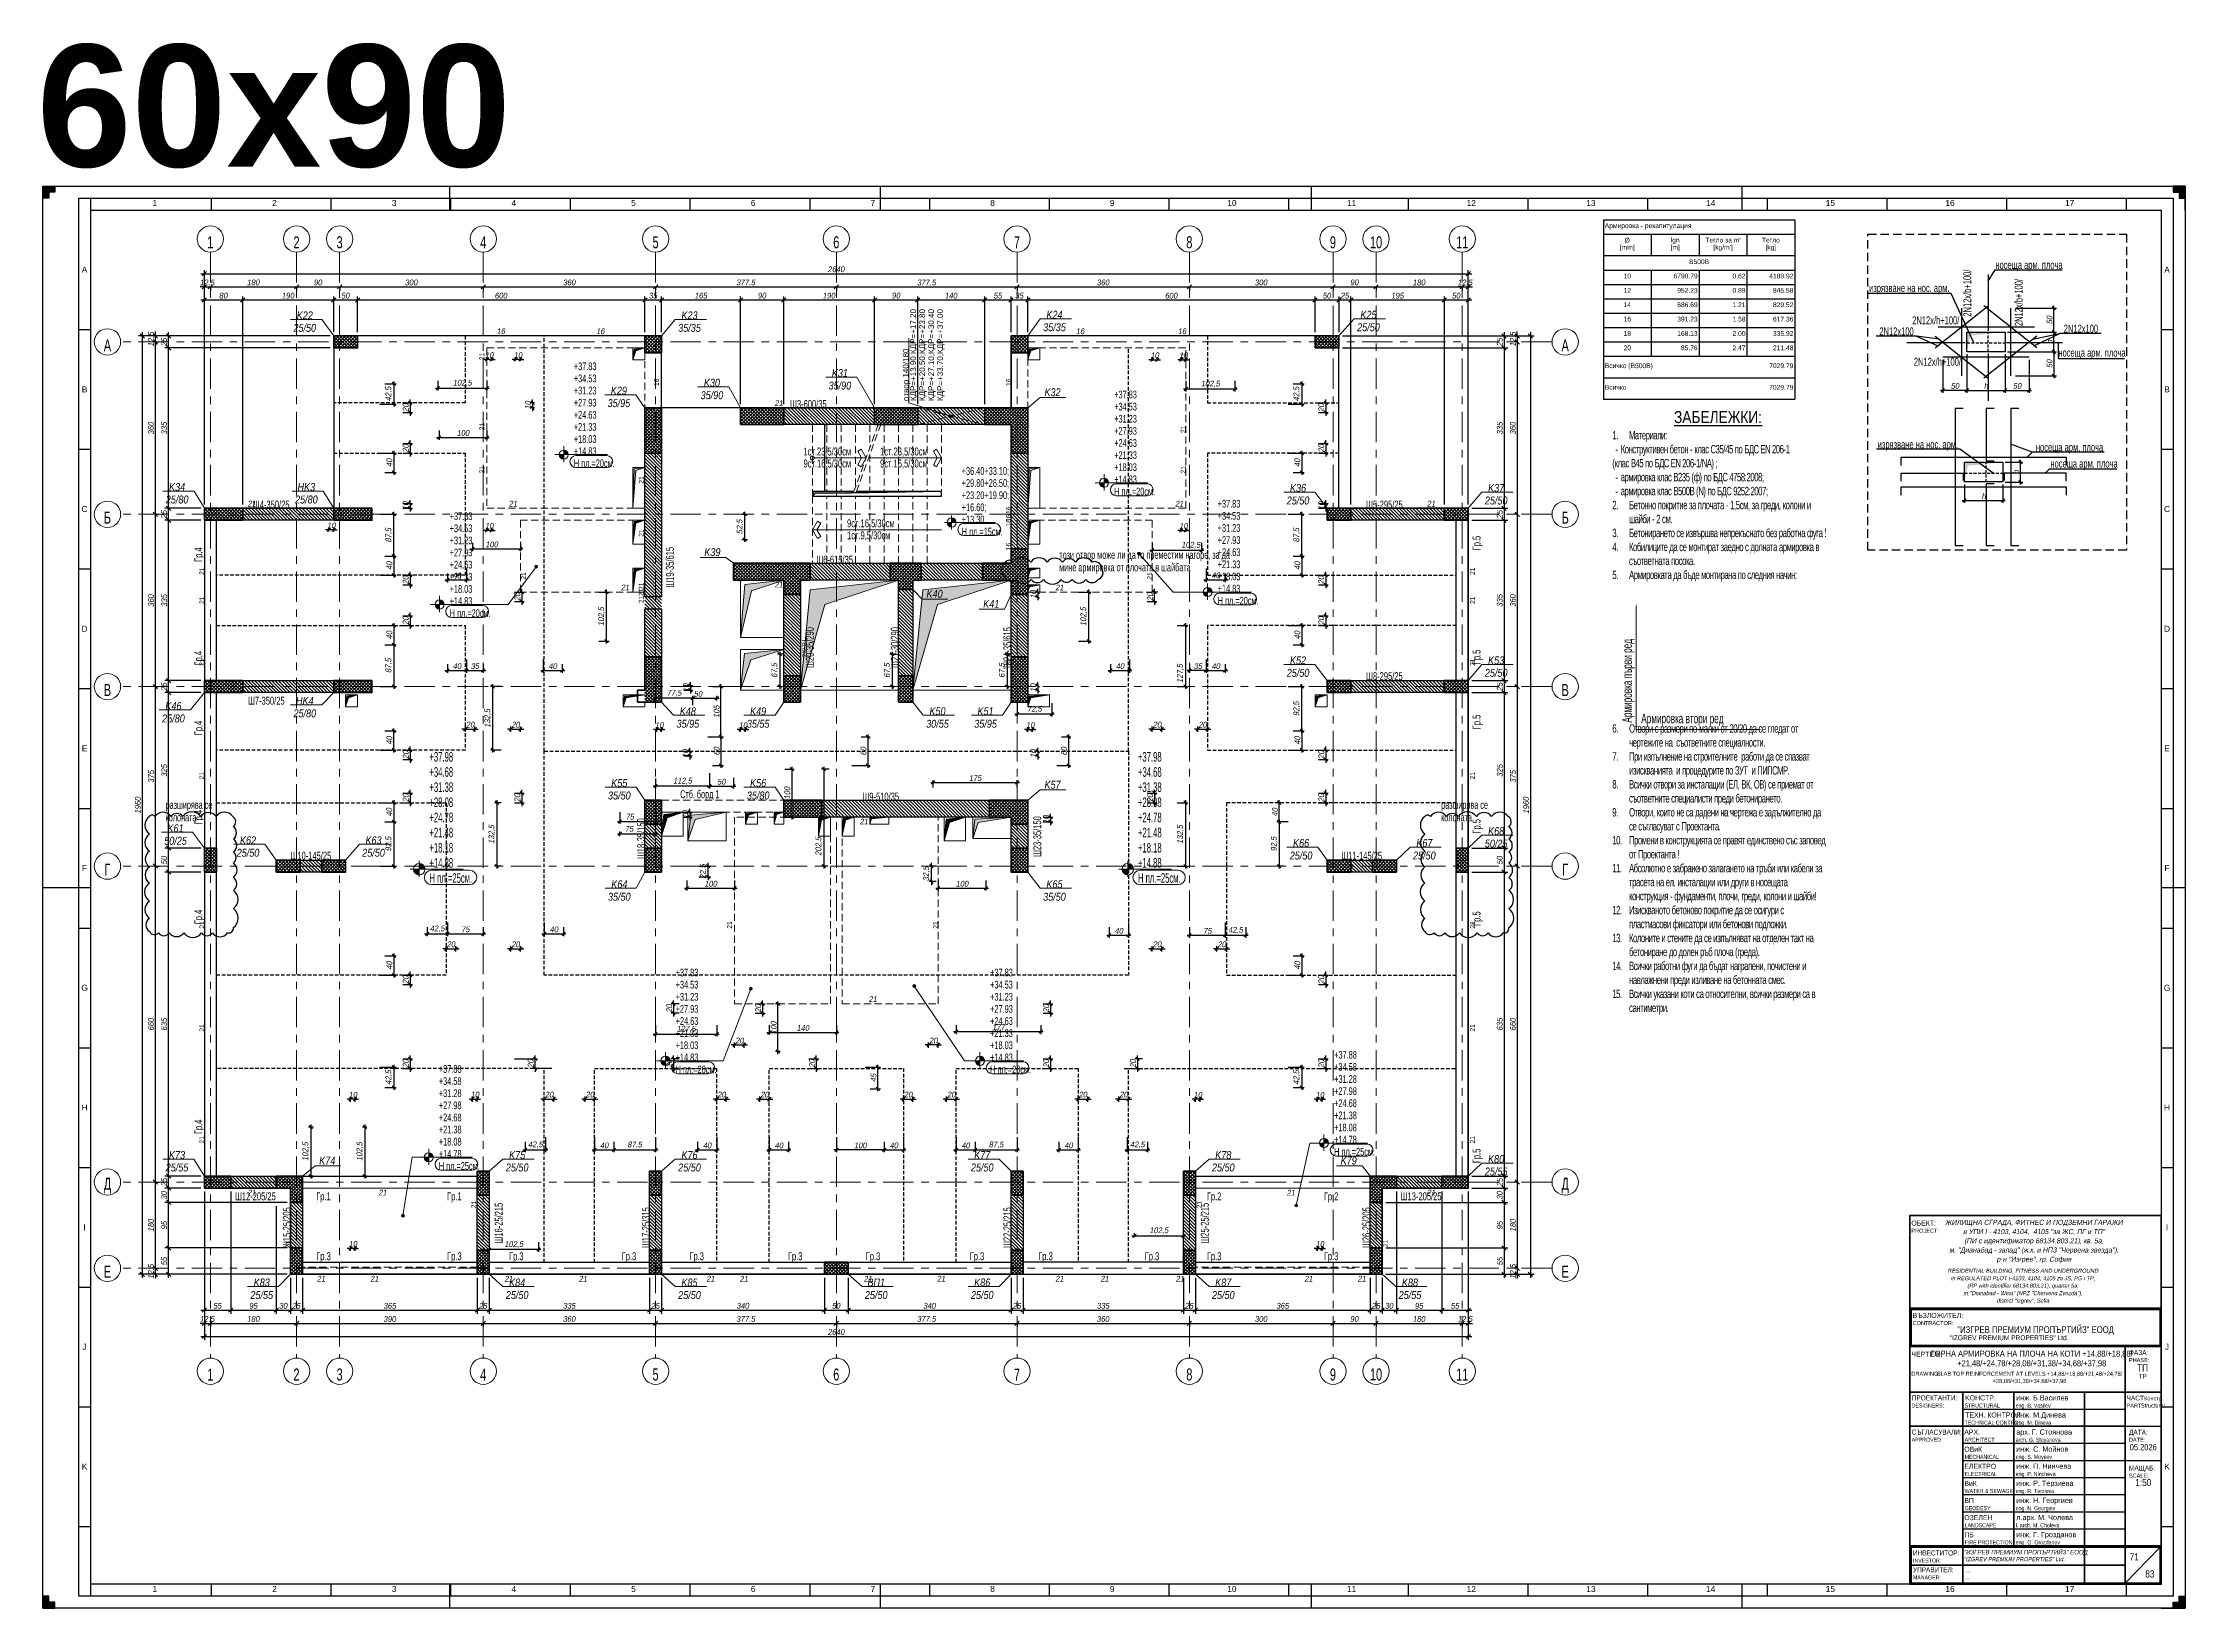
# Model space of a CAD drawing. Header units: millimetres. Extents: x 15565 to 20040, y -491 to 2778.
import ezdxf
from ezdxf.enums import TextEntityAlignment as Align

# ---------------------------------------------------------------- set-up
doc = ezdxf.new("R2010")
doc.units = ezdxf.units.MM
doc.header["$PDMODE"] = 35
for name, pattern in [('Grid Line', [111.125, 63.5, -15.875, 15.875, -15.875]), ('HIDDEN', [0.375, 0.25, -0.125]), ('Hidden 3mm', [22.5, 15, -7.5]), ('HIDDEN2', [0.1875, 0.125, -0.0625])]:
    doc.linetypes.add(name, pattern=pattern)
doc.layers.get('Defpoints').update_dxf_attribs({"color": 6})
for name, color, linetype, lineweight in [('$Ramka', 7, 'Continuous', 50), ('A-ANNO-DIMS', 41, 'Continuous', 9), ('A-DETL-GENF', 92, 'Continuous', 18), ('A-DETL-HDLN', 90, 'Hidden 3mm', 18), ('A-FLOR', 132, 'Continuous', 25), ('A-FLOR-HDLN', 132, 'Hidden 3mm', 18), ('A-FLOR-IDEN', 11, 'Continuous', 9), ('A-WALL-IDEN', 52, 'Continuous', 9), ('A-WALL-PATT', 7, 'Continuous', 50), ('C- оси', 1, 'Continuous', 9), ('G-ANNO-TEXT', 231, 'Continuous', 9), ('S-BEAM-HDLN', 132, 'Hidden 3mm', 18), ('S-BEAM-IDEN', 2, 'Continuous', 9), ('S-COLS', 126, 'Continuous', 70), ('S-COLS-IDEN', 50, 'Continuous', 9), ('S-COLS_H', 7, 'Continuous', 70), ('S-GRID-оси', 1, 'Continuous', 9), ('греди', 4, 'Continuous', 25), ('гредиConcrete', 4, 'Continuous', 25), ('гредиOther', 4, 'Continuous', 25), ('стени', 3, 'Continuous', 25)]:
    doc.layers.add(name, color=color, linetype=linetype, lineweight=lineweight)
for name, color, linetype in [('arm', 5, 'Continuous'), ('C_DA_Y', 41, 'Continuous'), ('C_hatch', 41, 'Continuous'), ('C_kota_koloni', 41, 'Continuous'), ('C_otvori', 141, 'Continuous'), ('C_TXT_shaibi', 2, 'Continuous'), ('Com_Label', 9, 'Continuous'), ('GA_X', 41, 'Continuous'), ('GA_Y', 41, 'Continuous'), ('ramka_1', 136, 'Continuous'), ('raz_dim', 41, 'Continuous'), ('ZABEL', 2, 'Continuous')]:
    doc.layers.add(name, color=color, linetype=linetype)
doc.styles.add('A4TS14', font='arial.ttf', dxfattribs={"height": 10})
doc.styles.add('A4TS20', font='arial.ttf', dxfattribs={"height": 10})
doc.styles.add('A4TS21', font='arial.ttf', dxfattribs={"height": 10})
doc.styles.add('Arial', font='arial.ttf')
doc.styles.add('Arial Narrow', font='ARIALN.TTF', dxfattribs={"width": 0.8, "height": 25})
doc.styles.add('Arial Narrow_1', font='ARIALN.TTF', dxfattribs={"width": 0.7, "height": 20})
doc.styles.add('Arial Narrow_2', font='ARIALN.TTF', dxfattribs={"width": 0.8, "height": 16.5})
doc.styles.add('Arial Narrow_4', font='ARIALN.TTF', dxfattribs={"width": 0.7, "height": 16})
doc.styles.add('Arial Narrow_I', font='ARIALNI.TTF', dxfattribs={"height": 12})
doc.styles.add('Arial Narrow_I_1', font='ARIALNI.TTF', dxfattribs={"height": 16.5})
doc.styles.add('arn', font='ARIALN.TTF')
doc.styles.get("Standard").update_dxf_attribs({"font": 'ARIALN.TTF'})
doc.styles.add('text', font='ARIALN.TTF', dxfattribs={"oblique": 10})
doc.dimstyles.new('arm', dxfattribs={"dimtxt": 10, "dimasz": 7, "dimexe": 5, "dimexo": 5, "dimgap": 3, "dimtad": 1, "dimdec": 1, "dimrnd": 0.5, "dimzin": 9, "dimtxsty": 'arn', "dimblk": 'OBLIQUE', "dimcen": -2.5, "dimdle": 5, "dimse1": 1, "dimse2": 1, "dimsd1": 1, "dimsd2": 1, "dimclrd": 256, "dimclre": 256, "dimclrt": 21, "dimadec": 0, "dimazin": 0, "dimtfac": 1, "dimtdec": 1, "dimtix": 1, "dimtmove": 2, "dimatfit": 3, "dimldrblk": 'DOT', "dimfxl": 1, "dimlwd": -1, "dimlwe": -1, "dimarcsym": 0})
doc.dimstyles.new('S&P', dxfattribs={"dimtxt": 12, "dimasz": 7, "dimexe": 5, "dimexo": 5, "dimgap": 3, "dimtad": 1, "dimdec": 1, "dimrnd": 0.5, "dimzin": 9, "dimtxsty": 'text', "dimblk": 'OBLIQUE', "dimcen": -2.5, "dimdle": 5, "dimclrd": 256, "dimclre": 256, "dimclrt": 21, "dimadec": 0, "dimazin": 0, "dimtfac": 1, "dimtdec": 1, "dimtix": 1, "dimtmove": 2, "dimatfit": 3, "dimldrblk": 'DOT', "dimfxl": 1, "dimlwd": -1, "dimlwe": -1, "dimarcsym": 0})
doc.dimstyles.new('Външни_дименсии_0_5_3', dxfattribs={"dimscale": 30.48, "dimtxt": 12.281172, "dimasz": 0.295276, "dimexe": 0.246063, "dimexo": 0.246063, "dimgap": 0.098425, "dimtad": 1, "dimdec": 1, "dimrnd": 0.5, "dimdsep": 46, "dimtxsty": 'Arial Narrow_I', "dimblk1": 'OBLIQUE', "dimblk2": 'OBLIQUE', "dimsah": 1, "dimcen": 0.09, "dimdle": 0.246063, "dimazin": 0, "dimtfac": 1, "dimtdec": 4, "dimtix": 1, "dimtmove": 0, "dimatfit": 3, "dimfxl": 1, "dimtvp": 1, "dimtolj": 1, "dimtzin": 0, "dimarcsym": 0})
pattern_1 = [(45, (-14351.6817, 4115.3176), (-3.5355339, 3.5355339), []), (135, (-14351.6817, 4115.3176), (-3.5355339, -3.5355339), [])]
pattern_2 = [(135, (-14351.6817, 4115.3176), (-3.5355339, -3.5355339), [])]
pattern_3 = [(45, (-14351.6817, 4130.3176), (-3.5355339, 3.5355339), []), (135, (-14351.6817, 4130.3176), (-3.5355339, -3.5355339), [])]

# ---------------------------------------------------------------- blocks, each defined once
blk = doc.blocks.new('*D10')
at = {"layer": 'Defpoints', "color": 0, "transparency": 16777216}
for p in [(15905.5, 1685.2), (15905.5, 1685.2), (15905.5, 1664.2)]:
    blk.add_point(p, dxfattribs=at)
at = {"layer": 'GA_X', "color": 21, "transparency": 16777216, "insert": (15897.4, 1674.7), "char_height": 10, "attachment_point": 5, "rotation": 90, "style": 'arn'}
blk.add_mtext('21', dxfattribs=at)
blk = doc.blocks.new('_Dot')
at = {"color": 0, "linetype": 'ByBlock', "lineweight": -2}
blk.add_line((-0.5, 0), (-1, 0), dxfattribs=at)
at = {"color": 0, "linetype": 'ByBlock', "const_width": 0.5}
blk.add_lwpolyline([(-0.25, 0, 1), (0.25, 0, 1)], format="xyb", close=True, dxfattribs=at)
blk = doc.blocks.new('_Oblique')
at = {"color": 0, "linetype": 'ByBlock', "lineweight": -2}
blk.add_line((-0.5, -0.5), (0.5, 0.5), dxfattribs=at)
blk = doc.blocks.new('*D11')
at = {"layer": 'Defpoints', "color": 0, "transparency": 16777216}
for p in [(16312.2, 1816.2), (16312.2, 1806.2), (16332.5, 1806.2)]:
    blk.add_point(p, dxfattribs=at)
at = {"layer": 'GA_X', "transparency": 16777216}
for p, q in [((16317.2, 1816.2), (16337.5, 1816.2)), ((16317.2, 1806.2), (16337.5, 1806.2)), ((16332.5, 1816.2), (16332.5, 1823.2)), ((16332.5, 1816.2), (16332.5, 1806.2)), ((16332.5, 1806.2), (16332.5, 1799.2))]:
    blk.add_line(p, q, dxfattribs=at)
at = {"layer": 'GA_X', "transparency": 16777216, "xscale": 7, "yscale": 7, "zscale": 7}
for p, rotation in [((16332.5, 1816.2), 270), ((16332.5, 1806.2), 90)]:
    blk.add_blockref('_Oblique', p, dxfattribs=dict(at, rotation=rotation))
at = {"layer": 'GA_X', "color": 21, "transparency": 16777216, "insert": (16323.4, 1811.2), "char_height": 12, "attachment_point": 5, "rotation": 90, "style": 'text'}
blk.add_mtext('10', dxfattribs=at)
blk = doc.blocks.new('*D12')
at = {"layer": 'Defpoints', "color": 0, "transparency": 16777216}
for p in [(15905.5, 1495.2), (15905.5, 1495.2), (15905.5, 1474.2)]:
    blk.add_point(p, dxfattribs=at)
at = {"layer": 'GA_X', "color": 21, "transparency": 16777216, "insert": (15897.4, 1484.7), "char_height": 10, "attachment_point": 5, "rotation": 90, "style": 'arn'}
blk.add_mtext('21', dxfattribs=at)
blk = doc.blocks.new('*D13')
at = {"layer": 'Defpoints', "color": 0, "transparency": 16777216}
for p in [(15905.5, 946.2), (15905.5, 946.2), (15905.5, 925.2)]:
    blk.add_point(p, dxfattribs=at)
at = {"layer": 'GA_X', "color": 21, "transparency": 16777216, "insert": (15897.4, 935.7), "char_height": 10, "attachment_point": 5, "rotation": 90, "style": 'arn'}
blk.add_mtext('21', dxfattribs=at)
blk = doc.blocks.new('*D14')
at = {"layer": 'Defpoints', "color": 0, "transparency": 16777216}
for p in [(15905.5, 497.5), (15905.5, 497.5), (15905.5, 476.5)]:
    blk.add_point(p, dxfattribs=at)
at = {"layer": 'GA_X', "color": 21, "transparency": 16777216, "insert": (15897.4, 487), "char_height": 10, "attachment_point": 5, "rotation": 90, "style": 'arn'}
blk.add_mtext('21', dxfattribs=at)
blk = doc.blocks.new('*D15')
at = {"layer": 'Defpoints', "color": 0, "transparency": 16777216}
for p in [(16085.5, 278.5), (16085.5, 278.5), (16085.5, 257.5)]:
    blk.add_point(p, dxfattribs=at)
at = {"layer": 'GA_X', "color": 21, "transparency": 16777216, "insert": (16077.4, 268), "char_height": 10, "attachment_point": 5, "rotation": 90, "style": 'arn'}
blk.add_mtext('21', dxfattribs=at)
blk = doc.blocks.new('*D16')
at = {"layer": 'Defpoints', "color": 0, "transparency": 16777216}
for p in [(18360.5, 278.5), (18360.5, 278.5), (18360.5, 257.5)]:
    blk.add_point(p, dxfattribs=at)
at = {"layer": 'GA_X', "color": 21, "transparency": 16777216, "insert": (18370.4, 270.5), "char_height": 10, "attachment_point": 5, "rotation": 90, "style": 'arn'}
blk.add_mtext('21', dxfattribs=at)
blk = doc.blocks.new('*D17')
at = {"layer": 'Defpoints', "color": 0, "transparency": 16777216}
for p in [(18540.5, 497.5), (18540.5, 476.5), (18559.7, 476.5)]:
    blk.add_point(p, dxfattribs=at)
at = {"layer": 'GA_X', "color": 21, "transparency": 16777216, "insert": (18551.7, 487), "char_height": 10, "attachment_point": 5, "rotation": 90, "style": 'arn'}
blk.add_mtext('21', dxfattribs=at)
blk = doc.blocks.new('*D18')
at = {"layer": 'Defpoints', "color": 0, "transparency": 16777216}
for p in [(18540.5, 946.2), (18540.5, 925.2), (18559.7, 925.2)]:
    blk.add_point(p, dxfattribs=at)
at = {"layer": 'GA_X', "color": 21, "transparency": 16777216, "insert": (18551.7, 935.7), "char_height": 10, "attachment_point": 5, "rotation": 90, "style": 'arn'}
blk.add_mtext('21', dxfattribs=at)
blk = doc.blocks.new('*D19')
at = {"layer": 'Defpoints', "color": 0, "transparency": 16777216}
for p in [(18540.5, 1495.2), (18540.5, 1474.2), (18559.7, 1474.2)]:
    blk.add_point(p, dxfattribs=at)
at = {"layer": 'GA_X', "color": 21, "transparency": 16777216, "insert": (18551.7, 1484.7), "char_height": 10, "attachment_point": 5, "rotation": 90, "style": 'arn'}
blk.add_mtext('21', dxfattribs=at)
blk = doc.blocks.new('*D20')
at = {"layer": 'Defpoints', "color": 0, "transparency": 16777216}
for p in [(18540.5, 1685.2), (18540.5, 1664.2), (18559.7, 1664.2)]:
    blk.add_point(p, dxfattribs=at)
at = {"layer": 'GA_X', "color": 21, "transparency": 16777216, "insert": (18551.7, 1674.7), "char_height": 10, "attachment_point": 5, "rotation": 90, "style": 'arn'}
blk.add_mtext('21', dxfattribs=at)
blk = doc.blocks.new('*D21')
at = {"layer": 'Defpoints', "color": 0, "transparency": 16777216}
for p in [(18224.8, 1816.2), (18224.8, 1806.2), (18245.2, 1806.2)]:
    blk.add_point(p, dxfattribs=at)
at = {"layer": 'GA_X', "transparency": 16777216}
for p, q in [((18229.8, 1816.2), (18250.2, 1816.2)), ((18229.8, 1806.2), (18250.2, 1806.2)), ((18245.2, 1816.2), (18245.2, 1823.2)), ((18245.2, 1816.2), (18245.2, 1806.2)), ((18245.2, 1806.2), (18245.2, 1799.2))]:
    blk.add_line(p, q, dxfattribs=at)
at = {"layer": 'GA_X', "transparency": 16777216, "xscale": 7, "yscale": 7, "zscale": 7}
for p, rotation in [((18245.2, 1816.2), 270), ((18245.2, 1806.2), 90)]:
    blk.add_blockref('_Oblique', p, dxfattribs=dict(at, rotation=rotation))
at = {"layer": 'GA_X', "color": 21, "transparency": 16777216, "insert": (18236, 1811.2), "char_height": 12, "attachment_point": 5, "rotation": 90, "style": 'text'}
blk.add_mtext('10', dxfattribs=at)
blk = doc.blocks.new('*D22')
at = {"layer": 'Defpoints', "color": 0, "transparency": 16777216}
for p in [(16855.5, 2077.4), (16855.5, 2077.4), (16855.5, 2061.4)]:
    blk.add_point(p, dxfattribs=at)
at = {"layer": 'GA_X', "color": 21, "transparency": 16777216, "insert": (16847.4, 2069.4), "char_height": 10, "attachment_point": 5, "rotation": 90, "style": 'arn'}
blk.add_mtext('16', dxfattribs=at)
blk = doc.blocks.new('*D23')
at = {"layer": 'Defpoints', "color": 0, "transparency": 16777216}
for p in [(16588.1, 2016.2), (16597.6, 2026.2), (16597.6, 2016.2)]:
    blk.add_point(p, dxfattribs=at)
at = {"layer": 'GA_X', "transparency": 16777216}
for p, q in [((16592.6, 2026.2), (16583.1, 2026.2)), ((16592.6, 2016.2), (16583.1, 2016.2)), ((16588.1, 2026.2), (16588.1, 2033.2)), ((16588.1, 2026.2), (16588.1, 2016.2)), ((16588.1, 2016.2), (16588.1, 2009.2))]:
    blk.add_line(p, q, dxfattribs=at)
at = {"layer": 'GA_X', "transparency": 16777216, "xscale": 7, "yscale": 7, "zscale": 7}
for p, rotation in [((16588.1, 2026.2), 270), ((16588.1, 2016.2), 90)]:
    blk.add_blockref('_Oblique', p, dxfattribs=dict(at, rotation=rotation))
at = {"layer": 'GA_X', "color": 21, "transparency": 16777216, "insert": (16579, 2021.2), "char_height": 12, "attachment_point": 5, "rotation": 90, "style": 'text'}
blk.add_mtext('10', dxfattribs=at)
blk = doc.blocks.new('*D24')
at = {"layer": 'Defpoints', "color": 0, "transparency": 16777216}
for p in [(16825.5, 1873.3), (16825.5, 1873.3), (16825.5, 1852.3)]:
    blk.add_point(p, dxfattribs=at)
at = {"layer": 'GA_X', "color": 21, "transparency": 16777216, "insert": (16815.4, 1865.3), "char_height": 10, "attachment_point": 5, "rotation": 90, "style": 'arn'}
blk.add_mtext('21', dxfattribs=at)
blk = doc.blocks.new('*D25')
at = {"layer": 'Defpoints', "color": 0, "transparency": 16777216}
for p in [(16825.5, 1762.3), (16825.5, 1762.3), (16825.5, 1741.3)]:
    blk.add_point(p, dxfattribs=at)
at = {"layer": 'GA_X', "color": 21, "transparency": 16777216, "insert": (16815.4, 1754.3), "char_height": 10, "attachment_point": 5, "rotation": 90, "style": 'arn'}
blk.add_mtext('21', dxfattribs=at)
blk = doc.blocks.new('*D26')
at = {"layer": 'Defpoints', "color": 0, "transparency": 16777216}
for p in [(16825.5, 1638.7), (16825.5, 1638.7), (16825.5, 1617.7)]:
    blk.add_point(p, dxfattribs=at)
at = {"layer": 'GA_X', "color": 21, "transparency": 16777216, "insert": (16815.4, 1630.7), "char_height": 10, "attachment_point": 5, "rotation": 90, "style": 'arn'}
blk.add_mtext('21', dxfattribs=at)
blk = doc.blocks.new('*D27')
at = {"layer": 'Defpoints', "color": 0, "transparency": 16777216}
for p in [(16825.5, 1623.7), (16825.5, 1623.7), (16825.5, 1602.7)]:
    blk.add_point(p, dxfattribs=at)
at = {"layer": 'GA_X', "color": 21, "transparency": 16777216, "insert": (16815.4, 1615.7), "char_height": 10, "attachment_point": 5, "rotation": 90, "style": 'arn'}
blk.add_mtext('21', dxfattribs=at)
blk = doc.blocks.new('*D28')
at = {"layer": 'Defpoints', "color": 0, "transparency": 16777216}
for p in [(17145.5, 1523.7), (17145.5, 1502.7), (17164.7, 1502.7)]:
    blk.add_point(p, dxfattribs=at)
at = {"layer": 'GA_X', "color": 21, "transparency": 16777216, "insert": (17156.7, 1514.7), "char_height": 10, "attachment_point": 5, "rotation": 90, "style": 'arn'}
blk.add_mtext('21', dxfattribs=at)
blk = doc.blocks.new('*D29')
at = {"layer": 'Defpoints', "color": 0, "transparency": 16777216}
for p in [(17145.5, 1518.7), (17145.5, 1497.7), (17164.7, 1497.7)]:
    blk.add_point(p, dxfattribs=at)
at = {"layer": 'GA_X', "color": 21, "transparency": 16777216, "insert": (17156.7, 1502.1), "char_height": 10, "attachment_point": 5, "rotation": 90, "style": 'arn'}
blk.add_mtext('21', dxfattribs=at)
blk = doc.blocks.new('*D30')
at = {"layer": 'Defpoints', "color": 0, "transparency": 16777216}
for p in [(16899.4, 1436.2), (16899.4, 1426.2), (16918.3, 1426.2)]:
    blk.add_point(p, dxfattribs=at)
at = {"layer": 'GA_X', "transparency": 16777216}
for p, q in [((16904.4, 1436.2), (16923.3, 1436.2)), ((16918.3, 1436.2), (16918.3, 1443.2)), ((16918.3, 1436.2), (16918.3, 1426.2)), ((16904.4, 1426.2), (16923.3, 1426.2)), ((16918.3, 1426.2), (16918.3, 1419.2))]:
    blk.add_line(p, q, dxfattribs=at)
at = {"layer": 'GA_X', "transparency": 16777216, "xscale": 7, "yscale": 7, "zscale": 7}
for p, rotation in [((16918.3, 1436.2), 270), ((16918.3, 1426.2), 90)]:
    blk.add_blockref('_Oblique', p, dxfattribs=dict(at, rotation=rotation))
at = {"layer": 'GA_X', "color": 21, "transparency": 16777216, "insert": (16909.1, 1431.2), "char_height": 12, "attachment_point": 5, "rotation": 90, "style": 'text'}
blk.add_mtext('10', dxfattribs=at)
blk = doc.blocks.new('*D31')
at = {"layer": 'Defpoints', "color": 0, "transparency": 16777216}
for p in [(16899.4, 1298.7), (16899.4, 1288.7), (16917, 1288.7)]:
    blk.add_point(p, dxfattribs=at)
at = {"layer": 'GA_X', "transparency": 16777216}
for p, q in [((16904.4, 1298.7), (16922, 1298.7)), ((16917, 1298.7), (16917, 1305.7)), ((16917, 1298.7), (16917, 1288.7)), ((16904.4, 1288.7), (16922, 1288.7)), ((16917, 1288.7), (16917, 1281.7))]:
    blk.add_line(p, q, dxfattribs=at)
at = {"layer": 'GA_X', "transparency": 16777216, "xscale": 7, "yscale": 7, "zscale": 7}
for p, rotation in [((16917, 1298.7), 270), ((16917, 1288.7), 90)]:
    blk.add_blockref('_Oblique', p, dxfattribs=dict(at, rotation=rotation))
at = {"layer": 'GA_X', "color": 21, "transparency": 16777216, "insert": (16907.8, 1293.7), "char_height": 12, "attachment_point": 5, "rotation": 90, "style": 'text'}
blk.add_mtext('10', dxfattribs=at)
blk = doc.blocks.new('*D32')
at = {"layer": 'Defpoints', "color": 0, "transparency": 16777216}
for p in [(17650.2, 1298.7), (17643.7, 1288.7), (17650.2, 1288.7)]:
    blk.add_point(p, dxfattribs=at)
at = {"layer": 'GA_X', "transparency": 16777216}
for p, q in [((17645.2, 1298.7), (17638.7, 1298.7)), ((17643.7, 1298.7), (17643.7, 1305.7)), ((17643.7, 1298.7), (17643.7, 1288.7)), ((17645.2, 1288.7), (17638.7, 1288.7)), ((17643.7, 1288.7), (17643.7, 1281.7))]:
    blk.add_line(p, q, dxfattribs=at)
at = {"layer": 'GA_X', "transparency": 16777216, "xscale": 7, "yscale": 7, "zscale": 7}
for p, rotation in [((17643.7, 1298.7), 270), ((17643.7, 1288.7), 90)]:
    blk.add_blockref('_Oblique', p, dxfattribs=dict(at, rotation=rotation))
at = {"layer": 'GA_X', "color": 21, "transparency": 16777216, "insert": (17634.6, 1293.7), "char_height": 12, "attachment_point": 5, "rotation": 90, "style": 'text'}
blk.add_mtext('10', dxfattribs=at)
blk = doc.blocks.new('*D33')
at = {"layer": 'Defpoints', "color": 0, "transparency": 16777216}
for p in [(17590.5, 2077.4), (17590.5, 2077.4), (17590.5, 2061.4)]:
    blk.add_point(p, dxfattribs=at)
at = {"layer": 'GA_X', "color": 21, "transparency": 16777216, "insert": (17582.4, 2069.4), "char_height": 10, "attachment_point": 5, "rotation": 90, "style": 'arn'}
blk.add_mtext('16', dxfattribs=at)
blk = doc.blocks.new('*D34')
at = {"layer": 'Defpoints', "color": 0, "transparency": 16777216}
for p in [(17590.5, 1734.2), (17590.5, 1734.2), (17590.5, 1718.2)]:
    blk.add_point(p, dxfattribs=at)
at = {"layer": 'GA_X', "color": 21, "transparency": 16777216, "insert": (17582.4, 1726.2), "char_height": 10, "attachment_point": 5, "rotation": 90, "style": 'arn'}
blk.add_mtext('16', dxfattribs=at)
blk = doc.blocks.new('*D35')
at = {"layer": 'Defpoints', "color": 0, "transparency": 16777216}
for p in [(17590.5, 1803.7), (17590.5, 1803.7), (17590.5, 1787.7)]:
    blk.add_point(p, dxfattribs=at)
at = {"layer": 'GA_X', "color": 21, "transparency": 16777216, "insert": (17582.4, 1801.9), "char_height": 10, "attachment_point": 5, "rotation": 90, "style": 'arn'}
blk.add_mtext('16', dxfattribs=at)
blk = doc.blocks.new('*D36')
at = {"layer": 'Defpoints', "color": 0, "transparency": 16777216}
for p in [(17590.5, 1783.7), (17590.5, 1783.7), (17590.5, 1767.7)]:
    blk.add_point(p, dxfattribs=at)
at = {"layer": 'GA_X', "color": 21, "transparency": 16777216, "insert": (17582.4, 1775.8), "char_height": 10, "attachment_point": 5, "rotation": 90, "style": 'arn'}
blk.add_mtext('16', dxfattribs=at)
blk = doc.blocks.new('*D37')
at = {"layer": 'Defpoints', "color": 0, "transparency": 16777216}
for p in [(17643.7, 1621.2), (17650.2, 1631.2), (17650.2, 1621.2)]:
    blk.add_point(p, dxfattribs=at)
at = {"layer": 'GA_X', "transparency": 16777216}
for p, q in [((17645.2, 1631.2), (17638.7, 1631.2)), ((17645.2, 1621.2), (17638.7, 1621.2)), ((17643.7, 1631.2), (17643.7, 1638.2)), ((17643.7, 1631.2), (17643.7, 1621.2)), ((17643.7, 1621.2), (17643.7, 1614.2))]:
    blk.add_line(p, q, dxfattribs=at)
at = {"layer": 'GA_X', "transparency": 16777216, "xscale": 7, "yscale": 7, "zscale": 7}
for p, rotation in [((17643.7, 1631.2), 270), ((17643.7, 1621.2), 90)]:
    blk.add_blockref('_Oblique', p, dxfattribs=dict(at, rotation=rotation))
at = {"layer": 'GA_X', "color": 21, "transparency": 16777216, "insert": (17634.6, 1626.2), "char_height": 12, "attachment_point": 5, "rotation": 90, "style": 'text'}
blk.add_mtext('10', dxfattribs=at)
blk = doc.blocks.new('*D38')
at = {"layer": 'Defpoints', "color": 0, "transparency": 16777216}
for p in [(17650.2, 1436.2), (17643.7, 1426.2), (17650.2, 1426.2)]:
    blk.add_point(p, dxfattribs=at)
at = {"layer": 'GA_X', "transparency": 16777216}
for p, q in [((17645.2, 1436.2), (17638.7, 1436.2)), ((17643.7, 1436.2), (17643.7, 1443.2)), ((17643.7, 1436.2), (17643.7, 1426.2)), ((17645.2, 1426.2), (17638.7, 1426.2)), ((17643.7, 1426.2), (17643.7, 1419.2))]:
    blk.add_line(p, q, dxfattribs=at)
at = {"layer": 'GA_X', "transparency": 16777216, "xscale": 7, "yscale": 7, "zscale": 7}
for p, rotation in [((17643.7, 1436.2), 270), ((17643.7, 1426.2), 90)]:
    blk.add_blockref('_Oblique', p, dxfattribs=dict(at, rotation=rotation))
at = {"layer": 'GA_X', "color": 21, "transparency": 16777216, "insert": (17634.6, 1431.2), "char_height": 12, "attachment_point": 5, "rotation": 90, "style": 'text'}
blk.add_mtext('10', dxfattribs=at)
blk = doc.blocks.new('*D39')
at = {"layer": 'Defpoints', "color": 0, "transparency": 16777216}
for p in [(17590.5, 1495.2), (17590.5, 1495.2), (17590.5, 1474.2)]:
    blk.add_point(p, dxfattribs=at)
at = {"layer": 'GA_X', "color": 21, "transparency": 16777216, "insert": (17582.4, 1484.7), "char_height": 10, "attachment_point": 5, "rotation": 90, "style": 'arn'}
blk.add_mtext('21', dxfattribs=at)
blk = doc.blocks.new('*D40')
at = {"layer": 'Defpoints', "color": 0, "transparency": 16777216}
for p in [(16312.2, 1941.2), (16312.2, 1921.2), (16332.5, 1921.2)]:
    blk.add_point(p, dxfattribs=at)
at = {"layer": 'GA_X', "transparency": 16777216}
for p, q in [((16317.2, 1941.2), (16337.5, 1941.2)), ((16332.5, 1941.2), (16332.5, 1948.2)), ((16332.5, 1941.2), (16332.5, 1921.2)), ((16317.2, 1921.2), (16337.5, 1921.2)), ((16332.5, 1921.2), (16332.5, 1914.2))]:
    blk.add_line(p, q, dxfattribs=at)
at = {"layer": 'GA_X', "transparency": 16777216, "xscale": 7, "yscale": 7, "zscale": 7}
for p, rotation in [((16332.5, 1941.2), 270), ((16332.5, 1921.2), 90)]:
    blk.add_blockref('_Oblique', p, dxfattribs=dict(at, rotation=rotation))
at = {"layer": 'GA_X', "color": 21, "transparency": 16777216, "insert": (16323.4, 1931.2), "char_height": 12, "attachment_point": 5, "rotation": 90, "style": 'text'}
blk.add_mtext('20', dxfattribs=at)
blk = doc.blocks.new('*D41')
at = {"layer": 'Defpoints', "color": 0, "transparency": 16777216}
for p in [(16312.2, 2026.2), (16312.2, 2006.2), (16332.5, 2006.2)]:
    blk.add_point(p, dxfattribs=at)
at = {"layer": 'GA_X', "transparency": 16777216}
for p, q in [((16317.2, 2026.2), (16337.5, 2026.2)), ((16332.5, 2026.2), (16332.5, 2033.2)), ((16332.5, 2026.2), (16332.5, 2006.2)), ((16317.2, 2006.2), (16337.5, 2006.2)), ((16332.5, 2006.2), (16332.5, 1999.2))]:
    blk.add_line(p, q, dxfattribs=at)
at = {"layer": 'GA_X', "transparency": 16777216, "xscale": 7, "yscale": 7, "zscale": 7}
for p, rotation in [((16332.5, 2026.2), 270), ((16332.5, 2006.2), 90)]:
    blk.add_blockref('_Oblique', p, dxfattribs=dict(at, rotation=rotation))
at = {"layer": 'GA_X', "color": 21, "transparency": 16777216, "insert": (16323.4, 2016.2), "char_height": 12, "attachment_point": 5, "rotation": 90, "style": 'text'}
blk.add_mtext('20', dxfattribs=at)
blk = doc.blocks.new('*D42')
at = {"layer": 'Defpoints', "color": 0, "transparency": 16777216}
for p in [(16312.2, 1666.2), (16312.2, 1646.2), (16332.5, 1646.2)]:
    blk.add_point(p, dxfattribs=at)
at = {"layer": 'GA_X', "transparency": 16777216}
for p, q in [((16317.2, 1666.2), (16337.5, 1666.2)), ((16332.5, 1666.2), (16332.5, 1673.2)), ((16332.5, 1666.2), (16332.5, 1646.2)), ((16317.2, 1646.2), (16337.5, 1646.2)), ((16332.5, 1646.2), (16332.5, 1639.2))]:
    blk.add_line(p, q, dxfattribs=at)
at = {"layer": 'GA_X', "transparency": 16777216, "xscale": 7, "yscale": 7, "zscale": 7}
for p, rotation in [((16332.5, 1666.2), 270), ((16332.5, 1646.2), 90)]:
    blk.add_blockref('_Oblique', p, dxfattribs=dict(at, rotation=rotation))
at = {"layer": 'GA_X', "color": 21, "transparency": 16777216, "insert": (16323.4, 1656.2), "char_height": 12, "attachment_point": 5, "rotation": 90, "style": 'text'}
blk.add_mtext('20', dxfattribs=at)
blk = doc.blocks.new('*D43')
at = {"layer": 'Defpoints', "color": 0, "transparency": 16777216}
for p in [(16312.2, 1301.2), (16312.2, 1281.2), (16332.5, 1281.2)]:
    blk.add_point(p, dxfattribs=at)
at = {"layer": 'GA_X', "transparency": 16777216}
for p, q in [((16317.2, 1301.2), (16337.5, 1301.2)), ((16332.5, 1301.2), (16332.5, 1308.2)), ((16332.5, 1301.2), (16332.5, 1281.2)), ((16317.2, 1281.2), (16337.5, 1281.2)), ((16332.5, 1281.2), (16332.5, 1274.2))]:
    blk.add_line(p, q, dxfattribs=at)
at = {"layer": 'GA_X', "transparency": 16777216, "xscale": 7, "yscale": 7, "zscale": 7}
for p, rotation in [((16332.5, 1301.2), 270), ((16332.5, 1281.2), 90)]:
    blk.add_blockref('_Oblique', p, dxfattribs=dict(at, rotation=rotation))
at = {"layer": 'GA_X', "color": 21, "transparency": 16777216, "insert": (16323.4, 1291.2), "char_height": 12, "attachment_point": 5, "rotation": 90, "style": 'text'}
blk.add_mtext('20', dxfattribs=at)
blk = doc.blocks.new('*D44')
at = {"layer": 'Defpoints', "color": 0, "transparency": 16777216}
for p in [(16312.2, 831.2), (16312.2, 811.2), (16332.5, 811.2)]:
    blk.add_point(p, dxfattribs=at)
at = {"layer": 'GA_X', "transparency": 16777216}
for p, q in [((16317.2, 831.2), (16337.5, 831.2)), ((16317.2, 811.2), (16337.5, 811.2)), ((16332.5, 831.2), (16332.5, 838.2)), ((16332.5, 831.2), (16332.5, 811.2)), ((16332.5, 811.2), (16332.5, 804.2))]:
    blk.add_line(p, q, dxfattribs=at)
at = {"layer": 'GA_X', "transparency": 16777216, "xscale": 7, "yscale": 7, "zscale": 7}
for p, rotation in [((16332.5, 831.2), 270), ((16332.5, 811.2), 90)]:
    blk.add_blockref('_Oblique', p, dxfattribs=dict(at, rotation=rotation))
at = {"layer": 'GA_X', "color": 21, "transparency": 16777216, "insert": (16323.4, 821.2), "char_height": 12, "attachment_point": 5, "rotation": 90, "style": 'text'}
blk.add_mtext('20', dxfattribs=at)
blk = doc.blocks.new('*D45')
at = {"layer": 'Defpoints', "color": 0, "transparency": 16777216}
for p in [(16899.4, 771.2), (16883.1, 751.2), (16899.4, 751.2)]:
    blk.add_point(p, dxfattribs=at)
at = {"layer": 'GA_X', "transparency": 16777216}
for p, q in [((16894.4, 771.2), (16878.1, 771.2)), ((16883.1, 771.2), (16883.1, 778.2)), ((16883.1, 771.2), (16883.1, 751.2)), ((16894.4, 751.2), (16878.1, 751.2)), ((16883.1, 751.2), (16883.1, 744.2))]:
    blk.add_line(p, q, dxfattribs=at)
at = {"layer": 'GA_X', "transparency": 16777216, "xscale": 7, "yscale": 7, "zscale": 7}
for p, rotation in [((16883.1, 771.2), 270), ((16883.1, 751.2), 90)]:
    blk.add_blockref('_Oblique', p, dxfattribs=dict(at, rotation=rotation))
at = {"layer": 'GA_X', "color": 21, "transparency": 16777216, "insert": (16874, 761.2), "char_height": 12, "attachment_point": 5, "rotation": 90, "style": 'text'}
blk.add_mtext('20', dxfattribs=at)
blk = doc.blocks.new('*D46')
at = {"layer": 'Defpoints', "color": 0, "transparency": 16777216}
for p in [(17650.2, 771.2), (17650.2, 751.2), (17670.5, 751.2)]:
    blk.add_point(p, dxfattribs=at)
at = {"layer": 'GA_X', "transparency": 16777216}
for p, q in [((17655.2, 771.2), (17675.5, 771.2)), ((17670.5, 771.2), (17670.5, 778.2)), ((17670.5, 771.2), (17670.5, 751.2)), ((17655.2, 751.2), (17675.5, 751.2)), ((17670.5, 751.2), (17670.5, 744.2))]:
    blk.add_line(p, q, dxfattribs=at)
at = {"layer": 'GA_X', "transparency": 16777216, "xscale": 7, "yscale": 7, "zscale": 7}
for p, rotation in [((17670.5, 771.2), 270), ((17670.5, 751.2), 90)]:
    blk.add_blockref('_Oblique', p, dxfattribs=dict(at, rotation=rotation))
at = {"layer": 'GA_X', "color": 21, "transparency": 16777216, "insert": (17661.4, 761.2), "char_height": 12, "attachment_point": 5, "rotation": 90, "style": 'text'}
blk.add_mtext('20', dxfattribs=at)
blk = doc.blocks.new('*D47')
at = {"layer": 'Defpoints', "color": 0, "transparency": 16777216}
for p in [(18224.8, 1666.2), (18224.8, 1646.2), (18245.2, 1646.2)]:
    blk.add_point(p, dxfattribs=at)
at = {"layer": 'GA_X', "transparency": 16777216}
for p, q in [((18229.8, 1666.2), (18250.2, 1666.2)), ((18245.2, 1666.2), (18245.2, 1673.2)), ((18245.2, 1666.2), (18245.2, 1646.2)), ((18229.8, 1646.2), (18250.2, 1646.2)), ((18245.2, 1646.2), (18245.2, 1639.2))]:
    blk.add_line(p, q, dxfattribs=at)
at = {"layer": 'GA_X', "transparency": 16777216, "xscale": 7, "yscale": 7, "zscale": 7}
for p, rotation in [((18245.2, 1666.2), 270), ((18245.2, 1646.2), 90)]:
    blk.add_blockref('_Oblique', p, dxfattribs=dict(at, rotation=rotation))
at = {"layer": 'GA_X', "color": 21, "transparency": 16777216, "insert": (18236, 1656.2), "char_height": 12, "attachment_point": 5, "rotation": 90, "style": 'text'}
blk.add_mtext('20', dxfattribs=at)
blk = doc.blocks.new('*D48')
at = {"layer": 'Defpoints', "color": 0, "transparency": 16777216}
for p in [(18224.8, 1301.2), (18224.8, 1281.2), (18245.2, 1281.2)]:
    blk.add_point(p, dxfattribs=at)
at = {"layer": 'GA_X', "transparency": 16777216}
for p, q in [((18229.8, 1301.2), (18250.2, 1301.2)), ((18245.2, 1301.2), (18245.2, 1308.2)), ((18245.2, 1301.2), (18245.2, 1281.2)), ((18229.8, 1281.2), (18250.2, 1281.2)), ((18245.2, 1281.2), (18245.2, 1274.2))]:
    blk.add_line(p, q, dxfattribs=at)
at = {"layer": 'GA_X', "transparency": 16777216, "xscale": 7, "yscale": 7, "zscale": 7}
for p, rotation in [((18245.2, 1301.2), 270), ((18245.2, 1281.2), 90)]:
    blk.add_blockref('_Oblique', p, dxfattribs=dict(at, rotation=rotation))
at = {"layer": 'GA_X', "color": 21, "transparency": 16777216, "insert": (18236, 1291.2), "char_height": 12, "attachment_point": 5, "rotation": 90, "style": 'text'}
blk.add_mtext('20', dxfattribs=at)
blk = doc.blocks.new('*D49')
at = {"layer": 'Defpoints', "color": 0, "transparency": 16777216}
for p in [(18224.8, 831.2), (18224.8, 811.2), (18245.2, 811.2)]:
    blk.add_point(p, dxfattribs=at)
at = {"layer": 'GA_X', "transparency": 16777216}
for p, q in [((18229.8, 831.2), (18250.2, 831.2)), ((18229.8, 811.2), (18250.2, 811.2)), ((18245.2, 831.2), (18245.2, 838.2)), ((18245.2, 831.2), (18245.2, 811.2)), ((18245.2, 811.2), (18245.2, 804.2))]:
    blk.add_line(p, q, dxfattribs=at)
at = {"layer": 'GA_X', "transparency": 16777216, "xscale": 7, "yscale": 7, "zscale": 7}
for p, rotation in [((18245.2, 831.2), 270), ((18245.2, 811.2), 90)]:
    blk.add_blockref('_Oblique', p, dxfattribs=dict(at, rotation=rotation))
at = {"layer": 'GA_X', "color": 21, "transparency": 16777216, "insert": (18236, 821.2), "char_height": 12, "attachment_point": 5, "rotation": 90, "style": 'text'}
blk.add_mtext('20', dxfattribs=at)
blk = doc.blocks.new('*D50')
at = {"layer": 'Defpoints', "color": 0, "transparency": 16777216}
for p in [(18224.8, 2026.2), (18224.8, 2006.2), (18245.2, 2006.2)]:
    blk.add_point(p, dxfattribs=at)
at = {"layer": 'GA_X', "transparency": 16777216}
for p, q in [((18229.8, 2026.2), (18250.2, 2026.2)), ((18245.2, 2026.2), (18245.2, 2033.2)), ((18245.2, 2026.2), (18245.2, 2006.2)), ((18229.8, 2006.2), (18250.2, 2006.2)), ((18245.2, 2006.2), (18245.2, 1999.2))]:
    blk.add_line(p, q, dxfattribs=at)
at = {"layer": 'GA_X', "transparency": 16777216, "xscale": 7, "yscale": 7, "zscale": 7}
for p, rotation in [((18245.2, 2026.2), 270), ((18245.2, 2006.2), 90)]:
    blk.add_blockref('_Oblique', p, dxfattribs=dict(at, rotation=rotation))
at = {"layer": 'GA_X', "color": 21, "transparency": 16777216, "insert": (18236, 2016.2), "char_height": 12, "attachment_point": 5, "rotation": 90, "style": 'text'}
blk.add_mtext('20', dxfattribs=at)
blk = doc.blocks.new('*D51')
at = {"layer": 'Defpoints', "color": 0, "transparency": 16777216}
for p in [(16312.2, 1581.2), (16312.2, 1561.2), (16332.5, 1561.2)]:
    blk.add_point(p, dxfattribs=at)
at = {"layer": 'GA_X', "transparency": 16777216}
for p, q in [((16317.2, 1581.2), (16337.5, 1581.2)), ((16332.5, 1581.2), (16332.5, 1588.2)), ((16332.5, 1581.2), (16332.5, 1561.2)), ((16317.2, 1561.2), (16337.5, 1561.2)), ((16332.5, 1561.2), (16332.5, 1554.2))]:
    blk.add_line(p, q, dxfattribs=at)
at = {"layer": 'GA_X', "transparency": 16777216, "xscale": 7, "yscale": 7, "zscale": 7}
for p, rotation in [((16332.5, 1581.2), 270), ((16332.5, 1561.2), 90)]:
    blk.add_blockref('_Oblique', p, dxfattribs=dict(at, rotation=rotation))
at = {"layer": 'GA_X', "color": 21, "transparency": 16777216, "insert": (16323.4, 1571.2), "char_height": 12, "attachment_point": 5, "rotation": 90, "style": 'text'}
blk.add_mtext('20', dxfattribs=at)
blk = doc.blocks.new('*D52')
at = {"layer": 'Defpoints', "color": 0, "transparency": 16777216}
for p in [(16312.2, 1211.2), (16312.2, 1191.2), (16332.5, 1191.2)]:
    blk.add_point(p, dxfattribs=at)
at = {"layer": 'GA_X', "transparency": 16777216}
for p, q in [((16317.2, 1211.2), (16337.5, 1211.2)), ((16332.5, 1211.2), (16332.5, 1218.2)), ((16332.5, 1211.2), (16332.5, 1191.2)), ((16317.2, 1191.2), (16337.5, 1191.2)), ((16332.5, 1191.2), (16332.5, 1184.2))]:
    blk.add_line(p, q, dxfattribs=at)
at = {"layer": 'GA_X', "transparency": 16777216, "xscale": 7, "yscale": 7, "zscale": 7}
for p, rotation in [((16332.5, 1211.2), 270), ((16332.5, 1191.2), 90)]:
    blk.add_blockref('_Oblique', p, dxfattribs=dict(at, rotation=rotation))
at = {"layer": 'GA_X', "color": 21, "transparency": 16777216, "insert": (16323.4, 1201.2), "char_height": 12, "attachment_point": 5, "rotation": 90, "style": 'text'}
blk.add_mtext('20', dxfattribs=at)
blk = doc.blocks.new('*D53')
at = {"layer": 'Defpoints', "color": 0, "transparency": 16777216}
for p in [(16312.2, 656.2), (16312.2, 636.2), (16332.5, 636.2)]:
    blk.add_point(p, dxfattribs=at)
at = {"layer": 'GA_X', "transparency": 16777216}
for p, q in [((16317.2, 656.2), (16337.5, 656.2)), ((16317.2, 636.2), (16337.5, 636.2)), ((16332.5, 656.2), (16332.5, 663.2)), ((16332.5, 656.2), (16332.5, 636.2)), ((16332.5, 636.2), (16332.5, 629.2))]:
    blk.add_line(p, q, dxfattribs=at)
at = {"layer": 'GA_X', "transparency": 16777216, "xscale": 7, "yscale": 7, "zscale": 7}
for p, rotation in [((16332.5, 656.2), 270), ((16332.5, 636.2), 90)]:
    blk.add_blockref('_Oblique', p, dxfattribs=dict(at, rotation=rotation))
at = {"layer": 'GA_X', "color": 21, "transparency": 16777216, "insert": (16323.4, 646.2), "char_height": 12, "attachment_point": 5, "rotation": 90, "style": 'text'}
blk.add_mtext('20', dxfattribs=at)
blk = doc.blocks.new('*D54')
at = {"layer": 'Defpoints', "color": 0, "transparency": 16777216}
for p in [(16883.1, 636.2), (16899.4, 656.2), (16899.4, 636.2)]:
    blk.add_point(p, dxfattribs=at)
at = {"layer": 'GA_X', "transparency": 16777216}
for p, q in [((16894.4, 656.2), (16878.1, 656.2)), ((16894.4, 636.2), (16878.1, 636.2)), ((16883.1, 656.2), (16883.1, 663.2)), ((16883.1, 656.2), (16883.1, 636.2)), ((16883.1, 636.2), (16883.1, 629.2))]:
    blk.add_line(p, q, dxfattribs=at)
at = {"layer": 'GA_X', "transparency": 16777216, "xscale": 7, "yscale": 7, "zscale": 7}
for p, rotation in [((16883.1, 656.2), 270), ((16883.1, 636.2), 90)]:
    blk.add_blockref('_Oblique', p, dxfattribs=dict(at, rotation=rotation))
at = {"layer": 'GA_X', "color": 21, "transparency": 16777216, "insert": (16874, 646.2), "char_height": 12, "attachment_point": 5, "rotation": 90, "style": 'text'}
blk.add_mtext('20', dxfattribs=at)
blk = doc.blocks.new('*D55')
at = {"layer": 'Defpoints', "color": 0, "transparency": 16777216}
for p in [(17160.7, 656.2), (17160.7, 636.2), (17181.1, 636.2)]:
    blk.add_point(p, dxfattribs=at)
at = {"layer": 'GA_X', "transparency": 16777216}
for p, q in [((17165.7, 656.2), (17186.1, 656.2)), ((17165.7, 636.2), (17186.1, 636.2)), ((17181.1, 656.2), (17181.1, 663.2)), ((17181.1, 656.2), (17181.1, 636.2)), ((17181.1, 636.2), (17181.1, 629.2))]:
    blk.add_line(p, q, dxfattribs=at)
at = {"layer": 'GA_X', "transparency": 16777216, "xscale": 7, "yscale": 7, "zscale": 7}
for p, rotation in [((17181.1, 656.2), 270), ((17181.1, 636.2), 90)]:
    blk.add_blockref('_Oblique', p, dxfattribs=dict(at, rotation=rotation))
at = {"layer": 'GA_X', "color": 21, "transparency": 16777216, "insert": (17171.9, 646.2), "char_height": 12, "attachment_point": 5, "rotation": 90, "style": 'text'}
blk.add_mtext('20', dxfattribs=at)
blk = doc.blocks.new('*D56')
at = {"layer": 'Defpoints', "color": 0, "transparency": 16777216}
for p in [(17650.2, 656.2), (17650.2, 636.2), (17670.5, 636.2)]:
    blk.add_point(p, dxfattribs=at)
at = {"layer": 'GA_X', "transparency": 16777216}
for p, q in [((17655.2, 656.2), (17675.5, 656.2)), ((17655.2, 636.2), (17675.5, 636.2)), ((17670.5, 656.2), (17670.5, 663.2)), ((17670.5, 656.2), (17670.5, 636.2)), ((17670.5, 636.2), (17670.5, 629.2))]:
    blk.add_line(p, q, dxfattribs=at)
at = {"layer": 'GA_X', "transparency": 16777216, "xscale": 7, "yscale": 7, "zscale": 7}
for p, rotation in [((17670.5, 656.2), 270), ((17670.5, 636.2), 90)]:
    blk.add_blockref('_Oblique', p, dxfattribs=dict(at, rotation=rotation))
at = {"layer": 'GA_X', "color": 21, "transparency": 16777216, "insert": (17661.4, 646.2), "char_height": 12, "attachment_point": 5, "rotation": 90, "style": 'text'}
blk.add_mtext('20', dxfattribs=at)
blk = doc.blocks.new('*D57')
at = {"layer": 'Defpoints', "color": 0, "transparency": 16777216}
for p in [(18224.8, 656.2), (18224.8, 636.2), (18245.2, 636.2)]:
    blk.add_point(p, dxfattribs=at)
at = {"layer": 'GA_X', "transparency": 16777216}
for p, q in [((18229.8, 656.2), (18250.2, 656.2)), ((18229.8, 636.2), (18250.2, 636.2)), ((18245.2, 656.2), (18245.2, 663.2)), ((18245.2, 656.2), (18245.2, 636.2)), ((18245.2, 636.2), (18245.2, 629.2))]:
    blk.add_line(p, q, dxfattribs=at)
at = {"layer": 'GA_X', "transparency": 16777216, "xscale": 7, "yscale": 7, "zscale": 7}
for p, rotation in [((18245.2, 656.2), 270), ((18245.2, 636.2), 90)]:
    blk.add_blockref('_Oblique', p, dxfattribs=dict(at, rotation=rotation))
at = {"layer": 'GA_X', "color": 21, "transparency": 16777216, "insert": (18236, 646.2), "char_height": 12, "attachment_point": 5, "rotation": 90, "style": 'text'}
blk.add_mtext('20', dxfattribs=at)
blk = doc.blocks.new('*D58')
at = {"layer": 'Defpoints', "color": 0, "transparency": 16777216}
for p in [(18224.8, 1211.2), (18224.8, 1191.2), (18245.2, 1191.2)]:
    blk.add_point(p, dxfattribs=at)
at = {"layer": 'GA_X', "transparency": 16777216}
for p, q in [((18229.8, 1211.2), (18250.2, 1211.2)), ((18245.2, 1211.2), (18245.2, 1218.2)), ((18245.2, 1211.2), (18245.2, 1191.2)), ((18229.8, 1191.2), (18250.2, 1191.2)), ((18245.2, 1191.2), (18245.2, 1184.2))]:
    blk.add_line(p, q, dxfattribs=at)
at = {"layer": 'GA_X', "transparency": 16777216, "xscale": 7, "yscale": 7, "zscale": 7}
for p, rotation in [((18245.2, 1211.2), 270), ((18245.2, 1191.2), 90)]:
    blk.add_blockref('_Oblique', p, dxfattribs=dict(at, rotation=rotation))
at = {"layer": 'GA_X', "color": 21, "transparency": 16777216, "insert": (18236, 1201.2), "char_height": 12, "attachment_point": 5, "rotation": 90, "style": 'text'}
blk.add_mtext('20', dxfattribs=at)
blk = doc.blocks.new('*D59')
at = {"layer": 'Defpoints', "color": 0, "transparency": 16777216}
for p in [(18224.8, 1581.2), (18224.8, 1561.2), (18245.2, 1561.2)]:
    blk.add_point(p, dxfattribs=at)
at = {"layer": 'GA_X', "transparency": 16777216}
for p, q in [((18229.8, 1581.2), (18250.2, 1581.2)), ((18245.2, 1581.2), (18245.2, 1588.2)), ((18245.2, 1581.2), (18245.2, 1561.2)), ((18229.8, 1561.2), (18250.2, 1561.2)), ((18245.2, 1561.2), (18245.2, 1554.2))]:
    blk.add_line(p, q, dxfattribs=at)
at = {"layer": 'GA_X', "transparency": 16777216, "xscale": 7, "yscale": 7, "zscale": 7}
for p, rotation in [((18245.2, 1581.2), 270), ((18245.2, 1561.2), 90)]:
    blk.add_blockref('_Oblique', p, dxfattribs=dict(at, rotation=rotation))
at = {"layer": 'GA_X', "color": 21, "transparency": 16777216, "insert": (18236, 1571.2), "char_height": 12, "attachment_point": 5, "rotation": 90, "style": 'text'}
blk.add_mtext('20', dxfattribs=at)
blk = doc.blocks.new('*D60')
at = {"layer": 'Defpoints', "color": 0, "transparency": 16777216}
for p in [(18224.8, 1941.2), (18224.8, 1921.2), (18245.2, 1921.2)]:
    blk.add_point(p, dxfattribs=at)
at = {"layer": 'GA_X', "transparency": 16777216}
for p, q in [((18229.8, 1941.2), (18250.2, 1941.2)), ((18245.2, 1941.2), (18245.2, 1948.2)), ((18245.2, 1941.2), (18245.2, 1921.2)), ((18229.8, 1921.2), (18250.2, 1921.2)), ((18245.2, 1921.2), (18245.2, 1914.2))]:
    blk.add_line(p, q, dxfattribs=at)
at = {"layer": 'GA_X', "transparency": 16777216, "xscale": 7, "yscale": 7, "zscale": 7}
for p, rotation in [((18245.2, 1941.2), 270), ((18245.2, 1921.2), 90)]:
    blk.add_blockref('_Oblique', p, dxfattribs=dict(at, rotation=rotation))
at = {"layer": 'GA_X', "color": 21, "transparency": 16777216, "insert": (18236, 1931.2), "char_height": 12, "attachment_point": 5, "rotation": 90, "style": 'text'}
blk.add_mtext('20', dxfattribs=at)
blk = doc.blocks.new('*D61')
at = {"layer": 'Defpoints', "color": 0, "transparency": 16777216}
for p in [(18540.5, 1624.5), (18540.5, 1603.5), (18559.7, 1603.5)]:
    blk.add_point(p, dxfattribs=at)
at = {"layer": 'GA_X', "color": 21, "transparency": 16777216, "insert": (18551.7, 1614), "char_height": 10, "attachment_point": 5, "rotation": 90, "style": 'arn'}
blk.add_mtext('21', dxfattribs=at)
blk = doc.blocks.new('*D62')
at = {"layer": 'Defpoints', "color": 0, "transparency": 16777216}
for p in [(15905.5, 1624.5), (15905.5, 1624.5), (15905.5, 1603.5)]:
    blk.add_point(p, dxfattribs=at)
at = {"layer": 'GA_X', "color": 21, "transparency": 16777216, "insert": (15897.4, 1614), "char_height": 10, "attachment_point": 5, "rotation": 90, "style": 'arn'}
blk.add_mtext('21', dxfattribs=at)
blk = doc.blocks.new('*D63')
at = {"layer": 'Defpoints', "color": 0, "transparency": 16777216}
for p in [(15905.5, 1257.9), (15905.5, 1257.9), (15905.5, 1236.9)]:
    blk.add_point(p, dxfattribs=at)
at = {"layer": 'GA_X', "color": 21, "transparency": 16777216, "insert": (15897.4, 1247.4), "char_height": 10, "attachment_point": 5, "rotation": 90, "style": 'arn'}
blk.add_mtext('21', dxfattribs=at)
blk = doc.blocks.new('*D64')
at = {"layer": 'Defpoints', "color": 0, "transparency": 16777216}
for p in [(15905.5, 731.1), (15905.5, 731.1), (15905.5, 710.1)]:
    blk.add_point(p, dxfattribs=at)
at = {"layer": 'GA_X', "color": 21, "transparency": 16777216, "insert": (15897.4, 720.6), "char_height": 10, "attachment_point": 5, "rotation": 90, "style": 'arn'}
blk.add_mtext('21', dxfattribs=at)
blk = doc.blocks.new('*D65')
at = {"layer": 'Defpoints', "color": 0, "transparency": 16777216}
for p in [(18540.5, 731.1), (18540.5, 710.1), (18559.7, 710.1)]:
    blk.add_point(p, dxfattribs=at)
at = {"layer": 'GA_X', "color": 21, "transparency": 16777216, "insert": (18551.7, 720.6), "char_height": 10, "attachment_point": 5, "rotation": 90, "style": 'arn'}
blk.add_mtext('21', dxfattribs=at)
blk = doc.blocks.new('*D66')
at = {"layer": 'Defpoints', "color": 0, "transparency": 16777216}
for p in [(18540.5, 1257.9), (18540.5, 1236.9), (18559.7, 1236.9)]:
    blk.add_point(p, dxfattribs=at)
at = {"layer": 'GA_X', "color": 21, "transparency": 16777216, "insert": (18551.7, 1247.4), "char_height": 10, "attachment_point": 5, "rotation": 90, "style": 'arn'}
blk.add_mtext('21', dxfattribs=at)
blk = doc.blocks.new('*D67')
at = {"layer": 'Defpoints', "color": 0, "transparency": 16777216}
for p in [(16475.5, 359.8), (16475.5, 359.8), (16475.5, 338.8)]:
    blk.add_point(p, dxfattribs=at)
at = {"layer": 'GA_X', "color": 21, "transparency": 16777216, "insert": (16465.4, 351.8), "char_height": 10, "attachment_point": 5, "rotation": 90, "style": 'arn'}
blk.add_mtext('21', dxfattribs=at)
blk = doc.blocks.new('*D68')
at = {"layer": 'Defpoints', "color": 0, "transparency": 16777216}
for p in [(17970.5, 359.8), (17970.5, 359.8), (17970.5, 338.8)]:
    blk.add_point(p, dxfattribs=at)
at = {"layer": 'GA_X', "color": 21, "transparency": 16777216, "insert": (17980.6, 351.8), "char_height": 10, "attachment_point": 5, "rotation": 90, "style": 'arn'}
blk.add_mtext('21', dxfattribs=at)
blk = doc.blocks.new('*D69')
at = {"layer": 'Defpoints', "color": 0, "transparency": 16777216}
for p in [(17650.2, 1161.2), (17650.2, 1151.2), (17670.1, 1151.2)]:
    blk.add_point(p, dxfattribs=at)
at = {"layer": 'GA_X', "transparency": 16777216}
for p, q in [((17670.1, 1161.2), (17670.1, 1168.2)), ((17655.2, 1161.2), (17675.1, 1161.2)), ((17655.2, 1151.2), (17675.1, 1151.2)), ((17670.1, 1161.2), (17670.1, 1151.2)), ((17670.1, 1151.2), (17670.1, 1144.2))]:
    blk.add_line(p, q, dxfattribs=at)
at = {"layer": 'GA_X', "transparency": 16777216, "xscale": 7, "yscale": 7, "zscale": 7}
for p, rotation in [((17670.1, 1161.2), 270), ((17670.1, 1151.2), 90)]:
    blk.add_blockref('_Oblique', p, dxfattribs=dict(at, rotation=rotation))
at = {"layer": 'GA_X', "color": 21, "transparency": 16777216, "insert": (17660.9, 1156.2), "char_height": 12, "attachment_point": 5, "rotation": 90, "style": 'text'}
blk.add_mtext('10', dxfattribs=at)
blk = doc.blocks.new('*D70')
at = {"layer": 'Defpoints', "color": 0, "transparency": 16777216}
for p in [(17955.5, 2133.8), (17955.5, 2133.8), (17955.5, 2112.8)]:
    blk.add_point(p, dxfattribs=at)
at = {"layer": 'GA_X', "color": 21, "transparency": 16777216, "insert": (17947.4, 2123.3), "char_height": 10, "attachment_point": 5, "rotation": 90, "style": 'arn'}
blk.add_mtext('21', dxfattribs=at)
blk = doc.blocks.new('*D71')
at = {"layer": 'Defpoints', "color": 0, "transparency": 16777216}
for p in [(17955.5, 1981.4), (17955.5, 1981.4), (17955.5, 1960.4)]:
    blk.add_point(p, dxfattribs=at)
at = {"layer": 'GA_X', "color": 21, "transparency": 16777216, "insert": (17947.4, 1970.9), "char_height": 10, "attachment_point": 5, "rotation": 90, "style": 'arn'}
blk.add_mtext('21', dxfattribs=at)
blk = doc.blocks.new('*D72')
at = {"layer": 'Defpoints', "color": 0, "transparency": 16777216}
for p in [(17955.5, 1897.1), (17955.5, 1897.1), (17955.5, 1876.1)]:
    blk.add_point(p, dxfattribs=at)
at = {"layer": 'GA_X', "color": 21, "transparency": 16777216, "insert": (17947.4, 1886.6), "char_height": 10, "attachment_point": 5, "rotation": 90, "style": 'arn'}
blk.add_mtext('21', dxfattribs=at)
blk = doc.blocks.new('*D73')
at = {"layer": 'Defpoints', "color": 0, "transparency": 16777216}
for p in [(17438, 946.2), (17438, 946.2), (17438, 925.2)]:
    blk.add_point(p, dxfattribs=at)
at = {"layer": 'GA_X', "color": 21, "transparency": 16777216, "insert": (17429.9, 935.7), "char_height": 10, "attachment_point": 5, "rotation": 90, "style": 'arn'}
blk.add_mtext('21', dxfattribs=at)
blk = doc.blocks.new('*D74')
at = {"layer": 'Defpoints', "color": 0, "transparency": 16777216}
for p in [(17008, 946.2), (17008, 946.2), (17008, 925.2)]:
    blk.add_point(p, dxfattribs=at)
at = {"layer": 'GA_X', "color": 21, "transparency": 16777216, "insert": (16999.9, 935.7), "char_height": 10, "attachment_point": 5, "rotation": 90, "style": 'arn'}
blk.add_mtext('21', dxfattribs=at)
blk = doc.blocks.new('*D75')
at = {"layer": 'Defpoints', "color": 0, "transparency": 16777216}
for p in [(16490.5, 1897.1), (16490.5, 1897.1), (16490.5, 1876.1)]:
    blk.add_point(p, dxfattribs=at)
at = {"layer": 'GA_X', "color": 21, "transparency": 16777216, "insert": (16482.4, 1886.6), "char_height": 10, "attachment_point": 5, "rotation": 90, "style": 'arn'}
blk.add_mtext('21', dxfattribs=at)
blk = doc.blocks.new('*D76')
at = {"layer": 'Defpoints', "color": 0, "transparency": 16777216}
for p in [(16490.5, 1987.2), (16490.5, 1987.2), (16490.5, 1966.2)]:
    blk.add_point(p, dxfattribs=at)
at = {"layer": 'GA_X', "color": 21, "transparency": 16777216, "insert": (16482.4, 1976.7), "char_height": 10, "attachment_point": 5, "rotation": 90, "style": 'arn'}
blk.add_mtext('21', dxfattribs=at)
blk = doc.blocks.new('*D77')
at = {"layer": 'Defpoints', "color": 0, "transparency": 16777216}
for p in [(16490.5, 2133.8), (16490.5, 2133.8), (16490.5, 2112.8)]:
    blk.add_point(p, dxfattribs=at)
at = {"layer": 'GA_X', "color": 21, "transparency": 16777216, "insert": (16482.4, 2123.3), "char_height": 10, "attachment_point": 5, "rotation": 90, "style": 'arn'}
blk.add_mtext('21', dxfattribs=at)
blk = doc.blocks.new('*D78')
at = {"layer": 'Defpoints', "color": 0, "transparency": 16777216}
for p in [(16560.5, 1675.2), (16560.5, 1675.2), (16560.5, 1654.2)]:
    blk.add_point(p, dxfattribs=at)
at = {"layer": 'GA_X', "color": 21, "transparency": 16777216, "insert": (16569.7, 1664.7), "char_height": 10, "attachment_point": 5, "rotation": 90, "style": 'arn'}
blk.add_mtext('21', dxfattribs=at)
blk = doc.blocks.new('*D79')
at = {"layer": 'Defpoints', "color": 0, "transparency": 16777216}
for p in [(16545.5, 1631.2), (16545.5, 1611.2), (16565.8, 1611.2)]:
    blk.add_point(p, dxfattribs=at)
at = {"layer": 'GA_X', "transparency": 16777216}
for p, q in [((16550.5, 1631.2), (16570.8, 1631.2)), ((16550.5, 1611.2), (16570.8, 1611.2)), ((16565.8, 1631.2), (16565.8, 1638.2)), ((16565.8, 1631.2), (16565.8, 1611.2)), ((16565.8, 1611.2), (16565.8, 1604.2))]:
    blk.add_line(p, q, dxfattribs=at)
at = {"layer": 'GA_X', "transparency": 16777216, "xscale": 7, "yscale": 7, "zscale": 7}
for p, rotation in [((16565.8, 1631.2), 270), ((16565.8, 1611.2), 90)]:
    blk.add_blockref('_Oblique', p, dxfattribs=dict(at, rotation=rotation))
at = {"layer": 'GA_X', "color": 21, "transparency": 16777216, "insert": (16556.7, 1621.2), "char_height": 12, "attachment_point": 5, "rotation": 90, "style": 'text'}
blk.add_mtext('20', dxfattribs=at)
blk = doc.blocks.new('*D80')
at = {"layer": 'Defpoints', "color": 0, "transparency": 16777216}
for p in [(16545.5, 1211.2), (16545.5, 1191.2), (16565.8, 1191.2)]:
    blk.add_point(p, dxfattribs=at)
at = {"layer": 'GA_X', "transparency": 16777216}
for p, q in [((16550.5, 1211.2), (16570.8, 1211.2)), ((16565.8, 1211.2), (16565.8, 1218.2)), ((16565.8, 1211.2), (16565.8, 1191.2)), ((16550.5, 1191.2), (16570.8, 1191.2)), ((16565.8, 1191.2), (16565.8, 1184.2))]:
    blk.add_line(p, q, dxfattribs=at)
at = {"layer": 'GA_X', "transparency": 16777216, "xscale": 7, "yscale": 7, "zscale": 7}
for p, rotation in [((16565.8, 1211.2), 270), ((16565.8, 1191.2), 90)]:
    blk.add_blockref('_Oblique', p, dxfattribs=dict(at, rotation=rotation))
at = {"layer": 'GA_X', "color": 21, "transparency": 16777216, "insert": (16556.7, 1201.2), "char_height": 12, "attachment_point": 5, "rotation": 90, "style": 'text'}
blk.add_mtext('20', dxfattribs=at)
blk = doc.blocks.new('*D81')
at = {"layer": 'Defpoints', "color": 0, "transparency": 16777216}
for p in [(16545.5, 656.2), (16593.6, 656.2), (16633.5, 636.2)]:
    blk.add_point(p, dxfattribs=at)
at = {"layer": 'GA_X', "transparency": 16777216}
for p, q in [((16550.5, 656.2), (16598.6, 656.2)), ((16628.5, 636.2), (16588.6, 636.2)), ((16593.6, 656.2), (16593.6, 663.2)), ((16593.6, 636.2), (16593.6, 656.2)), ((16593.6, 636.2), (16593.6, 629.2))]:
    blk.add_line(p, q, dxfattribs=at)
at = {"layer": 'GA_X', "transparency": 16777216, "xscale": 7, "yscale": 7, "zscale": 7}
for p, rotation in [((16593.6, 656.2), 270), ((16593.6, 636.2), 90)]:
    blk.add_blockref('_Oblique', p, dxfattribs=dict(at, rotation=rotation))
at = {"layer": 'GA_X', "color": 21, "transparency": 16777216, "insert": (16584.5, 646.2), "char_height": 12, "attachment_point": 5, "rotation": 90, "style": 'text'}
blk.add_mtext('20', dxfattribs=at)
blk = doc.blocks.new('*D82')
at = {"layer": 'Defpoints', "color": 0, "transparency": 16777216}
for p in [(17048.6, 771.2), (17048.6, 751.2), (17069, 751.2)]:
    blk.add_point(p, dxfattribs=at)
at = {"layer": 'GA_X', "transparency": 16777216}
for p, q in [((17053.6, 771.2), (17074, 771.2)), ((17069, 771.2), (17069, 778.2)), ((17069, 771.2), (17069, 751.2)), ((17053.6, 751.2), (17074, 751.2)), ((17069, 751.2), (17069, 744.2))]:
    blk.add_line(p, q, dxfattribs=at)
at = {"layer": 'GA_X', "transparency": 16777216, "xscale": 7, "yscale": 7, "zscale": 7}
for p, rotation in [((17069, 771.2), 270), ((17069, 751.2), 90)]:
    blk.add_blockref('_Oblique', p, dxfattribs=dict(at, rotation=rotation))
at = {"layer": 'GA_X', "color": 21, "transparency": 16777216, "insert": (17059.8, 761.2), "char_height": 12, "attachment_point": 5, "rotation": 90, "style": 'text'}
blk.add_mtext('20', dxfattribs=at)
blk = doc.blocks.new('*D83')
at = {"layer": 'Defpoints', "color": 0, "transparency": 16777216}
for p in [(17819.1, 636.2), (17851.8, 636.2), (17867.3, 656.2)]:
    blk.add_point(p, dxfattribs=at)
at = {"layer": 'GA_X', "transparency": 16777216}
for p, q in [((17824.1, 636.2), (17856.8, 636.2)), ((17862.3, 656.2), (17846.8, 656.2)), ((17851.8, 656.2), (17851.8, 663.2)), ((17851.8, 656.2), (17851.8, 636.2)), ((17851.8, 636.2), (17851.8, 629.2))]:
    blk.add_line(p, q, dxfattribs=at)
at = {"layer": 'GA_X', "transparency": 16777216, "xscale": 7, "yscale": 7, "zscale": 7}
for p, rotation in [((17851.8, 656.2), 270), ((17851.8, 636.2), 90)]:
    blk.add_blockref('_Oblique', p, dxfattribs=dict(at, rotation=rotation))
at = {"layer": 'GA_X', "color": 21, "transparency": 16777216, "insert": (17842.7, 646.2), "char_height": 12, "attachment_point": 5, "rotation": 90, "style": 'text'}
blk.add_mtext('20', dxfattribs=at)
blk = doc.blocks.new('*D84')
at = {"layer": 'Defpoints', "color": 0, "transparency": 16777216}
for p in [(17867.3, 1211.2), (17867.3, 1191.2), (17887.7, 1191.2)]:
    blk.add_point(p, dxfattribs=at)
at = {"layer": 'GA_X', "transparency": 16777216}
for p, q in [((17872.3, 1211.2), (17892.7, 1211.2)), ((17887.7, 1211.2), (17887.7, 1218.2)), ((17887.7, 1211.2), (17887.7, 1191.2)), ((17872.3, 1191.2), (17892.7, 1191.2)), ((17887.7, 1191.2), (17887.7, 1184.2))]:
    blk.add_line(p, q, dxfattribs=at)
at = {"layer": 'GA_X', "transparency": 16777216, "xscale": 7, "yscale": 7, "zscale": 7}
for p, rotation in [((17887.7, 1211.2), 270), ((17887.7, 1191.2), 90)]:
    blk.add_blockref('_Oblique', p, dxfattribs=dict(at, rotation=rotation))
at = {"layer": 'GA_X', "color": 21, "transparency": 16777216, "insert": (17878.5, 1201.2), "char_height": 12, "attachment_point": 5, "rotation": 90, "style": 'text'}
blk.add_mtext('20', dxfattribs=at)
blk = doc.blocks.new('*D85')
at = {"layer": 'Defpoints', "color": 0, "transparency": 16777216}
for p in [(17867.3, 1611.2), (17887.7, 1631.2), (17899.6, 1631.2)]:
    blk.add_point(p, dxfattribs=at)
at = {"layer": 'GA_X', "transparency": 16777216}
for p, q in [((17872.3, 1611.2), (17892.7, 1611.2)), ((17894.6, 1631.2), (17882.7, 1631.2)), ((17887.7, 1631.2), (17887.7, 1638.2)), ((17887.7, 1611.2), (17887.7, 1631.2)), ((17887.7, 1611.2), (17887.7, 1604.2))]:
    blk.add_line(p, q, dxfattribs=at)
at = {"layer": 'GA_X', "transparency": 16777216, "xscale": 7, "yscale": 7, "zscale": 7}
for p, rotation in [((17887.7, 1631.2), 270), ((17887.7, 1611.2), 90)]:
    blk.add_blockref('_Oblique', p, dxfattribs=dict(at, rotation=rotation))
at = {"layer": 'GA_X', "color": 21, "transparency": 16777216, "insert": (17878.5, 1621.2), "char_height": 12, "attachment_point": 5, "rotation": 90, "style": 'text'}
blk.add_mtext('20', dxfattribs=at)
blk = doc.blocks.new('*D86')
at = {"layer": 'Defpoints', "color": 0, "transparency": 16777216}
for p in [(17885.5, 1675.2), (17885.5, 1675.2), (17885.5, 1654.2)]:
    blk.add_point(p, dxfattribs=at)
at = {"layer": 'GA_X', "color": 21, "transparency": 16777216, "insert": (17877.4, 1664.7), "char_height": 10, "attachment_point": 5, "rotation": 90, "style": 'arn'}
blk.add_mtext('21', dxfattribs=at)
blk = doc.blocks.new('*D87')
at = {"layer": 'Defpoints', "color": 0, "transparency": 16777216}
for p in [(16390.5, 2077.4), (16493, 2077.4), (16493, 2057.1)]:
    blk.add_point(p, dxfattribs=at)
at = {"layer": 'GA_X', "transparency": 16777216}
for p, q in [((16390.5, 2072.4), (16390.5, 2052.1)), ((16493, 2072.4), (16493, 2052.1)), ((16385.5, 2057.1), (16498, 2057.1))]:
    blk.add_line(p, q, dxfattribs=at)
at = {"layer": 'GA_X', "transparency": 16777216, "xscale": 7, "yscale": 7, "zscale": 7, "rotation": 180}
blk.add_blockref('_Oblique', (16390.5, 2057.1), dxfattribs=at)
at = {"layer": 'GA_X', "transparency": 16777216, "xscale": 7, "yscale": 7, "zscale": 7}
blk.add_blockref('_Oblique', (16493, 2057.1), dxfattribs=at)
at = {"layer": 'GA_X', "color": 21, "transparency": 16777216, "insert": (16441.7, 2067.3), "char_height": 12, "attachment_point": 5, "style": 'text'}
blk.add_mtext('102,5', dxfattribs=at)
blk = doc.blocks.new('*D88')
at = {"layer": 'Defpoints', "color": 0, "transparency": 16777216}
for p in [(16393, 1973.7), (16493, 1973.7), (16493, 1954.1)]:
    blk.add_point(p, dxfattribs=at)
at = {"layer": 'GA_X', "transparency": 16777216}
for p, q in [((16388, 1954.1), (16498, 1954.1)), ((16393, 1968.7), (16393, 1949.1)), ((16493, 1968.7), (16493, 1949.1))]:
    blk.add_line(p, q, dxfattribs=at)
at = {"layer": 'GA_X', "transparency": 16777216, "xscale": 7, "yscale": 7, "zscale": 7, "rotation": 180}
blk.add_blockref('_Oblique', (16393, 1954.1), dxfattribs=at)
at = {"layer": 'GA_X', "transparency": 16777216, "xscale": 7, "yscale": 7, "zscale": 7}
blk.add_blockref('_Oblique', (16493, 1954.1), dxfattribs=at)
at = {"layer": 'GA_X', "color": 21, "transparency": 16777216, "insert": (16443, 1963.2), "char_height": 12, "attachment_point": 5, "style": 'text'}
blk.add_mtext('100', dxfattribs=at)
blk = doc.blocks.new('*D89')
at = {"layer": 'Defpoints', "color": 0, "transparency": 16777216}
for p in [(16463, 1739.2), (16563, 1739.2), (16563, 1721.4)]:
    blk.add_point(p, dxfattribs=at)
at = {"layer": 'GA_X', "transparency": 16777216}
for p, q in [((16458, 1721.4), (16568, 1721.4)), ((16463, 1734.2), (16463, 1716.4)), ((16563, 1734.2), (16563, 1716.4))]:
    blk.add_line(p, q, dxfattribs=at)
at = {"layer": 'GA_X', "transparency": 16777216, "xscale": 7, "yscale": 7, "zscale": 7, "rotation": 180}
blk.add_blockref('_Oblique', (16463, 1721.4), dxfattribs=at)
at = {"layer": 'GA_X', "transparency": 16777216, "xscale": 7, "yscale": 7, "zscale": 7}
blk.add_blockref('_Oblique', (16563, 1721.4), dxfattribs=at)
at = {"layer": 'GA_X', "color": 21, "transparency": 16777216, "insert": (16503, 1730.5), "char_height": 12, "attachment_point": 5, "style": 'text'}
blk.add_mtext('100', dxfattribs=at)
blk = doc.blocks.new('*D90')
at = {"layer": 'Defpoints', "color": 0, "transparency": 16777216}
for p in [(16410.5, 1675.2), (16450.5, 1685.2), (16450.5, 1656.4)]:
    blk.add_point(p, dxfattribs=at)
at = {"layer": 'GA_X', "transparency": 16777216}
for p, q in [((16405.5, 1656.4), (16455.5, 1656.4)), ((16410.5, 1670.2), (16410.5, 1651.4)), ((16450.5, 1680.2), (16450.5, 1651.4))]:
    blk.add_line(p, q, dxfattribs=at)
at = {"layer": 'GA_X', "transparency": 16777216, "xscale": 7, "yscale": 7, "zscale": 7, "rotation": 180}
blk.add_blockref('_Oblique', (16410.5, 1656.4), dxfattribs=at)
at = {"layer": 'GA_X', "transparency": 16777216, "xscale": 7, "yscale": 7, "zscale": 7}
blk.add_blockref('_Oblique', (16450.5, 1656.4), dxfattribs=at)
at = {"layer": 'GA_X', "color": 21, "transparency": 16777216, "insert": (16430.5, 1665.6), "char_height": 12, "attachment_point": 5, "style": 'text'}
blk.add_mtext('40', dxfattribs=at)
blk = doc.blocks.new('*D91')
at = {"layer": 'Defpoints', "color": 0, "transparency": 16777216}
for p in [(16410.5, 1485.2), (16450.5, 1495.2), (16450.5, 1467.1)]:
    blk.add_point(p, dxfattribs=at)
at = {"layer": 'GA_X', "transparency": 16777216}
for p, q in [((16410.5, 1480.2), (16410.5, 1462.1)), ((16450.5, 1490.2), (16450.5, 1462.1)), ((16405.5, 1467.1), (16455.5, 1467.1))]:
    blk.add_line(p, q, dxfattribs=at)
at = {"layer": 'GA_X', "transparency": 16777216, "xscale": 7, "yscale": 7, "zscale": 7, "rotation": 180}
blk.add_blockref('_Oblique', (16410.5, 1467.1), dxfattribs=at)
at = {"layer": 'GA_X', "transparency": 16777216, "xscale": 7, "yscale": 7, "zscale": 7}
blk.add_blockref('_Oblique', (16450.5, 1467.1), dxfattribs=at)
at = {"layer": 'GA_X', "color": 21, "transparency": 16777216, "insert": (16430.5, 1476.3), "char_height": 12, "attachment_point": 5, "style": 'text'}
blk.add_mtext('40', dxfattribs=at)
blk = doc.blocks.new('*D92')
at = {"layer": 'Defpoints', "color": 0, "transparency": 16777216}
for p in [(16450.5, 1495.2), (16485.5, 1485.2), (16485.5, 1467.1)]:
    blk.add_point(p, dxfattribs=at)
at = {"layer": 'GA_X', "transparency": 16777216}
for p, q in [((16450.5, 1490.2), (16450.5, 1462.1)), ((16485.5, 1480.2), (16485.5, 1462.1)), ((16445.5, 1467.1), (16490.5, 1467.1))]:
    blk.add_line(p, q, dxfattribs=at)
at = {"layer": 'GA_X', "transparency": 16777216, "xscale": 7, "yscale": 7, "zscale": 7, "rotation": 180}
blk.add_blockref('_Oblique', (16450.5, 1467.1), dxfattribs=at)
at = {"layer": 'GA_X', "transparency": 16777216, "xscale": 7, "yscale": 7, "zscale": 7}
blk.add_blockref('_Oblique', (16485.5, 1467.1), dxfattribs=at)
at = {"layer": 'GA_X', "color": 21, "transparency": 16777216, "insert": (16468, 1476.3), "char_height": 12, "attachment_point": 5, "style": 'text'}
blk.add_mtext('35', dxfattribs=at)
blk = doc.blocks.new('*D93')
at = {"layer": 'Defpoints', "color": 0, "transparency": 16777216}
for p in [(16610.5, 1495.2), (16650.5, 1485.2), (16650.5, 1467.1)]:
    blk.add_point(p, dxfattribs=at)
at = {"layer": 'GA_X', "transparency": 16777216}
for p, q in [((16610.5, 1490.2), (16610.5, 1462.1)), ((16650.5, 1480.2), (16650.5, 1462.1)), ((16605.5, 1467.1), (16655.5, 1467.1))]:
    blk.add_line(p, q, dxfattribs=at)
at = {"layer": 'GA_X', "transparency": 16777216, "xscale": 7, "yscale": 7, "zscale": 7, "rotation": 180}
blk.add_blockref('_Oblique', (16610.5, 1467.1), dxfattribs=at)
at = {"layer": 'GA_X', "transparency": 16777216, "xscale": 7, "yscale": 7, "zscale": 7}
blk.add_blockref('_Oblique', (16650.5, 1467.1), dxfattribs=at)
at = {"layer": 'GA_X', "color": 21, "transparency": 16777216, "insert": (16630.5, 1476.3), "char_height": 12, "attachment_point": 5, "style": 'text'}
blk.add_mtext('40', dxfattribs=at)
blk = doc.blocks.new('*D94')
at = {"layer": 'Defpoints', "color": 0, "transparency": 16777216}
for p in [(16923, 1389.8), (16973, 1409.6), (16973, 1399.8)]:
    blk.add_point(p, dxfattribs=at)
at = {"layer": 'GA_X', "transparency": 16777216}
for p, q in [((16918, 1409.6), (16978, 1409.6)), ((16923, 1394.8), (16923, 1414.6)), ((16973, 1404.8), (16973, 1414.6))]:
    blk.add_line(p, q, dxfattribs=at)
at = {"layer": 'GA_X', "transparency": 16777216, "xscale": 7, "yscale": 7, "zscale": 7, "rotation": 180}
blk.add_blockref('_Oblique', (16923, 1409.6), dxfattribs=at)
at = {"layer": 'GA_X', "transparency": 16777216, "xscale": 7, "yscale": 7, "zscale": 7}
blk.add_blockref('_Oblique', (16973, 1409.6), dxfattribs=at)
at = {"layer": 'GA_X', "color": 21, "transparency": 16777216, "insert": (16934, 1418.7), "char_height": 12, "attachment_point": 5, "style": 'text'}
blk.add_mtext('50', dxfattribs=at)
blk = doc.blocks.new('*D95')
at = {"layer": 'Defpoints', "color": 0, "transparency": 16777216}
for p in [(16845.5, 1409.6), (16845.5, 1399.8), (16923, 1389.8)]:
    blk.add_point(p, dxfattribs=at)
at = {"layer": 'GA_X', "transparency": 16777216}
for p, q in [((16928, 1409.6), (16840.5, 1409.6)), ((16845.5, 1404.8), (16845.5, 1414.6)), ((16923, 1394.8), (16923, 1414.6))]:
    blk.add_line(p, q, dxfattribs=at)
at = {"layer": 'GA_X', "transparency": 16777216, "xscale": 7, "yscale": 7, "zscale": 7, "rotation": 180}
blk.add_blockref('_Oblique', (16845.5, 1409.6), dxfattribs=at)
at = {"layer": 'GA_X', "transparency": 16777216, "xscale": 7, "yscale": 7, "zscale": 7}
blk.add_blockref('_Oblique', (16923, 1409.6), dxfattribs=at)
at = {"layer": 'GA_X', "color": 21, "transparency": 16777216, "insert": (16884.2, 1419.7), "char_height": 12, "attachment_point": 5, "style": 'text'}
blk.add_mtext('77,5', dxfattribs=at)
blk = doc.blocks.new('*D96')
at = {"layer": 'Defpoints', "color": 0, "transparency": 16777216}
for p in [(16958, 1257.9), (16845.5, 1246.9), (16845.5, 1225.8)]:
    blk.add_point(p, dxfattribs=at)
at = {"layer": 'GA_X', "transparency": 16777216}
for p, q in [((16963, 1225.8), (16840.5, 1225.8)), ((16845.5, 1241.9), (16845.5, 1220.8)), ((16958, 1252.9), (16958, 1220.8))]:
    blk.add_line(p, q, dxfattribs=at)
at = {"layer": 'GA_X', "transparency": 16777216, "xscale": 7, "yscale": 7, "zscale": 7, "rotation": 180}
blk.add_blockref('_Oblique', (16845.5, 1225.8), dxfattribs=at)
at = {"layer": 'GA_X', "transparency": 16777216, "xscale": 7, "yscale": 7, "zscale": 7}
blk.add_blockref('_Oblique', (16958, 1225.8), dxfattribs=at)
at = {"layer": 'GA_X', "color": 21, "transparency": 16777216, "insert": (16901.7, 1236), "char_height": 12, "attachment_point": 5, "style": 'text'}
blk.add_mtext('112,5', dxfattribs=at)
blk = doc.blocks.new('*D97')
at = {"layer": 'Defpoints', "color": 0, "transparency": 16777216}
for p in [(17953, 2077.4), (18055.5, 2077.4), (18055.5, 2055.3)]:
    blk.add_point(p, dxfattribs=at)
at = {"layer": 'GA_X', "transparency": 16777216}
for p, q in [((17953, 2072.4), (17953, 2050.3)), ((18055.5, 2072.4), (18055.5, 2050.3)), ((17948, 2055.3), (18060.5, 2055.3))]:
    blk.add_line(p, q, dxfattribs=at)
at = {"layer": 'GA_X', "transparency": 16777216, "xscale": 7, "yscale": 7, "zscale": 7, "rotation": 180}
blk.add_blockref('_Oblique', (17953, 2055.3), dxfattribs=at)
at = {"layer": 'GA_X', "transparency": 16777216, "xscale": 7, "yscale": 7, "zscale": 7}
blk.add_blockref('_Oblique', (18055.5, 2055.3), dxfattribs=at)
at = {"layer": 'GA_X', "color": 21, "transparency": 16777216, "insert": (18004.2, 2065.5), "char_height": 12, "attachment_point": 5, "style": 'text'}
blk.add_mtext('102,5', dxfattribs=at)
blk = doc.blocks.new('*D98')
at = {"layer": 'Defpoints', "color": 0, "transparency": 16777216}
for p in [(17883, 1739.2), (17985.5, 1739.2), (17985.5, 1718.6)]:
    blk.add_point(p, dxfattribs=at)
at = {"layer": 'GA_X', "transparency": 16777216}
for p, q in [((17878, 1718.6), (17990.5, 1718.6)), ((17883, 1734.2), (17883, 1713.6)), ((17985.5, 1734.2), (17985.5, 1713.6))]:
    blk.add_line(p, q, dxfattribs=at)
at = {"layer": 'GA_X', "transparency": 16777216, "xscale": 7, "yscale": 7, "zscale": 7, "rotation": 180}
blk.add_blockref('_Oblique', (17883, 1718.6), dxfattribs=at)
at = {"layer": 'GA_X', "transparency": 16777216, "xscale": 7, "yscale": 7, "zscale": 7}
blk.add_blockref('_Oblique', (17985.5, 1718.6), dxfattribs=at)
at = {"layer": 'GA_X', "color": 21, "transparency": 16777216, "insert": (17963.4, 1728.8), "char_height": 12, "attachment_point": 5, "style": 'text'}
blk.add_mtext('102,5', dxfattribs=at)
blk = doc.blocks.new('*D99')
at = {"layer": 'Defpoints', "color": 0, "transparency": 16777216}
for p in [(17995.5, 1685.2), (18035.5, 1675.2), (18035.5, 1656.9)]:
    blk.add_point(p, dxfattribs=at)
at = {"layer": 'GA_X', "transparency": 16777216}
for p, q in [((17990.5, 1656.9), (18040.5, 1656.9)), ((17995.5, 1680.2), (17995.5, 1651.9)), ((18035.5, 1670.2), (18035.5, 1651.9))]:
    blk.add_line(p, q, dxfattribs=at)
at = {"layer": 'GA_X', "transparency": 16777216, "xscale": 7, "yscale": 7, "zscale": 7, "rotation": 180}
blk.add_blockref('_Oblique', (17995.5, 1656.9), dxfattribs=at)
at = {"layer": 'GA_X', "transparency": 16777216, "xscale": 7, "yscale": 7, "zscale": 7}
blk.add_blockref('_Oblique', (18035.5, 1656.9), dxfattribs=at)
at = {"layer": 'GA_X', "color": 21, "transparency": 16777216, "insert": (18015.5, 1666.1), "char_height": 12, "attachment_point": 5, "style": 'text'}
blk.add_mtext('40', dxfattribs=at)
blk = doc.blocks.new('*D100')
at = {"layer": 'Defpoints', "color": 0, "transparency": 16777216}
for p in [(17795.5, 1485.2), (17835.5, 1495.2), (17835.5, 1467.2)]:
    blk.add_point(p, dxfattribs=at)
at = {"layer": 'GA_X', "transparency": 16777216}
for p, q in [((17795.5, 1480.2), (17795.5, 1462.2)), ((17835.5, 1490.2), (17835.5, 1462.2)), ((17790.5, 1467.2), (17840.5, 1467.2))]:
    blk.add_line(p, q, dxfattribs=at)
at = {"layer": 'GA_X', "transparency": 16777216, "xscale": 7, "yscale": 7, "zscale": 7, "rotation": 180}
blk.add_blockref('_Oblique', (17795.5, 1467.2), dxfattribs=at)
at = {"layer": 'GA_X', "transparency": 16777216, "xscale": 7, "yscale": 7, "zscale": 7}
blk.add_blockref('_Oblique', (17835.5, 1467.2), dxfattribs=at)
at = {"layer": 'GA_X', "color": 21, "transparency": 16777216, "insert": (17815.5, 1476.3), "char_height": 12, "attachment_point": 5, "style": 'text'}
blk.add_mtext('40', dxfattribs=at)
blk = doc.blocks.new('*D101')
at = {"layer": 'Defpoints', "color": 0, "transparency": 16777216}
for p in [(17995.5, 1495.2), (18035.5, 1485.2), (18035.5, 1467.2)]:
    blk.add_point(p, dxfattribs=at)
at = {"layer": 'GA_X', "transparency": 16777216}
for p, q in [((17995.5, 1490.2), (17995.5, 1462.2)), ((18035.5, 1480.2), (18035.5, 1462.2)), ((17990.5, 1467.2), (18040.5, 1467.2))]:
    blk.add_line(p, q, dxfattribs=at)
at = {"layer": 'GA_X', "transparency": 16777216, "xscale": 7, "yscale": 7, "zscale": 7, "rotation": 180}
blk.add_blockref('_Oblique', (17995.5, 1467.2), dxfattribs=at)
at = {"layer": 'GA_X', "transparency": 16777216, "xscale": 7, "yscale": 7, "zscale": 7}
blk.add_blockref('_Oblique', (18035.5, 1467.2), dxfattribs=at)
at = {"layer": 'GA_X', "color": 21, "transparency": 16777216, "insert": (18015.5, 1476.3), "char_height": 12, "attachment_point": 5, "style": 'text'}
blk.add_mtext('40', dxfattribs=at)
blk = doc.blocks.new('*D102')
at = {"layer": 'Defpoints', "color": 0, "transparency": 16777216}
for p in [(17960.5, 1485.2), (17995.5, 1495.2), (17960.5, 1467.2)]:
    blk.add_point(p, dxfattribs=at)
at = {"layer": 'GA_X', "transparency": 16777216}
for p, q in [((17960.5, 1480.2), (17960.5, 1462.2)), ((17995.5, 1490.2), (17995.5, 1462.2)), ((18000.5, 1467.2), (17955.5, 1467.2))]:
    blk.add_line(p, q, dxfattribs=at)
at = {"layer": 'GA_X', "transparency": 16777216, "xscale": 7, "yscale": 7, "zscale": 7, "rotation": 180}
blk.add_blockref('_Oblique', (17960.5, 1467.2), dxfattribs=at)
at = {"layer": 'GA_X', "transparency": 16777216, "xscale": 7, "yscale": 7, "zscale": 7}
blk.add_blockref('_Oblique', (17995.5, 1467.2), dxfattribs=at)
at = {"layer": 'GA_X', "color": 21, "transparency": 16777216, "insert": (17978, 1476.3), "char_height": 12, "attachment_point": 5, "style": 'text'}
blk.add_mtext('35', dxfattribs=at)
blk = doc.blocks.new('*D103')
at = {"layer": 'Defpoints', "color": 0, "transparency": 16777216}
for p in [(16910.5, 1033.9), (17010.5, 1033.9), (17010.5, 1012.7)]:
    blk.add_point(p, dxfattribs=at)
at = {"layer": 'GA_X', "transparency": 16777216}
for p, q in [((16905.5, 1012.7), (17015.5, 1012.7)), ((16910.5, 1028.9), (16910.5, 1007.7)), ((17010.5, 1028.9), (17010.5, 1007.7))]:
    blk.add_line(p, q, dxfattribs=at)
at = {"layer": 'GA_X', "transparency": 16777216, "xscale": 7, "yscale": 7, "zscale": 7, "rotation": 180}
blk.add_blockref('_Oblique', (16910.5, 1012.7), dxfattribs=at)
at = {"layer": 'GA_X', "transparency": 16777216, "xscale": 7, "yscale": 7, "zscale": 7}
blk.add_blockref('_Oblique', (17010.5, 1012.7), dxfattribs=at)
at = {"layer": 'GA_X', "color": 21, "transparency": 16777216, "insert": (16960.5, 1021.8), "char_height": 12, "attachment_point": 5, "style": 'text'}
blk.add_mtext('100', dxfattribs=at)
blk = doc.blocks.new('*D104')
at = {"layer": 'Defpoints', "color": 0, "transparency": 16777216}
for p in [(17435.5, 1033.9), (17535.5, 1033.9), (17535.5, 1012.7)]:
    blk.add_point(p, dxfattribs=at)
at = {"layer": 'GA_X', "transparency": 16777216}
for p, q in [((17430.5, 1012.7), (17540.5, 1012.7)), ((17435.5, 1028.9), (17435.5, 1007.7)), ((17535.5, 1028.9), (17535.5, 1007.7))]:
    blk.add_line(p, q, dxfattribs=at)
at = {"layer": 'GA_X', "transparency": 16777216, "xscale": 7, "yscale": 7, "zscale": 7, "rotation": 180}
blk.add_blockref('_Oblique', (17435.5, 1012.7), dxfattribs=at)
at = {"layer": 'GA_X', "transparency": 16777216, "xscale": 7, "yscale": 7, "zscale": 7}
blk.add_blockref('_Oblique', (17535.5, 1012.7), dxfattribs=at)
at = {"layer": 'GA_X', "color": 21, "transparency": 16777216, "insert": (17485.5, 1021.8), "char_height": 12, "attachment_point": 5, "style": 'text'}
blk.add_mtext('100', dxfattribs=at)
blk = doc.blocks.new('*D105')
at = {"layer": 'Defpoints', "color": 0, "transparency": 16777216}
for p in [(16410.5, 946.2), (16368, 936.2), (16410.5, 917.3)]:
    blk.add_point(p, dxfattribs=at)
at = {"layer": 'GA_X', "transparency": 16777216}
for p, q in [((16410.5, 941.2), (16410.5, 912.3)), ((16363, 917.3), (16415.5, 917.3)), ((16368, 931.2), (16368, 912.3))]:
    blk.add_line(p, q, dxfattribs=at)
at = {"layer": 'GA_X', "transparency": 16777216, "xscale": 7, "yscale": 7, "zscale": 7, "rotation": 180}
blk.add_blockref('_Oblique', (16368, 917.3), dxfattribs=at)
at = {"layer": 'GA_X', "transparency": 16777216, "xscale": 7, "yscale": 7, "zscale": 7}
blk.add_blockref('_Oblique', (16410.5, 917.3), dxfattribs=at)
at = {"layer": 'GA_X', "color": 21, "transparency": 16777216, "insert": (16389.2, 927.5), "char_height": 12, "attachment_point": 5, "style": 'text'}
blk.add_mtext('42,5', dxfattribs=at)
blk = doc.blocks.new('*D106')
at = {"layer": 'Defpoints', "color": 0, "transparency": 16777216}
for p in [(16410.5, 946.2), (16485.5, 936.2), (16485.5, 917.3)]:
    blk.add_point(p, dxfattribs=at)
at = {"layer": 'GA_X', "transparency": 16777216}
for p, q in [((16410.5, 941.2), (16410.5, 912.3)), ((16405.5, 917.3), (16490.5, 917.3)), ((16485.5, 931.2), (16485.5, 912.3))]:
    blk.add_line(p, q, dxfattribs=at)
at = {"layer": 'GA_X', "transparency": 16777216, "xscale": 7, "yscale": 7, "zscale": 7, "rotation": 180}
blk.add_blockref('_Oblique', (16410.5, 917.3), dxfattribs=at)
at = {"layer": 'GA_X', "transparency": 16777216, "xscale": 7, "yscale": 7, "zscale": 7}
blk.add_blockref('_Oblique', (16485.5, 917.3), dxfattribs=at)
at = {"layer": 'GA_X', "color": 21, "transparency": 16777216, "insert": (16448, 926.4), "char_height": 12, "attachment_point": 5, "style": 'text'}
blk.add_mtext('75', dxfattribs=at)
blk = doc.blocks.new('*D107')
at = {"layer": 'Defpoints', "color": 0, "transparency": 16777216}
for p in [(16613, 946.2), (16653, 936.2), (16653, 917.3)]:
    blk.add_point(p, dxfattribs=at)
at = {"layer": 'GA_X', "transparency": 16777216}
for p, q in [((16613, 941.2), (16613, 912.3)), ((16608, 917.3), (16658, 917.3)), ((16653, 931.2), (16653, 912.3))]:
    blk.add_line(p, q, dxfattribs=at)
at = {"layer": 'GA_X', "transparency": 16777216, "xscale": 7, "yscale": 7, "zscale": 7, "rotation": 180}
blk.add_blockref('_Oblique', (16613, 917.3), dxfattribs=at)
at = {"layer": 'GA_X', "transparency": 16777216, "xscale": 7, "yscale": 7, "zscale": 7}
blk.add_blockref('_Oblique', (16653, 917.3), dxfattribs=at)
at = {"layer": 'GA_X', "color": 21, "transparency": 16777216, "insert": (16633, 926.4), "char_height": 12, "attachment_point": 5, "style": 'text'}
blk.add_mtext('40', dxfattribs=at)
blk = doc.blocks.new('*D108')
at = {"layer": 'Defpoints', "color": 0, "transparency": 16777216}
for p in [(17833, 946.2), (17793, 936.2), (17833, 914.2)]:
    blk.add_point(p, dxfattribs=at)
at = {"layer": 'GA_X', "transparency": 16777216}
for p, q in [((17833, 941.2), (17833, 909.2)), ((17788, 914.2), (17838, 914.2)), ((17793, 931.2), (17793, 909.2))]:
    blk.add_line(p, q, dxfattribs=at)
at = {"layer": 'GA_X', "transparency": 16777216, "xscale": 7, "yscale": 7, "zscale": 7, "rotation": 180}
blk.add_blockref('_Oblique', (17793, 914.2), dxfattribs=at)
at = {"layer": 'GA_X', "transparency": 16777216, "xscale": 7, "yscale": 7, "zscale": 7}
blk.add_blockref('_Oblique', (17833, 914.2), dxfattribs=at)
at = {"layer": 'GA_X', "color": 21, "transparency": 16777216, "insert": (17813, 923.3), "char_height": 12, "attachment_point": 5, "style": 'text'}
blk.add_mtext('40', dxfattribs=at)
blk = doc.blocks.new('*D109')
at = {"layer": 'Defpoints', "color": 0, "transparency": 16777216}
for p in [(18035.5, 946.2), (17960.5, 936.2), (18035.5, 914.2)]:
    blk.add_point(p, dxfattribs=at)
at = {"layer": 'GA_X', "transparency": 16777216}
for p, q in [((18035.5, 941.2), (18035.5, 909.2)), ((17955.5, 914.2), (18040.5, 914.2)), ((17960.5, 931.2), (17960.5, 909.2))]:
    blk.add_line(p, q, dxfattribs=at)
at = {"layer": 'GA_X', "transparency": 16777216, "xscale": 7, "yscale": 7, "zscale": 7, "rotation": 180}
blk.add_blockref('_Oblique', (17960.5, 914.2), dxfattribs=at)
at = {"layer": 'GA_X', "transparency": 16777216, "xscale": 7, "yscale": 7, "zscale": 7}
blk.add_blockref('_Oblique', (18035.5, 914.2), dxfattribs=at)
at = {"layer": 'GA_X', "color": 21, "transparency": 16777216, "insert": (17998, 923.3), "char_height": 12, "attachment_point": 5, "style": 'text'}
blk.add_mtext('75', dxfattribs=at)
blk = doc.blocks.new('*D110')
at = {"layer": 'Defpoints', "color": 0, "transparency": 16777216}
for p in [(18035.5, 946.2), (18078, 936.2), (18078, 914.2)]:
    blk.add_point(p, dxfattribs=at)
at = {"layer": 'GA_X', "transparency": 16777216}
for p, q in [((18035.5, 941.2), (18035.5, 909.2)), ((18030.5, 914.2), (18083, 914.2)), ((18078, 931.2), (18078, 909.2))]:
    blk.add_line(p, q, dxfattribs=at)
at = {"layer": 'GA_X', "transparency": 16777216, "xscale": 7, "yscale": 7, "zscale": 7, "rotation": 180}
blk.add_blockref('_Oblique', (18035.5, 914.2), dxfattribs=at)
at = {"layer": 'GA_X', "transparency": 16777216, "xscale": 7, "yscale": 7, "zscale": 7}
blk.add_blockref('_Oblique', (18078, 914.2), dxfattribs=at)
at = {"layer": 'GA_X', "color": 21, "transparency": 16777216, "insert": (18056.7, 924.4), "char_height": 12, "attachment_point": 5, "style": 'text'}
blk.add_mtext('42,5', dxfattribs=at)
blk = doc.blocks.new('*D111')
at = {"layer": 'Defpoints', "color": 0, "transparency": 16777216}
for p in [(16845.5, 731.1), (16973, 731.1), (16973, 707.7)]:
    blk.add_point(p, dxfattribs=at)
at = {"layer": 'GA_X', "transparency": 16777216}
for p, q in [((16845.5, 726.1), (16845.5, 702.7)), ((16973, 726.1), (16973, 702.7)), ((16840.5, 707.7), (16978, 707.7))]:
    blk.add_line(p, q, dxfattribs=at)
at = {"layer": 'GA_X', "transparency": 16777216, "xscale": 7, "yscale": 7, "zscale": 7, "rotation": 180}
blk.add_blockref('_Oblique', (16845.5, 707.7), dxfattribs=at)
at = {"layer": 'GA_X', "transparency": 16777216, "xscale": 7, "yscale": 7, "zscale": 7}
blk.add_blockref('_Oblique', (16973, 707.7), dxfattribs=at)
at = {"layer": 'GA_X', "color": 21, "transparency": 16777216, "insert": (16909.2, 717.9), "char_height": 12, "attachment_point": 5, "style": 'text'}
blk.add_mtext('127,5', dxfattribs=at)
blk = doc.blocks.new('*D112')
at = {"layer": 'Defpoints', "color": 0, "transparency": 16777216}
for p in [(17083, 731.1), (17223, 731.1), (17223, 711.4)]:
    blk.add_point(p, dxfattribs=at)
at = {"layer": 'GA_X', "transparency": 16777216}
for p, q in [((17083, 726.1), (17083, 706.4)), ((17223, 726.1), (17223, 706.4)), ((17078, 711.4), (17228, 711.4))]:
    blk.add_line(p, q, dxfattribs=at)
at = {"layer": 'GA_X', "transparency": 16777216, "xscale": 7, "yscale": 7, "zscale": 7, "rotation": 180}
blk.add_blockref('_Oblique', (17083, 711.4), dxfattribs=at)
at = {"layer": 'GA_X', "transparency": 16777216, "xscale": 7, "yscale": 7, "zscale": 7}
blk.add_blockref('_Oblique', (17223, 711.4), dxfattribs=at)
at = {"layer": 'GA_X', "color": 21, "transparency": 16777216, "insert": (17153, 720.5), "char_height": 12, "attachment_point": 5, "style": 'text'}
blk.add_mtext('140', dxfattribs=at)
blk = doc.blocks.new('*D113')
at = {"layer": 'Defpoints', "color": 0, "transparency": 16777216}
for p in [(17473, 731.1), (17650.2, 731.1), (17650.2, 712.9)]:
    blk.add_point(p, dxfattribs=at)
at = {"layer": 'GA_X', "transparency": 16777216}
for p, q in [((17473, 726.1), (17473, 707.9)), ((17650.2, 726.1), (17650.2, 707.9)), ((17468, 712.9), (17655.2, 712.9))]:
    blk.add_line(p, q, dxfattribs=at)
at = {"layer": 'GA_X', "transparency": 16777216, "xscale": 7, "yscale": 7, "zscale": 7, "rotation": 180}
blk.add_blockref('_Oblique', (17473, 712.9), dxfattribs=at)
at = {"layer": 'GA_X', "transparency": 16777216, "xscale": 7, "yscale": 7, "zscale": 7}
blk.add_blockref('_Oblique', (17650.2, 712.9), dxfattribs=at)
at = {"layer": 'GA_X', "color": 21, "transparency": 16777216, "insert": (17561.6, 721.9), "char_height": 12, "attachment_point": 5, "style": 'text'}
blk.add_mtext('177', dxfattribs=at)
blk = doc.blocks.new('*D114')
at = {"layer": 'Defpoints', "color": 0, "transparency": 16777216}
for p in [(16615.5, 497.5), (16573, 487.5), (16615.5, 465.9)]:
    blk.add_point(p, dxfattribs=at)
at = {"layer": 'GA_X', "transparency": 16777216}
for p, q in [((16615.5, 492.5), (16615.5, 460.9)), ((16568, 465.9), (16620.5, 465.9)), ((16573, 482.5), (16573, 460.9))]:
    blk.add_line(p, q, dxfattribs=at)
at = {"layer": 'GA_X', "transparency": 16777216, "xscale": 7, "yscale": 7, "zscale": 7, "rotation": 180}
blk.add_blockref('_Oblique', (16573, 465.9), dxfattribs=at)
at = {"layer": 'GA_X', "transparency": 16777216, "xscale": 7, "yscale": 7, "zscale": 7}
blk.add_blockref('_Oblique', (16615.5, 465.9), dxfattribs=at)
at = {"layer": 'GA_X', "color": 21, "transparency": 16777216, "insert": (16594.2, 476.2), "char_height": 12, "attachment_point": 5, "style": 'text'}
blk.add_mtext('42,5', dxfattribs=at)
blk = doc.blocks.new('*D115')
at = {"layer": 'Defpoints', "color": 0, "transparency": 16777216}
for p in [(16718, 497.5), (16758, 487.5), (16758, 465.9)]:
    blk.add_point(p, dxfattribs=at)
at = {"layer": 'GA_X', "transparency": 16777216}
for p, q in [((16718, 492.5), (16718, 460.9)), ((16713, 465.9), (16763, 465.9)), ((16758, 482.5), (16758, 460.9))]:
    blk.add_line(p, q, dxfattribs=at)
at = {"layer": 'GA_X', "transparency": 16777216, "xscale": 7, "yscale": 7, "zscale": 7, "rotation": 180}
blk.add_blockref('_Oblique', (16718, 465.9), dxfattribs=at)
at = {"layer": 'GA_X', "transparency": 16777216, "xscale": 7, "yscale": 7, "zscale": 7}
blk.add_blockref('_Oblique', (16758, 465.9), dxfattribs=at)
at = {"layer": 'GA_X', "color": 21, "transparency": 16777216, "insert": (16738, 475.1), "char_height": 12, "attachment_point": 5, "style": 'text'}
blk.add_mtext('40', dxfattribs=at)
blk = doc.blocks.new('*D116')
at = {"layer": 'Defpoints', "color": 0, "transparency": 16777216}
for p in [(16973, 497.5), (16933, 487.5), (16973, 465.9)]:
    blk.add_point(p, dxfattribs=at)
at = {"layer": 'GA_X', "transparency": 16777216}
for p, q in [((16973, 492.5), (16973, 460.9)), ((16928, 465.9), (16978, 465.9)), ((16933, 482.5), (16933, 460.9))]:
    blk.add_line(p, q, dxfattribs=at)
at = {"layer": 'GA_X', "transparency": 16777216, "xscale": 7, "yscale": 7, "zscale": 7, "rotation": 180}
blk.add_blockref('_Oblique', (16933, 465.9), dxfattribs=at)
at = {"layer": 'GA_X', "transparency": 16777216, "xscale": 7, "yscale": 7, "zscale": 7}
blk.add_blockref('_Oblique', (16973, 465.9), dxfattribs=at)
at = {"layer": 'GA_X', "color": 21, "transparency": 16777216, "insert": (16953, 475.1), "char_height": 12, "attachment_point": 5, "style": 'text'}
blk.add_mtext('40', dxfattribs=at)
blk = doc.blocks.new('*D117')
at = {"layer": 'Defpoints', "color": 0, "transparency": 16777216}
for p in [(16845.5, 497.5), (16758, 487.5), (16845.5, 465.9)]:
    blk.add_point(p, dxfattribs=at)
at = {"layer": 'GA_X', "transparency": 16777216}
for p, q in [((16845.5, 492.5), (16845.5, 460.9)), ((16753, 465.9), (16850.5, 465.9)), ((16758, 482.5), (16758, 460.9))]:
    blk.add_line(p, q, dxfattribs=at)
at = {"layer": 'GA_X', "transparency": 16777216, "xscale": 7, "yscale": 7, "zscale": 7, "rotation": 180}
blk.add_blockref('_Oblique', (16758, 465.9), dxfattribs=at)
at = {"layer": 'GA_X', "transparency": 16777216, "xscale": 7, "yscale": 7, "zscale": 7}
blk.add_blockref('_Oblique', (16845.5, 465.9), dxfattribs=at)
at = {"layer": 'GA_X', "color": 21, "transparency": 16777216, "insert": (16801.7, 476.2), "char_height": 12, "attachment_point": 5, "style": 'text'}
blk.add_mtext('87,5', dxfattribs=at)
blk = doc.blocks.new('*D118')
at = {"layer": 'Defpoints', "color": 0, "transparency": 16777216}
for p in [(17083, 497.5), (17123, 487.5), (17123, 465.9)]:
    blk.add_point(p, dxfattribs=at)
at = {"layer": 'GA_X', "transparency": 16777216}
for p, q in [((17083, 492.5), (17083, 460.9)), ((17078, 465.9), (17128, 465.9)), ((17123, 482.5), (17123, 460.9))]:
    blk.add_line(p, q, dxfattribs=at)
at = {"layer": 'GA_X', "transparency": 16777216, "xscale": 7, "yscale": 7, "zscale": 7, "rotation": 180}
blk.add_blockref('_Oblique', (17083, 465.9), dxfattribs=at)
at = {"layer": 'GA_X', "transparency": 16777216, "xscale": 7, "yscale": 7, "zscale": 7}
blk.add_blockref('_Oblique', (17123, 465.9), dxfattribs=at)
at = {"layer": 'GA_X', "color": 21, "transparency": 16777216, "insert": (17103, 475.1), "char_height": 12, "attachment_point": 5, "style": 'text'}
blk.add_mtext('40', dxfattribs=at)
blk = doc.blocks.new('*D119')
at = {"layer": 'Defpoints', "color": 0, "transparency": 16777216}
for p in [(17363, 497.5), (17323, 487.5), (17363, 465.9)]:
    blk.add_point(p, dxfattribs=at)
at = {"layer": 'GA_X', "transparency": 16777216}
for p, q in [((17363, 492.5), (17363, 460.9)), ((17318, 465.9), (17368, 465.9)), ((17323, 482.5), (17323, 460.9))]:
    blk.add_line(p, q, dxfattribs=at)
at = {"layer": 'GA_X', "transparency": 16777216, "xscale": 7, "yscale": 7, "zscale": 7, "rotation": 180}
blk.add_blockref('_Oblique', (17323, 465.9), dxfattribs=at)
at = {"layer": 'GA_X', "transparency": 16777216, "xscale": 7, "yscale": 7, "zscale": 7}
blk.add_blockref('_Oblique', (17363, 465.9), dxfattribs=at)
at = {"layer": 'GA_X', "color": 21, "transparency": 16777216, "insert": (17343, 475.1), "char_height": 12, "attachment_point": 5, "style": 'text'}
blk.add_mtext('40', dxfattribs=at)
blk = doc.blocks.new('*D120')
at = {"layer": 'Defpoints', "color": 0, "transparency": 16777216}
for p in [(17223, 497.5), (17223, 465.9), (17323, 487.5)]:
    blk.add_point(p, dxfattribs=at)
at = {"layer": 'GA_X', "transparency": 16777216}
for p, q in [((17223, 492.5), (17223, 460.9)), ((17328, 465.9), (17218, 465.9)), ((17323, 482.5), (17323, 460.9))]:
    blk.add_line(p, q, dxfattribs=at)
at = {"layer": 'GA_X', "transparency": 16777216, "xscale": 7, "yscale": 7, "zscale": 7, "rotation": 180}
blk.add_blockref('_Oblique', (17223, 465.9), dxfattribs=at)
at = {"layer": 'GA_X', "transparency": 16777216, "xscale": 7, "yscale": 7, "zscale": 7}
blk.add_blockref('_Oblique', (17323, 465.9), dxfattribs=at)
at = {"layer": 'GA_X', "color": 21, "transparency": 16777216, "insert": (17273, 475.1), "char_height": 12, "attachment_point": 5, "style": 'text'}
blk.add_mtext('100', dxfattribs=at)
blk = doc.blocks.new('*D121')
at = {"layer": 'Defpoints', "color": 0, "transparency": 16777216}
for p in [(17473, 497.5), (17513, 487.5), (17513, 465.9)]:
    blk.add_point(p, dxfattribs=at)
at = {"layer": 'GA_X', "transparency": 16777216}
for p, q in [((17473, 492.5), (17473, 460.9)), ((17468, 465.9), (17518, 465.9)), ((17513, 482.5), (17513, 460.9))]:
    blk.add_line(p, q, dxfattribs=at)
at = {"layer": 'GA_X', "transparency": 16777216, "xscale": 7, "yscale": 7, "zscale": 7, "rotation": 180}
blk.add_blockref('_Oblique', (17473, 465.9), dxfattribs=at)
at = {"layer": 'GA_X', "transparency": 16777216, "xscale": 7, "yscale": 7, "zscale": 7}
blk.add_blockref('_Oblique', (17513, 465.9), dxfattribs=at)
at = {"layer": 'GA_X', "color": 21, "transparency": 16777216, "insert": (17493, 475.1), "char_height": 12, "attachment_point": 5, "style": 'text'}
blk.add_mtext('40', dxfattribs=at)
blk = doc.blocks.new('*D122')
at = {"layer": 'Defpoints', "color": 0, "transparency": 16777216}
for p in [(17728, 497.5), (17688, 487.5), (17728, 465.9)]:
    blk.add_point(p, dxfattribs=at)
at = {"layer": 'GA_X', "transparency": 16777216}
for p, q in [((17728, 492.5), (17728, 460.9)), ((17683, 465.9), (17733, 465.9)), ((17688, 482.5), (17688, 460.9))]:
    blk.add_line(p, q, dxfattribs=at)
at = {"layer": 'GA_X', "transparency": 16777216, "xscale": 7, "yscale": 7, "zscale": 7, "rotation": 180}
blk.add_blockref('_Oblique', (17688, 465.9), dxfattribs=at)
at = {"layer": 'GA_X', "transparency": 16777216, "xscale": 7, "yscale": 7, "zscale": 7}
blk.add_blockref('_Oblique', (17728, 465.9), dxfattribs=at)
at = {"layer": 'GA_X', "color": 21, "transparency": 16777216, "insert": (17708, 475.1), "char_height": 12, "attachment_point": 5, "style": 'text'}
blk.add_mtext('40', dxfattribs=at)
blk = doc.blocks.new('*D123')
at = {"layer": 'Defpoints', "color": 0, "transparency": 16777216}
for p in [(17600.5, 497.5), (17513, 487.5), (17600.5, 465.9)]:
    blk.add_point(p, dxfattribs=at)
at = {"layer": 'GA_X', "transparency": 16777216}
for p, q in [((17600.5, 492.5), (17600.5, 460.9)), ((17508, 465.9), (17605.5, 465.9)), ((17513, 482.5), (17513, 460.9))]:
    blk.add_line(p, q, dxfattribs=at)
at = {"layer": 'GA_X', "transparency": 16777216, "xscale": 7, "yscale": 7, "zscale": 7, "rotation": 180}
blk.add_blockref('_Oblique', (17513, 465.9), dxfattribs=at)
at = {"layer": 'GA_X', "transparency": 16777216, "xscale": 7, "yscale": 7, "zscale": 7}
blk.add_blockref('_Oblique', (17600.5, 465.9), dxfattribs=at)
at = {"layer": 'GA_X', "color": 21, "transparency": 16777216, "insert": (17556.7, 476.2), "char_height": 12, "attachment_point": 5, "style": 'text'}
blk.add_mtext('87,5', dxfattribs=at)
blk = doc.blocks.new('*D124')
at = {"layer": 'Defpoints', "color": 0, "transparency": 16777216}
for p in [(17830.5, 497.5), (17873, 487.5), (17873, 465.9)]:
    blk.add_point(p, dxfattribs=at)
at = {"layer": 'GA_X', "transparency": 16777216}
for p, q in [((17830.5, 492.5), (17830.5, 460.9)), ((17825.5, 465.9), (17878, 465.9)), ((17873, 482.5), (17873, 460.9))]:
    blk.add_line(p, q, dxfattribs=at)
at = {"layer": 'GA_X', "transparency": 16777216, "xscale": 7, "yscale": 7, "zscale": 7, "rotation": 180}
blk.add_blockref('_Oblique', (17830.5, 465.9), dxfattribs=at)
at = {"layer": 'GA_X', "transparency": 16777216, "xscale": 7, "yscale": 7, "zscale": 7}
blk.add_blockref('_Oblique', (17873, 465.9), dxfattribs=at)
at = {"layer": 'GA_X', "color": 21, "transparency": 16777216, "insert": (17851.7, 476.2), "char_height": 12, "attachment_point": 5, "style": 'text'}
blk.add_mtext('42,5', dxfattribs=at)
blk = doc.blocks.new('*D125')
at = {"layer": 'Defpoints', "color": 0, "transparency": 16777216}
for p in [(16163, 1761.1), (16163, 1752.3), (16173, 1752.3)]:
    blk.add_point(p, dxfattribs=at)
at = {"layer": 'GA_Y', "transparency": 16777216}
for p, q in [((16163, 1761.1), (16156, 1761.1)), ((16163, 1757.3), (16163, 1766.1)), ((16173, 1761.1), (16163, 1761.1)), ((16173, 1757.3), (16173, 1766.1)), ((16173, 1761.1), (16180, 1761.1))]:
    blk.add_line(p, q, dxfattribs=at)
at = {"layer": 'GA_Y', "transparency": 16777216, "xscale": 7, "yscale": 7, "zscale": 7}
blk.add_blockref('_Oblique', (16163, 1761.1), dxfattribs=at)
at = {"layer": 'GA_Y', "transparency": 16777216, "xscale": 7, "yscale": 7, "zscale": 7, "rotation": 180}
blk.add_blockref('_Oblique', (16173, 1761.1), dxfattribs=at)
at = {"layer": 'GA_Y', "color": 21, "transparency": 16777216, "insert": (16168, 1770.2), "char_height": 12, "attachment_point": 5, "style": 'text'}
blk.add_mtext('10', dxfattribs=at)
blk = doc.blocks.new('*D126')
at = {"layer": 'Defpoints', "color": 0, "transparency": 16777216}
for p in [(16208, 571.6), (16208, 561.6), (16218, 561.6)]:
    blk.add_point(p, dxfattribs=at)
at = {"layer": 'GA_Y', "transparency": 16777216}
for p, q in [((16208, 571.6), (16201, 571.6)), ((16208, 566.6), (16208, 576.6)), ((16218, 571.6), (16208, 571.6)), ((16218, 566.6), (16218, 576.6)), ((16218, 571.6), (16225, 571.6))]:
    blk.add_line(p, q, dxfattribs=at)
at = {"layer": 'GA_Y', "transparency": 16777216, "xscale": 7, "yscale": 7, "zscale": 7}
blk.add_blockref('_Oblique', (16208, 571.6), dxfattribs=at)
at = {"layer": 'GA_Y', "transparency": 16777216, "xscale": 7, "yscale": 7, "zscale": 7, "rotation": 180}
blk.add_blockref('_Oblique', (16218, 571.6), dxfattribs=at)
at = {"layer": 'GA_Y', "color": 21, "transparency": 16777216, "insert": (16213, 580.8), "char_height": 12, "attachment_point": 5, "style": 'text'}
blk.add_mtext('10', dxfattribs=at)
blk = doc.blocks.new('*D127')
at = {"layer": 'Defpoints', "color": 0, "transparency": 16777216}
for p in [(16463, 561.6), (16473, 572.2), (16473, 561.6)]:
    blk.add_point(p, dxfattribs=at)
at = {"layer": 'GA_Y', "transparency": 16777216}
for p, q in [((16463, 572.2), (16456, 572.2)), ((16463, 566.6), (16463, 577.2)), ((16463, 572.2), (16473, 572.2)), ((16473, 566.6), (16473, 577.2)), ((16473, 572.2), (16480, 572.2))]:
    blk.add_line(p, q, dxfattribs=at)
at = {"layer": 'GA_Y', "transparency": 16777216, "xscale": 7, "yscale": 7, "zscale": 7}
blk.add_blockref('_Oblique', (16463, 572.2), dxfattribs=at)
at = {"layer": 'GA_Y', "transparency": 16777216, "xscale": 7, "yscale": 7, "zscale": 7, "rotation": 180}
blk.add_blockref('_Oblique', (16473, 572.2), dxfattribs=at)
at = {"layer": 'GA_Y', "color": 21, "transparency": 16777216, "insert": (16468, 581.4), "char_height": 12, "attachment_point": 5, "style": 'text'}
blk.add_mtext('10', dxfattribs=at)
blk = doc.blocks.new('*D128')
at = {"layer": 'Defpoints', "color": 0, "transparency": 16777216}
for p in [(17973, 571.6), (17973, 561.6), (17983, 561.6)]:
    blk.add_point(p, dxfattribs=at)
at = {"layer": 'GA_Y', "transparency": 16777216}
for p, q in [((17973, 571.6), (17966, 571.6)), ((17973, 566.6), (17973, 576.6)), ((17983, 571.6), (17973, 571.6)), ((17983, 566.6), (17983, 576.6)), ((17983, 571.6), (17990, 571.6))]:
    blk.add_line(p, q, dxfattribs=at)
at = {"layer": 'GA_Y', "transparency": 16777216, "xscale": 7, "yscale": 7, "zscale": 7}
blk.add_blockref('_Oblique', (17973, 571.6), dxfattribs=at)
at = {"layer": 'GA_Y', "transparency": 16777216, "xscale": 7, "yscale": 7, "zscale": 7, "rotation": 180}
blk.add_blockref('_Oblique', (17983, 571.6), dxfattribs=at)
at = {"layer": 'GA_Y', "color": 21, "transparency": 16777216, "insert": (17978, 580.8), "char_height": 12, "attachment_point": 5, "style": 'text'}
blk.add_mtext('10', dxfattribs=at)
blk = doc.blocks.new('*D129')
at = {"layer": 'Defpoints', "color": 0, "transparency": 16777216}
for p in [(18228, 571.6), (18228, 561.6), (18238, 561.6)]:
    blk.add_point(p, dxfattribs=at)
at = {"layer": 'GA_Y', "transparency": 16777216}
for p, q in [((18228, 571.6), (18221, 571.6)), ((18228, 566.6), (18228, 576.6)), ((18238, 571.6), (18228, 571.6)), ((18238, 566.6), (18238, 576.6)), ((18238, 571.6), (18245, 571.6))]:
    blk.add_line(p, q, dxfattribs=at)
at = {"layer": 'GA_Y', "transparency": 16777216, "xscale": 7, "yscale": 7, "zscale": 7}
blk.add_blockref('_Oblique', (18228, 571.6), dxfattribs=at)
at = {"layer": 'GA_Y', "transparency": 16777216, "xscale": 7, "yscale": 7, "zscale": 7, "rotation": 180}
blk.add_blockref('_Oblique', (18238, 571.6), dxfattribs=at)
at = {"layer": 'GA_Y', "color": 21, "transparency": 16777216, "insert": (18233, 580.8), "char_height": 12, "attachment_point": 5, "style": 'text'}
blk.add_mtext('10', dxfattribs=at)
blk = doc.blocks.new('*D130')
at = {"layer": 'Defpoints', "color": 0, "transparency": 16777216}
for p in [(17883, 2108.8), (17893, 2116.5), (17893, 2108.8)]:
    blk.add_point(p, dxfattribs=at)
at = {"layer": 'GA_Y', "transparency": 16777216}
for p, q in [((17883, 2116.5), (17876, 2116.5)), ((17883, 2113.8), (17883, 2121.5)), ((17883, 2116.5), (17893, 2116.5)), ((17893, 2113.8), (17893, 2121.5)), ((17893, 2116.5), (17900, 2116.5))]:
    blk.add_line(p, q, dxfattribs=at)
at = {"layer": 'GA_Y', "transparency": 16777216, "xscale": 7, "yscale": 7, "zscale": 7}
blk.add_blockref('_Oblique', (17883, 2116.5), dxfattribs=at)
at = {"layer": 'GA_Y', "transparency": 16777216, "xscale": 7, "yscale": 7, "zscale": 7, "rotation": 180}
blk.add_blockref('_Oblique', (17893, 2116.5), dxfattribs=at)
at = {"layer": 'GA_Y', "color": 21, "transparency": 16777216, "insert": (17888, 2125.6), "char_height": 12, "attachment_point": 5, "style": 'text'}
blk.add_mtext('10', dxfattribs=at)
blk = doc.blocks.new('*D131')
at = {"layer": 'Defpoints', "color": 0, "transparency": 16777216}
for p in [(17943, 2108.8), (17953, 2116.5), (17953, 2108.8)]:
    blk.add_point(p, dxfattribs=at)
at = {"layer": 'GA_Y', "transparency": 16777216}
for p, q in [((17943, 2116.5), (17936, 2116.5)), ((17943, 2113.8), (17943, 2121.5)), ((17943, 2116.5), (17953, 2116.5)), ((17953, 2113.8), (17953, 2121.5)), ((17953, 2116.5), (17960, 2116.5))]:
    blk.add_line(p, q, dxfattribs=at)
at = {"layer": 'GA_Y', "transparency": 16777216, "xscale": 7, "yscale": 7, "zscale": 7}
blk.add_blockref('_Oblique', (17943, 2116.5), dxfattribs=at)
at = {"layer": 'GA_Y', "transparency": 16777216, "xscale": 7, "yscale": 7, "zscale": 7, "rotation": 180}
blk.add_blockref('_Oblique', (17953, 2116.5), dxfattribs=at)
at = {"layer": 'GA_Y', "color": 21, "transparency": 16777216, "insert": (17948, 2125.6), "char_height": 12, "attachment_point": 5, "style": 'text'}
blk.add_mtext('10', dxfattribs=at)
blk = doc.blocks.new('*D132')
at = {"layer": 'Defpoints', "color": 0, "transparency": 16777216}
for p in [(17943, 1752.3), (17953, 1760), (17953, 1752.3)]:
    blk.add_point(p, dxfattribs=at)
at = {"layer": 'GA_Y', "transparency": 16777216}
for p, q in [((17943, 1760), (17936, 1760)), ((17943, 1757.3), (17943, 1765)), ((17943, 1760), (17953, 1760)), ((17953, 1757.3), (17953, 1765)), ((17953, 1760), (17960, 1760))]:
    blk.add_line(p, q, dxfattribs=at)
at = {"layer": 'GA_Y', "transparency": 16777216, "xscale": 7, "yscale": 7, "zscale": 7}
blk.add_blockref('_Oblique', (17943, 1760), dxfattribs=at)
at = {"layer": 'GA_Y', "transparency": 16777216, "xscale": 7, "yscale": 7, "zscale": 7, "rotation": 180}
blk.add_blockref('_Oblique', (17953, 1760), dxfattribs=at)
at = {"layer": 'GA_Y', "color": 21, "transparency": 16777216, "insert": (17948, 1769.1), "char_height": 12, "attachment_point": 5, "style": 'text'}
blk.add_mtext('10', dxfattribs=at)
blk = doc.blocks.new('*D133')
at = {"layer": 'Defpoints', "color": 0, "transparency": 16777216}
for p in [(16553, 2117), (16553, 2109.3), (16563, 2109.3)]:
    blk.add_point(p, dxfattribs=at)
at = {"layer": 'GA_Y', "transparency": 16777216}
for p, q in [((16553, 2117), (16546, 2117)), ((16553, 2114.3), (16553, 2122)), ((16563, 2117), (16553, 2117)), ((16563, 2114.3), (16563, 2122)), ((16563, 2117), (16570, 2117))]:
    blk.add_line(p, q, dxfattribs=at)
at = {"layer": 'GA_Y', "transparency": 16777216, "xscale": 7, "yscale": 7, "zscale": 7}
blk.add_blockref('_Oblique', (16553, 2117), dxfattribs=at)
at = {"layer": 'GA_Y', "transparency": 16777216, "xscale": 7, "yscale": 7, "zscale": 7, "rotation": 180}
blk.add_blockref('_Oblique', (16563, 2117), dxfattribs=at)
at = {"layer": 'GA_Y', "color": 21, "transparency": 16777216, "insert": (16558, 2126.1), "char_height": 12, "attachment_point": 5, "style": 'text'}
blk.add_mtext('10', dxfattribs=at)
blk = doc.blocks.new('*D134')
at = {"layer": 'Defpoints', "color": 0, "transparency": 16777216}
for p in [(16493, 2117), (16493, 2109.3), (16503, 2109.3)]:
    blk.add_point(p, dxfattribs=at)
at = {"layer": 'GA_Y', "transparency": 16777216}
for p, q in [((16493, 2117), (16486, 2117)), ((16493, 2114.3), (16493, 2122)), ((16503, 2117), (16493, 2117)), ((16503, 2114.3), (16503, 2122)), ((16503, 2117), (16510, 2117))]:
    blk.add_line(p, q, dxfattribs=at)
at = {"layer": 'GA_Y', "transparency": 16777216, "xscale": 7, "yscale": 7, "zscale": 7}
blk.add_blockref('_Oblique', (16493, 2117), dxfattribs=at)
at = {"layer": 'GA_Y', "transparency": 16777216, "xscale": 7, "yscale": 7, "zscale": 7, "rotation": 180}
blk.add_blockref('_Oblique', (16503, 2117), dxfattribs=at)
at = {"layer": 'GA_Y', "color": 21, "transparency": 16777216, "insert": (16498, 2126.1), "char_height": 12, "attachment_point": 5, "style": 'text'}
blk.add_mtext('10', dxfattribs=at)
blk = doc.blocks.new('*D135')
at = {"layer": 'Defpoints', "color": 0, "transparency": 16777216}
for p in [(16493, 1760), (16493, 1752.3), (16503, 1752.3)]:
    blk.add_point(p, dxfattribs=at)
at = {"layer": 'GA_Y', "transparency": 16777216}
for p, q in [((16493, 1760), (16486, 1760)), ((16493, 1757.3), (16493, 1765)), ((16503, 1760), (16493, 1760)), ((16503, 1757.3), (16503, 1765)), ((16503, 1760), (16510, 1760))]:
    blk.add_line(p, q, dxfattribs=at)
at = {"layer": 'GA_Y', "transparency": 16777216, "xscale": 7, "yscale": 7, "zscale": 7}
blk.add_blockref('_Oblique', (16493, 1760), dxfattribs=at)
at = {"layer": 'GA_Y', "transparency": 16777216, "xscale": 7, "yscale": 7, "zscale": 7, "rotation": 180}
blk.add_blockref('_Oblique', (16503, 1760), dxfattribs=at)
at = {"layer": 'GA_Y', "color": 21, "transparency": 16777216, "insert": (16498, 1769.1), "char_height": 12, "attachment_point": 5, "style": 'text'}
blk.add_mtext('10', dxfattribs=at)
blk = doc.blocks.new('*D136')
at = {"layer": 'Defpoints', "color": 0, "transparency": 16777216}
for p in [(16848, 1343.9), (16848, 1334.3), (16858, 1334.3)]:
    blk.add_point(p, dxfattribs=at)
at = {"layer": 'GA_Y', "transparency": 16777216}
for p, q in [((16848, 1343.9), (16841, 1343.9)), ((16848, 1339.3), (16848, 1348.9)), ((16858, 1343.9), (16848, 1343.9)), ((16858, 1339.3), (16858, 1348.9)), ((16858, 1343.9), (16865, 1343.9))]:
    blk.add_line(p, q, dxfattribs=at)
at = {"layer": 'GA_Y', "transparency": 16777216, "xscale": 7, "yscale": 7, "zscale": 7}
blk.add_blockref('_Oblique', (16848, 1343.9), dxfattribs=at)
at = {"layer": 'GA_Y', "transparency": 16777216, "xscale": 7, "yscale": 7, "zscale": 7, "rotation": 180}
blk.add_blockref('_Oblique', (16858, 1343.9), dxfattribs=at)
at = {"layer": 'GA_Y', "color": 21, "transparency": 16777216, "insert": (16853, 1353), "char_height": 12, "attachment_point": 5, "style": 'text'}
blk.add_mtext('10', dxfattribs=at)
blk = doc.blocks.new('*D137')
at = {"layer": 'Defpoints', "color": 0, "transparency": 16777216}
for p in [(17023, 1343.9), (17023, 1334.3), (17033, 1334.3)]:
    blk.add_point(p, dxfattribs=at)
at = {"layer": 'GA_Y', "transparency": 16777216}
for p, q in [((17023, 1343.9), (17016, 1343.9)), ((17023, 1339.3), (17023, 1348.9)), ((17033, 1343.9), (17023, 1343.9)), ((17033, 1339.3), (17033, 1348.9)), ((17033, 1343.9), (17040, 1343.9))]:
    blk.add_line(p, q, dxfattribs=at)
at = {"layer": 'GA_Y', "transparency": 16777216, "xscale": 7, "yscale": 7, "zscale": 7}
blk.add_blockref('_Oblique', (17023, 1343.9), dxfattribs=at)
at = {"layer": 'GA_Y', "transparency": 16777216, "xscale": 7, "yscale": 7, "zscale": 7, "rotation": 180}
blk.add_blockref('_Oblique', (17033, 1343.9), dxfattribs=at)
at = {"layer": 'GA_Y', "color": 21, "transparency": 16777216, "insert": (17028, 1353), "char_height": 12, "attachment_point": 5, "style": 'text'}
blk.add_mtext('10', dxfattribs=at)
blk = doc.blocks.new('*D138')
at = {"layer": 'Defpoints', "color": 0, "transparency": 16777216}
for p in [(17633, 1343.9), (17623, 1334.3), (17633, 1334.3)]:
    blk.add_point(p, dxfattribs=at)
at = {"layer": 'GA_Y', "transparency": 16777216}
for p, q in [((17623, 1343.9), (17616, 1343.9)), ((17623, 1339.3), (17623, 1348.9)), ((17623, 1343.9), (17633, 1343.9)), ((17633, 1339.3), (17633, 1348.9)), ((17633, 1343.9), (17640, 1343.9))]:
    blk.add_line(p, q, dxfattribs=at)
at = {"layer": 'GA_Y', "transparency": 16777216, "xscale": 7, "yscale": 7, "zscale": 7}
blk.add_blockref('_Oblique', (17623, 1343.9), dxfattribs=at)
at = {"layer": 'GA_Y', "transparency": 16777216, "xscale": 7, "yscale": 7, "zscale": 7, "rotation": 180}
blk.add_blockref('_Oblique', (17633, 1343.9), dxfattribs=at)
at = {"layer": 'GA_Y', "color": 21, "transparency": 16777216, "insert": (17628, 1353), "char_height": 12, "attachment_point": 5, "style": 'text'}
blk.add_mtext('10', dxfattribs=at)
blk = doc.blocks.new('*D139')
at = {"layer": 'Defpoints', "color": 0, "transparency": 16777216}
for p in [(16208, 260.2), (16208, 250.1), (16218, 250.1)]:
    blk.add_point(p, dxfattribs=at)
at = {"layer": 'GA_Y', "transparency": 16777216}
for p, q in [((16208, 260.2), (16201, 260.2)), ((16208, 255.1), (16208, 265.2)), ((16218, 260.2), (16208, 260.2)), ((16218, 255.1), (16218, 265.2)), ((16218, 260.2), (16225, 260.2))]:
    blk.add_line(p, q, dxfattribs=at)
at = {"layer": 'GA_Y', "transparency": 16777216, "xscale": 7, "yscale": 7, "zscale": 7}
blk.add_blockref('_Oblique', (16208, 260.2), dxfattribs=at)
at = {"layer": 'GA_Y', "transparency": 16777216, "xscale": 7, "yscale": 7, "zscale": 7, "rotation": 180}
blk.add_blockref('_Oblique', (16218, 260.2), dxfattribs=at)
at = {"layer": 'GA_Y', "color": 21, "transparency": 16777216, "insert": (16213, 269.3), "char_height": 12, "attachment_point": 5, "style": 'text'}
blk.add_mtext('10', dxfattribs=at)
blk = doc.blocks.new('*D140')
at = {"layer": 'Defpoints', "color": 0, "transparency": 16777216}
for p in [(18228, 250.1), (18238, 260.2), (18238, 250.1)]:
    blk.add_point(p, dxfattribs=at)
at = {"layer": 'GA_Y', "transparency": 16777216}
for p, q in [((18228, 260.2), (18221, 260.2)), ((18228, 255.1), (18228, 265.2)), ((18228, 260.2), (18238, 260.2)), ((18238, 255.1), (18238, 265.2)), ((18238, 260.2), (18245, 260.2))]:
    blk.add_line(p, q, dxfattribs=at)
at = {"layer": 'GA_Y', "transparency": 16777216, "xscale": 7, "yscale": 7, "zscale": 7}
blk.add_blockref('_Oblique', (18228, 260.2), dxfattribs=at)
at = {"layer": 'GA_Y', "transparency": 16777216, "xscale": 7, "yscale": 7, "zscale": 7, "rotation": 180}
blk.add_blockref('_Oblique', (18238, 260.2), dxfattribs=at)
at = {"layer": 'GA_Y', "color": 21, "transparency": 16777216, "insert": (18233, 269.3), "char_height": 12, "attachment_point": 5, "style": 'text'}
blk.add_mtext('10', dxfattribs=at)
blk = doc.blocks.new('*D141')
at = {"layer": 'Defpoints', "color": 0, "transparency": 16777216}
for p in [(16613, 561.6), (16633, 572.2), (16633, 561.6)]:
    blk.add_point(p, dxfattribs=at)
at = {"layer": 'GA_Y', "transparency": 16777216}
for p, q in [((16613, 572.2), (16606, 572.2)), ((16613, 566.6), (16613, 577.2)), ((16613, 572.2), (16633, 572.2)), ((16633, 566.6), (16633, 577.2)), ((16633, 572.2), (16640, 572.2))]:
    blk.add_line(p, q, dxfattribs=at)
at = {"layer": 'GA_Y', "transparency": 16777216, "xscale": 7, "yscale": 7, "zscale": 7}
blk.add_blockref('_Oblique', (16613, 572.2), dxfattribs=at)
at = {"layer": 'GA_Y', "transparency": 16777216, "xscale": 7, "yscale": 7, "zscale": 7, "rotation": 180}
blk.add_blockref('_Oblique', (16633, 572.2), dxfattribs=at)
at = {"layer": 'GA_Y', "color": 21, "transparency": 16777216, "insert": (16623, 581.4), "char_height": 12, "attachment_point": 5, "style": 'text'}
blk.add_mtext('20', dxfattribs=at)
blk = doc.blocks.new('*D142')
at = {"layer": 'Defpoints', "color": 0, "transparency": 16777216}
for p in [(16698, 561.6), (16718, 572.2), (16718, 561.6)]:
    blk.add_point(p, dxfattribs=at)
at = {"layer": 'GA_Y', "transparency": 16777216}
for p, q in [((16698, 572.2), (16691, 572.2)), ((16698, 566.6), (16698, 577.2)), ((16698, 572.2), (16718, 572.2)), ((16718, 566.6), (16718, 577.2)), ((16718, 572.2), (16725, 572.2))]:
    blk.add_line(p, q, dxfattribs=at)
at = {"layer": 'GA_Y', "transparency": 16777216, "xscale": 7, "yscale": 7, "zscale": 7}
blk.add_blockref('_Oblique', (16698, 572.2), dxfattribs=at)
at = {"layer": 'GA_Y', "transparency": 16777216, "xscale": 7, "yscale": 7, "zscale": 7, "rotation": 180}
blk.add_blockref('_Oblique', (16718, 572.2), dxfattribs=at)
at = {"layer": 'GA_Y', "color": 21, "transparency": 16777216, "insert": (16708, 581.4), "char_height": 12, "attachment_point": 5, "style": 'text'}
blk.add_mtext('20', dxfattribs=at)
blk = doc.blocks.new('*D143')
at = {"layer": 'Defpoints', "color": 0, "transparency": 16777216}
for p in [(16973, 561.6), (16993, 572.2), (16993, 561.6)]:
    blk.add_point(p, dxfattribs=at)
at = {"layer": 'GA_Y', "transparency": 16777216}
for p, q in [((16973, 572.2), (16966, 572.2)), ((16973, 566.6), (16973, 577.2)), ((16973, 572.2), (16993, 572.2)), ((16993, 566.6), (16993, 577.2)), ((16993, 572.2), (17000, 572.2))]:
    blk.add_line(p, q, dxfattribs=at)
at = {"layer": 'GA_Y', "transparency": 16777216, "xscale": 7, "yscale": 7, "zscale": 7}
blk.add_blockref('_Oblique', (16973, 572.2), dxfattribs=at)
at = {"layer": 'GA_Y', "transparency": 16777216, "xscale": 7, "yscale": 7, "zscale": 7, "rotation": 180}
blk.add_blockref('_Oblique', (16993, 572.2), dxfattribs=at)
at = {"layer": 'GA_Y', "color": 21, "transparency": 16777216, "insert": (16983, 581.4), "char_height": 12, "attachment_point": 5, "style": 'text'}
blk.add_mtext('20', dxfattribs=at)
blk = doc.blocks.new('*D144')
at = {"layer": 'Defpoints', "color": 0, "transparency": 16777216}
for p in [(17363, 561.6), (17383, 572.2), (17383, 561.6)]:
    blk.add_point(p, dxfattribs=at)
at = {"layer": 'GA_Y', "transparency": 16777216}
for p, q in [((17363, 572.2), (17356, 572.2)), ((17363, 566.6), (17363, 577.2)), ((17363, 572.2), (17383, 572.2)), ((17383, 566.6), (17383, 577.2)), ((17383, 572.2), (17390, 572.2))]:
    blk.add_line(p, q, dxfattribs=at)
at = {"layer": 'GA_Y', "transparency": 16777216, "xscale": 7, "yscale": 7, "zscale": 7}
blk.add_blockref('_Oblique', (17363, 572.2), dxfattribs=at)
at = {"layer": 'GA_Y', "transparency": 16777216, "xscale": 7, "yscale": 7, "zscale": 7, "rotation": 180}
blk.add_blockref('_Oblique', (17383, 572.2), dxfattribs=at)
at = {"layer": 'GA_Y', "color": 21, "transparency": 16777216, "insert": (17373, 581.4), "char_height": 12, "attachment_point": 5, "style": 'text'}
blk.add_mtext('20', dxfattribs=at)
blk = doc.blocks.new('*D145')
at = {"layer": 'Defpoints', "color": 0, "transparency": 16777216}
for p in [(17728, 561.6), (17748, 572.2), (17748, 561.6)]:
    blk.add_point(p, dxfattribs=at)
at = {"layer": 'GA_Y', "transparency": 16777216}
for p, q in [((17728, 572.2), (17721, 572.2)), ((17728, 566.6), (17728, 577.2)), ((17728, 572.2), (17748, 572.2)), ((17748, 566.6), (17748, 577.2)), ((17748, 572.2), (17755, 572.2))]:
    blk.add_line(p, q, dxfattribs=at)
at = {"layer": 'GA_Y', "transparency": 16777216, "xscale": 7, "yscale": 7, "zscale": 7}
blk.add_blockref('_Oblique', (17728, 572.2), dxfattribs=at)
at = {"layer": 'GA_Y', "transparency": 16777216, "xscale": 7, "yscale": 7, "zscale": 7, "rotation": 180}
blk.add_blockref('_Oblique', (17748, 572.2), dxfattribs=at)
at = {"layer": 'GA_Y', "color": 21, "transparency": 16777216, "insert": (17738, 581.4), "char_height": 12, "attachment_point": 5, "style": 'text'}
blk.add_mtext('20', dxfattribs=at)
blk = doc.blocks.new('*D146')
at = {"layer": 'Defpoints', "color": 0, "transparency": 16777216}
for p in [(17883, 875.6), (17903, 886.2), (17903, 875.6)]:
    blk.add_point(p, dxfattribs=at)
at = {"layer": 'GA_Y', "transparency": 16777216}
for p, q in [((17883, 886.2), (17876, 886.2)), ((17883, 880.6), (17883, 891.2)), ((17883, 886.2), (17903, 886.2)), ((17903, 880.6), (17903, 891.2)), ((17903, 886.2), (17910, 886.2))]:
    blk.add_line(p, q, dxfattribs=at)
at = {"layer": 'GA_Y', "transparency": 16777216, "xscale": 7, "yscale": 7, "zscale": 7}
blk.add_blockref('_Oblique', (17883, 886.2), dxfattribs=at)
at = {"layer": 'GA_Y', "transparency": 16777216, "xscale": 7, "yscale": 7, "zscale": 7, "rotation": 180}
blk.add_blockref('_Oblique', (17903, 886.2), dxfattribs=at)
at = {"layer": 'GA_Y', "color": 21, "transparency": 16777216, "insert": (17893, 895.3), "char_height": 12, "attachment_point": 5, "style": 'text'}
blk.add_mtext('20', dxfattribs=at)
blk = doc.blocks.new('*D147')
at = {"layer": 'Defpoints', "color": 0, "transparency": 16777216}
for p in [(17903, 1345), (17883, 1334.3), (17903, 1334.3)]:
    blk.add_point(p, dxfattribs=at)
at = {"layer": 'GA_Y', "transparency": 16777216}
for p, q in [((17883, 1345), (17876, 1345)), ((17883, 1339.3), (17883, 1350)), ((17883, 1345), (17903, 1345)), ((17903, 1339.3), (17903, 1350)), ((17903, 1345), (17910, 1345))]:
    blk.add_line(p, q, dxfattribs=at)
at = {"layer": 'GA_Y', "transparency": 16777216, "xscale": 7, "yscale": 7, "zscale": 7}
blk.add_blockref('_Oblique', (17883, 1345), dxfattribs=at)
at = {"layer": 'GA_Y', "transparency": 16777216, "xscale": 7, "yscale": 7, "zscale": 7, "rotation": 180}
blk.add_blockref('_Oblique', (17903, 1345), dxfattribs=at)
at = {"layer": 'GA_Y', "color": 21, "transparency": 16777216, "insert": (17893, 1354.1), "char_height": 12, "attachment_point": 5, "style": 'text'}
blk.add_mtext('20', dxfattribs=at)
blk = doc.blocks.new('*D148')
at = {"layer": 'Defpoints', "color": 0, "transparency": 16777216}
for p in [(16468, 1345), (16448, 1334.3), (16468, 1334.3)]:
    blk.add_point(p, dxfattribs=at)
at = {"layer": 'GA_Y', "transparency": 16777216}
for p, q in [((16448, 1345), (16441, 1345)), ((16448, 1339.3), (16448, 1350)), ((16448, 1345), (16468, 1345)), ((16468, 1339.3), (16468, 1350)), ((16468, 1345), (16475, 1345))]:
    blk.add_line(p, q, dxfattribs=at)
at = {"layer": 'GA_Y', "transparency": 16777216, "xscale": 7, "yscale": 7, "zscale": 7}
blk.add_blockref('_Oblique', (16448, 1345), dxfattribs=at)
at = {"layer": 'GA_Y', "transparency": 16777216, "xscale": 7, "yscale": 7, "zscale": 7, "rotation": 180}
blk.add_blockref('_Oblique', (16468, 1345), dxfattribs=at)
at = {"layer": 'GA_Y', "color": 21, "transparency": 16777216, "insert": (16458, 1354.1), "char_height": 12, "attachment_point": 5, "style": 'text'}
blk.add_mtext('20', dxfattribs=at)
blk = doc.blocks.new('*D149')
at = {"layer": 'Defpoints', "color": 0, "transparency": 16777216}
for p in [(16408, 875.6), (16428, 886.2), (16428, 875.6)]:
    blk.add_point(p, dxfattribs=at)
at = {"layer": 'GA_Y', "transparency": 16777216}
for p, q in [((16408, 886.2), (16401, 886.2)), ((16408, 880.6), (16408, 891.2)), ((16408, 886.2), (16428, 886.2)), ((16428, 880.6), (16428, 891.2)), ((16428, 886.2), (16435, 886.2))]:
    blk.add_line(p, q, dxfattribs=at)
at = {"layer": 'GA_Y', "transparency": 16777216, "xscale": 7, "yscale": 7, "zscale": 7}
blk.add_blockref('_Oblique', (16408, 886.2), dxfattribs=at)
at = {"layer": 'GA_Y', "transparency": 16777216, "xscale": 7, "yscale": 7, "zscale": 7, "rotation": 180}
blk.add_blockref('_Oblique', (16428, 886.2), dxfattribs=at)
at = {"layer": 'GA_Y', "color": 21, "transparency": 16777216, "insert": (16418, 895.3), "char_height": 12, "attachment_point": 5, "style": 'text'}
blk.add_mtext('20', dxfattribs=at)
blk = doc.blocks.new('*D150')
at = {"layer": 'Defpoints', "color": 0, "transparency": 16777216}
for p in [(16563, 1345), (16543, 1334.3), (16563, 1334.3)]:
    blk.add_point(p, dxfattribs=at)
at = {"layer": 'GA_Y', "transparency": 16777216}
for p, q in [((16543, 1345), (16536, 1345)), ((16543, 1339.3), (16543, 1350)), ((16543, 1345), (16563, 1345)), ((16563, 1339.3), (16563, 1350)), ((16563, 1345), (16570, 1345))]:
    blk.add_line(p, q, dxfattribs=at)
at = {"layer": 'GA_Y', "transparency": 16777216, "xscale": 7, "yscale": 7, "zscale": 7}
blk.add_blockref('_Oblique', (16543, 1345), dxfattribs=at)
at = {"layer": 'GA_Y', "transparency": 16777216, "xscale": 7, "yscale": 7, "zscale": 7, "rotation": 180}
blk.add_blockref('_Oblique', (16563, 1345), dxfattribs=at)
at = {"layer": 'GA_Y', "color": 21, "transparency": 16777216, "insert": (16553, 1354.1), "char_height": 12, "attachment_point": 5, "style": 'text'}
blk.add_mtext('20', dxfattribs=at)
blk = doc.blocks.new('*D151')
at = {"layer": 'Defpoints', "color": 0, "transparency": 16777216}
for p in [(16543, 875.6), (16563, 886.2), (16563, 875.6)]:
    blk.add_point(p, dxfattribs=at)
at = {"layer": 'GA_Y', "transparency": 16777216}
for p, q in [((16543, 886.2), (16536, 886.2)), ((16543, 880.6), (16543, 891.2)), ((16543, 886.2), (16563, 886.2)), ((16563, 880.6), (16563, 891.2)), ((16563, 886.2), (16570, 886.2))]:
    blk.add_line(p, q, dxfattribs=at)
at = {"layer": 'GA_Y', "transparency": 16777216, "xscale": 7, "yscale": 7, "zscale": 7}
blk.add_blockref('_Oblique', (16543, 886.2), dxfattribs=at)
at = {"layer": 'GA_Y', "transparency": 16777216, "xscale": 7, "yscale": 7, "zscale": 7, "rotation": 180}
blk.add_blockref('_Oblique', (16563, 886.2), dxfattribs=at)
at = {"layer": 'GA_Y', "color": 21, "transparency": 16777216, "insert": (16553, 895.3), "char_height": 12, "attachment_point": 5, "style": 'text'}
blk.add_mtext('20', dxfattribs=at)
blk = doc.blocks.new('*D152')
at = {"layer": 'Defpoints', "color": 0, "transparency": 16777216}
for p in [(17063, 561.6), (17083, 572.2), (17083, 561.6)]:
    blk.add_point(p, dxfattribs=at)
at = {"layer": 'GA_Y', "transparency": 16777216}
for p, q in [((17063, 572.2), (17056, 572.2)), ((17063, 566.6), (17063, 577.2)), ((17063, 572.2), (17083, 572.2)), ((17083, 566.6), (17083, 577.2)), ((17083, 572.2), (17090, 572.2))]:
    blk.add_line(p, q, dxfattribs=at)
at = {"layer": 'GA_Y', "transparency": 16777216, "xscale": 7, "yscale": 7, "zscale": 7}
blk.add_blockref('_Oblique', (17063, 572.2), dxfattribs=at)
at = {"layer": 'GA_Y', "transparency": 16777216, "xscale": 7, "yscale": 7, "zscale": 7, "rotation": 180}
blk.add_blockref('_Oblique', (17083, 572.2), dxfattribs=at)
at = {"layer": 'GA_Y', "color": 21, "transparency": 16777216, "insert": (17073, 581.4), "char_height": 12, "attachment_point": 5, "style": 'text'}
blk.add_mtext('20', dxfattribs=at)
blk = doc.blocks.new('*D153')
at = {"layer": 'Defpoints', "color": 0, "transparency": 16777216}
for p in [(17453, 561.6), (17473, 572.2), (17473, 561.6)]:
    blk.add_point(p, dxfattribs=at)
at = {"layer": 'GA_Y', "transparency": 16777216}
for p, q in [((17453, 572.2), (17446, 572.2)), ((17453, 566.6), (17453, 577.2)), ((17453, 572.2), (17473, 572.2)), ((17473, 566.6), (17473, 577.2)), ((17473, 572.2), (17480, 572.2))]:
    blk.add_line(p, q, dxfattribs=at)
at = {"layer": 'GA_Y', "transparency": 16777216, "xscale": 7, "yscale": 7, "zscale": 7}
blk.add_blockref('_Oblique', (17453, 572.2), dxfattribs=at)
at = {"layer": 'GA_Y', "transparency": 16777216, "xscale": 7, "yscale": 7, "zscale": 7, "rotation": 180}
blk.add_blockref('_Oblique', (17473, 572.2), dxfattribs=at)
at = {"layer": 'GA_Y', "color": 21, "transparency": 16777216, "insert": (17463, 581.4), "char_height": 12, "attachment_point": 5, "style": 'text'}
blk.add_mtext('20', dxfattribs=at)
blk = doc.blocks.new('*D154')
at = {"layer": 'Defpoints', "color": 0, "transparency": 16777216}
for p in [(17813, 561.6), (17833, 572.2), (17833, 561.6)]:
    blk.add_point(p, dxfattribs=at)
at = {"layer": 'GA_Y', "transparency": 16777216}
for p, q in [((17813, 572.2), (17806, 572.2)), ((17813, 566.6), (17813, 577.2)), ((17813, 572.2), (17833, 572.2)), ((17833, 566.6), (17833, 577.2)), ((17833, 572.2), (17840, 572.2))]:
    blk.add_line(p, q, dxfattribs=at)
at = {"layer": 'GA_Y', "transparency": 16777216, "xscale": 7, "yscale": 7, "zscale": 7}
blk.add_blockref('_Oblique', (17813, 572.2), dxfattribs=at)
at = {"layer": 'GA_Y', "transparency": 16777216, "xscale": 7, "yscale": 7, "zscale": 7, "rotation": 180}
blk.add_blockref('_Oblique', (17833, 572.2), dxfattribs=at)
at = {"layer": 'GA_Y', "color": 21, "transparency": 16777216, "insert": (17823, 581.4), "char_height": 12, "attachment_point": 5, "style": 'text'}
blk.add_mtext('20', dxfattribs=at)
blk = doc.blocks.new('*D155')
at = {"layer": 'Defpoints', "color": 0, "transparency": 16777216}
for p in [(18018, 875.6), (18038, 886.2), (18038, 875.6)]:
    blk.add_point(p, dxfattribs=at)
at = {"layer": 'GA_Y', "transparency": 16777216}
for p, q in [((18018, 886.2), (18011, 886.2)), ((18018, 880.6), (18018, 891.2)), ((18018, 886.2), (18038, 886.2)), ((18038, 880.6), (18038, 891.2)), ((18038, 886.2), (18045, 886.2))]:
    blk.add_line(p, q, dxfattribs=at)
at = {"layer": 'GA_Y', "transparency": 16777216, "xscale": 7, "yscale": 7, "zscale": 7}
blk.add_blockref('_Oblique', (18018, 886.2), dxfattribs=at)
at = {"layer": 'GA_Y', "transparency": 16777216, "xscale": 7, "yscale": 7, "zscale": 7, "rotation": 180}
blk.add_blockref('_Oblique', (18038, 886.2), dxfattribs=at)
at = {"layer": 'GA_Y', "color": 21, "transparency": 16777216, "insert": (18028, 895.3), "char_height": 12, "attachment_point": 5, "style": 'text'}
blk.add_mtext('20', dxfattribs=at)
blk = doc.blocks.new('*D156')
at = {"layer": 'Defpoints', "color": 0, "transparency": 16777216}
for p in [(17998, 1345), (17978, 1334.3), (17998, 1334.3)]:
    blk.add_point(p, dxfattribs=at)
at = {"layer": 'GA_Y', "transparency": 16777216}
for p, q in [((17978, 1345), (17971, 1345)), ((17978, 1339.3), (17978, 1350)), ((17978, 1345), (17998, 1345)), ((17998, 1339.3), (17998, 1350)), ((17998, 1345), (18005, 1345))]:
    blk.add_line(p, q, dxfattribs=at)
at = {"layer": 'GA_Y', "transparency": 16777216, "xscale": 7, "yscale": 7, "zscale": 7}
blk.add_blockref('_Oblique', (17978, 1345), dxfattribs=at)
at = {"layer": 'GA_Y', "transparency": 16777216, "xscale": 7, "yscale": 7, "zscale": 7, "rotation": 180}
blk.add_blockref('_Oblique', (17998, 1345), dxfattribs=at)
at = {"layer": 'GA_Y', "color": 21, "transparency": 16777216, "insert": (17988, 1354.1), "char_height": 12, "attachment_point": 5, "style": 'text'}
blk.add_mtext('20', dxfattribs=at)
blk = doc.blocks.new('*D157')
at = {"layer": 'Defpoints', "color": 0, "transparency": 16777216}
for p in [(17010.5, 674.4), (17030.5, 685.1), (17030.5, 674.4)]:
    blk.add_point(p, dxfattribs=at)
at = {"layer": 'GA_Y', "transparency": 16777216}
for p, q in [((17010.5, 685.1), (17003.5, 685.1)), ((17010.5, 679.4), (17010.5, 690.1)), ((17010.5, 685.1), (17030.5, 685.1)), ((17030.5, 679.4), (17030.5, 690.1)), ((17030.5, 685.1), (17037.5, 685.1))]:
    blk.add_line(p, q, dxfattribs=at)
at = {"layer": 'GA_Y', "transparency": 16777216, "xscale": 7, "yscale": 7, "zscale": 7}
blk.add_blockref('_Oblique', (17010.5, 685.1), dxfattribs=at)
at = {"layer": 'GA_Y', "transparency": 16777216, "xscale": 7, "yscale": 7, "zscale": 7, "rotation": 180}
blk.add_blockref('_Oblique', (17030.5, 685.1), dxfattribs=at)
at = {"layer": 'GA_Y', "color": 21, "transparency": 16777216, "insert": (17020.5, 694.2), "char_height": 12, "attachment_point": 5, "style": 'text'}
blk.add_mtext('20', dxfattribs=at)
blk = doc.blocks.new('*D158')
at = {"layer": 'Defpoints', "color": 0, "transparency": 16777216}
for p in [(17415.5, 685.1), (17415.5, 674.4), (17435.5, 674.4)]:
    blk.add_point(p, dxfattribs=at)
at = {"layer": 'GA_Y', "transparency": 16777216}
for p, q in [((17415.5, 685.1), (17408.5, 685.1)), ((17415.5, 679.4), (17415.5, 690.1)), ((17435.5, 685.1), (17415.5, 685.1)), ((17435.5, 679.4), (17435.5, 690.1)), ((17435.5, 685.1), (17442.5, 685.1))]:
    blk.add_line(p, q, dxfattribs=at)
at = {"layer": 'GA_Y', "transparency": 16777216, "xscale": 7, "yscale": 7, "zscale": 7}
blk.add_blockref('_Oblique', (17415.5, 685.1), dxfattribs=at)
at = {"layer": 'GA_Y', "transparency": 16777216, "xscale": 7, "yscale": 7, "zscale": 7, "rotation": 180}
blk.add_blockref('_Oblique', (17435.5, 685.1), dxfattribs=at)
at = {"layer": 'GA_Y', "color": 21, "transparency": 16777216, "insert": (17425.5, 694.2), "char_height": 12, "attachment_point": 5, "style": 'text'}
blk.add_mtext('20', dxfattribs=at)
blk = doc.blocks.new('*D159')
at = {"layer": 'Defpoints', "color": 0, "transparency": 16777216}
for p in [(16274.5, 2066.2), (16264.5, 2023.7), (16298.5, 2023.7)]:
    blk.add_point(p, dxfattribs=at)
at = {"layer": 'GA_Y', "transparency": 16777216}
for p, q in [((16279.5, 2066.2), (16303.5, 2066.2)), ((16298.5, 2071.2), (16298.5, 2018.7)), ((16269.5, 2023.7), (16303.5, 2023.7))]:
    blk.add_line(p, q, dxfattribs=at)
at = {"layer": 'GA_Y', "transparency": 16777216, "xscale": 7, "yscale": 7, "zscale": 7}
for p, rotation in [((16298.5, 2066.2), 90), ((16298.5, 2023.7), 270)]:
    blk.add_blockref('_Oblique', p, dxfattribs=dict(at, rotation=rotation))
at = {"layer": 'GA_Y', "color": 21, "transparency": 16777216, "insert": (16288.3, 2044.9), "char_height": 12, "attachment_point": 5, "rotation": 90, "style": 'text'}
blk.add_mtext('42,5', dxfattribs=at)
blk = doc.blocks.new('*D160')
at = {"layer": 'Defpoints', "color": 0, "transparency": 16777216}
for p in [(16264.5, 1921.2), (16274.5, 1881.2), (16298.5, 1881.2)]:
    blk.add_point(p, dxfattribs=at)
at = {"layer": 'GA_Y', "transparency": 16777216}
for p, q in [((16298.5, 1926.2), (16298.5, 1876.2)), ((16269.5, 1921.2), (16303.5, 1921.2)), ((16279.5, 1881.2), (16303.5, 1881.2))]:
    blk.add_line(p, q, dxfattribs=at)
at = {"layer": 'GA_Y', "transparency": 16777216, "xscale": 7, "yscale": 7, "zscale": 7}
for p, rotation in [((16298.5, 1921.2), 90), ((16298.5, 1881.2), 270)]:
    blk.add_blockref('_Oblique', p, dxfattribs=dict(at, rotation=rotation))
at = {"layer": 'GA_Y', "color": 21, "transparency": 16777216, "insert": (16289.3, 1901.2), "char_height": 12, "attachment_point": 5, "rotation": 90, "style": 'text'}
blk.add_mtext('40', dxfattribs=at)
blk = doc.blocks.new('*D161')
at = {"layer": 'Defpoints', "color": 0, "transparency": 16777216}
for p in [(16274.5, 1706.2), (16264.5, 1666.2), (16298.5, 1666.2)]:
    blk.add_point(p, dxfattribs=at)
at = {"layer": 'GA_Y', "transparency": 16777216}
for p, q in [((16279.5, 1706.2), (16303.5, 1706.2)), ((16298.5, 1711.2), (16298.5, 1661.2)), ((16269.5, 1666.2), (16303.5, 1666.2))]:
    blk.add_line(p, q, dxfattribs=at)
at = {"layer": 'GA_Y', "transparency": 16777216, "xscale": 7, "yscale": 7, "zscale": 7}
for p, rotation in [((16298.5, 1706.2), 90), ((16298.5, 1666.2), 270)]:
    blk.add_blockref('_Oblique', p, dxfattribs=dict(at, rotation=rotation))
at = {"layer": 'GA_Y', "color": 21, "transparency": 16777216, "insert": (16289.3, 1686.2), "char_height": 12, "attachment_point": 5, "rotation": 90, "style": 'text'}
blk.add_mtext('40', dxfattribs=at)
blk = doc.blocks.new('*D162')
at = {"layer": 'Defpoints', "color": 0, "transparency": 16777216}
for p in [(16264.5, 1793.7), (16298.5, 1793.7), (16274.5, 1706.2)]:
    blk.add_point(p, dxfattribs=at)
at = {"layer": 'GA_Y', "transparency": 16777216}
for p, q in [((16269.5, 1793.7), (16303.5, 1793.7)), ((16298.5, 1701.2), (16298.5, 1798.7)), ((16279.5, 1706.2), (16303.5, 1706.2))]:
    blk.add_line(p, q, dxfattribs=at)
at = {"layer": 'GA_Y', "transparency": 16777216, "xscale": 7, "yscale": 7, "zscale": 7}
for p, rotation in [((16298.5, 1793.7), 90), ((16298.5, 1706.2), 270)]:
    blk.add_blockref('_Oblique', p, dxfattribs=dict(at, rotation=rotation))
at = {"layer": 'GA_Y', "color": 21, "transparency": 16777216, "insert": (16288.3, 1749.9), "char_height": 12, "attachment_point": 5, "rotation": 90, "style": 'text'}
blk.add_mtext('87,5', dxfattribs=at)
blk = doc.blocks.new('*D163')
at = {"layer": 'Defpoints', "color": 0, "transparency": 16777216}
for p in [(16264.5, 1561.2), (16274.5, 1521.2), (16298.5, 1521.2)]:
    blk.add_point(p, dxfattribs=at)
at = {"layer": 'GA_Y', "transparency": 16777216}
for p, q in [((16269.5, 1561.2), (16303.5, 1561.2)), ((16298.5, 1566.2), (16298.5, 1516.2)), ((16279.5, 1521.2), (16303.5, 1521.2))]:
    blk.add_line(p, q, dxfattribs=at)
at = {"layer": 'GA_Y', "transparency": 16777216, "xscale": 7, "yscale": 7, "zscale": 7}
for p, rotation in [((16298.5, 1561.2), 90), ((16298.5, 1521.2), 270)]:
    blk.add_blockref('_Oblique', p, dxfattribs=dict(at, rotation=rotation))
at = {"layer": 'GA_Y', "color": 21, "transparency": 16777216, "insert": (16289.3, 1541.2), "char_height": 12, "attachment_point": 5, "rotation": 90, "style": 'text'}
blk.add_mtext('40', dxfattribs=at)
blk = doc.blocks.new('*D164')
at = {"layer": 'Defpoints', "color": 0, "transparency": 16777216}
for p in [(16264.5, 1301.2), (16274.5, 1341.2), (16298.5, 1341.2)]:
    blk.add_point(p, dxfattribs=at)
at = {"layer": 'GA_Y', "transparency": 16777216}
for p, q in [((16298.5, 1296.2), (16298.5, 1346.2)), ((16269.5, 1301.2), (16303.5, 1301.2)), ((16279.5, 1341.2), (16303.5, 1341.2))]:
    blk.add_line(p, q, dxfattribs=at)
at = {"layer": 'GA_Y', "transparency": 16777216, "xscale": 7, "yscale": 7, "zscale": 7}
for p, rotation in [((16298.5, 1341.2), 90), ((16298.5, 1301.2), 270)]:
    blk.add_blockref('_Oblique', p, dxfattribs=dict(at, rotation=rotation))
at = {"layer": 'GA_Y', "color": 21, "transparency": 16777216, "insert": (16289.3, 1321.2), "char_height": 12, "attachment_point": 5, "rotation": 90, "style": 'text'}
blk.add_mtext('40', dxfattribs=at)
blk = doc.blocks.new('*D165')
at = {"layer": 'Defpoints', "color": 0, "transparency": 16777216}
for p in [(16274.5, 1521.2), (16264.5, 1433.7), (16298.5, 1433.7)]:
    blk.add_point(p, dxfattribs=at)
at = {"layer": 'GA_Y', "transparency": 16777216}
for p, q in [((16298.5, 1526.2), (16298.5, 1428.7)), ((16279.5, 1521.2), (16303.5, 1521.2)), ((16269.5, 1433.7), (16303.5, 1433.7))]:
    blk.add_line(p, q, dxfattribs=at)
at = {"layer": 'GA_Y', "transparency": 16777216, "xscale": 7, "yscale": 7, "zscale": 7}
for p, rotation in [((16298.5, 1521.2), 90), ((16298.5, 1433.7), 270)]:
    blk.add_blockref('_Oblique', p, dxfattribs=dict(at, rotation=rotation))
at = {"layer": 'GA_Y', "color": 21, "transparency": 16777216, "insert": (16288.3, 1477.4), "char_height": 12, "attachment_point": 5, "rotation": 90, "style": 'text'}
blk.add_mtext('87,5', dxfattribs=at)
blk = doc.blocks.new('*D166')
at = {"layer": 'Defpoints', "color": 0, "transparency": 16777216}
for p in [(16264.5, 1191.2), (16274.5, 1151.2), (16298.5, 1151.2)]:
    blk.add_point(p, dxfattribs=at)
at = {"layer": 'GA_Y', "transparency": 16777216}
for p, q in [((16269.5, 1191.2), (16303.5, 1191.2)), ((16298.5, 1196.2), (16298.5, 1146.2)), ((16279.5, 1151.2), (16303.5, 1151.2))]:
    blk.add_line(p, q, dxfattribs=at)
at = {"layer": 'GA_Y', "transparency": 16777216, "xscale": 7, "yscale": 7, "zscale": 7}
for p, rotation in [((16298.5, 1191.2), 90), ((16298.5, 1151.2), 270)]:
    blk.add_blockref('_Oblique', p, dxfattribs=dict(at, rotation=rotation))
at = {"layer": 'GA_Y', "color": 21, "transparency": 16777216, "insert": (16289.3, 1171.2), "char_height": 12, "attachment_point": 5, "rotation": 90, "style": 'text'}
blk.add_mtext('40', dxfattribs=at)
blk = doc.blocks.new('*D167')
at = {"layer": 'Defpoints', "color": 0, "transparency": 16777216}
for p in [(16274.5, 1151.2), (16264.5, 1058.7), (16298.5, 1058.7)]:
    blk.add_point(p, dxfattribs=at)
at = {"layer": 'GA_Y', "transparency": 16777216}
for p, q in [((16279.5, 1151.2), (16303.5, 1151.2)), ((16298.5, 1156.2), (16298.5, 1053.7)), ((16269.5, 1058.7), (16303.5, 1058.7))]:
    blk.add_line(p, q, dxfattribs=at)
at = {"layer": 'GA_Y', "transparency": 16777216, "xscale": 7, "yscale": 7, "zscale": 7}
for p, rotation in [((16298.5, 1151.2), 90), ((16298.5, 1058.7), 270)]:
    blk.add_blockref('_Oblique', p, dxfattribs=dict(at, rotation=rotation))
at = {"layer": 'GA_Y', "color": 21, "transparency": 16777216, "insert": (16288.3, 1104.9), "char_height": 12, "attachment_point": 5, "rotation": 90, "style": 'text'}
blk.add_mtext('92,5', dxfattribs=at)
blk = doc.blocks.new('*D168')
at = {"layer": 'Defpoints', "color": 0, "transparency": 16777216}
for p in [(16274.5, 871.2), (16264.5, 831.2), (16298.5, 831.2)]:
    blk.add_point(p, dxfattribs=at)
at = {"layer": 'GA_Y', "transparency": 16777216}
for p, q in [((16279.5, 871.2), (16303.5, 871.2)), ((16298.5, 876.2), (16298.5, 826.2)), ((16269.5, 831.2), (16303.5, 831.2))]:
    blk.add_line(p, q, dxfattribs=at)
at = {"layer": 'GA_Y', "transparency": 16777216, "xscale": 7, "yscale": 7, "zscale": 7}
for p, rotation in [((16298.5, 871.2), 90), ((16298.5, 831.2), 270)]:
    blk.add_blockref('_Oblique', p, dxfattribs=dict(at, rotation=rotation))
at = {"layer": 'GA_Y', "color": 21, "transparency": 16777216, "insert": (16289.3, 851.2), "char_height": 12, "attachment_point": 5, "rotation": 90, "style": 'text'}
blk.add_mtext('40', dxfattribs=at)
blk = doc.blocks.new('*D169')
at = {"layer": 'Defpoints', "color": 0, "transparency": 16777216}
for p in [(16264.5, 638.7), (16274.5, 596.2), (16298.5, 596.2)]:
    blk.add_point(p, dxfattribs=at)
at = {"layer": 'GA_Y', "transparency": 16777216}
for p, q in [((16269.5, 638.7), (16303.5, 638.7)), ((16298.5, 643.7), (16298.5, 591.2)), ((16279.5, 596.2), (16303.5, 596.2))]:
    blk.add_line(p, q, dxfattribs=at)
at = {"layer": 'GA_Y', "transparency": 16777216, "xscale": 7, "yscale": 7, "zscale": 7}
for p, rotation in [((16298.5, 638.7), 90), ((16298.5, 596.2), 270)]:
    blk.add_blockref('_Oblique', p, dxfattribs=dict(at, rotation=rotation))
at = {"layer": 'GA_Y', "color": 21, "transparency": 16777216, "insert": (16288.3, 617.4), "char_height": 12, "attachment_point": 5, "rotation": 90, "style": 'text'}
blk.add_mtext('42,5', dxfattribs=at)
blk = doc.blocks.new('*D170')
at = {"layer": 'Defpoints', "color": 0, "transparency": 16777216}
for p in [(16527.7, 1191.2), (16513.8, 1058.7), (16527.7, 1058.7)]:
    blk.add_point(p, dxfattribs=at)
at = {"layer": 'GA_Y', "transparency": 16777216}
for p, q in [((16522.7, 1191.2), (16508.8, 1191.2)), ((16513.8, 1196.2), (16513.8, 1053.7)), ((16522.7, 1058.7), (16508.8, 1058.7))]:
    blk.add_line(p, q, dxfattribs=at)
at = {"layer": 'GA_Y', "transparency": 16777216, "xscale": 7, "yscale": 7, "zscale": 7}
for p, rotation in [((16513.8, 1191.2), 90), ((16513.8, 1058.7), 270)]:
    blk.add_blockref('_Oblique', p, dxfattribs=dict(at, rotation=rotation))
at = {"layer": 'GA_Y', "color": 21, "transparency": 16777216, "insert": (16503.6, 1124.9), "char_height": 12, "attachment_point": 5, "rotation": 90, "style": 'text'}
blk.add_mtext('132,5', dxfattribs=at)
blk = doc.blocks.new('*D171')
at = {"layer": 'Defpoints', "color": 0, "transparency": 16777216}
for p in [(16721.9, 1631.2), (16743.1, 1631.2), (16721.9, 1528.7)]:
    blk.add_point(p, dxfattribs=at)
at = {"layer": 'GA_Y', "transparency": 16777216}
for p, q in [((16726.9, 1631.2), (16748.1, 1631.2)), ((16743.1, 1523.7), (16743.1, 1636.2)), ((16726.9, 1528.7), (16748.1, 1528.7))]:
    blk.add_line(p, q, dxfattribs=at)
at = {"layer": 'GA_Y', "transparency": 16777216, "xscale": 7, "yscale": 7, "zscale": 7}
for p, rotation in [((16743.1, 1631.2), 90), ((16743.1, 1528.7), 270)]:
    blk.add_blockref('_Oblique', p, dxfattribs=dict(at, rotation=rotation))
at = {"layer": 'GA_Y', "color": 21, "transparency": 16777216, "insert": (16732.9, 1579.9), "char_height": 12, "attachment_point": 5, "rotation": 90, "style": 'text'}
blk.add_mtext('102,5', dxfattribs=at)
blk = doc.blocks.new('*D172')
at = {"layer": 'Defpoints', "color": 0, "transparency": 16777216}
for p in [(16949.4, 1328.7), (16959.4, 1268.7), (16982, 1268.7)]:
    blk.add_point(p, dxfattribs=at)
at = {"layer": 'GA_Y', "transparency": 16777216}
for p, q in [((16954.4, 1328.7), (16987, 1328.7)), ((16982, 1333.7), (16982, 1263.7)), ((16964.4, 1268.7), (16987, 1268.7))]:
    blk.add_line(p, q, dxfattribs=at)
at = {"layer": 'GA_Y', "transparency": 16777216, "xscale": 7, "yscale": 7, "zscale": 7}
for p, rotation in [((16982, 1328.7), 90), ((16982, 1268.7), 270)]:
    blk.add_blockref('_Oblique', p, dxfattribs=dict(at, rotation=rotation))
at = {"layer": 'GA_Y', "color": 21, "transparency": 16777216, "insert": (16972.9, 1298.7), "char_height": 12, "attachment_point": 5, "rotation": 90, "style": 'text'}
blk.add_mtext('60', dxfattribs=at)
blk = doc.blocks.new('*D173')
at = {"layer": 'Defpoints', "color": 0, "transparency": 16777216}
for p in [(16959.4, 1433.7), (16982, 1433.7), (16949.4, 1328.7)]:
    blk.add_point(p, dxfattribs=at)
at = {"layer": 'GA_Y', "transparency": 16777216}
for p, q in [((16964.4, 1433.7), (16987, 1433.7)), ((16982, 1323.7), (16982, 1438.7)), ((16954.4, 1328.7), (16987, 1328.7))]:
    blk.add_line(p, q, dxfattribs=at)
at = {"layer": 'GA_Y', "transparency": 16777216, "xscale": 7, "yscale": 7, "zscale": 7}
for p, rotation in [((16982, 1433.7), 90), ((16982, 1328.7), 270)]:
    blk.add_blockref('_Oblique', p, dxfattribs=dict(at, rotation=rotation))
at = {"layer": 'GA_Y', "color": 21, "transparency": 16777216, "insert": (16972.9, 1381.2), "char_height": 12, "attachment_point": 5, "rotation": 90, "style": 'text'}
blk.add_mtext('105', dxfattribs=at)
blk = doc.blocks.new('*D174')
at = {"layer": 'Defpoints', "color": 0, "transparency": 16777216}
for p in [(17110.6, 1261.2), (17110.5, 1161.2), (17129.8, 1161.2)]:
    blk.add_point(p, dxfattribs=at)
at = {"layer": 'GA_Y', "transparency": 16777216}
for p, q in [((17115.6, 1261.2), (17134.8, 1261.2)), ((17129.8, 1266.2), (17129.8, 1156.2)), ((17115.5, 1161.2), (17134.8, 1161.2))]:
    blk.add_line(p, q, dxfattribs=at)
at = {"layer": 'GA_Y', "transparency": 16777216, "xscale": 7, "yscale": 7, "zscale": 7}
for p, rotation in [((17129.8, 1261.2), 90), ((17129.8, 1161.2), 270)]:
    blk.add_blockref('_Oblique', p, dxfattribs=dict(at, rotation=rotation))
at = {"layer": 'GA_Y', "color": 21, "transparency": 16777216, "insert": (17120.6, 1211.2), "char_height": 12, "attachment_point": 5, "rotation": 90, "style": 'text'}
blk.add_mtext('100', dxfattribs=at)
blk = doc.blocks.new('*D175')
at = {"layer": 'Defpoints', "color": 0, "transparency": 16777216}
for p in [(17101.1, 771.2), (17110.5, 771.2), (17110.5, 671.2)]:
    blk.add_point(p, dxfattribs=at)
at = {"layer": 'GA_Y', "transparency": 16777216}
for p, q in [((17105.5, 771.2), (17096.1, 771.2)), ((17101.1, 666.2), (17101.1, 776.2)), ((17105.5, 671.2), (17096.1, 671.2))]:
    blk.add_line(p, q, dxfattribs=at)
at = {"layer": 'GA_Y', "transparency": 16777216, "xscale": 7, "yscale": 7, "zscale": 7}
for p, rotation in [((17101.1, 771.2), 90), ((17101.1, 671.2), 270)]:
    blk.add_blockref('_Oblique', p, dxfattribs=dict(at, rotation=rotation))
at = {"layer": 'GA_Y', "color": 21, "transparency": 16777216, "insert": (17092, 721.2), "char_height": 12, "attachment_point": 5, "rotation": 90, "style": 'text'}
blk.add_mtext('100', dxfattribs=at)
blk = doc.blocks.new('*D176')
at = {"layer": 'Defpoints', "color": 0, "transparency": 16777216}
for p in [(17269.9, 1328.7), (17250.5, 1268.7), (17288.7, 1268.7)]:
    blk.add_point(p, dxfattribs=at)
at = {"layer": 'GA_Y', "transparency": 16777216}
for p, q in [((17274.9, 1328.7), (17293.7, 1328.7)), ((17288.7, 1333.7), (17288.7, 1263.7)), ((17255.5, 1268.7), (17293.7, 1268.7))]:
    blk.add_line(p, q, dxfattribs=at)
at = {"layer": 'GA_Y', "transparency": 16777216, "xscale": 7, "yscale": 7, "zscale": 7}
for p, rotation in [((17288.7, 1328.7), 90), ((17288.7, 1268.7), 270)]:
    blk.add_blockref('_Oblique', p, dxfattribs=dict(at, rotation=rotation))
at = {"layer": 'GA_Y', "color": 21, "transparency": 16777216, "insert": (17279.6, 1298.7), "char_height": 12, "attachment_point": 5, "rotation": 90, "style": 'text'}
blk.add_mtext('60', dxfattribs=at)
blk = doc.blocks.new('*D177')
at = {"layer": 'Defpoints', "color": 0, "transparency": 16777216}
for p in [(17724, 1631.2), (17750.2, 1631.2), (17724, 1528.7)]:
    blk.add_point(p, dxfattribs=at)
at = {"layer": 'GA_Y', "transparency": 16777216}
for p, q in [((17729, 1631.2), (17755.2, 1631.2)), ((17750.2, 1523.7), (17750.2, 1636.2)), ((17729, 1528.7), (17755.2, 1528.7))]:
    blk.add_line(p, q, dxfattribs=at)
at = {"layer": 'GA_Y', "transparency": 16777216, "xscale": 7, "yscale": 7, "zscale": 7}
for p, rotation in [((17750.2, 1631.2), 90), ((17750.2, 1528.7), 270)]:
    blk.add_blockref('_Oblique', p, dxfattribs=dict(at, rotation=rotation))
at = {"layer": 'GA_Y', "color": 21, "transparency": 16777216, "insert": (17740, 1579.9), "char_height": 12, "attachment_point": 5, "rotation": 90, "style": 'text'}
blk.add_mtext('102,5', dxfattribs=at)
blk = doc.blocks.new('*D178')
at = {"layer": 'Defpoints', "color": 0, "transparency": 16777216}
for p in [(18172, 2066.2), (18162, 2023.7), (18195.1, 2023.7)]:
    blk.add_point(p, dxfattribs=at)
at = {"layer": 'GA_Y', "transparency": 16777216}
for p, q in [((18177, 2066.2), (18200.1, 2066.2)), ((18195.1, 2071.2), (18195.1, 2018.7)), ((18167, 2023.7), (18200.1, 2023.7))]:
    blk.add_line(p, q, dxfattribs=at)
at = {"layer": 'GA_Y', "transparency": 16777216, "xscale": 7, "yscale": 7, "zscale": 7}
for p, rotation in [((18195.1, 2066.2), 90), ((18195.1, 2023.7), 270)]:
    blk.add_blockref('_Oblique', p, dxfattribs=dict(at, rotation=rotation))
at = {"layer": 'GA_Y', "color": 21, "transparency": 16777216, "insert": (18184.9, 2044.9), "char_height": 12, "attachment_point": 5, "rotation": 90, "style": 'text'}
blk.add_mtext('42,5', dxfattribs=at)
blk = doc.blocks.new('*D179')
at = {"layer": 'Defpoints', "color": 0, "transparency": 16777216}
for p in [(17688.2, 1328.8), (17678.4, 1268.7), (17707.8, 1268.7)]:
    blk.add_point(p, dxfattribs=at)
at = {"layer": 'GA_Y', "transparency": 16777216}
for p, q in [((17693.2, 1328.8), (17712.8, 1328.8)), ((17707.8, 1333.8), (17707.8, 1263.7)), ((17683.4, 1268.7), (17712.8, 1268.7))]:
    blk.add_line(p, q, dxfattribs=at)
at = {"layer": 'GA_Y', "transparency": 16777216, "xscale": 7, "yscale": 7, "zscale": 7}
for p, rotation in [((17707.8, 1328.8), 90), ((17707.8, 1268.7), 270)]:
    blk.add_blockref('_Oblique', p, dxfattribs=dict(at, rotation=rotation))
at = {"layer": 'GA_Y', "color": 21, "transparency": 16777216, "insert": (17698.7, 1298.7), "char_height": 12, "attachment_point": 5, "rotation": 90, "style": 'text'}
blk.add_mtext('60', dxfattribs=at)
blk = doc.blocks.new('*D180')
at = {"layer": 'Defpoints', "color": 0, "transparency": 16777216}
for p in [(17278.4, 638.7), (17309.9, 638.7), (17288.4, 593.7)]:
    blk.add_point(p, dxfattribs=at)
at = {"layer": 'GA_Y', "transparency": 16777216}
for p, q in [((17283.4, 638.7), (17314.9, 638.7)), ((17309.9, 588.7), (17309.9, 643.7)), ((17293.4, 593.7), (17314.9, 593.7))]:
    blk.add_line(p, q, dxfattribs=at)
at = {"layer": 'GA_Y', "transparency": 16777216, "xscale": 7, "yscale": 7, "zscale": 7}
for p, rotation in [((17309.9, 638.7), 90), ((17309.9, 593.7), 270)]:
    blk.add_blockref('_Oblique', p, dxfattribs=dict(at, rotation=rotation))
at = {"layer": 'GA_Y', "color": 21, "transparency": 16777216, "insert": (17300.8, 616.2), "char_height": 12, "attachment_point": 5, "rotation": 90, "style": 'text'}
blk.add_mtext('45', dxfattribs=at)
blk = doc.blocks.new('*D181')
at = {"layer": 'Defpoints', "color": 0, "transparency": 16777216}
for p in [(18162, 1921.2), (18172, 1881.2), (18195.1, 1881.2)]:
    blk.add_point(p, dxfattribs=at)
at = {"layer": 'GA_Y', "transparency": 16777216}
for p, q in [((18195.1, 1926.2), (18195.1, 1876.2)), ((18167, 1921.2), (18200.1, 1921.2)), ((18177, 1881.2), (18200.1, 1881.2))]:
    blk.add_line(p, q, dxfattribs=at)
at = {"layer": 'GA_Y', "transparency": 16777216, "xscale": 7, "yscale": 7, "zscale": 7}
for p, rotation in [((18195.1, 1921.2), 90), ((18195.1, 1881.2), 270)]:
    blk.add_blockref('_Oblique', p, dxfattribs=dict(at, rotation=rotation))
at = {"layer": 'GA_Y', "color": 21, "transparency": 16777216, "insert": (18186, 1901.2), "char_height": 12, "attachment_point": 5, "rotation": 90, "style": 'text'}
blk.add_mtext('40', dxfattribs=at)
blk = doc.blocks.new('*D182')
at = {"layer": 'Defpoints', "color": 0, "transparency": 16777216}
for p in [(18172, 1706.2), (18162, 1666.2), (18195.1, 1666.2)]:
    blk.add_point(p, dxfattribs=at)
at = {"layer": 'GA_Y', "transparency": 16777216}
for p, q in [((18177, 1706.2), (18200.1, 1706.2)), ((18195.1, 1711.2), (18195.1, 1661.2)), ((18167, 1666.2), (18200.1, 1666.2))]:
    blk.add_line(p, q, dxfattribs=at)
at = {"layer": 'GA_Y', "transparency": 16777216, "xscale": 7, "yscale": 7, "zscale": 7}
for p, rotation in [((18195.1, 1706.2), 90), ((18195.1, 1666.2), 270)]:
    blk.add_blockref('_Oblique', p, dxfattribs=dict(at, rotation=rotation))
at = {"layer": 'GA_Y', "color": 21, "transparency": 16777216, "insert": (18186, 1686.2), "char_height": 12, "attachment_point": 5, "rotation": 90, "style": 'text'}
blk.add_mtext('40', dxfattribs=at)
blk = doc.blocks.new('*D183')
at = {"layer": 'Defpoints', "color": 0, "transparency": 16777216}
for p in [(18162, 1793.7), (18195.1, 1793.7), (18172, 1706.2)]:
    blk.add_point(p, dxfattribs=at)
at = {"layer": 'GA_Y', "transparency": 16777216}
for p, q in [((18167, 1793.7), (18200.1, 1793.7)), ((18195.1, 1701.2), (18195.1, 1798.7)), ((18177, 1706.2), (18200.1, 1706.2))]:
    blk.add_line(p, q, dxfattribs=at)
at = {"layer": 'GA_Y', "transparency": 16777216, "xscale": 7, "yscale": 7, "zscale": 7}
for p, rotation in [((18195.1, 1793.7), 90), ((18195.1, 1706.2), 270)]:
    blk.add_blockref('_Oblique', p, dxfattribs=dict(at, rotation=rotation))
at = {"layer": 'GA_Y', "color": 21, "transparency": 16777216, "insert": (18184.9, 1749.9), "char_height": 12, "attachment_point": 5, "rotation": 90, "style": 'text'}
blk.add_mtext('87,5', dxfattribs=at)
blk = doc.blocks.new('*D184')
at = {"layer": 'Defpoints', "color": 0, "transparency": 16777216}
for p in [(18162, 1561.2), (18172, 1521.2), (18195.1, 1521.2)]:
    blk.add_point(p, dxfattribs=at)
at = {"layer": 'GA_Y', "transparency": 16777216}
for p, q in [((18167, 1561.2), (18200.1, 1561.2)), ((18195.1, 1566.2), (18195.1, 1516.2)), ((18177, 1521.2), (18200.1, 1521.2))]:
    blk.add_line(p, q, dxfattribs=at)
at = {"layer": 'GA_Y', "transparency": 16777216, "xscale": 7, "yscale": 7, "zscale": 7}
for p, rotation in [((18195.1, 1561.2), 90), ((18195.1, 1521.2), 270)]:
    blk.add_blockref('_Oblique', p, dxfattribs=dict(at, rotation=rotation))
at = {"layer": 'GA_Y', "color": 21, "transparency": 16777216, "insert": (18186, 1541.2), "char_height": 12, "attachment_point": 5, "rotation": 90, "style": 'text'}
blk.add_mtext('40', dxfattribs=at)
blk = doc.blocks.new('*D185')
at = {"layer": 'Defpoints', "color": 0, "transparency": 16777216}
for p in [(18162, 1301.2), (18172, 1341.2), (18195.1, 1301.2)]:
    blk.add_point(p, dxfattribs=at)
at = {"layer": 'GA_Y', "transparency": 16777216}
for p, q in [((18195.1, 1346.2), (18195.1, 1296.2)), ((18167, 1301.2), (18200.1, 1301.2)), ((18177, 1341.2), (18200.1, 1341.2))]:
    blk.add_line(p, q, dxfattribs=at)
at = {"layer": 'GA_Y', "transparency": 16777216, "xscale": 7, "yscale": 7, "zscale": 7}
for p, rotation in [((18195.1, 1341.2), 90), ((18195.1, 1301.2), 270)]:
    blk.add_blockref('_Oblique', p, dxfattribs=dict(at, rotation=rotation))
at = {"layer": 'GA_Y', "color": 21, "transparency": 16777216, "insert": (18186, 1321.2), "char_height": 12, "attachment_point": 5, "rotation": 90, "style": 'text'}
blk.add_mtext('40', dxfattribs=at)
blk = doc.blocks.new('*D186')
at = {"layer": 'Defpoints', "color": 0, "transparency": 16777216}
for p in [(18162, 1433.7), (18195.1, 1433.7), (18172, 1341.2)]:
    blk.add_point(p, dxfattribs=at)
at = {"layer": 'GA_Y', "transparency": 16777216}
for p, q in [((18167, 1433.7), (18200.1, 1433.7)), ((18195.1, 1336.2), (18195.1, 1438.7)), ((18177, 1341.2), (18200.1, 1341.2))]:
    blk.add_line(p, q, dxfattribs=at)
at = {"layer": 'GA_Y', "transparency": 16777216, "xscale": 7, "yscale": 7, "zscale": 7}
for p, rotation in [((18195.1, 1433.7), 90), ((18195.1, 1341.2), 270)]:
    blk.add_blockref('_Oblique', p, dxfattribs=dict(at, rotation=rotation))
at = {"layer": 'GA_Y', "color": 21, "transparency": 16777216, "insert": (18184.9, 1387.4), "char_height": 12, "attachment_point": 5, "rotation": 90, "style": 'text'}
blk.add_mtext('92,5', dxfattribs=at)
blk = doc.blocks.new('*D187')
at = {"layer": 'Defpoints', "color": 0, "transparency": 16777216}
for p in [(18148.2, 1191.2), (18162, 1191.2), (18172, 1151.2)]:
    blk.add_point(p, dxfattribs=at)
at = {"layer": 'GA_Y', "transparency": 16777216}
for p, q in [((18157, 1191.2), (18143.2, 1191.2)), ((18148.2, 1146.2), (18148.2, 1196.2)), ((18167, 1151.2), (18143.2, 1151.2))]:
    blk.add_line(p, q, dxfattribs=at)
at = {"layer": 'GA_Y', "transparency": 16777216, "xscale": 7, "yscale": 7, "zscale": 7}
for p, rotation in [((18148.2, 1191.2), 90), ((18148.2, 1151.2), 270)]:
    blk.add_blockref('_Oblique', p, dxfattribs=dict(at, rotation=rotation))
at = {"layer": 'GA_Y', "color": 21, "transparency": 16777216, "insert": (18139.1, 1171.2), "char_height": 12, "attachment_point": 5, "rotation": 90, "style": 'text'}
blk.add_mtext('40', dxfattribs=at)
blk = doc.blocks.new('*D188')
at = {"layer": 'Defpoints', "color": 0, "transparency": 16777216}
for p in [(18172, 871.2), (18162, 831.2), (18195.1, 831.2)]:
    blk.add_point(p, dxfattribs=at)
at = {"layer": 'GA_Y', "transparency": 16777216}
for p, q in [((18177, 871.2), (18200.1, 871.2)), ((18195.1, 876.2), (18195.1, 826.2)), ((18167, 831.2), (18200.1, 831.2))]:
    blk.add_line(p, q, dxfattribs=at)
at = {"layer": 'GA_Y', "transparency": 16777216, "xscale": 7, "yscale": 7, "zscale": 7}
for p, rotation in [((18195.1, 871.2), 90), ((18195.1, 831.2), 270)]:
    blk.add_blockref('_Oblique', p, dxfattribs=dict(at, rotation=rotation))
at = {"layer": 'GA_Y', "color": 21, "transparency": 16777216, "insert": (18186, 851.2), "char_height": 12, "attachment_point": 5, "rotation": 90, "style": 'text'}
blk.add_mtext('40', dxfattribs=at)
blk = doc.blocks.new('*D189')
at = {"layer": 'Defpoints', "color": 0, "transparency": 16777216}
for p in [(18172, 1151.2), (18148.2, 1058.7), (18162, 1058.7)]:
    blk.add_point(p, dxfattribs=at)
at = {"layer": 'GA_Y', "transparency": 16777216}
for p, q in [((18167, 1151.2), (18143.2, 1151.2)), ((18148.2, 1156.2), (18148.2, 1053.7)), ((18157, 1058.7), (18143.2, 1058.7))]:
    blk.add_line(p, q, dxfattribs=at)
at = {"layer": 'GA_Y', "transparency": 16777216, "xscale": 7, "yscale": 7, "zscale": 7}
for p, rotation in [((18148.2, 1151.2), 90), ((18148.2, 1058.7), 270)]:
    blk.add_blockref('_Oblique', p, dxfattribs=dict(at, rotation=rotation))
at = {"layer": 'GA_Y', "color": 21, "transparency": 16777216, "insert": (18138, 1104.9), "char_height": 12, "attachment_point": 5, "rotation": 90, "style": 'text'}
blk.add_mtext('92,5', dxfattribs=at)
blk = doc.blocks.new('*D190')
at = {"layer": 'Defpoints', "color": 0, "transparency": 16777216}
for p in [(18161.9, 638.7), (18172, 596.2), (18195.1, 596.2)]:
    blk.add_point(p, dxfattribs=at)
at = {"layer": 'GA_Y', "transparency": 16777216}
for p, q in [((18166.9, 638.7), (18200.1, 638.7)), ((18195.1, 643.7), (18195.1, 591.2)), ((18177, 596.2), (18200.1, 596.2))]:
    blk.add_line(p, q, dxfattribs=at)
at = {"layer": 'GA_Y', "transparency": 16777216, "xscale": 7, "yscale": 7, "zscale": 7}
for p, rotation in [((18195.1, 638.7), 90), ((18195.1, 596.2), 270)]:
    blk.add_blockref('_Oblique', p, dxfattribs=dict(at, rotation=rotation))
at = {"layer": 'GA_Y', "color": 21, "transparency": 16777216, "insert": (18184.9, 617.4), "char_height": 12, "attachment_point": 5, "rotation": 90, "style": 'text'}
blk.add_mtext('42,5', dxfattribs=at)
blk = doc.blocks.new('*D191')
at = {"layer": 'Defpoints', "color": 0, "transparency": 16777216}
for p in [(17930, 1191.2), (17930, 1058.7), (17952.2, 1058.7)]:
    blk.add_point(p, dxfattribs=at)
at = {"layer": 'GA_Y', "transparency": 16777216}
for p, q in [((17935, 1191.2), (17957.2, 1191.2)), ((17952.2, 1196.2), (17952.2, 1053.7)), ((17935, 1058.7), (17957.2, 1058.7))]:
    blk.add_line(p, q, dxfattribs=at)
at = {"layer": 'GA_Y', "transparency": 16777216, "xscale": 7, "yscale": 7, "zscale": 7}
for p, rotation in [((17952.2, 1191.2), 90), ((17952.2, 1058.7), 270)]:
    blk.add_blockref('_Oblique', p, dxfattribs=dict(at, rotation=rotation))
at = {"layer": 'GA_Y', "color": 21, "transparency": 16777216, "insert": (17942, 1124.9), "char_height": 12, "attachment_point": 5, "rotation": 90, "style": 'text'}
blk.add_mtext('132,5', dxfattribs=at)
blk = doc.blocks.new('*D192')
at = {"layer": 'Defpoints', "color": 0, "transparency": 16777216}
for p in [(16514, 2163.7), (16530, 2163.7), (16530, 2163.7)]:
    blk.add_point(p, dxfattribs=at)
at = {"layer": 'GA_Y', "color": 21, "transparency": 16777216, "insert": (16522, 2175.8), "char_height": 12, "attachment_point": 5, "style": 'text'}
blk.add_mtext('16', dxfattribs=at)
blk = doc.blocks.new('_None')
blk = doc.blocks.new('*D193')
at = {"layer": 'Defpoints', "color": 0, "transparency": 16777216}
for p in [(16721.9, 2163.7), (16737.9, 2163.7), (16737.9, 2163.7)]:
    blk.add_point(p, dxfattribs=at)
at = {"layer": 'GA_Y', "color": 21, "transparency": 16777216, "insert": (16729.9, 2175.8), "char_height": 12, "attachment_point": 5, "style": 'text'}
blk.add_mtext('16', dxfattribs=at)
blk = doc.blocks.new('*D194')
at = {"layer": 'Defpoints', "color": 0, "transparency": 16777216}
for p in [(17724, 2163.7), (17740, 2163.7), (17740, 2163.7)]:
    blk.add_point(p, dxfattribs=at)
at = {"layer": 'GA_Y', "color": 21, "transparency": 16777216, "insert": (17732, 2175.8), "char_height": 12, "attachment_point": 5, "style": 'text'}
blk.add_mtext('16', dxfattribs=at)
blk = doc.blocks.new('*D195')
at = {"layer": 'Defpoints', "color": 0, "transparency": 16777216}
for p in [(17937, 2163.7), (17953, 2163.7), (17953, 2163.7)]:
    blk.add_point(p, dxfattribs=at)
at = {"layer": 'GA_Y', "color": 21, "transparency": 16777216, "insert": (17945, 2175.8), "char_height": 12, "attachment_point": 5, "style": 'text'}
blk.add_mtext('16', dxfattribs=at)
blk = doc.blocks.new('*D196')
at = {"layer": 'Defpoints', "color": 0, "transparency": 16777216}
for p in [(17092, 2013.7), (17113, 2013.7), (17113, 2013.7)]:
    blk.add_point(p, dxfattribs=at)
at = {"layer": 'GA_Y', "color": 21, "transparency": 16777216, "insert": (17102.5, 2025.7), "char_height": 12, "attachment_point": 5, "style": 'text'}
blk.add_mtext('21', dxfattribs=at)
blk = doc.blocks.new('*D197')
at = {"layer": 'Defpoints', "color": 0, "transparency": 16777216}
for p in [(15991.1, 1803.7), (16012.1, 1803.7), (16012.1, 1803.7)]:
    blk.add_point(p, dxfattribs=at)
at = {"layer": 'GA_Y', "color": 21, "transparency": 16777216, "insert": (16001.6, 1815.7), "char_height": 12, "attachment_point": 5, "style": 'text'}
blk.add_mtext('21', dxfattribs=at)
blk = doc.blocks.new('*D198')
at = {"layer": 'Defpoints', "color": 0, "transparency": 16777216}
for p in [(18454.8, 1803.7), (18475.8, 1803.7), (18475.8, 1803.7)]:
    blk.add_point(p, dxfattribs=at)
at = {"layer": 'GA_Y', "color": 21, "transparency": 16777216, "insert": (18465.3, 1815.7), "char_height": 12, "attachment_point": 5, "style": 'text'}
blk.add_mtext('21', dxfattribs=at)
blk = doc.blocks.new('*D199')
at = {"layer": 'Defpoints', "color": 0, "transparency": 16777216}
for p in [(17288.4, 768.7), (17309.4, 768.7), (17309.4, 768.7)]:
    blk.add_point(p, dxfattribs=at)
at = {"layer": 'GA_Y', "color": 21, "transparency": 16777216, "insert": (17298.9, 780.7), "char_height": 12, "attachment_point": 5, "style": 'text'}
blk.add_mtext('21', dxfattribs=at)
blk = doc.blocks.new('*D200')
at = {"layer": 'Defpoints', "color": 0, "transparency": 16777216}
for p in [(16537, 1803.7), (16558, 1803.7), (16558, 1803.7)]:
    blk.add_point(p, dxfattribs=at)
at = {"layer": 'GA_Y', "color": 21, "transparency": 16777216, "insert": (16547.5, 1815.7), "char_height": 12, "attachment_point": 5, "style": 'text'}
blk.add_mtext('21', dxfattribs=at)
blk = doc.blocks.new('*D201')
at = {"layer": 'Defpoints', "color": 0, "transparency": 16777216}
for p in [(17928.7, 1803.7), (17949.7, 1803.7), (17949.7, 1803.7)]:
    blk.add_point(p, dxfattribs=at)
at = {"layer": 'GA_Y', "color": 21, "transparency": 16777216, "insert": (17939.2, 1815.7), "char_height": 12, "attachment_point": 5, "style": 'text'}
blk.add_mtext('21', dxfattribs=at)
blk = doc.blocks.new('*D202')
at = {"layer": 'Defpoints', "color": 0, "transparency": 16777216}
for p in [(15991.1, 388.7), (16012.1, 388.7), (16012.1, 388.7)]:
    blk.add_point(p, dxfattribs=at)
at = {"layer": 'GA_Y', "color": 21, "transparency": 16777216, "insert": (16001.6, 376.7), "char_height": 12, "attachment_point": 5, "style": 'text'}
blk.add_mtext('21', dxfattribs=at)
blk = doc.blocks.new('*D203')
at = {"layer": 'Defpoints', "color": 0, "transparency": 16777216}
for p in [(16136, 208.7), (16157, 208.7), (16157, 208.7)]:
    blk.add_point(p, dxfattribs=at)
at = {"layer": 'GA_Y', "color": 21, "transparency": 16777216, "insert": (16146.5, 196.7), "char_height": 12, "attachment_point": 5, "style": 'text'}
blk.add_mtext('21', dxfattribs=at)
blk = doc.blocks.new('*D204')
at = {"layer": 'Defpoints', "color": 0, "transparency": 16777216}
for p in [(16247.4, 208.7), (16268.4, 208.7), (16268.4, 208.7)]:
    blk.add_point(p, dxfattribs=at)
at = {"layer": 'GA_Y', "color": 21, "transparency": 16777216, "insert": (16257.9, 196.7), "char_height": 12, "attachment_point": 5, "style": 'text'}
blk.add_mtext('21', dxfattribs=at)
blk = doc.blocks.new('*D205')
at = {"layer": 'Defpoints', "color": 0, "transparency": 16777216}
for p in [(16527.7, 208.7), (16548.7, 208.7), (16548.7, 208.7)]:
    blk.add_point(p, dxfattribs=at)
at = {"layer": 'GA_Y', "color": 21, "transparency": 16777216, "insert": (16538.2, 196.7), "char_height": 12, "attachment_point": 5, "style": 'text'}
blk.add_mtext('21', dxfattribs=at)
blk = doc.blocks.new('*D206')
at = {"layer": 'Defpoints', "color": 0, "transparency": 16777216}
for p in [(16683, 208.7), (16704, 208.7), (16704, 208.7)]:
    blk.add_point(p, dxfattribs=at)
at = {"layer": 'GA_Y', "color": 21, "transparency": 16777216, "insert": (16693.5, 196.7), "char_height": 12, "attachment_point": 5, "style": 'text'}
blk.add_mtext('21', dxfattribs=at)
blk = doc.blocks.new('*D207')
at = {"layer": 'Defpoints', "color": 0, "transparency": 16777216}
for p in [(16949.4, 208.7), (16970.4, 208.7), (16970.4, 208.7)]:
    blk.add_point(p, dxfattribs=at)
at = {"layer": 'GA_Y', "color": 21, "transparency": 16777216, "insert": (16959.9, 196.7), "char_height": 12, "attachment_point": 5, "style": 'text'}
blk.add_mtext('21', dxfattribs=at)
blk = doc.blocks.new('*D208')
at = {"layer": 'Defpoints', "color": 0, "transparency": 16777216}
for p in [(17019.2, 208.7), (17040.2, 208.7), (17040.2, 208.7)]:
    blk.add_point(p, dxfattribs=at)
at = {"layer": 'GA_Y', "color": 21, "transparency": 16777216, "insert": (17029.7, 196.7), "char_height": 12, "attachment_point": 5, "style": 'text'}
blk.add_mtext('21', dxfattribs=at)
blk = doc.blocks.new('*D209')
at = {"layer": 'Defpoints', "color": 0, "transparency": 16777216}
for p in [(17278.4, 208.7), (17299.4, 208.7), (17299.4, 208.7)]:
    blk.add_point(p, dxfattribs=at)
at = {"layer": 'GA_Y', "color": 21, "transparency": 16777216, "insert": (17288.9, 196.7), "char_height": 12, "attachment_point": 5, "style": 'text'}
blk.add_mtext('21', dxfattribs=at)
blk = doc.blocks.new('*D210')
at = {"layer": 'Defpoints', "color": 0, "transparency": 16777216}
for p in [(17431.2, 208.7), (17452.2, 208.7), (17452.2, 208.7)]:
    blk.add_point(p, dxfattribs=at)
at = {"layer": 'GA_Y', "color": 21, "transparency": 16777216, "insert": (17441.7, 196.7), "char_height": 12, "attachment_point": 5, "style": 'text'}
blk.add_mtext('21', dxfattribs=at)
blk = doc.blocks.new('*D211')
at = {"layer": 'Defpoints', "color": 0, "transparency": 16777216}
for p in [(17678.4, 208.7), (17699.4, 208.7), (17699.4, 208.7)]:
    blk.add_point(p, dxfattribs=at)
at = {"layer": 'GA_Y', "color": 21, "transparency": 16777216, "insert": (17688.9, 196.7), "char_height": 12, "attachment_point": 5, "style": 'text'}
blk.add_mtext('21', dxfattribs=at)
blk = doc.blocks.new('*D212')
at = {"layer": 'Defpoints', "color": 0, "transparency": 16777216}
for p in [(17772.7, 208.7), (17793.7, 208.7), (17793.7, 208.7)]:
    blk.add_point(p, dxfattribs=at)
at = {"layer": 'GA_Y', "color": 21, "transparency": 16777216, "insert": (17783.2, 196.7), "char_height": 12, "attachment_point": 5, "style": 'text'}
blk.add_mtext('21', dxfattribs=at)
blk = doc.blocks.new('*D213')
at = {"layer": 'Defpoints', "color": 0, "transparency": 16777216}
for p in [(18198.6, 208.7), (18219.6, 208.7), (18219.6, 208.7)]:
    blk.add_point(p, dxfattribs=at)
at = {"layer": 'GA_Y', "color": 21, "transparency": 16777216, "insert": (18209.1, 196.7), "char_height": 12, "attachment_point": 5, "style": 'text'}
blk.add_mtext('21', dxfattribs=at)
blk = doc.blocks.new('*D214')
at = {"layer": 'Defpoints', "color": 0, "transparency": 16777216}
for p in [(18309.9, 208.7), (18330.9, 208.7), (18330.9, 208.7)]:
    blk.add_point(p, dxfattribs=at)
at = {"layer": 'GA_Y', "color": 21, "transparency": 16777216, "insert": (18320.4, 196.7), "char_height": 12, "attachment_point": 5, "style": 'text'}
blk.add_mtext('21', dxfattribs=at)
blk = doc.blocks.new('*D215')
at = {"layer": 'Defpoints', "color": 0, "transparency": 16777216}
for p in [(18454.8, 388.7), (18475.8, 388.7), (18475.8, 388.7)]:
    blk.add_point(p, dxfattribs=at)
at = {"layer": 'GA_Y', "color": 21, "transparency": 16777216, "insert": (18465.3, 376.7), "char_height": 12, "attachment_point": 5, "style": 'text'}
blk.add_mtext('21', dxfattribs=at)
blk = doc.blocks.new('*D216')
at = {"layer": 'Defpoints', "color": 0, "transparency": 16777216}
for p in [(17269.9, 1163.7), (17290.9, 1163.7), (17290.9, 1163.7)]:
    blk.add_point(p, dxfattribs=at)
at = {"layer": 'GA_Y', "color": 21, "transparency": 16777216, "insert": (17280.4, 1151.7), "char_height": 12, "attachment_point": 5, "style": 'text'}
blk.add_mtext('21', dxfattribs=at)
blk = doc.blocks.new('*D217')
at = {"layer": 'Defpoints', "color": 0, "transparency": 16777216}
for p in [(17092, 1658.7), (17113, 1658.7), (17113, 1658.7)]:
    blk.add_point(p, dxfattribs=at)
at = {"layer": 'GA_Y', "color": 21, "transparency": 16777216, "insert": (17102.5, 1646.7), "char_height": 12, "attachment_point": 5, "style": 'text'}
blk.add_mtext('21', dxfattribs=at)
blk = doc.blocks.new('*D218')
at = {"layer": 'Defpoints', "color": 0, "transparency": 16777216}
for p in [(16770.9, 1628.7), (16791.9, 1628.7), (16791.9, 1628.7)]:
    blk.add_point(p, dxfattribs=at)
at = {"layer": 'GA_Y', "color": 21, "transparency": 16777216, "insert": (16781.4, 1640.7), "char_height": 12, "attachment_point": 5, "style": 'text'}
blk.add_mtext('21', dxfattribs=at)
blk = doc.blocks.new('*D219')
at = {"layer": 'Defpoints', "color": 0, "transparency": 16777216}
for p in [(17678.4, 1628.7), (17699.4, 1628.7), (17699.4, 1628.7)]:
    blk.add_point(p, dxfattribs=at)
at = {"layer": 'GA_Y', "color": 21, "transparency": 16777216, "insert": (17688.9, 1640.7), "char_height": 12, "attachment_point": 5, "style": 'text'}
blk.add_mtext('21', dxfattribs=at)
blk = doc.blocks.new('*D220')
at = {"layer": 'Defpoints', "color": 0, "transparency": 16777216}
for p in [(16505.4, 1433.7), (16527.7, 1433.7), (16527.7, 1301.2)]:
    blk.add_point(p, dxfattribs=at)
at = {"layer": 'GA_Y', "transparency": 16777216}
for p, q in [((16522.7, 1433.7), (16500.4, 1433.7)), ((16505.4, 1296.2), (16505.4, 1438.7)), ((16522.7, 1301.2), (16500.4, 1301.2))]:
    blk.add_line(p, q, dxfattribs=at)
at = {"layer": 'GA_Y', "transparency": 16777216, "xscale": 7, "yscale": 7, "zscale": 7}
for p, rotation in [((16505.4, 1433.7), 90), ((16505.4, 1301.2), 270)]:
    blk.add_blockref('_Oblique', p, dxfattribs=dict(at, rotation=rotation))
at = {"layer": 'GA_Y', "color": 21, "transparency": 16777216, "insert": (16495.1, 1367.4), "char_height": 12, "attachment_point": 5, "rotation": 90, "style": 'text'}
blk.add_mtext('132,5', dxfattribs=at)
blk = doc.blocks.new('*D221')
at = {"layer": 'Defpoints', "color": 0, "transparency": 16777216}
for p in [(17425.4, 1217.9), (17600.5, 1233.3), (17600.5, 1217.9)]:
    blk.add_point(p, dxfattribs=at)
at = {"layer": 'GA_Y', "transparency": 16777216}
for p, q in [((17420.4, 1233.3), (17605.5, 1233.3)), ((17425.4, 1222.9), (17425.4, 1238.3)), ((17600.5, 1222.9), (17600.5, 1238.3))]:
    blk.add_line(p, q, dxfattribs=at)
at = {"layer": 'GA_Y', "transparency": 16777216, "xscale": 7, "yscale": 7, "zscale": 7, "rotation": 180}
blk.add_blockref('_Oblique', (17425.4, 1233.3), dxfattribs=at)
at = {"layer": 'GA_Y', "transparency": 16777216, "xscale": 7, "yscale": 7, "zscale": 7}
blk.add_blockref('_Oblique', (17600.5, 1233.3), dxfattribs=at)
at = {"layer": 'GA_Y', "color": 21, "transparency": 16777216, "insert": (17512.9, 1242.4), "char_height": 12, "attachment_point": 5, "style": 'text'}
blk.add_mtext('175', dxfattribs=at)
blk = doc.blocks.new('*D222')
at = {"layer": 'Defpoints', "color": 0, "transparency": 16777216}
for p in [(17930, 1561.2), (17930, 1433.7), (17952.1, 1433.7)]:
    blk.add_point(p, dxfattribs=at)
at = {"layer": 'GA_Y', "transparency": 16777216}
for p, q in [((17935, 1561.2), (17957.1, 1561.2)), ((17952.1, 1566.2), (17952.1, 1428.7)), ((17935, 1433.7), (17957.1, 1433.7))]:
    blk.add_line(p, q, dxfattribs=at)
at = {"layer": 'GA_Y', "transparency": 16777216, "xscale": 7, "yscale": 7, "zscale": 7}
for p, rotation in [((17952.1, 1561.2), 90), ((17952.1, 1433.7), 270)]:
    blk.add_blockref('_Oblique', p, dxfattribs=dict(at, rotation=rotation))
at = {"layer": 'GA_Y', "color": 21, "transparency": 16777216, "insert": (17941.9, 1461.1), "char_height": 12, "attachment_point": 5, "rotation": 90, "style": 'text'}
blk.add_mtext('127,5', dxfattribs=at)
blk = doc.blocks.new('*D223')
at = {"layer": 'Defpoints', "color": 0, "transparency": 16777216}
for p in [(16136, 513.7), (16125.1, 411.2), (16136, 411.2)]:
    blk.add_point(p, dxfattribs=at)
at = {"layer": 'GA_Y', "transparency": 16777216}
for p, q in [((16131, 513.7), (16120.1, 513.7)), ((16125.1, 518.7), (16125.1, 406.2)), ((16131, 411.2), (16120.1, 411.2))]:
    blk.add_line(p, q, dxfattribs=at)
at = {"layer": 'GA_Y', "transparency": 16777216, "xscale": 7, "yscale": 7, "zscale": 7}
for p, rotation in [((16125.1, 513.7), 90), ((16125.1, 411.2), 270)]:
    blk.add_blockref('_Oblique', p, dxfattribs=dict(at, rotation=rotation))
at = {"layer": 'GA_Y', "color": 21, "transparency": 16777216, "insert": (16114.9, 462.4), "char_height": 12, "attachment_point": 5, "rotation": 90, "style": 'text'}
blk.add_mtext('102,5', dxfattribs=at)
blk = doc.blocks.new('*D224')
at = {"layer": 'Defpoints', "color": 0, "transparency": 16777216}
for p in [(16247.4, 513.7), (16238.1, 411.2), (16247.4, 411.2)]:
    blk.add_point(p, dxfattribs=at)
at = {"layer": 'GA_Y', "transparency": 16777216}
for p, q in [((16242.4, 513.7), (16233.1, 513.7)), ((16238.1, 518.7), (16238.1, 406.2)), ((16242.4, 411.2), (16233.1, 411.2))]:
    blk.add_line(p, q, dxfattribs=at)
at = {"layer": 'GA_Y', "transparency": 16777216, "xscale": 7, "yscale": 7, "zscale": 7}
for p, rotation in [((16238.1, 513.7), 90), ((16238.1, 411.2), 270)]:
    blk.add_blockref('_Oblique', p, dxfattribs=dict(at, rotation=rotation))
at = {"layer": 'GA_Y', "color": 21, "transparency": 16777216, "insert": (16227.9, 462.4), "char_height": 12, "attachment_point": 5, "rotation": 90, "style": 'text'}
blk.add_mtext('102,5', dxfattribs=at)
blk = doc.blocks.new('*D225')
at = {"layer": 'Defpoints', "color": 0, "transparency": 16777216}
for p in [(16498, 278.5), (16600.5, 278.5), (16498, 257.8)]:
    blk.add_point(p, dxfattribs=at)
at = {"layer": 'GA_Y', "transparency": 16777216}
for p, q in [((16498, 273.5), (16498, 252.8)), ((16600.5, 273.5), (16600.5, 252.8)), ((16605.5, 257.8), (16493, 257.8))]:
    blk.add_line(p, q, dxfattribs=at)
at = {"layer": 'GA_Y', "transparency": 16777216, "xscale": 7, "yscale": 7, "zscale": 7, "rotation": 180}
blk.add_blockref('_Oblique', (16498, 257.8), dxfattribs=at)
at = {"layer": 'GA_Y', "transparency": 16777216, "xscale": 7, "yscale": 7, "zscale": 7}
blk.add_blockref('_Oblique', (16600.5, 257.8), dxfattribs=at)
at = {"layer": 'GA_Y', "color": 21, "transparency": 16777216, "insert": (16549.2, 268), "char_height": 12, "attachment_point": 5, "style": 'text'}
blk.add_mtext('102,5', dxfattribs=at)
blk = doc.blocks.new('*D226')
at = {"layer": 'Defpoints', "color": 0, "transparency": 16777216}
for p in [(17845.5, 278.5), (17948, 286.7), (17948, 278.5)]:
    blk.add_point(p, dxfattribs=at)
at = {"layer": 'GA_Y', "transparency": 16777216}
for p, q in [((17840.5, 286.7), (17953, 286.7)), ((17845.5, 283.5), (17845.5, 291.7)), ((17948, 283.5), (17948, 291.7))]:
    blk.add_line(p, q, dxfattribs=at)
at = {"layer": 'GA_Y', "transparency": 16777216, "xscale": 7, "yscale": 7, "zscale": 7, "rotation": 180}
blk.add_blockref('_Oblique', (17845.5, 286.7), dxfattribs=at)
at = {"layer": 'GA_Y', "transparency": 16777216, "xscale": 7, "yscale": 7, "zscale": 7}
blk.add_blockref('_Oblique', (17948, 286.7), dxfattribs=at)
at = {"layer": 'GA_Y', "color": 21, "transparency": 16777216, "insert": (17896.7, 296.9), "char_height": 12, "attachment_point": 5, "style": 'text'}
blk.add_mtext('102,5', dxfattribs=at)
blk = doc.blocks.new('*D227')
at = {"layer": 'C_DA_Y', "transparency": 16777216}
for p, q in [((19584.5, 2127.9), (19584.5, 2047.5)), ((19664.5, 2127.9), (19664.5, 2047.5)), ((19579.5, 2052.5), (19669.5, 2052.5))]:
    blk.add_line(p, q, dxfattribs=at)
at = {"layer": 'Defpoints', "color": 0, "transparency": 16777216}
for p in [(19584.5, 2132.9), (19664.5, 2132.9), (19664.5, 2052.5)]:
    blk.add_point(p, dxfattribs=at)
at = {"layer": 'C_DA_Y', "transparency": 16777216, "xscale": 7, "yscale": 7, "zscale": 7, "rotation": 180}
blk.add_blockref('_Oblique', (19584.5, 2052.5), dxfattribs=at)
at = {"layer": 'C_DA_Y', "transparency": 16777216, "xscale": 7, "yscale": 7, "zscale": 7}
blk.add_blockref('_Oblique', (19664.5, 2052.5), dxfattribs=at)
at = {"layer": 'C_DA_Y', "color": 21, "transparency": 16777216, "insert": (19624.5, 2061.5), "char_height": 12, "attachment_point": 5, "style": 'text'}
blk.add_mtext('h', dxfattribs=at)
blk = doc.blocks.new('*D228')
at = {"layer": 'C_DA_Y', "transparency": 16777216}
for p, q in [((19664.5, 2127.9), (19664.5, 2047.5)), ((19714.6, 2115.9), (19714.6, 2047.5)), ((19659.5, 2052.5), (19719.6, 2052.5))]:
    blk.add_line(p, q, dxfattribs=at)
at = {"layer": 'Defpoints', "color": 0, "transparency": 16777216}
for p in [(19664.5, 2132.9), (19714.6, 2120.9), (19714.6, 2052.5)]:
    blk.add_point(p, dxfattribs=at)
at = {"layer": 'C_DA_Y', "transparency": 16777216, "xscale": 7, "yscale": 7, "zscale": 7, "rotation": 180}
blk.add_blockref('_Oblique', (19664.5, 2052.5), dxfattribs=at)
at = {"layer": 'C_DA_Y', "transparency": 16777216, "xscale": 7, "yscale": 7, "zscale": 7}
blk.add_blockref('_Oblique', (19714.6, 2052.5), dxfattribs=at)
at = {"layer": 'C_DA_Y', "color": 21, "transparency": 16777216, "insert": (19689.5, 2061.6), "char_height": 12, "attachment_point": 5, "style": 'text'}
blk.add_mtext('50', dxfattribs=at)
blk = doc.blocks.new('*D229')
at = {"layer": 'C_DA_Y', "transparency": 16777216}
for p, q in [((19534.5, 2115.9), (19534.5, 2047.5)), ((19584.5, 2127.9), (19584.5, 2047.5)), ((19589.5, 2052.5), (19529.5, 2052.5))]:
    blk.add_line(p, q, dxfattribs=at)
at = {"layer": 'Defpoints', "color": 0, "transparency": 16777216}
for p in [(19534.5, 2120.9), (19584.5, 2132.9), (19534.5, 2052.5)]:
    blk.add_point(p, dxfattribs=at)
at = {"layer": 'C_DA_Y', "transparency": 16777216, "xscale": 7, "yscale": 7, "zscale": 7, "rotation": 180}
blk.add_blockref('_Oblique', (19534.5, 2052.5), dxfattribs=at)
at = {"layer": 'C_DA_Y', "transparency": 16777216, "xscale": 7, "yscale": 7, "zscale": 7}
blk.add_blockref('_Oblique', (19584.5, 2052.5), dxfattribs=at)
at = {"layer": 'C_DA_Y', "color": 21, "transparency": 16777216, "insert": (19559.5, 2061.6), "char_height": 12, "attachment_point": 5, "style": 'text'}
blk.add_mtext('50', dxfattribs=at)
blk = doc.blocks.new('*D230')
at = {"layer": 'C_DA_Y', "transparency": 16777216}
for p, q in [((19669.5, 2174.1), (19771.4, 2174.1)), ((19766.4, 2127.9), (19766.4, 2179.1)), ((19669.5, 2132.9), (19771.4, 2132.9))]:
    blk.add_line(p, q, dxfattribs=at)
at = {"layer": 'Defpoints', "color": 0, "transparency": 16777216}
for p in [(19664.5, 2174.1), (19766.4, 2174.1), (19664.5, 2132.9)]:
    blk.add_point(p, dxfattribs=at)
at = {"layer": 'C_DA_Y', "transparency": 16777216, "xscale": 7, "yscale": 7, "zscale": 7}
for p, rotation in [((19766.4, 2174.1), 90), ((19766.4, 2132.9), 270)]:
    blk.add_blockref('_Oblique', p, dxfattribs=dict(at, rotation=rotation))
at = {"layer": 'C_DA_Y', "color": 21, "transparency": 16777216, "insert": (19757.3, 2153.5), "char_height": 12, "attachment_point": 5, "rotation": 90, "style": 'text'}
blk.add_mtext('b', dxfattribs=at)
blk = doc.blocks.new('*D231')
at = {"layer": 'C_DA_Y', "transparency": 16777216}
for p, q in [((19685.9, 2224.2), (19771.4, 2224.2)), ((19766.4, 2169.1), (19766.4, 2229.2)), ((19669.5, 2174.1), (19771.4, 2174.1))]:
    blk.add_line(p, q, dxfattribs=at)
at = {"layer": 'Defpoints', "color": 0, "transparency": 16777216}
for p in [(19680.9, 2224.2), (19766.4, 2224.2), (19664.5, 2174.1)]:
    blk.add_point(p, dxfattribs=at)
at = {"layer": 'C_DA_Y', "transparency": 16777216, "xscale": 7, "yscale": 7, "zscale": 7}
for p, rotation in [((19766.4, 2224.2), 90), ((19766.4, 2174.1), 270)]:
    blk.add_blockref('_Oblique', p, dxfattribs=dict(at, rotation=rotation))
at = {"layer": 'C_DA_Y', "color": 21, "transparency": 16777216, "insert": (19757.3, 2199.2), "char_height": 12, "attachment_point": 5, "rotation": 90, "style": 'text'}
blk.add_mtext('50', dxfattribs=at)
blk = doc.blocks.new('*D232')
at = {"layer": 'C_DA_Y', "transparency": 16777216}
for p, q in [((19669.5, 2132.9), (19771.4, 2132.9)), ((19766.4, 2137.9), (19766.4, 2077.9)), ((19685.9, 2082.9), (19771.4, 2082.9))]:
    blk.add_line(p, q, dxfattribs=at)
at = {"layer": 'Defpoints', "color": 0, "transparency": 16777216}
for p in [(19664.5, 2132.9), (19680.9, 2082.9), (19766.4, 2082.9)]:
    blk.add_point(p, dxfattribs=at)
at = {"layer": 'C_DA_Y', "transparency": 16777216, "xscale": 7, "yscale": 7, "zscale": 7}
for p, rotation in [((19766.4, 2132.9), 90), ((19766.4, 2082.9), 270)]:
    blk.add_blockref('_Oblique', p, dxfattribs=dict(at, rotation=rotation))
at = {"layer": 'C_DA_Y', "color": 21, "transparency": 16777216, "insert": (19757.3, 2107.9), "char_height": 12, "attachment_point": 5, "rotation": 90, "style": 'text'}
blk.add_mtext('50', dxfattribs=at)
blk = doc.blocks.new('*D233')
at = {"layer": 'C_DA_Y', "transparency": 16777216}
for p, q in [((19579.7, 1856), (19579.7, 1817.5)), ((19659.7, 1856), (19659.7, 1817.5)), ((19574.7, 1822.5), (19664.7, 1822.5))]:
    blk.add_line(p, q, dxfattribs=at)
at = {"layer": 'Defpoints', "color": 0, "transparency": 16777216}
for p in [(19579.7, 1861), (19659.7, 1861), (19659.7, 1822.5)]:
    blk.add_point(p, dxfattribs=at)
at = {"layer": 'C_DA_Y', "transparency": 16777216, "xscale": 7, "yscale": 7, "zscale": 7, "rotation": 180}
blk.add_blockref('_Oblique', (19579.7, 1822.5), dxfattribs=at)
at = {"layer": 'C_DA_Y', "transparency": 16777216, "xscale": 7, "yscale": 7, "zscale": 7}
blk.add_blockref('_Oblique', (19659.7, 1822.5), dxfattribs=at)
at = {"layer": 'C_DA_Y', "color": 21, "transparency": 16777216, "insert": (19619.7, 1831.5), "char_height": 12, "attachment_point": 5, "style": 'text'}
blk.add_mtext('h', dxfattribs=at)
blk = doc.blocks.new('*D234')
at = {"layer": 'C_DA_Y', "transparency": 16777216}
for p, q in [((19664.7, 1902.2), (19701.6, 1902.2)), ((19696.6, 1856), (19696.6, 1907.2)), ((19664.7, 1861), (19701.6, 1861))]:
    blk.add_line(p, q, dxfattribs=at)
at = {"layer": 'Defpoints', "color": 0, "transparency": 16777216}
for p in [(19659.7, 1902.2), (19696.6, 1902.2), (19659.7, 1861)]:
    blk.add_point(p, dxfattribs=at)
at = {"layer": 'C_DA_Y', "transparency": 16777216, "xscale": 7, "yscale": 7, "zscale": 7}
for p, rotation in [((19696.6, 1902.2), 90), ((19696.6, 1861), 270)]:
    blk.add_blockref('_Oblique', p, dxfattribs=dict(at, rotation=rotation))
at = {"layer": 'C_DA_Y', "color": 21, "transparency": 16777216, "insert": (19687.5, 1881.6), "char_height": 12, "attachment_point": 5, "rotation": 90, "style": 'text'}
blk.add_mtext('b', dxfattribs=at)
blk = doc.blocks.new('*D235')
at = {"layer": 'Defpoints', "color": 0, "transparency": 16777216}
for p in [(17590.5, 1793.7), (17590.5, 1793.7), (17590.5, 1777.7)]:
    blk.add_point(p, dxfattribs=at)
at = {"layer": 'GA_X', "color": 21, "transparency": 16777216, "insert": (17582.4, 1785.8), "char_height": 10, "attachment_point": 5, "rotation": 90, "style": 'arn'}
blk.add_mtext('16', dxfattribs=at)
blk = doc.blocks.new('*D236')
at = {"layer": 'Defpoints', "color": 0, "transparency": 16777216}
for p in [(17145.5, 1533.7), (17145.5, 1512.7), (17164.7, 1512.7)]:
    blk.add_point(p, dxfattribs=at)
at = {"layer": 'GA_X', "color": 21, "transparency": 16777216, "insert": (17156.7, 1526.1), "char_height": 10, "attachment_point": 5, "rotation": 90, "style": 'arn'}
blk.add_mtext('21', dxfattribs=at)
blk = doc.blocks.new('*D237')
at = {"layer": 'Defpoints', "color": 0, "transparency": 16777216}
for p in [(16825.5, 1651.2), (16825.5, 1651.2), (16825.5, 1630.2)]:
    blk.add_point(p, dxfattribs=at)
at = {"layer": 'GA_X', "color": 21, "transparency": 16777216, "insert": (16815.4, 1643.2), "char_height": 10, "attachment_point": 5, "rotation": 90, "style": 'arn'}
blk.add_mtext('21', dxfattribs=at)
blk = doc.blocks.new('*D238')
at = {"layer": 'Defpoints', "color": 0, "transparency": 16777216}
for p in [(17118, 1501.2), (17104.9, 1433.7), (17113, 1433.7)]:
    blk.add_point(p, dxfattribs=at)
at = {"layer": 'GA_Y', "transparency": 16777216}
for p, q in [((17113, 1501.2), (17099.9, 1501.2)), ((17104.9, 1506.2), (17104.9, 1428.7)), ((17108, 1433.7), (17099.9, 1433.7))]:
    blk.add_line(p, q, dxfattribs=at)
at = {"layer": 'GA_Y', "transparency": 16777216, "xscale": 7, "yscale": 7, "zscale": 7}
for p, rotation in [((17104.9, 1501.2), 90), ((17104.9, 1433.7), 270)]:
    blk.add_blockref('_Oblique', p, dxfattribs=dict(at, rotation=rotation))
at = {"layer": 'GA_Y', "color": 21, "transparency": 16777216, "insert": (17094.7, 1467.4), "char_height": 12, "attachment_point": 5, "rotation": 90, "style": 'text'}
blk.add_mtext('67,5', dxfattribs=at)
blk = doc.blocks.new('*D239')
at = {"layer": 'Defpoints', "color": 0, "transparency": 16777216}
for p in [(17353, 1501.2), (17339.9, 1433.7), (17348, 1433.7)]:
    blk.add_point(p, dxfattribs=at)
at = {"layer": 'GA_Y', "transparency": 16777216}
for p, q in [((17348, 1501.2), (17334.9, 1501.2)), ((17339.9, 1506.2), (17339.9, 1428.7)), ((17343, 1433.7), (17334.9, 1433.7))]:
    blk.add_line(p, q, dxfattribs=at)
at = {"layer": 'GA_Y', "transparency": 16777216, "xscale": 7, "yscale": 7, "zscale": 7}
for p, rotation in [((17339.9, 1501.2), 90), ((17339.9, 1433.7), 270)]:
    blk.add_blockref('_Oblique', p, dxfattribs=dict(at, rotation=rotation))
at = {"layer": 'GA_Y', "color": 21, "transparency": 16777216, "insert": (17329.7, 1467.4), "char_height": 12, "attachment_point": 5, "rotation": 90, "style": 'text'}
blk.add_mtext('67,5', dxfattribs=at)
blk = doc.blocks.new('*D240')
at = {"layer": 'Defpoints', "color": 0, "transparency": 16777216}
for p in [(17593, 1501.2), (17579.9, 1433.7), (17588, 1433.7)]:
    blk.add_point(p, dxfattribs=at)
at = {"layer": 'GA_Y', "transparency": 16777216}
for p, q in [((17588, 1501.2), (17574.9, 1501.2)), ((17579.9, 1506.2), (17579.9, 1428.7)), ((17583, 1433.7), (17574.9, 1433.7))]:
    blk.add_line(p, q, dxfattribs=at)
at = {"layer": 'GA_Y', "transparency": 16777216, "xscale": 7, "yscale": 7, "zscale": 7}
for p, rotation in [((17579.9, 1501.2), 90), ((17579.9, 1433.7), 270)]:
    blk.add_blockref('_Oblique', p, dxfattribs=dict(at, rotation=rotation))
at = {"layer": 'GA_Y', "color": 21, "transparency": 16777216, "insert": (17569.7, 1467.4), "char_height": 12, "attachment_point": 5, "rotation": 90, "style": 'text'}
blk.add_mtext('67,5', dxfattribs=at)
blk = doc.blocks.new('*D241')
at = {"layer": 'Defpoints', "color": 0, "transparency": 16777216}
for p in [(17213, 1261.2), (17196.8, 1058.7), (17210.5, 1058.7)]:
    blk.add_point(p, dxfattribs=at)
at = {"layer": 'GA_Y', "transparency": 16777216}
for p, q in [((17208, 1261.2), (17191.8, 1261.2)), ((17196.8, 1266.2), (17196.8, 1053.7)), ((17205.5, 1058.7), (17191.8, 1058.7))]:
    blk.add_line(p, q, dxfattribs=at)
at = {"layer": 'GA_Y', "transparency": 16777216, "xscale": 7, "yscale": 7, "zscale": 7}
for p, rotation in [((17196.8, 1261.2), 90), ((17196.8, 1058.7), 270)]:
    blk.add_blockref('_Oblique', p, dxfattribs=dict(at, rotation=rotation))
at = {"layer": 'GA_Y', "color": 21, "transparency": 16777216, "insert": (17186.6, 1099.9), "char_height": 12, "attachment_point": 5, "rotation": 90, "style": 'text'}
blk.add_mtext('202,5', dxfattribs=at)
blk = doc.blocks.new('*D242')
at = {"layer": 'Defpoints', "color": 0, "transparency": 16777216}
for p in [(16899.4, 1171.2), (16899.4, 1161.2), (16917, 1161.2)]:
    blk.add_point(p, dxfattribs=at)
at = {"layer": 'GA_X', "transparency": 16777216}
for p, q in [((16904.4, 1171.2), (16922, 1171.2)), ((16917, 1171.2), (16917, 1178.2)), ((16917, 1171.2), (16917, 1161.2)), ((16904.4, 1161.2), (16922, 1161.2)), ((16917, 1161.2), (16917, 1154.2))]:
    blk.add_line(p, q, dxfattribs=at)
at = {"layer": 'GA_X', "transparency": 16777216, "xscale": 7, "yscale": 7, "zscale": 7}
for p, rotation in [((16917, 1171.2), 270), ((16917, 1161.2), 90)]:
    blk.add_blockref('_Oblique', p, dxfattribs=dict(at, rotation=rotation))
at = {"layer": 'GA_X', "color": 21, "transparency": 16777216, "insert": (16907.8, 1166.2), "char_height": 12, "attachment_point": 5, "rotation": 90, "style": 'text'}
blk.add_mtext('10', dxfattribs=at)
blk = doc.blocks.new('*D243')
at = {"layer": 'Defpoints', "color": 0, "transparency": 16777216}
for p in [(16958, 1257.9), (17008, 1247.9), (17008, 1225.8)]:
    blk.add_point(p, dxfattribs=at)
at = {"layer": 'GA_X', "transparency": 16777216}
for p, q in [((16953, 1225.8), (17013, 1225.8)), ((16958, 1252.9), (16958, 1220.8)), ((17008, 1242.9), (17008, 1220.8))]:
    blk.add_line(p, q, dxfattribs=at)
at = {"layer": 'GA_X', "transparency": 16777216, "xscale": 7, "yscale": 7, "zscale": 7, "rotation": 180}
blk.add_blockref('_Oblique', (16958, 1225.8), dxfattribs=at)
at = {"layer": 'GA_X', "transparency": 16777216, "xscale": 7, "yscale": 7, "zscale": 7}
blk.add_blockref('_Oblique', (17008, 1225.8), dxfattribs=at)
at = {"layer": 'GA_X', "color": 21, "transparency": 16777216, "insert": (16983, 1234.9), "char_height": 12, "attachment_point": 5, "style": 'text'}
blk.add_mtext('50', dxfattribs=at)
blk = doc.blocks.new('*D244')
at = {"layer": 'Defpoints', "color": 0, "transparency": 16777216}
for p in [(16264.5, 388.7), (16285.5, 388.7), (16285.5, 388.7)]:
    blk.add_point(p, dxfattribs=at)
at = {"layer": 'GA_Y', "color": 21, "transparency": 16777216, "insert": (16275, 376.7), "char_height": 12, "attachment_point": 5, "style": 'text'}
blk.add_mtext('21', dxfattribs=at)
blk = doc.blocks.new('*D245')
at = {"layer": 'Defpoints', "color": 0, "transparency": 16777216}
for p in [(18161.9, 388.7), (18182.9, 388.7), (18182.9, 388.7)]:
    blk.add_point(p, dxfattribs=at)
at = {"layer": 'GA_Y', "color": 21, "transparency": 16777216, "insert": (18172.4, 376.7), "char_height": 12, "attachment_point": 5, "style": 'text'}
blk.add_mtext('21', dxfattribs=at)
blk = doc.blocks.new('*D246')
at = {"layer": 'Defpoints', "color": 0, "transparency": 16777216}
for p in [(17930, 208.7), (17951, 208.7), (17951, 208.7)]:
    blk.add_point(p, dxfattribs=at)
at = {"layer": 'GA_Y', "color": 21, "transparency": 16777216, "insert": (17940.5, 196.7), "char_height": 12, "attachment_point": 5, "style": 'text'}
blk.add_mtext('21', dxfattribs=at)
blk = doc.blocks.new('*D247')
at = {"layer": 'Defpoints', "color": 0, "transparency": 16777216}
for p in [(17600.5, 1403.7), (17673, 1403.7), (17600.5, 1375.9)]:
    blk.add_point(p, dxfattribs=at)
at = {"layer": 'GA_X', "transparency": 16777216}
for p, q in [((17600.5, 1398.7), (17600.5, 1370.9)), ((17673, 1398.7), (17673, 1370.9)), ((17678, 1375.9), (17595.5, 1375.9))]:
    blk.add_line(p, q, dxfattribs=at)
at = {"layer": 'GA_X', "transparency": 16777216, "xscale": 7, "yscale": 7, "zscale": 7, "rotation": 180}
blk.add_blockref('_Oblique', (17600.5, 1375.9), dxfattribs=at)
at = {"layer": 'GA_X', "transparency": 16777216, "xscale": 7, "yscale": 7, "zscale": 7}
blk.add_blockref('_Oblique', (17673, 1375.9), dxfattribs=at)
at = {"layer": 'GA_X', "color": 21, "transparency": 16777216, "insert": (17636.7, 1386.1), "char_height": 12, "attachment_point": 5, "style": 'text'}
blk.add_mtext('72,5', dxfattribs=at)
blk = doc.blocks.new('*D248')
at = {"layer": 'Defpoints', "color": 0, "transparency": 16777216}
for p in [(17020.5, 1793.7), (17032.1, 1793.7), (17020.5, 1741.2)]:
    blk.add_point(p, dxfattribs=at)
at = {"layer": 'GA_X', "transparency": 16777216}
for p, q in [((17025.5, 1793.7), (17037.1, 1793.7)), ((17032.1, 1736.2), (17032.1, 1798.7)), ((17025.5, 1741.2), (17037.1, 1741.2))]:
    blk.add_line(p, q, dxfattribs=at)
at = {"layer": 'GA_X', "transparency": 16777216, "xscale": 7, "yscale": 7, "zscale": 7}
for p, rotation in [((17032.1, 1793.7), 90), ((17032.1, 1741.2), 270)]:
    blk.add_blockref('_Oblique', p, dxfattribs=dict(at, rotation=rotation))
at = {"layer": 'GA_X', "color": 21, "transparency": 16777216, "insert": (17021.9, 1767.4), "char_height": 12, "attachment_point": 5, "rotation": 90, "style": 'text'}
blk.add_mtext('52,5', dxfattribs=at)
blk = doc.blocks.new('*D249')
at = {"layer": 'Defpoints', "color": 0, "transparency": 16777216}
for p in [(17421.7, 1058.7), (17436.7, 1058.7), (17436.7, 1026.2)]:
    blk.add_point(p, dxfattribs=at)
at = {"layer": 'GA_Y', "transparency": 16777216}
for p, q in [((17431.7, 1058.7), (17416.7, 1058.7)), ((17421.7, 1058.7), (17421.7, 1065.7)), ((17421.7, 1026.2), (17421.7, 1058.7)), ((17431.7, 1026.2), (17416.7, 1026.2)), ((17421.7, 1026.2), (17421.7, 1019.2))]:
    blk.add_line(p, q, dxfattribs=at)
at = {"layer": 'GA_Y', "transparency": 16777216, "xscale": 7, "yscale": 7, "zscale": 7}
for p, rotation in [((17421.7, 1058.7), 270), ((17421.7, 1026.2), 90)]:
    blk.add_blockref('_Oblique', p, dxfattribs=dict(at, rotation=rotation))
at = {"layer": 'GA_Y', "color": 21, "transparency": 16777216, "insert": (17411.5, 1042.4), "char_height": 12, "attachment_point": 5, "rotation": 90, "style": 'text'}
blk.add_mtext('32,5', dxfattribs=at)
blk = doc.blocks.new('*D250')
at = {"layer": 'Defpoints', "color": 0, "transparency": 16777216}
for p in [(16930.5, 1058.7), (16930.5, 1036.2), (16955.5, 1058.7)]:
    blk.add_point(p, dxfattribs=at)
at = {"layer": 'GA_Y', "transparency": 16777216}
for p, q in [((16935.5, 1058.7), (16960.5, 1058.7)), ((16935.5, 1036.2), (16960.5, 1036.2)), ((16955.5, 1058.7), (16955.5, 1065.7)), ((16955.5, 1036.2), (16955.5, 1058.7)), ((16955.5, 1036.2), (16955.5, 1029.2))]:
    blk.add_line(p, q, dxfattribs=at)
at = {"layer": 'GA_Y', "transparency": 16777216, "xscale": 7, "yscale": 7, "zscale": 7}
for p, rotation in [((16955.5, 1058.7), 270), ((16955.5, 1036.2), 90)]:
    blk.add_blockref('_Oblique', p, dxfattribs=dict(at, rotation=rotation))
at = {"layer": 'GA_Y', "color": 21, "transparency": 16777216, "insert": (16945.3, 1047.4), "char_height": 12, "attachment_point": 5, "rotation": 90, "style": 'text'}
blk.add_mtext('22,5', dxfattribs=at)
blk = doc.blocks.new('*D251')
at = {"layer": 'Defpoints', "color": 0, "transparency": 16777216}
for p in [(16845.5, 1126.2), (16770.5, 1116.2), (16845.5, 1116.2)]:
    blk.add_point(p, dxfattribs=at)
at = {"layer": 'GA_X', "transparency": 16777216}
for p, q in [((16765.5, 1126.2), (16850.5, 1126.2)), ((16770.5, 1121.2), (16770.5, 1131.2)), ((16845.5, 1121.2), (16845.5, 1131.2))]:
    blk.add_line(p, q, dxfattribs=at)
at = {"layer": 'GA_X', "transparency": 16777216, "xscale": 7, "yscale": 7, "zscale": 7, "rotation": 180}
blk.add_blockref('_Oblique', (16770.5, 1126.2), dxfattribs=at)
at = {"layer": 'GA_X', "transparency": 16777216, "xscale": 7, "yscale": 7, "zscale": 7}
blk.add_blockref('_Oblique', (16845.5, 1126.2), dxfattribs=at)
at = {"layer": 'GA_X', "color": 21, "transparency": 16777216, "insert": (16790, 1136.4), "char_height": 12, "attachment_point": 5, "style": 'text'}
blk.add_mtext('75', dxfattribs=at)
blk = doc.blocks.new('*D252')
at = {"layer": 'Defpoints', "color": 0, "transparency": 16777216}
for p in [(16770.5, 1176.7), (16845.5, 1176.7), (16845.5, 1151.7)]:
    blk.add_point(p, dxfattribs=at)
at = {"layer": 'GA_X', "transparency": 16777216}
for p, q in [((16770.5, 1171.7), (16770.5, 1146.7)), ((16845.5, 1171.7), (16845.5, 1146.7)), ((16765.5, 1151.7), (16850.5, 1151.7))]:
    blk.add_line(p, q, dxfattribs=at)
at = {"layer": 'GA_X', "transparency": 16777216, "xscale": 7, "yscale": 7, "zscale": 7, "rotation": 180}
blk.add_blockref('_Oblique', (16770.5, 1151.7), dxfattribs=at)
at = {"layer": 'GA_X', "transparency": 16777216, "xscale": 7, "yscale": 7, "zscale": 7}
blk.add_blockref('_Oblique', (16845.5, 1151.7), dxfattribs=at)
at = {"layer": 'GA_X', "color": 21, "transparency": 16777216, "insert": (16791.6, 1161.9), "char_height": 12, "attachment_point": 5, "style": 'text'}
blk.add_mtext('75', dxfattribs=at)
blk = doc.blocks.new('Grid - M_Grid Head - Extreme-2650093-КОФРАЖЕН ПЛАН НА КОТА _14_88 - L5')
at = {"layer": 'S-GRID-оси'}
blk.add_circle((0, 0), 0.55, dxfattribs=at)
blk = doc.blocks.new('Таг плоча_uv_com_small2 - Таг плоча_uv_com_small2-3907764-КОФРАЖЕН ПЛАН НА КОТА _14_88 - L5')
at = {"layer": 'A-FLOR-IDEN'}
h = blk.add_hatch(color=256, dxfattribs=at)
edge = h.paths.add_edge_path()
edge.add_line((-0.19, 0), (0, 0))
edge.add_line((0, 0), (0, -0.19))
edge.add_arc((0, 0), 0.19, 180, 270, ccw=False)
h = blk.add_hatch(color=256, dxfattribs=at)
edge = h.paths.add_edge_path()
edge.add_line((0.19, 0), (0, 0))
edge.add_line((0, 0), (0, 0.19))
edge.add_arc((0, 0), 0.19, 0, 90, ccw=False)
for p, q in [((-0.29, 0), (1.829, 0)), ((-0.19, 0), (0.19, 0)), ((0, 0), (-0.19, 0)), ((0, -0.29), (0, 0.29)), ((0, 0.19), (0, -0.19)), ((0, 0.19), (0, 0)), ((0, -0.19), (0, 0)), ((0, 0), (0.19, 0)), ((0.513, -0.042), (1.801, -0.042)), ((0.513, -0.542), (1.801, -0.542))]:
    blk.add_line(p, q, dxfattribs=at)
blk.add_circle((0, 0), 0.19, dxfattribs=at)
for centre, radius, start, end in [((0, 0), 0.19, 180, 270), ((0, 0), 0.19, 360, 90), ((0.513, -0.292), 0.25, 90, 270), ((1.801, -0.292), 0.25, 270, 90)]:
    blk.add_arc(centre, radius, start, end, dxfattribs=at)
blk = doc.blocks.new('Таг колона - Таг колона-2887543-КОФРАЖЕН ПЛАН НА КОТА _14_88 - L5')
at = {"layer": 'S-COLS-IDEN'}
blk.add_line((-0.613, 0), (0.687, 0), dxfattribs=at)
blk = doc.blocks.new('Таг НК_колона - Таг НК_колона-2895541-КОФРАЖЕН ПЛАН НА КОТА _14_88 - L5')
at = {"layer": 'S-COLS-IDEN'}
blk.add_line((-0.443, 0.479), (0.626, 0.479), dxfattribs=at)
blk = doc.blocks.new('Таг плоча_uv_com_uv - Таг плоча_uv_com_uv-3905329-КОФРАЖЕН ПЛАН НА КОТА _14_88 - L5')
at = {"layer": 'A-FLOR-IDEN'}
h = blk.add_hatch(color=256, dxfattribs=at)
edge = h.paths.add_edge_path()
edge.add_line((-0.24, 0), (0, 0))
edge.add_line((0, 0), (0, -0.24))
edge.add_arc((0, 0), 0.24, 180, 270, ccw=False)
h = blk.add_hatch(color=256, dxfattribs=at)
edge = h.paths.add_edge_path()
edge.add_line((0.24, 0), (0, 0))
edge.add_line((0, 0), (0, 0.24))
edge.add_arc((0, 0), 0.24, 0, 90, ccw=False)
for p, q in [((-0.375, 0), (1.829, 0)), ((-0.24, 0), (0.24, 0)), ((0, 0), (-0.24, 0)), ((0, -0.322), (0, 0.358)), ((0, 0.24), (0, -0.24)), ((0, 0.24), (0, 0)), ((0, -0.24), (0, 0)), ((0, 0), (0.24, 0)), ((0.513, -0.042), (2.101, -0.042)), ((0.513, -0.642), (2.101, -0.642))]:
    blk.add_line(p, q, dxfattribs=at)
blk.add_circle((0, 0), 0.24, dxfattribs=at)
for centre, radius, start, end in [((0, 0), 0.24, 180, 270), ((0, 0), 0.24, 360, 90), ((0.513, -0.342), 0.3, 90, 270), ((2.101, -0.342), 0.3, 270, 90)]:
    blk.add_arc(centre, radius, start, end, dxfattribs=at)
blk = doc.blocks.new('Таг плоча_uv_com - Таг плоча_uv_com-3899662-КОФРАЖЕН ПЛАН НА КОТА _14_88 - L5')
at = {"layer": 'A-FLOR-IDEN'}
h = blk.add_hatch(color=256, dxfattribs=at)
edge = h.paths.add_edge_path()
edge.add_line((-0.19, 0), (0, 0))
edge.add_line((0, 0), (0, -0.19))
edge.add_arc((0, 0), 0.19, 180, 270, ccw=False)
h = blk.add_hatch(color=256, dxfattribs=at)
edge = h.paths.add_edge_path()
edge.add_line((0.19, 0), (0, 0))
edge.add_line((0, 0), (0, 0.19))
edge.add_arc((0, 0), 0.19, 0, 90, ccw=False)
for p, q in [((-0.375, 0), (1.829, 0)), ((-0.19, 0), (0.19, 0)), ((0, 0), (-0.19, 0)), ((0, -0.322), (0, 0.358)), ((0, 0.19), (0, -0.19)), ((0, 0.19), (0, 0)), ((0, -0.19), (0, 0)), ((0, 0), (0.19, 0)), ((0.513, -0.042), (1.801, -0.042)), ((0.513, -0.542), (1.801, -0.542))]:
    blk.add_line(p, q, dxfattribs=at)
blk.add_circle((0, 0), 0.19, dxfattribs=at)
for centre, radius, start, end in [((0, 0), 0.19, 180, 270), ((0, 0), 0.19, 360, 90), ((0.513, -0.292), 0.25, 90, 270), ((1.801, -0.292), 0.25, 270, 90)]:
    blk.add_arc(centre, radius, start, end, dxfattribs=at)
blk = doc.blocks.new('Таг колона - Таг колона-2887543-КОФРАЖЕН ПЛАН НА КОТА _11_58 - L4')
at = {"layer": 'S-COLS-IDEN'}
blk.add_line((-0.613, 0), (0.687, 0), dxfattribs=at)
blk = doc.blocks.new('Отвор стени греди правоъгълен - Отвор стени греди правоъгълен-4010163-КОФРАЖЕН ПЛАН НА КОТА _14_88 - L5')
at = {"layer": 'S-BEAM-HDLN', "color": 142}
for p, q in [((-17.5, 70), (0, 0)), ((0, 0), (17.5, 70)), ((0, 0), (-17.5, -70)), ((17.5, -70), (0, 0))]:
    blk.add_line(p, q, dxfattribs=at)
blk = doc.blocks.new('Таг отвори_com - С кота долен ръб-4056536-КОФРАЖЕН ПЛАН НА КОТА _14_88 - L5')
at = {"layer": 'S-BEAM-IDEN'}
blk.add_line((-1.891, 0), (0.809, 0), dxfattribs=at)
blk = doc.blocks.new('*D322')
at = {"layer": 'A-ANNO-DIMS', "color": 0, "lineweight": -2, "transparency": 16777216}
for p, q in [((15903, 378.7), (15903, 96.1)), ((15903, 103.6), (15894, 103.6)), ((15903, 103.6), (15915.5, 103.6)), ((15915.5, 103.6), (15924.5, 103.6)), ((15915.5, 102.5), (15915.5, 96.1))]:
    blk.add_line(p, q, dxfattribs=at)
at = {"layer": 'Defpoints', "color": 0, "transparency": 16777216}
for p in [(15903, 386.2), (15915.5, 110), (15915.5, 103.6)]:
    blk.add_point(p, dxfattribs=at)
at = {"layer": 'A-ANNO-DIMS', "color": 0, "lineweight": -2, "transparency": 16777216, "xscale": 9, "yscale": 9, "zscale": 9}
blk.add_blockref('_Oblique', (15903, 103.6), dxfattribs=at)
at = {"layer": 'A-ANNO-DIMS', "color": 0, "lineweight": -2, "transparency": 16777216, "xscale": 9, "yscale": 9, "zscale": 9, "rotation": 180}
blk.add_blockref('_Oblique', (15915.5, 103.6), dxfattribs=at)
at = {"layer": 'A-ANNO-DIMS', "color": 0, "transparency": 16777216, "insert": (15909.2, 112.7), "char_height": 12, "width": 32.048, "attachment_point": 5, "style": 'Arial Narrow_I'}
blk.add_mtext('\\A1;12.5', dxfattribs=at)
blk = doc.blocks.new('*D323')
at = {"layer": 'A-ANNO-DIMS', "color": 0, "lineweight": -2, "transparency": 16777216}
for p, q in [((15908, 103.6), (16103, 103.6)), ((15915.5, 102.5), (15915.5, 96.1)), ((16095.5, 102.5), (16095.5, 96.1))]:
    blk.add_line(p, q, dxfattribs=at)
at = {"layer": 'Defpoints', "color": 0, "transparency": 16777216}
for p in [(15915.5, 110), (16095.5, 110), (16095.5, 103.6)]:
    blk.add_point(p, dxfattribs=at)
at = {"layer": 'A-ANNO-DIMS', "color": 0, "lineweight": -2, "transparency": 16777216, "xscale": 9, "yscale": 9, "zscale": 9, "rotation": 180}
blk.add_blockref('_Oblique', (15915.5, 103.6), dxfattribs=at)
at = {"layer": 'A-ANNO-DIMS', "color": 0, "lineweight": -2, "transparency": 16777216, "xscale": 9, "yscale": 9, "zscale": 9}
blk.add_blockref('_Oblique', (16095.5, 103.6), dxfattribs=at)
at = {"layer": 'A-ANNO-DIMS', "color": 0, "transparency": 16777216, "insert": (16005.5, 112.7), "char_height": 12, "width": 27.369, "attachment_point": 5, "style": 'Arial Narrow_I'}
blk.add_mtext('\\A1;180', dxfattribs=at)
blk = doc.blocks.new('*D324')
at = {"layer": 'A-ANNO-DIMS', "color": 0, "lineweight": -2, "transparency": 16777216}
for p, q in [((16088, 103.6), (16493, 103.6)), ((16095.5, 102.5), (16095.5, 96.1)), ((16485.5, 102.5), (16485.5, 96.1))]:
    blk.add_line(p, q, dxfattribs=at)
at = {"layer": 'Defpoints', "color": 0, "transparency": 16777216}
for p in [(16095.5, 110), (16485.5, 110), (16485.5, 103.6)]:
    blk.add_point(p, dxfattribs=at)
at = {"layer": 'A-ANNO-DIMS', "color": 0, "lineweight": -2, "transparency": 16777216, "xscale": 9, "yscale": 9, "zscale": 9, "rotation": 180}
blk.add_blockref('_Oblique', (16095.5, 103.6), dxfattribs=at)
at = {"layer": 'A-ANNO-DIMS', "color": 0, "lineweight": -2, "transparency": 16777216, "xscale": 9, "yscale": 9, "zscale": 9}
blk.add_blockref('_Oblique', (16485.5, 103.6), dxfattribs=at)
at = {"layer": 'A-ANNO-DIMS', "color": 0, "transparency": 16777216, "insert": (16290.5, 112.7), "char_height": 12, "width": 27.369, "attachment_point": 5, "style": 'Arial Narrow_I'}
blk.add_mtext('\\A1;390', dxfattribs=at)
blk = doc.blocks.new('*D325')
at = {"layer": 'A-ANNO-DIMS', "color": 0, "lineweight": -2, "transparency": 16777216}
for p, q in [((16478, 103.6), (16853, 103.6)), ((16485.5, 102.5), (16485.5, 96.1)), ((16845.5, 102.5), (16845.5, 96.1))]:
    blk.add_line(p, q, dxfattribs=at)
at = {"layer": 'Defpoints', "color": 0, "transparency": 16777216}
for p in [(16485.5, 110), (16845.5, 110), (16845.5, 103.6)]:
    blk.add_point(p, dxfattribs=at)
at = {"layer": 'A-ANNO-DIMS', "color": 0, "lineweight": -2, "transparency": 16777216, "xscale": 9, "yscale": 9, "zscale": 9, "rotation": 180}
blk.add_blockref('_Oblique', (16485.5, 103.6), dxfattribs=at)
at = {"layer": 'A-ANNO-DIMS', "color": 0, "lineweight": -2, "transparency": 16777216, "xscale": 9, "yscale": 9, "zscale": 9}
blk.add_blockref('_Oblique', (16845.5, 103.6), dxfattribs=at)
at = {"layer": 'A-ANNO-DIMS', "color": 0, "transparency": 16777216, "insert": (16665.5, 112.7), "char_height": 12, "width": 27.369, "attachment_point": 5, "style": 'Arial Narrow_I'}
blk.add_mtext('\\A1;360', dxfattribs=at)
blk = doc.blocks.new('*D326')
at = {"layer": 'A-ANNO-DIMS', "color": 0, "lineweight": -2, "transparency": 16777216}
for p, q in [((16838, 103.6), (17230.5, 103.6)), ((16845.5, 102.5), (16845.5, 96.1)), ((17223, 102.5), (17223, 96.1))]:
    blk.add_line(p, q, dxfattribs=at)
at = {"layer": 'Defpoints', "color": 0, "transparency": 16777216}
for p in [(16845.5, 110), (17223, 110), (17223, 103.6)]:
    blk.add_point(p, dxfattribs=at)
at = {"layer": 'A-ANNO-DIMS', "color": 0, "lineweight": -2, "transparency": 16777216, "xscale": 9, "yscale": 9, "zscale": 9, "rotation": 180}
blk.add_blockref('_Oblique', (16845.5, 103.6), dxfattribs=at)
at = {"layer": 'A-ANNO-DIMS', "color": 0, "lineweight": -2, "transparency": 16777216, "xscale": 9, "yscale": 9, "zscale": 9}
blk.add_blockref('_Oblique', (17223, 103.6), dxfattribs=at)
at = {"layer": 'A-ANNO-DIMS', "color": 0, "transparency": 16777216, "insert": (17034.2, 112.7), "char_height": 12, "width": 41.171, "attachment_point": 5, "style": 'Arial Narrow_I'}
blk.add_mtext('\\A1;377.5', dxfattribs=at)
blk = doc.blocks.new('*D327')
at = {"layer": 'A-ANNO-DIMS', "color": 0, "lineweight": -2, "transparency": 16777216}
for p, q in [((17215.5, 103.6), (17608, 103.6)), ((17223, 102.5), (17223, 96.1)), ((17600.5, 102.5), (17600.5, 96.1))]:
    blk.add_line(p, q, dxfattribs=at)
at = {"layer": 'Defpoints', "color": 0, "transparency": 16777216}
for p in [(17223, 110), (17600.5, 110), (17600.5, 103.6)]:
    blk.add_point(p, dxfattribs=at)
at = {"layer": 'A-ANNO-DIMS', "color": 0, "lineweight": -2, "transparency": 16777216, "xscale": 9, "yscale": 9, "zscale": 9, "rotation": 180}
blk.add_blockref('_Oblique', (17223, 103.6), dxfattribs=at)
at = {"layer": 'A-ANNO-DIMS', "color": 0, "lineweight": -2, "transparency": 16777216, "xscale": 9, "yscale": 9, "zscale": 9}
blk.add_blockref('_Oblique', (17600.5, 103.6), dxfattribs=at)
at = {"layer": 'A-ANNO-DIMS', "color": 0, "transparency": 16777216, "insert": (17411.7, 112.7), "char_height": 12, "width": 41.171, "attachment_point": 5, "style": 'Arial Narrow_I'}
blk.add_mtext('\\A1;377.5', dxfattribs=at)
blk = doc.blocks.new('*D328')
at = {"layer": 'A-ANNO-DIMS', "color": 0, "lineweight": -2, "transparency": 16777216}
for p, q in [((17593, 103.6), (17968, 103.6)), ((17600.5, 102.5), (17600.5, 96.1)), ((17960.5, 102.5), (17960.5, 96.1))]:
    blk.add_line(p, q, dxfattribs=at)
at = {"layer": 'Defpoints', "color": 0, "transparency": 16777216}
for p in [(17600.5, 110), (17960.5, 110), (17960.5, 103.6)]:
    blk.add_point(p, dxfattribs=at)
at = {"layer": 'A-ANNO-DIMS', "color": 0, "lineweight": -2, "transparency": 16777216, "xscale": 9, "yscale": 9, "zscale": 9, "rotation": 180}
blk.add_blockref('_Oblique', (17600.5, 103.6), dxfattribs=at)
at = {"layer": 'A-ANNO-DIMS', "color": 0, "lineweight": -2, "transparency": 16777216, "xscale": 9, "yscale": 9, "zscale": 9}
blk.add_blockref('_Oblique', (17960.5, 103.6), dxfattribs=at)
at = {"layer": 'A-ANNO-DIMS', "color": 0, "transparency": 16777216, "insert": (17780.5, 112.7), "char_height": 12, "width": 27.369, "attachment_point": 5, "style": 'Arial Narrow_I'}
blk.add_mtext('\\A1;360', dxfattribs=at)
blk = doc.blocks.new('*D329')
at = {"layer": 'A-ANNO-DIMS', "color": 0, "lineweight": -2, "transparency": 16777216}
for p, q in [((17953, 103.6), (18268, 103.6)), ((17960.5, 102.5), (17960.5, 96.1)), ((18260.5, 102.5), (18260.5, 96.1))]:
    blk.add_line(p, q, dxfattribs=at)
at = {"layer": 'Defpoints', "color": 0, "transparency": 16777216}
for p in [(17960.5, 110), (18260.5, 110), (18260.5, 103.6)]:
    blk.add_point(p, dxfattribs=at)
at = {"layer": 'A-ANNO-DIMS', "color": 0, "lineweight": -2, "transparency": 16777216, "xscale": 9, "yscale": 9, "zscale": 9, "rotation": 180}
blk.add_blockref('_Oblique', (17960.5, 103.6), dxfattribs=at)
at = {"layer": 'A-ANNO-DIMS', "color": 0, "lineweight": -2, "transparency": 16777216, "xscale": 9, "yscale": 9, "zscale": 9}
blk.add_blockref('_Oblique', (18260.5, 103.6), dxfattribs=at)
at = {"layer": 'A-ANNO-DIMS', "color": 0, "transparency": 16777216, "insert": (18110.5, 112.7), "char_height": 12, "width": 27.369, "attachment_point": 5, "style": 'Arial Narrow_I'}
blk.add_mtext('\\A1;300', dxfattribs=at)
blk = doc.blocks.new('*D330')
at = {"layer": 'A-ANNO-DIMS', "color": 0, "lineweight": -2, "transparency": 16777216}
for p, q in [((18253, 103.6), (18358, 103.6)), ((18260.5, 102.5), (18260.5, 96.1)), ((18350.5, 102.5), (18350.5, 96.1))]:
    blk.add_line(p, q, dxfattribs=at)
at = {"layer": 'Defpoints', "color": 0, "transparency": 16777216}
for p in [(18260.5, 110), (18350.5, 110), (18350.5, 103.6)]:
    blk.add_point(p, dxfattribs=at)
at = {"layer": 'A-ANNO-DIMS', "color": 0, "lineweight": -2, "transparency": 16777216, "xscale": 9, "yscale": 9, "zscale": 9, "rotation": 180}
blk.add_blockref('_Oblique', (18260.5, 103.6), dxfattribs=at)
at = {"layer": 'A-ANNO-DIMS', "color": 0, "lineweight": -2, "transparency": 16777216, "xscale": 9, "yscale": 9, "zscale": 9}
blk.add_blockref('_Oblique', (18350.5, 103.6), dxfattribs=at)
at = {"layer": 'A-ANNO-DIMS', "color": 0, "transparency": 16777216, "insert": (18305.5, 112.7), "char_height": 12, "width": 18.246, "attachment_point": 5, "style": 'Arial Narrow_I'}
blk.add_mtext('\\A1;90', dxfattribs=at)
blk = doc.blocks.new('*D331')
at = {"layer": 'A-ANNO-DIMS', "color": 0, "lineweight": -2, "transparency": 16777216}
for p, q in [((18343, 103.6), (18538, 103.6)), ((18350.5, 102.5), (18350.5, 96.1)), ((18530.5, 102.5), (18530.5, 96.1))]:
    blk.add_line(p, q, dxfattribs=at)
at = {"layer": 'Defpoints', "color": 0, "transparency": 16777216}
for p in [(18350.5, 110), (18530.5, 110), (18530.5, 103.6)]:
    blk.add_point(p, dxfattribs=at)
at = {"layer": 'A-ANNO-DIMS', "color": 0, "lineweight": -2, "transparency": 16777216, "xscale": 9, "yscale": 9, "zscale": 9, "rotation": 180}
blk.add_blockref('_Oblique', (18350.5, 103.6), dxfattribs=at)
at = {"layer": 'A-ANNO-DIMS', "color": 0, "lineweight": -2, "transparency": 16777216, "xscale": 9, "yscale": 9, "zscale": 9}
blk.add_blockref('_Oblique', (18530.5, 103.6), dxfattribs=at)
at = {"layer": 'A-ANNO-DIMS', "color": 0, "transparency": 16777216, "insert": (18440.5, 112.7), "char_height": 12, "width": 27.369, "attachment_point": 5, "style": 'Arial Narrow_I'}
blk.add_mtext('\\A1;180', dxfattribs=at)
blk = doc.blocks.new('*D332')
at = {"layer": 'A-ANNO-DIMS', "color": 0, "lineweight": -2, "transparency": 16777216}
for p, q in [((18543, 378.7), (18543, 96.1)), ((18530.5, 103.6), (18521.5, 103.6)), ((18530.5, 103.6), (18543, 103.6)), ((18530.5, 102.5), (18530.5, 96.1)), ((18543, 103.6), (18552, 103.6))]:
    blk.add_line(p, q, dxfattribs=at)
at = {"layer": 'Defpoints', "color": 0, "transparency": 16777216}
for p in [(18543, 386.2), (18530.5, 110), (18543, 103.6)]:
    blk.add_point(p, dxfattribs=at)
at = {"layer": 'A-ANNO-DIMS', "color": 0, "lineweight": -2, "transparency": 16777216, "xscale": 9, "yscale": 9, "zscale": 9}
blk.add_blockref('_Oblique', (18530.5, 103.6), dxfattribs=at)
at = {"layer": 'A-ANNO-DIMS', "color": 0, "lineweight": -2, "transparency": 16777216, "xscale": 9, "yscale": 9, "zscale": 9, "rotation": 180}
blk.add_blockref('_Oblique', (18543, 103.6), dxfattribs=at)
at = {"layer": 'A-ANNO-DIMS', "color": 0, "transparency": 16777216, "insert": (18536.7, 112.7), "char_height": 12, "width": 32.048, "attachment_point": 5, "style": 'Arial Narrow_I'}
blk.add_mtext('\\A1;12.5', dxfattribs=at)
blk = doc.blocks.new('*D333')
at = {"layer": 'A-ANNO-DIMS', "color": 0, "lineweight": -2, "transparency": 16777216}
for p, q in [((16165.5, 2166.2), (15765.5, 2166.2)), ((15773, 2173.7), (15773, 198.7)), ((16075.5, 206.2), (15765.5, 206.2))]:
    blk.add_line(p, q, dxfattribs=at)
at = {"layer": 'Defpoints', "color": 0, "transparency": 16777216}
for p in [(16173, 2166.2), (15773, 206.2), (16083, 206.2)]:
    blk.add_point(p, dxfattribs=at)
at = {"layer": 'A-ANNO-DIMS', "color": 0, "lineweight": -2, "transparency": 16777216, "xscale": 9, "yscale": 9, "zscale": 9}
for p, rotation in [((15773, 2166.2), 90), ((15773, 206.2), 270)]:
    blk.add_blockref('_Oblique', p, dxfattribs=dict(at, rotation=rotation))
at = {"layer": 'A-ANNO-DIMS', "color": 0, "transparency": 16777216, "insert": (15763.9, 1186.2), "char_height": 12, "width": 36.493, "attachment_point": 5, "rotation": 90, "style": 'Arial Narrow_I'}
blk.add_mtext('\\A1;1960', dxfattribs=at)
blk = doc.blocks.new('*D334')
at = {"layer": 'A-ANNO-DIMS', "color": 0, "lineweight": -2, "transparency": 16777216}
for p, q in [((15895.5, 2241.2), (15990.5, 2241.2)), ((15903, 1813.7), (15903, 2248.7)), ((15983, 1813.7), (15983, 2248.7))]:
    blk.add_line(p, q, dxfattribs=at)
at = {"layer": 'Defpoints', "color": 0, "transparency": 16777216}
for p in [(15983, 2241.2), (15903, 1806.2), (15983, 1806.2)]:
    blk.add_point(p, dxfattribs=at)
at = {"layer": 'A-ANNO-DIMS', "color": 0, "lineweight": -2, "transparency": 16777216, "xscale": 9, "yscale": 9, "zscale": 9, "rotation": 180}
blk.add_blockref('_Oblique', (15903, 2241.2), dxfattribs=at)
at = {"layer": 'A-ANNO-DIMS', "color": 0, "lineweight": -2, "transparency": 16777216, "xscale": 9, "yscale": 9, "zscale": 9}
blk.add_blockref('_Oblique', (15983, 2241.2), dxfattribs=at)
at = {"layer": 'A-ANNO-DIMS', "color": 0, "transparency": 16777216, "insert": (15943, 2250.3), "char_height": 12, "width": 18.246, "attachment_point": 5, "style": 'Arial Narrow_I'}
blk.add_mtext('\\A1;80', dxfattribs=at)
blk = doc.blocks.new('*D335')
at = {"layer": 'A-ANNO-DIMS', "color": 0, "lineweight": -2, "transparency": 16777216}
for p, q in [((15975.5, 2241.2), (16180.5, 2241.2)), ((15983, 1813.7), (15983, 2248.7)), ((16173, 2173.7), (16173, 2248.7))]:
    blk.add_line(p, q, dxfattribs=at)
at = {"layer": 'Defpoints', "color": 0, "transparency": 16777216}
for p in [(16173, 2241.2), (16173, 2166.2), (15983, 1806.2)]:
    blk.add_point(p, dxfattribs=at)
at = {"layer": 'A-ANNO-DIMS', "color": 0, "lineweight": -2, "transparency": 16777216, "xscale": 9, "yscale": 9, "zscale": 9, "rotation": 180}
blk.add_blockref('_Oblique', (15983, 2241.2), dxfattribs=at)
at = {"layer": 'A-ANNO-DIMS', "color": 0, "lineweight": -2, "transparency": 16777216, "xscale": 9, "yscale": 9, "zscale": 9}
blk.add_blockref('_Oblique', (16173, 2241.2), dxfattribs=at)
at = {"layer": 'A-ANNO-DIMS', "color": 0, "transparency": 16777216, "insert": (16078, 2250.3), "char_height": 12, "width": 27.369, "attachment_point": 5, "style": 'Arial Narrow_I'}
blk.add_mtext('\\A1;190', dxfattribs=at)
blk = doc.blocks.new('*D336')
at = {"layer": 'A-ANNO-DIMS', "color": 0, "lineweight": -2, "transparency": 16777216}
for p, q in [((16165.5, 2241.2), (16230.5, 2241.2)), ((16173, 2173.7), (16173, 2248.7)), ((16223, 2173.7), (16223, 2248.7))]:
    blk.add_line(p, q, dxfattribs=at)
at = {"layer": 'Defpoints', "color": 0, "transparency": 16777216}
for p in [(16223, 2241.2), (16173, 2166.2), (16223, 2166.2)]:
    blk.add_point(p, dxfattribs=at)
at = {"layer": 'A-ANNO-DIMS', "color": 0, "lineweight": -2, "transparency": 16777216, "xscale": 9, "yscale": 9, "zscale": 9, "rotation": 180}
blk.add_blockref('_Oblique', (16173, 2241.2), dxfattribs=at)
at = {"layer": 'A-ANNO-DIMS', "color": 0, "lineweight": -2, "transparency": 16777216, "xscale": 9, "yscale": 9, "zscale": 9}
blk.add_blockref('_Oblique', (16223, 2241.2), dxfattribs=at)
at = {"layer": 'A-ANNO-DIMS', "color": 0, "transparency": 16777216, "insert": (16198, 2250.3), "char_height": 12, "width": 18.246, "attachment_point": 5, "style": 'Arial Narrow_I'}
blk.add_mtext('\\A1;50', dxfattribs=at)
blk = doc.blocks.new('*D337')
at = {"layer": 'A-ANNO-DIMS', "color": 0, "lineweight": -2, "transparency": 16777216}
for p, q in [((16215.5, 2241.2), (16830.5, 2241.2)), ((16223, 2173.7), (16223, 2248.7)), ((16823, 2173.7), (16823, 2248.7))]:
    blk.add_line(p, q, dxfattribs=at)
at = {"layer": 'Defpoints', "color": 0, "transparency": 16777216}
for p in [(16823, 2241.2), (16223, 2166.2), (16823, 2166.2)]:
    blk.add_point(p, dxfattribs=at)
at = {"layer": 'A-ANNO-DIMS', "color": 0, "lineweight": -2, "transparency": 16777216, "xscale": 9, "yscale": 9, "zscale": 9, "rotation": 180}
blk.add_blockref('_Oblique', (16223, 2241.2), dxfattribs=at)
at = {"layer": 'A-ANNO-DIMS', "color": 0, "lineweight": -2, "transparency": 16777216, "xscale": 9, "yscale": 9, "zscale": 9}
blk.add_blockref('_Oblique', (16823, 2241.2), dxfattribs=at)
at = {"layer": 'A-ANNO-DIMS', "color": 0, "transparency": 16777216, "insert": (16523, 2250.3), "char_height": 12, "width": 27.369, "attachment_point": 5, "style": 'Arial Narrow_I'}
blk.add_mtext('\\A1;600', dxfattribs=at)
blk = doc.blocks.new('*D338')
at = {"layer": 'A-ANNO-DIMS', "color": 0, "lineweight": -2, "transparency": 16777216}
for p, q in [((16815.5, 2241.2), (16865.5, 2241.2)), ((16823, 2173.7), (16823, 2248.7)), ((16858, 2173.7), (16858, 2248.7))]:
    blk.add_line(p, q, dxfattribs=at)
at = {"layer": 'Defpoints', "color": 0, "transparency": 16777216}
for p in [(16858, 2241.2), (16823, 2166.2), (16858, 2166.2)]:
    blk.add_point(p, dxfattribs=at)
at = {"layer": 'A-ANNO-DIMS', "color": 0, "lineweight": -2, "transparency": 16777216, "xscale": 9, "yscale": 9, "zscale": 9, "rotation": 180}
blk.add_blockref('_Oblique', (16823, 2241.2), dxfattribs=at)
at = {"layer": 'A-ANNO-DIMS', "color": 0, "lineweight": -2, "transparency": 16777216, "xscale": 9, "yscale": 9, "zscale": 9}
blk.add_blockref('_Oblique', (16858, 2241.2), dxfattribs=at)
at = {"layer": 'A-ANNO-DIMS', "color": 0, "transparency": 16777216, "insert": (16840.5, 2250.3), "char_height": 12, "width": 18.246, "attachment_point": 5, "style": 'Arial Narrow_I'}
blk.add_mtext('\\A1;35', dxfattribs=at)
blk = doc.blocks.new('*D339')
at = {"layer": 'A-ANNO-DIMS', "color": 0, "lineweight": -2, "transparency": 16777216}
for p, q in [((16850.5, 2241.2), (17030.5, 2241.2)), ((16858, 2173.7), (16858, 2248.7)), ((17023, 2023.7), (17023, 2248.7))]:
    blk.add_line(p, q, dxfattribs=at)
at = {"layer": 'Defpoints', "color": 0, "transparency": 16777216}
for p in [(17023, 2241.2), (16858, 2166.2), (17023, 2016.2)]:
    blk.add_point(p, dxfattribs=at)
at = {"layer": 'A-ANNO-DIMS', "color": 0, "lineweight": -2, "transparency": 16777216, "xscale": 9, "yscale": 9, "zscale": 9, "rotation": 180}
blk.add_blockref('_Oblique', (16858, 2241.2), dxfattribs=at)
at = {"layer": 'A-ANNO-DIMS', "color": 0, "lineweight": -2, "transparency": 16777216, "xscale": 9, "yscale": 9, "zscale": 9}
blk.add_blockref('_Oblique', (17023, 2241.2), dxfattribs=at)
at = {"layer": 'A-ANNO-DIMS', "color": 0, "transparency": 16777216, "insert": (16940.5, 2250.3), "char_height": 12, "width": 27.369, "attachment_point": 5, "style": 'Arial Narrow_I'}
blk.add_mtext('\\A1;165', dxfattribs=at)
blk = doc.blocks.new('*D340')
at = {"layer": 'A-ANNO-DIMS', "color": 0, "lineweight": -2, "transparency": 16777216}
for p, q in [((17015.5, 2241.2), (17120.5, 2241.2)), ((17023, 2023.7), (17023, 2248.7)), ((17113, 2023.7), (17113, 2248.7))]:
    blk.add_line(p, q, dxfattribs=at)
at = {"layer": 'Defpoints', "color": 0, "transparency": 16777216}
for p in [(17113, 2241.2), (17023, 2016.2), (17113, 2016.2)]:
    blk.add_point(p, dxfattribs=at)
at = {"layer": 'A-ANNO-DIMS', "color": 0, "lineweight": -2, "transparency": 16777216, "xscale": 9, "yscale": 9, "zscale": 9, "rotation": 180}
blk.add_blockref('_Oblique', (17023, 2241.2), dxfattribs=at)
at = {"layer": 'A-ANNO-DIMS', "color": 0, "lineweight": -2, "transparency": 16777216, "xscale": 9, "yscale": 9, "zscale": 9}
blk.add_blockref('_Oblique', (17113, 2241.2), dxfattribs=at)
at = {"layer": 'A-ANNO-DIMS', "color": 0, "transparency": 16777216, "insert": (17068, 2250.3), "char_height": 12, "width": 18.246, "attachment_point": 5, "style": 'Arial Narrow_I'}
blk.add_mtext('\\A1;90', dxfattribs=at)
blk = doc.blocks.new('*D341')
at = {"layer": 'A-ANNO-DIMS', "color": 0, "lineweight": -2, "transparency": 16777216}
for p, q in [((17105.5, 2241.2), (17310.5, 2241.2)), ((17113, 2023.7), (17113, 2248.7)), ((17303, 2023.7), (17303, 2248.7))]:
    blk.add_line(p, q, dxfattribs=at)
at = {"layer": 'Defpoints', "color": 0, "transparency": 16777216}
for p in [(17303, 2241.2), (17113, 2016.2), (17303, 2016.2)]:
    blk.add_point(p, dxfattribs=at)
at = {"layer": 'A-ANNO-DIMS', "color": 0, "lineweight": -2, "transparency": 16777216, "xscale": 9, "yscale": 9, "zscale": 9, "rotation": 180}
blk.add_blockref('_Oblique', (17113, 2241.2), dxfattribs=at)
at = {"layer": 'A-ANNO-DIMS', "color": 0, "lineweight": -2, "transparency": 16777216, "xscale": 9, "yscale": 9, "zscale": 9}
blk.add_blockref('_Oblique', (17303, 2241.2), dxfattribs=at)
at = {"layer": 'A-ANNO-DIMS', "color": 0, "transparency": 16777216, "insert": (17208, 2250.3), "char_height": 12, "width": 27.369, "attachment_point": 5, "style": 'Arial Narrow_I'}
blk.add_mtext('\\A1;190', dxfattribs=at)
blk = doc.blocks.new('*D342')
at = {"layer": 'A-ANNO-DIMS', "color": 0, "lineweight": -2, "transparency": 16777216}
for p, q in [((17295.5, 2241.2), (17400.5, 2241.2)), ((17303, 2023.7), (17303, 2248.7)), ((17393, 2023.7), (17393, 2248.7))]:
    blk.add_line(p, q, dxfattribs=at)
at = {"layer": 'Defpoints', "color": 0, "transparency": 16777216}
for p in [(17393, 2241.2), (17303, 2016.2), (17393, 2016.2)]:
    blk.add_point(p, dxfattribs=at)
at = {"layer": 'A-ANNO-DIMS', "color": 0, "lineweight": -2, "transparency": 16777216, "xscale": 9, "yscale": 9, "zscale": 9, "rotation": 180}
blk.add_blockref('_Oblique', (17303, 2241.2), dxfattribs=at)
at = {"layer": 'A-ANNO-DIMS', "color": 0, "lineweight": -2, "transparency": 16777216, "xscale": 9, "yscale": 9, "zscale": 9}
blk.add_blockref('_Oblique', (17393, 2241.2), dxfattribs=at)
at = {"layer": 'A-ANNO-DIMS', "color": 0, "transparency": 16777216, "insert": (17348, 2250.3), "char_height": 12, "width": 18.246, "attachment_point": 5, "style": 'Arial Narrow_I'}
blk.add_mtext('\\A1;90', dxfattribs=at)
blk = doc.blocks.new('*D343')
at = {"layer": 'A-ANNO-DIMS', "color": 0, "lineweight": -2, "transparency": 16777216}
for p, q in [((17385.5, 2241.2), (17540.5, 2241.2)), ((17393, 2023.7), (17393, 2248.7)), ((17533, 2023.7), (17533, 2248.7))]:
    blk.add_line(p, q, dxfattribs=at)
at = {"layer": 'Defpoints', "color": 0, "transparency": 16777216}
for p in [(17533, 2241.2), (17393, 2016.2), (17533, 2016.2)]:
    blk.add_point(p, dxfattribs=at)
at = {"layer": 'A-ANNO-DIMS', "color": 0, "lineweight": -2, "transparency": 16777216, "xscale": 9, "yscale": 9, "zscale": 9, "rotation": 180}
blk.add_blockref('_Oblique', (17393, 2241.2), dxfattribs=at)
at = {"layer": 'A-ANNO-DIMS', "color": 0, "lineweight": -2, "transparency": 16777216, "xscale": 9, "yscale": 9, "zscale": 9}
blk.add_blockref('_Oblique', (17533, 2241.2), dxfattribs=at)
at = {"layer": 'A-ANNO-DIMS', "color": 0, "transparency": 16777216, "insert": (17463, 2250.3), "char_height": 12, "width": 27.369, "attachment_point": 5, "style": 'Arial Narrow_I'}
blk.add_mtext('\\A1;140', dxfattribs=at)
blk = doc.blocks.new('*D344')
at = {"layer": 'A-ANNO-DIMS', "color": 0, "lineweight": -2, "transparency": 16777216}
for p, q in [((17525.5, 2241.2), (17595.5, 2241.2)), ((17533, 2023.7), (17533, 2248.7)), ((17588, 2173.7), (17588, 2248.7))]:
    blk.add_line(p, q, dxfattribs=at)
at = {"layer": 'Defpoints', "color": 0, "transparency": 16777216}
for p in [(17588, 2241.2), (17588, 2166.2), (17533, 2016.2)]:
    blk.add_point(p, dxfattribs=at)
at = {"layer": 'A-ANNO-DIMS', "color": 0, "lineweight": -2, "transparency": 16777216, "xscale": 9, "yscale": 9, "zscale": 9, "rotation": 180}
blk.add_blockref('_Oblique', (17533, 2241.2), dxfattribs=at)
at = {"layer": 'A-ANNO-DIMS', "color": 0, "lineweight": -2, "transparency": 16777216, "xscale": 9, "yscale": 9, "zscale": 9}
blk.add_blockref('_Oblique', (17588, 2241.2), dxfattribs=at)
at = {"layer": 'A-ANNO-DIMS', "color": 0, "transparency": 16777216, "insert": (17560.5, 2250.3), "char_height": 12, "width": 18.246, "attachment_point": 5, "style": 'Arial Narrow_I'}
blk.add_mtext('\\A1;55', dxfattribs=at)
blk = doc.blocks.new('*D345')
at = {"layer": 'A-ANNO-DIMS', "color": 0, "lineweight": -2, "transparency": 16777216}
for p, q in [((17580.5, 2241.2), (17630.5, 2241.2)), ((17588, 2173.7), (17588, 2248.7)), ((17623, 2173.7), (17623, 2248.7))]:
    blk.add_line(p, q, dxfattribs=at)
at = {"layer": 'Defpoints', "color": 0, "transparency": 16777216}
for p in [(17623, 2241.2), (17588, 2166.2), (17623, 2166.2)]:
    blk.add_point(p, dxfattribs=at)
at = {"layer": 'A-ANNO-DIMS', "color": 0, "lineweight": -2, "transparency": 16777216, "xscale": 9, "yscale": 9, "zscale": 9, "rotation": 180}
blk.add_blockref('_Oblique', (17588, 2241.2), dxfattribs=at)
at = {"layer": 'A-ANNO-DIMS', "color": 0, "lineweight": -2, "transparency": 16777216, "xscale": 9, "yscale": 9, "zscale": 9}
blk.add_blockref('_Oblique', (17623, 2241.2), dxfattribs=at)
at = {"layer": 'A-ANNO-DIMS', "color": 0, "transparency": 16777216, "insert": (17605.5, 2250.3), "char_height": 12, "width": 18.246, "attachment_point": 5, "style": 'Arial Narrow_I'}
blk.add_mtext('\\A1;35', dxfattribs=at)
blk = doc.blocks.new('*D346')
at = {"layer": 'A-ANNO-DIMS', "color": 0, "lineweight": -2, "transparency": 16777216}
for p, q in [((17615.5, 2241.2), (18230.5, 2241.2)), ((17623, 2173.7), (17623, 2248.7)), ((18223, 2173.7), (18223, 2248.7))]:
    blk.add_line(p, q, dxfattribs=at)
at = {"layer": 'Defpoints', "color": 0, "transparency": 16777216}
for p in [(18223, 2241.2), (17623, 2166.2), (18223, 2166.2)]:
    blk.add_point(p, dxfattribs=at)
at = {"layer": 'A-ANNO-DIMS', "color": 0, "lineweight": -2, "transparency": 16777216, "xscale": 9, "yscale": 9, "zscale": 9, "rotation": 180}
blk.add_blockref('_Oblique', (17623, 2241.2), dxfattribs=at)
at = {"layer": 'A-ANNO-DIMS', "color": 0, "lineweight": -2, "transparency": 16777216, "xscale": 9, "yscale": 9, "zscale": 9}
blk.add_blockref('_Oblique', (18223, 2241.2), dxfattribs=at)
at = {"layer": 'A-ANNO-DIMS', "color": 0, "transparency": 16777216, "insert": (17923, 2250.3), "char_height": 12, "width": 27.369, "attachment_point": 5, "style": 'Arial Narrow_I'}
blk.add_mtext('\\A1;600', dxfattribs=at)
blk = doc.blocks.new('*D347')
at = {"layer": 'A-ANNO-DIMS', "color": 0, "lineweight": -2, "transparency": 16777216}
for p, q in [((18215.5, 2241.2), (18280.5, 2241.2)), ((18223, 2173.7), (18223, 2248.7)), ((18273, 2173.7), (18273, 2248.7))]:
    blk.add_line(p, q, dxfattribs=at)
at = {"layer": 'Defpoints', "color": 0, "transparency": 16777216}
for p in [(18273, 2241.2), (18223, 2166.2), (18273, 2166.2)]:
    blk.add_point(p, dxfattribs=at)
at = {"layer": 'A-ANNO-DIMS', "color": 0, "lineweight": -2, "transparency": 16777216, "xscale": 9, "yscale": 9, "zscale": 9, "rotation": 180}
blk.add_blockref('_Oblique', (18223, 2241.2), dxfattribs=at)
at = {"layer": 'A-ANNO-DIMS', "color": 0, "lineweight": -2, "transparency": 16777216, "xscale": 9, "yscale": 9, "zscale": 9}
blk.add_blockref('_Oblique', (18273, 2241.2), dxfattribs=at)
at = {"layer": 'A-ANNO-DIMS', "color": 0, "transparency": 16777216, "insert": (18248, 2250.3), "char_height": 12, "width": 18.246, "attachment_point": 5, "style": 'Arial Narrow_I'}
blk.add_mtext('\\A1;50', dxfattribs=at)
blk = doc.blocks.new('*D348')
at = {"layer": 'A-ANNO-DIMS', "color": 0, "lineweight": -2, "transparency": 16777216}
for p, q in [((18265.5, 2241.2), (18305.5, 2241.2)), ((18273, 2173.7), (18273, 2248.7)), ((18298, 1813.7), (18298, 2248.7))]:
    blk.add_line(p, q, dxfattribs=at)
at = {"layer": 'Defpoints', "color": 0, "transparency": 16777216}
for p in [(18298, 2241.2), (18273, 2166.2), (18298, 1806.2)]:
    blk.add_point(p, dxfattribs=at)
at = {"layer": 'A-ANNO-DIMS', "color": 0, "lineweight": -2, "transparency": 16777216, "xscale": 9, "yscale": 9, "zscale": 9, "rotation": 180}
blk.add_blockref('_Oblique', (18273, 2241.2), dxfattribs=at)
at = {"layer": 'A-ANNO-DIMS', "color": 0, "lineweight": -2, "transparency": 16777216, "xscale": 9, "yscale": 9, "zscale": 9}
blk.add_blockref('_Oblique', (18298, 2241.2), dxfattribs=at)
at = {"layer": 'A-ANNO-DIMS', "color": 0, "transparency": 16777216, "insert": (18285.5, 2250.3), "char_height": 12, "width": 18.246, "attachment_point": 5, "style": 'Arial Narrow_I'}
blk.add_mtext('\\A1;25', dxfattribs=at)
blk = doc.blocks.new('*D349')
at = {"layer": 'A-ANNO-DIMS', "color": 0, "lineweight": -2, "transparency": 16777216}
for p, q in [((18290.5, 2241.2), (18500.5, 2241.2)), ((18298, 1813.7), (18298, 2248.7)), ((18493, 1813.7), (18493, 2248.7))]:
    blk.add_line(p, q, dxfattribs=at)
at = {"layer": 'Defpoints', "color": 0, "transparency": 16777216}
for p in [(18493, 2241.2), (18298, 1806.2), (18493, 1806.2)]:
    blk.add_point(p, dxfattribs=at)
at = {"layer": 'A-ANNO-DIMS', "color": 0, "lineweight": -2, "transparency": 16777216, "xscale": 9, "yscale": 9, "zscale": 9, "rotation": 180}
blk.add_blockref('_Oblique', (18298, 2241.2), dxfattribs=at)
at = {"layer": 'A-ANNO-DIMS', "color": 0, "lineweight": -2, "transparency": 16777216, "xscale": 9, "yscale": 9, "zscale": 9}
blk.add_blockref('_Oblique', (18493, 2241.2), dxfattribs=at)
at = {"layer": 'A-ANNO-DIMS', "color": 0, "transparency": 16777216, "insert": (18395.5, 2250.3), "char_height": 12, "width": 27.369, "attachment_point": 5, "style": 'Arial Narrow_I'}
blk.add_mtext('\\A1;195', dxfattribs=at)
blk = doc.blocks.new('*D350')
at = {"layer": 'A-ANNO-DIMS', "color": 0, "lineweight": -2, "transparency": 16777216}
for p, q in [((18485.5, 2241.2), (18550.5, 2241.2)), ((18493, 1813.7), (18493, 2248.7)), ((18543, 1813.7), (18543, 2248.7))]:
    blk.add_line(p, q, dxfattribs=at)
at = {"layer": 'Defpoints', "color": 0, "transparency": 16777216}
for p in [(18543, 2241.2), (18493, 1806.2), (18543, 1806.2)]:
    blk.add_point(p, dxfattribs=at)
at = {"layer": 'A-ANNO-DIMS', "color": 0, "lineweight": -2, "transparency": 16777216, "xscale": 9, "yscale": 9, "zscale": 9, "rotation": 180}
blk.add_blockref('_Oblique', (18493, 2241.2), dxfattribs=at)
at = {"layer": 'A-ANNO-DIMS', "color": 0, "lineweight": -2, "transparency": 16777216, "xscale": 9, "yscale": 9, "zscale": 9}
blk.add_blockref('_Oblique', (18543, 2241.2), dxfattribs=at)
at = {"layer": 'A-ANNO-DIMS', "color": 0, "transparency": 16777216, "insert": (18518, 2250.3), "char_height": 12, "width": 18.246, "attachment_point": 5, "style": 'Arial Narrow_I'}
blk.add_mtext('\\A1;50', dxfattribs=at)
blk = doc.blocks.new('*D351')
at = {"layer": 'A-ANNO-DIMS', "color": 0, "lineweight": -2, "transparency": 16777216}
for p, q in [((15903, 2268.7), (15894, 2268.7)), ((15903, 1813.7), (15903, 2276.2)), ((15903, 2268.7), (15915.5, 2268.7)), ((15915.5, 2268.7), (15924.5, 2268.7)), ((15915.5, 2267.5), (15915.5, 2261.2))]:
    blk.add_line(p, q, dxfattribs=at)
at = {"layer": 'Defpoints', "color": 0, "transparency": 16777216}
for p in [(15915.5, 2275), (15915.5, 2268.7), (15903, 1806.2)]:
    blk.add_point(p, dxfattribs=at)
at = {"layer": 'A-ANNO-DIMS', "color": 0, "lineweight": -2, "transparency": 16777216, "xscale": 9, "yscale": 9, "zscale": 9}
blk.add_blockref('_Oblique', (15903, 2268.7), dxfattribs=at)
at = {"layer": 'A-ANNO-DIMS', "color": 0, "lineweight": -2, "transparency": 16777216, "xscale": 9, "yscale": 9, "zscale": 9, "rotation": 180}
blk.add_blockref('_Oblique', (15915.5, 2268.7), dxfattribs=at)
at = {"layer": 'A-ANNO-DIMS', "color": 0, "transparency": 16777216, "insert": (15909.2, 2277.8), "char_height": 12, "width": 32.048, "attachment_point": 5, "style": 'Arial Narrow_I'}
blk.add_mtext('\\A1;12.5', dxfattribs=at)
blk = doc.blocks.new('*D352')
at = {"layer": 'A-ANNO-DIMS', "color": 0, "lineweight": -2, "transparency": 16777216}
for p, q in [((15908, 2268.7), (16103, 2268.7)), ((15915.5, 2267.5), (15915.5, 2261.2)), ((16095.5, 2267.5), (16095.5, 2261.2))]:
    blk.add_line(p, q, dxfattribs=at)
at = {"layer": 'Defpoints', "color": 0, "transparency": 16777216}
for p in [(15915.5, 2275), (16095.5, 2275), (16095.5, 2268.7)]:
    blk.add_point(p, dxfattribs=at)
at = {"layer": 'A-ANNO-DIMS', "color": 0, "lineweight": -2, "transparency": 16777216, "xscale": 9, "yscale": 9, "zscale": 9, "rotation": 180}
blk.add_blockref('_Oblique', (15915.5, 2268.7), dxfattribs=at)
at = {"layer": 'A-ANNO-DIMS', "color": 0, "lineweight": -2, "transparency": 16777216, "xscale": 9, "yscale": 9, "zscale": 9}
blk.add_blockref('_Oblique', (16095.5, 2268.7), dxfattribs=at)
at = {"layer": 'A-ANNO-DIMS', "color": 0, "transparency": 16777216, "insert": (16005.5, 2277.8), "char_height": 12, "width": 27.369, "attachment_point": 5, "style": 'Arial Narrow_I'}
blk.add_mtext('\\A1;180', dxfattribs=at)
blk = doc.blocks.new('*D353')
at = {"layer": 'A-ANNO-DIMS', "color": 0, "lineweight": -2, "transparency": 16777216}
for p, q in [((16088, 2268.7), (16193, 2268.7)), ((16095.5, 2267.5), (16095.5, 2261.2)), ((16185.5, 2267.5), (16185.5, 2261.2))]:
    blk.add_line(p, q, dxfattribs=at)
at = {"layer": 'Defpoints', "color": 0, "transparency": 16777216}
for p in [(16095.5, 2275), (16185.5, 2275), (16185.5, 2268.7)]:
    blk.add_point(p, dxfattribs=at)
at = {"layer": 'A-ANNO-DIMS', "color": 0, "lineweight": -2, "transparency": 16777216, "xscale": 9, "yscale": 9, "zscale": 9, "rotation": 180}
blk.add_blockref('_Oblique', (16095.5, 2268.7), dxfattribs=at)
at = {"layer": 'A-ANNO-DIMS', "color": 0, "lineweight": -2, "transparency": 16777216, "xscale": 9, "yscale": 9, "zscale": 9}
blk.add_blockref('_Oblique', (16185.5, 2268.7), dxfattribs=at)
at = {"layer": 'A-ANNO-DIMS', "color": 0, "transparency": 16777216, "insert": (16140.5, 2277.8), "char_height": 12, "width": 18.246, "attachment_point": 5, "style": 'Arial Narrow_I'}
blk.add_mtext('\\A1;90', dxfattribs=at)
blk = doc.blocks.new('*D354')
at = {"layer": 'A-ANNO-DIMS', "color": 0, "lineweight": -2, "transparency": 16777216}
for p, q in [((16178, 2268.7), (16493, 2268.7)), ((16185.5, 2267.5), (16185.5, 2261.2)), ((16485.5, 2267.5), (16485.5, 2261.2))]:
    blk.add_line(p, q, dxfattribs=at)
at = {"layer": 'Defpoints', "color": 0, "transparency": 16777216}
for p in [(16185.5, 2275), (16485.5, 2275), (16485.5, 2268.7)]:
    blk.add_point(p, dxfattribs=at)
at = {"layer": 'A-ANNO-DIMS', "color": 0, "lineweight": -2, "transparency": 16777216, "xscale": 9, "yscale": 9, "zscale": 9, "rotation": 180}
blk.add_blockref('_Oblique', (16185.5, 2268.7), dxfattribs=at)
at = {"layer": 'A-ANNO-DIMS', "color": 0, "lineweight": -2, "transparency": 16777216, "xscale": 9, "yscale": 9, "zscale": 9}
blk.add_blockref('_Oblique', (16485.5, 2268.7), dxfattribs=at)
at = {"layer": 'A-ANNO-DIMS', "color": 0, "transparency": 16777216, "insert": (16335.5, 2277.8), "char_height": 12, "width": 27.369, "attachment_point": 5, "style": 'Arial Narrow_I'}
blk.add_mtext('\\A1;300', dxfattribs=at)
blk = doc.blocks.new('*D355')
at = {"layer": 'A-ANNO-DIMS', "color": 0, "lineweight": -2, "transparency": 16777216}
for p, q in [((16478, 2268.7), (16853, 2268.7)), ((16485.5, 2267.5), (16485.5, 2261.2)), ((16845.5, 2267.5), (16845.5, 2261.2))]:
    blk.add_line(p, q, dxfattribs=at)
at = {"layer": 'Defpoints', "color": 0, "transparency": 16777216}
for p in [(16485.5, 2275), (16845.5, 2275), (16845.5, 2268.7)]:
    blk.add_point(p, dxfattribs=at)
at = {"layer": 'A-ANNO-DIMS', "color": 0, "lineweight": -2, "transparency": 16777216, "xscale": 9, "yscale": 9, "zscale": 9, "rotation": 180}
blk.add_blockref('_Oblique', (16485.5, 2268.7), dxfattribs=at)
at = {"layer": 'A-ANNO-DIMS', "color": 0, "lineweight": -2, "transparency": 16777216, "xscale": 9, "yscale": 9, "zscale": 9}
blk.add_blockref('_Oblique', (16845.5, 2268.7), dxfattribs=at)
at = {"layer": 'A-ANNO-DIMS', "color": 0, "transparency": 16777216, "insert": (16665.5, 2277.8), "char_height": 12, "width": 27.369, "attachment_point": 5, "style": 'Arial Narrow_I'}
blk.add_mtext('\\A1;360', dxfattribs=at)
blk = doc.blocks.new('*D356')
at = {"layer": 'A-ANNO-DIMS', "color": 0, "lineweight": -2, "transparency": 16777216}
for p, q in [((16838, 2268.7), (17230.5, 2268.7)), ((16845.5, 2267.5), (16845.5, 2261.2)), ((17223, 2267.5), (17223, 2261.2))]:
    blk.add_line(p, q, dxfattribs=at)
at = {"layer": 'Defpoints', "color": 0, "transparency": 16777216}
for p in [(16845.5, 2275), (17223, 2275), (17223, 2268.7)]:
    blk.add_point(p, dxfattribs=at)
at = {"layer": 'A-ANNO-DIMS', "color": 0, "lineweight": -2, "transparency": 16777216, "xscale": 9, "yscale": 9, "zscale": 9, "rotation": 180}
blk.add_blockref('_Oblique', (16845.5, 2268.7), dxfattribs=at)
at = {"layer": 'A-ANNO-DIMS', "color": 0, "lineweight": -2, "transparency": 16777216, "xscale": 9, "yscale": 9, "zscale": 9}
blk.add_blockref('_Oblique', (17223, 2268.7), dxfattribs=at)
at = {"layer": 'A-ANNO-DIMS', "color": 0, "transparency": 16777216, "insert": (17034.2, 2277.8), "char_height": 12, "width": 41.171, "attachment_point": 5, "style": 'Arial Narrow_I'}
blk.add_mtext('\\A1;377.5', dxfattribs=at)
blk = doc.blocks.new('*D357')
at = {"layer": 'A-ANNO-DIMS', "color": 0, "lineweight": -2, "transparency": 16777216}
for p, q in [((17215.5, 2268.7), (17608, 2268.7)), ((17223, 2267.5), (17223, 2261.2)), ((17600.5, 2267.5), (17600.5, 2261.2))]:
    blk.add_line(p, q, dxfattribs=at)
at = {"layer": 'Defpoints', "color": 0, "transparency": 16777216}
for p in [(17223, 2275), (17600.5, 2275), (17600.5, 2268.7)]:
    blk.add_point(p, dxfattribs=at)
at = {"layer": 'A-ANNO-DIMS', "color": 0, "lineweight": -2, "transparency": 16777216, "xscale": 9, "yscale": 9, "zscale": 9, "rotation": 180}
blk.add_blockref('_Oblique', (17223, 2268.7), dxfattribs=at)
at = {"layer": 'A-ANNO-DIMS', "color": 0, "lineweight": -2, "transparency": 16777216, "xscale": 9, "yscale": 9, "zscale": 9}
blk.add_blockref('_Oblique', (17600.5, 2268.7), dxfattribs=at)
at = {"layer": 'A-ANNO-DIMS', "color": 0, "transparency": 16777216, "insert": (17411.7, 2277.8), "char_height": 12, "width": 41.171, "attachment_point": 5, "style": 'Arial Narrow_I'}
blk.add_mtext('\\A1;377.5', dxfattribs=at)
blk = doc.blocks.new('*D358')
at = {"layer": 'A-ANNO-DIMS', "color": 0, "lineweight": -2, "transparency": 16777216}
for p, q in [((17593, 2268.7), (17968, 2268.7)), ((17600.5, 2267.5), (17600.5, 2261.2)), ((17960.5, 2267.5), (17960.5, 2261.2))]:
    blk.add_line(p, q, dxfattribs=at)
at = {"layer": 'Defpoints', "color": 0, "transparency": 16777216}
for p in [(17600.5, 2275), (17960.5, 2275), (17960.5, 2268.7)]:
    blk.add_point(p, dxfattribs=at)
at = {"layer": 'A-ANNO-DIMS', "color": 0, "lineweight": -2, "transparency": 16777216, "xscale": 9, "yscale": 9, "zscale": 9, "rotation": 180}
blk.add_blockref('_Oblique', (17600.5, 2268.7), dxfattribs=at)
at = {"layer": 'A-ANNO-DIMS', "color": 0, "lineweight": -2, "transparency": 16777216, "xscale": 9, "yscale": 9, "zscale": 9}
blk.add_blockref('_Oblique', (17960.5, 2268.7), dxfattribs=at)
at = {"layer": 'A-ANNO-DIMS', "color": 0, "transparency": 16777216, "insert": (17780.5, 2277.8), "char_height": 12, "width": 27.369, "attachment_point": 5, "style": 'Arial Narrow_I'}
blk.add_mtext('\\A1;360', dxfattribs=at)
blk = doc.blocks.new('*D359')
at = {"layer": 'A-ANNO-DIMS', "color": 0, "lineweight": -2, "transparency": 16777216}
for p, q in [((17953, 2268.7), (18268, 2268.7)), ((17960.5, 2267.5), (17960.5, 2261.2)), ((18260.5, 2267.5), (18260.5, 2261.2))]:
    blk.add_line(p, q, dxfattribs=at)
at = {"layer": 'Defpoints', "color": 0, "transparency": 16777216}
for p in [(17960.5, 2275), (18260.5, 2275), (18260.5, 2268.7)]:
    blk.add_point(p, dxfattribs=at)
at = {"layer": 'A-ANNO-DIMS', "color": 0, "lineweight": -2, "transparency": 16777216, "xscale": 9, "yscale": 9, "zscale": 9, "rotation": 180}
blk.add_blockref('_Oblique', (17960.5, 2268.7), dxfattribs=at)
at = {"layer": 'A-ANNO-DIMS', "color": 0, "lineweight": -2, "transparency": 16777216, "xscale": 9, "yscale": 9, "zscale": 9}
blk.add_blockref('_Oblique', (18260.5, 2268.7), dxfattribs=at)
at = {"layer": 'A-ANNO-DIMS', "color": 0, "transparency": 16777216, "insert": (18110.5, 2277.8), "char_height": 12, "width": 27.369, "attachment_point": 5, "style": 'Arial Narrow_I'}
blk.add_mtext('\\A1;300', dxfattribs=at)
blk = doc.blocks.new('*D360')
at = {"layer": 'A-ANNO-DIMS', "color": 0, "lineweight": -2, "transparency": 16777216}
for p, q in [((18253, 2268.7), (18358, 2268.7)), ((18260.5, 2267.5), (18260.5, 2261.2)), ((18350.5, 2267.5), (18350.5, 2261.2))]:
    blk.add_line(p, q, dxfattribs=at)
at = {"layer": 'Defpoints', "color": 0, "transparency": 16777216}
for p in [(18260.5, 2275), (18350.5, 2275), (18350.5, 2268.7)]:
    blk.add_point(p, dxfattribs=at)
at = {"layer": 'A-ANNO-DIMS', "color": 0, "lineweight": -2, "transparency": 16777216, "xscale": 9, "yscale": 9, "zscale": 9, "rotation": 180}
blk.add_blockref('_Oblique', (18260.5, 2268.7), dxfattribs=at)
at = {"layer": 'A-ANNO-DIMS', "color": 0, "lineweight": -2, "transparency": 16777216, "xscale": 9, "yscale": 9, "zscale": 9}
blk.add_blockref('_Oblique', (18350.5, 2268.7), dxfattribs=at)
at = {"layer": 'A-ANNO-DIMS', "color": 0, "transparency": 16777216, "insert": (18305.5, 2277.8), "char_height": 12, "width": 18.246, "attachment_point": 5, "style": 'Arial Narrow_I'}
blk.add_mtext('\\A1;90', dxfattribs=at)
blk = doc.blocks.new('*D361')
at = {"layer": 'A-ANNO-DIMS', "color": 0, "lineweight": -2, "transparency": 16777216}
for p, q in [((18343, 2268.7), (18538, 2268.7)), ((18350.5, 2267.5), (18350.5, 2261.2)), ((18530.5, 2267.5), (18530.5, 2261.2))]:
    blk.add_line(p, q, dxfattribs=at)
at = {"layer": 'Defpoints', "color": 0, "transparency": 16777216}
for p in [(18350.5, 2275), (18530.5, 2275), (18530.5, 2268.7)]:
    blk.add_point(p, dxfattribs=at)
at = {"layer": 'A-ANNO-DIMS', "color": 0, "lineweight": -2, "transparency": 16777216, "xscale": 9, "yscale": 9, "zscale": 9, "rotation": 180}
blk.add_blockref('_Oblique', (18350.5, 2268.7), dxfattribs=at)
at = {"layer": 'A-ANNO-DIMS', "color": 0, "lineweight": -2, "transparency": 16777216, "xscale": 9, "yscale": 9, "zscale": 9}
blk.add_blockref('_Oblique', (18530.5, 2268.7), dxfattribs=at)
at = {"layer": 'A-ANNO-DIMS', "color": 0, "transparency": 16777216, "insert": (18440.5, 2277.8), "char_height": 12, "width": 27.369, "attachment_point": 5, "style": 'Arial Narrow_I'}
blk.add_mtext('\\A1;180', dxfattribs=at)
blk = doc.blocks.new('*D362')
at = {"layer": 'A-ANNO-DIMS', "color": 0, "lineweight": -2, "transparency": 16777216}
for p, q in [((18530.5, 2268.7), (18521.5, 2268.7)), ((18530.5, 2268.7), (18543, 2268.7)), ((18530.5, 2267.5), (18530.5, 2261.2)), ((18543, 1813.7), (18543, 2276.2)), ((18543, 2268.7), (18552, 2268.7))]:
    blk.add_line(p, q, dxfattribs=at)
at = {"layer": 'Defpoints', "color": 0, "transparency": 16777216}
for p in [(18530.5, 2275), (18543, 2268.7), (18543, 1806.2)]:
    blk.add_point(p, dxfattribs=at)
at = {"layer": 'A-ANNO-DIMS', "color": 0, "lineweight": -2, "transparency": 16777216, "xscale": 9, "yscale": 9, "zscale": 9}
blk.add_blockref('_Oblique', (18530.5, 2268.7), dxfattribs=at)
at = {"layer": 'A-ANNO-DIMS', "color": 0, "lineweight": -2, "transparency": 16777216, "xscale": 9, "yscale": 9, "zscale": 9, "rotation": 180}
blk.add_blockref('_Oblique', (18543, 2268.7), dxfattribs=at)
at = {"layer": 'A-ANNO-DIMS', "color": 0, "transparency": 16777216, "insert": (18536.7, 2277.8), "char_height": 12, "width": 32.048, "attachment_point": 5, "style": 'Arial Narrow_I'}
blk.add_mtext('\\A1;12.5', dxfattribs=at)
blk = doc.blocks.new('*D363')
at = {"layer": 'A-ANNO-DIMS', "color": 0, "lineweight": -2, "transparency": 16777216}
for p, q in [((15895.5, 2296.2), (18550.5, 2296.2)), ((15903, 1813.7), (15903, 2303.7)), ((18543, 1813.7), (18543, 2303.7))]:
    blk.add_line(p, q, dxfattribs=at)
at = {"layer": 'Defpoints', "color": 0, "transparency": 16777216}
for p in [(18543, 2296.2), (15903, 1806.2), (18543, 1806.2)]:
    blk.add_point(p, dxfattribs=at)
at = {"layer": 'A-ANNO-DIMS', "color": 0, "lineweight": -2, "transparency": 16777216, "xscale": 9, "yscale": 9, "zscale": 9, "rotation": 180}
blk.add_blockref('_Oblique', (15903, 2296.2), dxfattribs=at)
at = {"layer": 'A-ANNO-DIMS', "color": 0, "lineweight": -2, "transparency": 16777216, "xscale": 9, "yscale": 9, "zscale": 9}
blk.add_blockref('_Oblique', (18543, 2296.2), dxfattribs=at)
at = {"layer": 'A-ANNO-DIMS', "color": 0, "transparency": 16777216, "insert": (17223, 2305.3), "char_height": 12, "width": 36.493, "attachment_point": 5, "style": 'Arial Narrow_I'}
blk.add_mtext('\\A1;2640', dxfattribs=at)
blk = doc.blocks.new('*D364')
at = {"layer": 'A-ANNO-DIMS', "color": 0, "lineweight": -2, "transparency": 16777216}
for p, q in [((18280.5, 2166.2), (18625.4, 2166.2)), ((18617.9, 2173.7), (18617.9, 2133.7)), ((18280.5, 2141.2), (18625.4, 2141.2))]:
    blk.add_line(p, q, dxfattribs=at)
at = {"layer": 'Defpoints', "color": 0, "transparency": 16777216}
for p in [(18273, 2166.2), (18273, 2141.2), (18617.9, 2141.2)]:
    blk.add_point(p, dxfattribs=at)
at = {"layer": 'A-ANNO-DIMS', "color": 0, "lineweight": -2, "transparency": 16777216, "xscale": 9, "yscale": 9, "zscale": 9}
for p, rotation in [((18617.9, 2166.2), 90), ((18617.9, 2141.2), 270)]:
    blk.add_blockref('_Oblique', p, dxfattribs=dict(at, rotation=rotation))
at = {"layer": 'A-ANNO-DIMS', "color": 0, "transparency": 16777216, "insert": (18608.8, 2153.7), "char_height": 12, "width": 18.246, "attachment_point": 5, "rotation": 90, "style": 'Arial Narrow_I'}
blk.add_mtext('\\A1;25', dxfattribs=at)
blk = doc.blocks.new('*D365')
at = {"layer": 'A-ANNO-DIMS', "color": 0, "lineweight": -2, "transparency": 16777216}
for p, q in [((18617.9, 2148.7), (18617.9, 1798.7)), ((18280.5, 2141.2), (18625.4, 2141.2)), ((18550.5, 1806.2), (18625.4, 1806.2))]:
    blk.add_line(p, q, dxfattribs=at)
at = {"layer": 'Defpoints', "color": 0, "transparency": 16777216}
for p in [(18273, 2141.2), (18543, 1806.2), (18617.9, 1806.2)]:
    blk.add_point(p, dxfattribs=at)
at = {"layer": 'A-ANNO-DIMS', "color": 0, "lineweight": -2, "transparency": 16777216, "xscale": 9, "yscale": 9, "zscale": 9}
for p, rotation in [((18617.9, 2141.2), 90), ((18617.9, 1806.2), 270)]:
    blk.add_blockref('_Oblique', p, dxfattribs=dict(at, rotation=rotation))
at = {"layer": 'A-ANNO-DIMS', "color": 0, "transparency": 16777216, "insert": (18608.8, 1973.7), "char_height": 12, "width": 27.369, "attachment_point": 5, "rotation": 90, "style": 'Arial Narrow_I'}
blk.add_mtext('\\A1;335', dxfattribs=at)
blk = doc.blocks.new('*D366')
at = {"layer": 'A-ANNO-DIMS', "color": 0, "lineweight": -2, "transparency": 16777216}
for p, q in [((18550.5, 1806.2), (18625.4, 1806.2)), ((18617.9, 1813.7), (18617.9, 1773.7)), ((18550.5, 1781.2), (18625.4, 1781.2))]:
    blk.add_line(p, q, dxfattribs=at)
at = {"layer": 'Defpoints', "color": 0, "transparency": 16777216}
for p in [(18543, 1806.2), (18543, 1781.2), (18617.9, 1781.2)]:
    blk.add_point(p, dxfattribs=at)
at = {"layer": 'A-ANNO-DIMS', "color": 0, "lineweight": -2, "transparency": 16777216, "xscale": 9, "yscale": 9, "zscale": 9}
for p, rotation in [((18617.9, 1806.2), 90), ((18617.9, 1781.2), 270)]:
    blk.add_blockref('_Oblique', p, dxfattribs=dict(at, rotation=rotation))
at = {"layer": 'A-ANNO-DIMS', "color": 0, "transparency": 16777216, "insert": (18608.8, 1793.7), "char_height": 12, "width": 18.246, "attachment_point": 5, "rotation": 90, "style": 'Arial Narrow_I'}
blk.add_mtext('\\A1;25', dxfattribs=at)
blk = doc.blocks.new('*D367')
at = {"layer": 'A-ANNO-DIMS', "color": 0, "lineweight": -2, "transparency": 16777216}
for p, q in [((18550.5, 1781.2), (18625.4, 1781.2)), ((18617.9, 1788.7), (18617.9, 1438.7)), ((18550.5, 1446.2), (18625.4, 1446.2))]:
    blk.add_line(p, q, dxfattribs=at)
at = {"layer": 'Defpoints', "color": 0, "transparency": 16777216}
for p in [(18543, 1781.2), (18543, 1446.2), (18617.9, 1446.2)]:
    blk.add_point(p, dxfattribs=at)
at = {"layer": 'A-ANNO-DIMS', "color": 0, "lineweight": -2, "transparency": 16777216, "xscale": 9, "yscale": 9, "zscale": 9}
for p, rotation in [((18617.9, 1781.2), 90), ((18617.9, 1446.2), 270)]:
    blk.add_blockref('_Oblique', p, dxfattribs=dict(at, rotation=rotation))
at = {"layer": 'A-ANNO-DIMS', "color": 0, "transparency": 16777216, "insert": (18608.8, 1613.7), "char_height": 12, "width": 27.369, "attachment_point": 5, "rotation": 90, "style": 'Arial Narrow_I'}
blk.add_mtext('\\A1;335', dxfattribs=at)
blk = doc.blocks.new('*D368')
at = {"layer": 'A-ANNO-DIMS', "color": 0, "lineweight": -2, "transparency": 16777216}
for p, q in [((18550.5, 1446.2), (18625.4, 1446.2)), ((18617.9, 1453.7), (18617.9, 1413.7)), ((18550.5, 1421.2), (18625.4, 1421.2))]:
    blk.add_line(p, q, dxfattribs=at)
at = {"layer": 'Defpoints', "color": 0, "transparency": 16777216}
for p in [(18543, 1446.2), (18543, 1421.2), (18617.9, 1421.2)]:
    blk.add_point(p, dxfattribs=at)
at = {"layer": 'A-ANNO-DIMS', "color": 0, "lineweight": -2, "transparency": 16777216, "xscale": 9, "yscale": 9, "zscale": 9}
for p, rotation in [((18617.9, 1446.2), 90), ((18617.9, 1421.2), 270)]:
    blk.add_blockref('_Oblique', p, dxfattribs=dict(at, rotation=rotation))
at = {"layer": 'A-ANNO-DIMS', "color": 0, "transparency": 16777216, "insert": (18608.8, 1433.7), "char_height": 12, "width": 18.246, "attachment_point": 5, "rotation": 90, "style": 'Arial Narrow_I'}
blk.add_mtext('\\A1;25', dxfattribs=at)
blk = doc.blocks.new('*D369')
at = {"layer": 'A-ANNO-DIMS', "color": 0, "lineweight": -2, "transparency": 16777216}
for p, q in [((18550.5, 1421.2), (18625.4, 1421.2)), ((18617.9, 1428.7), (18617.9, 1088.7)), ((18550.5, 1096.2), (18625.4, 1096.2))]:
    blk.add_line(p, q, dxfattribs=at)
at = {"layer": 'Defpoints', "color": 0, "transparency": 16777216}
for p in [(18543, 1421.2), (18543, 1096.2), (18617.9, 1096.2)]:
    blk.add_point(p, dxfattribs=at)
at = {"layer": 'A-ANNO-DIMS', "color": 0, "lineweight": -2, "transparency": 16777216, "xscale": 9, "yscale": 9, "zscale": 9}
for p, rotation in [((18617.9, 1421.2), 90), ((18617.9, 1096.2), 270)]:
    blk.add_blockref('_Oblique', p, dxfattribs=dict(at, rotation=rotation))
at = {"layer": 'A-ANNO-DIMS', "color": 0, "transparency": 16777216, "insert": (18608.8, 1258.7), "char_height": 12, "width": 27.369, "attachment_point": 5, "rotation": 90, "style": 'Arial Narrow_I'}
blk.add_mtext('\\A1;325', dxfattribs=at)
blk = doc.blocks.new('*D370')
at = {"layer": 'A-ANNO-DIMS', "color": 0, "lineweight": -2, "transparency": 16777216}
for p, q in [((18550.5, 1096.2), (18625.4, 1096.2)), ((18617.9, 1103.7), (18617.9, 1038.7)), ((18550.5, 1046.2), (18625.4, 1046.2))]:
    blk.add_line(p, q, dxfattribs=at)
at = {"layer": 'Defpoints', "color": 0, "transparency": 16777216}
for p in [(18543, 1096.2), (18543, 1046.2), (18617.9, 1046.2)]:
    blk.add_point(p, dxfattribs=at)
at = {"layer": 'A-ANNO-DIMS', "color": 0, "lineweight": -2, "transparency": 16777216, "xscale": 9, "yscale": 9, "zscale": 9}
for p, rotation in [((18617.9, 1096.2), 90), ((18617.9, 1046.2), 270)]:
    blk.add_blockref('_Oblique', p, dxfattribs=dict(at, rotation=rotation))
at = {"layer": 'A-ANNO-DIMS', "color": 0, "transparency": 16777216, "insert": (18608.8, 1071.2), "char_height": 12, "width": 18.246, "attachment_point": 5, "rotation": 90, "style": 'Arial Narrow_I'}
blk.add_mtext('\\A1;50', dxfattribs=at)
blk = doc.blocks.new('*D371')
at = {"layer": 'A-ANNO-DIMS', "color": 0, "lineweight": -2, "transparency": 16777216}
for p, q in [((18550.5, 1046.2), (18625.4, 1046.2)), ((18617.9, 1053.7), (18617.9, 403.7)), ((18550.5, 411.2), (18625.4, 411.2))]:
    blk.add_line(p, q, dxfattribs=at)
at = {"layer": 'Defpoints', "color": 0, "transparency": 16777216}
for p in [(18543, 1046.2), (18543, 411.2), (18617.9, 411.2)]:
    blk.add_point(p, dxfattribs=at)
at = {"layer": 'A-ANNO-DIMS', "color": 0, "lineweight": -2, "transparency": 16777216, "xscale": 9, "yscale": 9, "zscale": 9}
for p, rotation in [((18617.9, 1046.2), 90), ((18617.9, 411.2), 270)]:
    blk.add_blockref('_Oblique', p, dxfattribs=dict(at, rotation=rotation))
at = {"layer": 'A-ANNO-DIMS', "color": 0, "transparency": 16777216, "insert": (18608.8, 728.7), "char_height": 12, "width": 27.369, "attachment_point": 5, "rotation": 90, "style": 'Arial Narrow_I'}
blk.add_mtext('\\A1;635', dxfattribs=at)
blk = doc.blocks.new('*D372')
at = {"layer": 'A-ANNO-DIMS', "color": 0, "lineweight": -2, "transparency": 16777216}
for p, q in [((18550.5, 411.2), (18625.4, 411.2)), ((18617.9, 418.7), (18617.9, 378.7)), ((18550.5, 386.2), (18625.4, 386.2))]:
    blk.add_line(p, q, dxfattribs=at)
at = {"layer": 'Defpoints', "color": 0, "transparency": 16777216}
for p in [(18543, 411.2), (18543, 386.2), (18617.9, 386.2)]:
    blk.add_point(p, dxfattribs=at)
at = {"layer": 'A-ANNO-DIMS', "color": 0, "lineweight": -2, "transparency": 16777216, "xscale": 9, "yscale": 9, "zscale": 9}
for p, rotation in [((18617.9, 411.2), 90), ((18617.9, 386.2), 270)]:
    blk.add_blockref('_Oblique', p, dxfattribs=dict(at, rotation=rotation))
at = {"layer": 'A-ANNO-DIMS', "color": 0, "transparency": 16777216, "insert": (18608.8, 398.7), "char_height": 12, "width": 18.246, "attachment_point": 5, "rotation": 90, "style": 'Arial Narrow_I'}
blk.add_mtext('\\A1;25', dxfattribs=at)
blk = doc.blocks.new('*D373')
at = {"layer": 'A-ANNO-DIMS', "color": 0, "lineweight": -2, "transparency": 16777216}
for p, q in [((18550.5, 386.2), (18625.4, 386.2)), ((18617.9, 393.7), (18617.9, 348.7)), ((18370.5, 356.2), (18625.4, 356.2))]:
    blk.add_line(p, q, dxfattribs=at)
at = {"layer": 'Defpoints', "color": 0, "transparency": 16777216}
for p in [(18543, 386.2), (18363, 356.2), (18617.9, 356.2)]:
    blk.add_point(p, dxfattribs=at)
at = {"layer": 'A-ANNO-DIMS', "color": 0, "lineweight": -2, "transparency": 16777216, "xscale": 9, "yscale": 9, "zscale": 9}
for p, rotation in [((18617.9, 386.2), 90), ((18617.9, 356.2), 270)]:
    blk.add_blockref('_Oblique', p, dxfattribs=dict(at, rotation=rotation))
at = {"layer": 'A-ANNO-DIMS', "color": 0, "transparency": 16777216, "insert": (18608.8, 371.2), "char_height": 12, "width": 18.246, "attachment_point": 5, "rotation": 90, "style": 'Arial Narrow_I'}
blk.add_mtext('\\A1;30', dxfattribs=at)
blk = doc.blocks.new('*D374')
at = {"layer": 'A-ANNO-DIMS', "color": 0, "lineweight": -2, "transparency": 16777216}
for p, q in [((18617.9, 363.7), (18617.9, 253.7)), ((18370.5, 356.2), (18625.4, 356.2)), ((18370.5, 261.2), (18625.4, 261.2))]:
    blk.add_line(p, q, dxfattribs=at)
at = {"layer": 'Defpoints', "color": 0, "transparency": 16777216}
for p in [(18363, 356.2), (18363, 261.2), (18617.9, 261.2)]:
    blk.add_point(p, dxfattribs=at)
at = {"layer": 'A-ANNO-DIMS', "color": 0, "lineweight": -2, "transparency": 16777216, "xscale": 9, "yscale": 9, "zscale": 9}
for p, rotation in [((18617.9, 356.2), 90), ((18617.9, 261.2), 270)]:
    blk.add_blockref('_Oblique', p, dxfattribs=dict(at, rotation=rotation))
at = {"layer": 'A-ANNO-DIMS', "color": 0, "transparency": 16777216, "insert": (18608.8, 308.7), "char_height": 12, "width": 18.246, "attachment_point": 5, "rotation": 90, "style": 'Arial Narrow_I'}
blk.add_mtext('\\A1;95', dxfattribs=at)
blk = doc.blocks.new('*D375')
at = {"layer": 'A-ANNO-DIMS', "color": 0, "lineweight": -2, "transparency": 16777216}
for p, q in [((18617.9, 268.7), (18617.9, 198.7)), ((18370.5, 261.2), (18625.4, 261.2)), ((18370.5, 206.2), (18625.4, 206.2))]:
    blk.add_line(p, q, dxfattribs=at)
at = {"layer": 'Defpoints', "color": 0, "transparency": 16777216}
for p in [(18363, 261.2), (18363, 206.2), (18617.9, 206.2)]:
    blk.add_point(p, dxfattribs=at)
at = {"layer": 'A-ANNO-DIMS', "color": 0, "lineweight": -2, "transparency": 16777216, "xscale": 9, "yscale": 9, "zscale": 9}
for p, rotation in [((18617.9, 261.2), 90), ((18617.9, 206.2), 270)]:
    blk.add_blockref('_Oblique', p, dxfattribs=dict(at, rotation=rotation))
at = {"layer": 'A-ANNO-DIMS', "color": 0, "transparency": 16777216, "insert": (18608.8, 233.7), "char_height": 12, "width": 18.246, "attachment_point": 5, "rotation": 90, "style": 'Arial Narrow_I'}
blk.add_mtext('\\A1;55', dxfattribs=at)
blk = doc.blocks.new('*D376')
at = {"layer": 'A-ANNO-DIMS', "color": 0, "lineweight": -2, "transparency": 16777216}
for p, q in [((18280.5, 2166.2), (18652.9, 2166.2)), ((18644.3, 2153.7), (18637.9, 2153.7)), ((18645.4, 2166.2), (18645.4, 2175.2)), ((18645.4, 2166.2), (18645.4, 2153.7)), ((18645.4, 2153.7), (18645.4, 2144.7))]:
    blk.add_line(p, q, dxfattribs=at)
at = {"layer": 'Defpoints', "color": 0, "transparency": 16777216}
for p in [(18273, 2166.2), (18645.4, 2153.7), (18651.8, 2153.7)]:
    blk.add_point(p, dxfattribs=at)
at = {"layer": 'A-ANNO-DIMS', "color": 0, "lineweight": -2, "transparency": 16777216, "xscale": 9, "yscale": 9, "zscale": 9}
for p, rotation in [((18645.4, 2166.2), 270), ((18645.4, 2153.7), 90)]:
    blk.add_blockref('_Oblique', p, dxfattribs=dict(at, rotation=rotation))
at = {"layer": 'A-ANNO-DIMS', "color": 0, "transparency": 16777216, "insert": (18636.3, 2159.9), "char_height": 12, "width": 32.048, "attachment_point": 5, "rotation": 90, "style": 'Arial Narrow_I'}
blk.add_mtext('\\A1;12.5', dxfattribs=at)
blk = doc.blocks.new('*D377')
at = {"layer": 'A-ANNO-DIMS', "color": 0, "lineweight": -2, "transparency": 16777216}
for p, q in [((18644.3, 2153.7), (18637.9, 2153.7)), ((18645.4, 2161.2), (18645.4, 1786.2)), ((18644.3, 1793.7), (18637.9, 1793.7))]:
    blk.add_line(p, q, dxfattribs=at)
at = {"layer": 'Defpoints', "color": 0, "transparency": 16777216}
for p in [(18651.8, 2153.7), (18645.4, 1793.7), (18651.8, 1793.7)]:
    blk.add_point(p, dxfattribs=at)
at = {"layer": 'A-ANNO-DIMS', "color": 0, "lineweight": -2, "transparency": 16777216, "xscale": 9, "yscale": 9, "zscale": 9}
for p, rotation in [((18645.4, 2153.7), 90), ((18645.4, 1793.7), 270)]:
    blk.add_blockref('_Oblique', p, dxfattribs=dict(at, rotation=rotation))
at = {"layer": 'A-ANNO-DIMS', "color": 0, "transparency": 16777216, "insert": (18636.3, 1973.7), "char_height": 12, "width": 27.369, "attachment_point": 5, "rotation": 90, "style": 'Arial Narrow_I'}
blk.add_mtext('\\A1;360', dxfattribs=at)
blk = doc.blocks.new('*D378')
at = {"layer": 'A-ANNO-DIMS', "color": 0, "lineweight": -2, "transparency": 16777216}
for p, q in [((18644.3, 1793.7), (18637.9, 1793.7)), ((18645.4, 1801.2), (18645.4, 1426.2)), ((18644.3, 1433.7), (18637.9, 1433.7))]:
    blk.add_line(p, q, dxfattribs=at)
at = {"layer": 'Defpoints', "color": 0, "transparency": 16777216}
for p in [(18651.8, 1793.7), (18645.4, 1433.7), (18651.8, 1433.7)]:
    blk.add_point(p, dxfattribs=at)
at = {"layer": 'A-ANNO-DIMS', "color": 0, "lineweight": -2, "transparency": 16777216, "xscale": 9, "yscale": 9, "zscale": 9}
for p, rotation in [((18645.4, 1793.7), 90), ((18645.4, 1433.7), 270)]:
    blk.add_blockref('_Oblique', p, dxfattribs=dict(at, rotation=rotation))
at = {"layer": 'A-ANNO-DIMS', "color": 0, "transparency": 16777216, "insert": (18636.3, 1613.7), "char_height": 12, "width": 27.369, "attachment_point": 5, "rotation": 90, "style": 'Arial Narrow_I'}
blk.add_mtext('\\A1;360', dxfattribs=at)
blk = doc.blocks.new('*D379')
at = {"layer": 'A-ANNO-DIMS', "color": 0, "lineweight": -2, "transparency": 16777216}
for p, q in [((18644.3, 1433.7), (18637.9, 1433.7)), ((18645.4, 1441.2), (18645.4, 1051.2)), ((18644.3, 1058.7), (18637.9, 1058.7))]:
    blk.add_line(p, q, dxfattribs=at)
at = {"layer": 'Defpoints', "color": 0, "transparency": 16777216}
for p in [(18651.8, 1433.7), (18645.4, 1058.7), (18651.8, 1058.7)]:
    blk.add_point(p, dxfattribs=at)
at = {"layer": 'A-ANNO-DIMS', "color": 0, "lineweight": -2, "transparency": 16777216, "xscale": 9, "yscale": 9, "zscale": 9}
for p, rotation in [((18645.4, 1433.7), 90), ((18645.4, 1058.7), 270)]:
    blk.add_blockref('_Oblique', p, dxfattribs=dict(at, rotation=rotation))
at = {"layer": 'A-ANNO-DIMS', "color": 0, "transparency": 16777216, "insert": (18636.3, 1246.2), "char_height": 12, "width": 27.369, "attachment_point": 5, "rotation": 90, "style": 'Arial Narrow_I'}
blk.add_mtext('\\A1;375', dxfattribs=at)
blk = doc.blocks.new('*D380')
at = {"layer": 'A-ANNO-DIMS', "color": 0, "lineweight": -2, "transparency": 16777216}
for p, q in [((18644.3, 1058.7), (18637.9, 1058.7)), ((18645.4, 1066.2), (18645.4, 391.2)), ((18644.3, 398.7), (18637.9, 398.7))]:
    blk.add_line(p, q, dxfattribs=at)
at = {"layer": 'Defpoints', "color": 0, "transparency": 16777216}
for p in [(18651.8, 1058.7), (18645.4, 398.7), (18651.8, 398.7)]:
    blk.add_point(p, dxfattribs=at)
at = {"layer": 'A-ANNO-DIMS', "color": 0, "lineweight": -2, "transparency": 16777216, "xscale": 9, "yscale": 9, "zscale": 9}
for p, rotation in [((18645.4, 1058.7), 90), ((18645.4, 398.7), 270)]:
    blk.add_blockref('_Oblique', p, dxfattribs=dict(at, rotation=rotation))
at = {"layer": 'A-ANNO-DIMS', "color": 0, "transparency": 16777216, "insert": (18636.3, 728.7), "char_height": 12, "width": 27.369, "attachment_point": 5, "rotation": 90, "style": 'Arial Narrow_I'}
blk.add_mtext('\\A1;660', dxfattribs=at)
blk = doc.blocks.new('*D381')
at = {"layer": 'A-ANNO-DIMS', "color": 0, "lineweight": -2, "transparency": 16777216}
for p, q in [((18645.4, 406.2), (18645.4, 211.2)), ((18644.3, 398.7), (18637.9, 398.7)), ((18644.3, 218.7), (18637.9, 218.7))]:
    blk.add_line(p, q, dxfattribs=at)
at = {"layer": 'Defpoints', "color": 0, "transparency": 16777216}
for p in [(18651.8, 398.7), (18645.4, 218.7), (18651.8, 218.7)]:
    blk.add_point(p, dxfattribs=at)
at = {"layer": 'A-ANNO-DIMS', "color": 0, "lineweight": -2, "transparency": 16777216, "xscale": 9, "yscale": 9, "zscale": 9}
for p, rotation in [((18645.4, 398.7), 90), ((18645.4, 218.7), 270)]:
    blk.add_blockref('_Oblique', p, dxfattribs=dict(at, rotation=rotation))
at = {"layer": 'A-ANNO-DIMS', "color": 0, "transparency": 16777216, "insert": (18636.3, 308.7), "char_height": 12, "width": 27.369, "attachment_point": 5, "rotation": 90, "style": 'Arial Narrow_I'}
blk.add_mtext('\\A1;180', dxfattribs=at)
blk = doc.blocks.new('*D382')
at = {"layer": 'A-ANNO-DIMS', "color": 0, "lineweight": -2, "transparency": 16777216}
for p, q in [((18645.4, 218.7), (18645.4, 227.7)), ((18370.5, 206.2), (18652.9, 206.2)), ((18644.3, 218.7), (18637.9, 218.7)), ((18645.4, 218.7), (18645.4, 206.2)), ((18645.4, 206.2), (18645.4, 197.2))]:
    blk.add_line(p, q, dxfattribs=at)
at = {"layer": 'Defpoints', "color": 0, "transparency": 16777216}
for p in [(18363, 206.2), (18645.4, 206.2), (18651.8, 218.7)]:
    blk.add_point(p, dxfattribs=at)
at = {"layer": 'A-ANNO-DIMS', "color": 0, "lineweight": -2, "transparency": 16777216, "xscale": 9, "yscale": 9, "zscale": 9}
for p, rotation in [((18645.4, 218.7), 270), ((18645.4, 206.2), 90)]:
    blk.add_blockref('_Oblique', p, dxfattribs=dict(at, rotation=rotation))
at = {"layer": 'A-ANNO-DIMS', "color": 0, "transparency": 16777216, "insert": (18636.3, 212.4), "char_height": 12, "width": 32.048, "attachment_point": 5, "rotation": 90, "style": 'Arial Narrow_I'}
blk.add_mtext('\\A1;12.5', dxfattribs=at)
blk = doc.blocks.new('*D383')
at = {"layer": 'A-ANNO-DIMS', "color": 0, "lineweight": -2, "transparency": 16777216}
for p, q in [((18280.5, 2166.2), (18680.4, 2166.2)), ((18672.9, 2173.7), (18672.9, 198.7)), ((18370.5, 206.2), (18680.4, 206.2))]:
    blk.add_line(p, q, dxfattribs=at)
at = {"layer": 'Defpoints', "color": 0, "transparency": 16777216}
for p in [(18273, 2166.2), (18363, 206.2), (18672.9, 206.2)]:
    blk.add_point(p, dxfattribs=at)
at = {"layer": 'A-ANNO-DIMS', "color": 0, "lineweight": -2, "transparency": 16777216, "xscale": 9, "yscale": 9, "zscale": 9}
for p, rotation in [((18672.9, 2166.2), 90), ((18672.9, 206.2), 270)]:
    blk.add_blockref('_Oblique', p, dxfattribs=dict(at, rotation=rotation))
at = {"layer": 'A-ANNO-DIMS', "color": 0, "transparency": 16777216, "insert": (18663.8, 1186.2), "char_height": 12, "width": 36.493, "attachment_point": 5, "rotation": 90, "style": 'Arial Narrow_I'}
blk.add_mtext('\\A1;1960', dxfattribs=at)
blk = doc.blocks.new('*D384')
at = {"layer": 'A-ANNO-DIMS', "color": 0, "lineweight": -2, "transparency": 16777216}
for p, q in [((15903, 378.7), (15903, 123.6)), ((15958, 378.7), (15958, 123.6)), ((15895.5, 131.1), (15965.5, 131.1))]:
    blk.add_line(p, q, dxfattribs=at)
at = {"layer": 'Defpoints', "color": 0, "transparency": 16777216}
for p in [(15903, 386.2), (15958, 386.2), (15958, 131.1)]:
    blk.add_point(p, dxfattribs=at)
at = {"layer": 'A-ANNO-DIMS', "color": 0, "lineweight": -2, "transparency": 16777216, "xscale": 9, "yscale": 9, "zscale": 9, "rotation": 180}
blk.add_blockref('_Oblique', (15903, 131.1), dxfattribs=at)
at = {"layer": 'A-ANNO-DIMS', "color": 0, "lineweight": -2, "transparency": 16777216, "xscale": 9, "yscale": 9, "zscale": 9}
blk.add_blockref('_Oblique', (15958, 131.1), dxfattribs=at)
at = {"layer": 'A-ANNO-DIMS', "color": 0, "transparency": 16777216, "insert": (15930.5, 140.2), "char_height": 12, "width": 18.246, "attachment_point": 5, "style": 'Arial Narrow_I'}
blk.add_mtext('\\A1;55', dxfattribs=at)
blk = doc.blocks.new('*D385')
at = {"layer": 'A-ANNO-DIMS', "color": 0, "lineweight": -2, "transparency": 16777216}
for p, q in [((15958, 378.7), (15958, 123.6)), ((16053, 348.7), (16053, 123.6)), ((15950.5, 131.1), (16060.5, 131.1))]:
    blk.add_line(p, q, dxfattribs=at)
at = {"layer": 'Defpoints', "color": 0, "transparency": 16777216}
for p in [(15958, 386.2), (16053, 356.2), (16053, 131.1)]:
    blk.add_point(p, dxfattribs=at)
at = {"layer": 'A-ANNO-DIMS', "color": 0, "lineweight": -2, "transparency": 16777216, "xscale": 9, "yscale": 9, "zscale": 9, "rotation": 180}
blk.add_blockref('_Oblique', (15958, 131.1), dxfattribs=at)
at = {"layer": 'A-ANNO-DIMS', "color": 0, "lineweight": -2, "transparency": 16777216, "xscale": 9, "yscale": 9, "zscale": 9}
blk.add_blockref('_Oblique', (16053, 131.1), dxfattribs=at)
at = {"layer": 'A-ANNO-DIMS', "color": 0, "transparency": 16777216, "insert": (16005.5, 140.2), "char_height": 12, "width": 18.246, "attachment_point": 5, "style": 'Arial Narrow_I'}
blk.add_mtext('\\A1;95', dxfattribs=at)
blk = doc.blocks.new('*D386')
at = {"layer": 'A-ANNO-DIMS', "color": 0, "lineweight": -2, "transparency": 16777216}
for p, q in [((16053, 348.7), (16053, 123.6)), ((16083, 198.7), (16083, 123.6)), ((16045.5, 131.1), (16090.5, 131.1))]:
    blk.add_line(p, q, dxfattribs=at)
at = {"layer": 'Defpoints', "color": 0, "transparency": 16777216}
for p in [(16053, 356.2), (16083, 206.2), (16083, 131.1)]:
    blk.add_point(p, dxfattribs=at)
at = {"layer": 'A-ANNO-DIMS', "color": 0, "lineweight": -2, "transparency": 16777216, "xscale": 9, "yscale": 9, "zscale": 9, "rotation": 180}
blk.add_blockref('_Oblique', (16053, 131.1), dxfattribs=at)
at = {"layer": 'A-ANNO-DIMS', "color": 0, "lineweight": -2, "transparency": 16777216, "xscale": 9, "yscale": 9, "zscale": 9}
blk.add_blockref('_Oblique', (16083, 131.1), dxfattribs=at)
at = {"layer": 'A-ANNO-DIMS', "color": 0, "transparency": 16777216, "insert": (16068, 140.2), "char_height": 12, "width": 18.246, "attachment_point": 5, "style": 'Arial Narrow_I'}
blk.add_mtext('\\A1;30', dxfattribs=at)
blk = doc.blocks.new('*D286')
at = {"layer": 'A-ANNO-DIMS', "color": 0, "lineweight": -2, "transparency": 16777216}
for p, q in [((16083, 198.7), (16083, 123.6)), ((16108, 198.7), (16108, 123.6)), ((16075.5, 131.1), (16115.5, 131.1))]:
    blk.add_line(p, q, dxfattribs=at)
at = {"layer": 'Defpoints', "color": 0, "transparency": 16777216}
for p in [(16083, 206.2), (16108, 206.2), (16108, 131.1)]:
    blk.add_point(p, dxfattribs=at)
at = {"layer": 'A-ANNO-DIMS', "color": 0, "lineweight": -2, "transparency": 16777216, "xscale": 9, "yscale": 9, "zscale": 9, "rotation": 180}
blk.add_blockref('_Oblique', (16083, 131.1), dxfattribs=at)
at = {"layer": 'A-ANNO-DIMS', "color": 0, "lineweight": -2, "transparency": 16777216, "xscale": 9, "yscale": 9, "zscale": 9}
blk.add_blockref('_Oblique', (16108, 131.1), dxfattribs=at)
at = {"layer": 'A-ANNO-DIMS', "color": 0, "transparency": 16777216, "insert": (16095.5, 140.2), "char_height": 12, "width": 18.246, "attachment_point": 5, "style": 'Arial Narrow_I'}
blk.add_mtext('\\A1;25', dxfattribs=at)
blk = doc.blocks.new('*D287')
at = {"layer": 'A-ANNO-DIMS', "color": 0, "lineweight": -2, "transparency": 16777216}
for p, q in [((16108, 198.7), (16108, 123.6)), ((16473, 198.7), (16473, 123.6)), ((16100.5, 131.1), (16480.5, 131.1))]:
    blk.add_line(p, q, dxfattribs=at)
at = {"layer": 'Defpoints', "color": 0, "transparency": 16777216}
for p in [(16108, 206.2), (16473, 206.2), (16473, 131.1)]:
    blk.add_point(p, dxfattribs=at)
at = {"layer": 'A-ANNO-DIMS', "color": 0, "lineweight": -2, "transparency": 16777216, "xscale": 9, "yscale": 9, "zscale": 9, "rotation": 180}
blk.add_blockref('_Oblique', (16108, 131.1), dxfattribs=at)
at = {"layer": 'A-ANNO-DIMS', "color": 0, "lineweight": -2, "transparency": 16777216, "xscale": 9, "yscale": 9, "zscale": 9}
blk.add_blockref('_Oblique', (16473, 131.1), dxfattribs=at)
at = {"layer": 'A-ANNO-DIMS', "color": 0, "transparency": 16777216, "insert": (16290.5, 140.2), "char_height": 12, "width": 27.369, "attachment_point": 5, "style": 'Arial Narrow_I'}
blk.add_mtext('\\A1;365', dxfattribs=at)
blk = doc.blocks.new('*D288')
at = {"layer": 'A-ANNO-DIMS', "color": 0, "lineweight": -2, "transparency": 16777216}
for p, q in [((16473, 198.7), (16473, 123.6)), ((16498, 198.7), (16498, 123.6)), ((16465.5, 131.1), (16505.5, 131.1))]:
    blk.add_line(p, q, dxfattribs=at)
at = {"layer": 'Defpoints', "color": 0, "transparency": 16777216}
for p in [(16473, 206.2), (16498, 206.2), (16498, 131.1)]:
    blk.add_point(p, dxfattribs=at)
at = {"layer": 'A-ANNO-DIMS', "color": 0, "lineweight": -2, "transparency": 16777216, "xscale": 9, "yscale": 9, "zscale": 9, "rotation": 180}
blk.add_blockref('_Oblique', (16473, 131.1), dxfattribs=at)
at = {"layer": 'A-ANNO-DIMS', "color": 0, "lineweight": -2, "transparency": 16777216, "xscale": 9, "yscale": 9, "zscale": 9}
blk.add_blockref('_Oblique', (16498, 131.1), dxfattribs=at)
at = {"layer": 'A-ANNO-DIMS', "color": 0, "transparency": 16777216, "insert": (16485.5, 140.2), "char_height": 12, "width": 18.246, "attachment_point": 5, "style": 'Arial Narrow_I'}
blk.add_mtext('\\A1;25', dxfattribs=at)
blk = doc.blocks.new('*D289')
at = {"layer": 'A-ANNO-DIMS', "color": 0, "lineweight": -2, "transparency": 16777216}
for p, q in [((16498, 198.7), (16498, 123.6)), ((16833, 198.7), (16833, 123.6)), ((16490.5, 131.1), (16840.5, 131.1))]:
    blk.add_line(p, q, dxfattribs=at)
at = {"layer": 'Defpoints', "color": 0, "transparency": 16777216}
for p in [(16498, 206.2), (16833, 206.2), (16833, 131.1)]:
    blk.add_point(p, dxfattribs=at)
at = {"layer": 'A-ANNO-DIMS', "color": 0, "lineweight": -2, "transparency": 16777216, "xscale": 9, "yscale": 9, "zscale": 9, "rotation": 180}
blk.add_blockref('_Oblique', (16498, 131.1), dxfattribs=at)
at = {"layer": 'A-ANNO-DIMS', "color": 0, "lineweight": -2, "transparency": 16777216, "xscale": 9, "yscale": 9, "zscale": 9}
blk.add_blockref('_Oblique', (16833, 131.1), dxfattribs=at)
at = {"layer": 'A-ANNO-DIMS', "color": 0, "transparency": 16777216, "insert": (16665.5, 140.2), "char_height": 12, "width": 27.369, "attachment_point": 5, "style": 'Arial Narrow_I'}
blk.add_mtext('\\A1;335', dxfattribs=at)
blk = doc.blocks.new('*D290')
at = {"layer": 'A-ANNO-DIMS', "color": 0, "lineweight": -2, "transparency": 16777216}
for p, q in [((16833, 198.7), (16833, 123.6)), ((16858, 198.7), (16858, 123.6)), ((16825.5, 131.1), (16865.5, 131.1))]:
    blk.add_line(p, q, dxfattribs=at)
at = {"layer": 'Defpoints', "color": 0, "transparency": 16777216}
for p in [(16833, 206.2), (16858, 206.2), (16858, 131.1)]:
    blk.add_point(p, dxfattribs=at)
at = {"layer": 'A-ANNO-DIMS', "color": 0, "lineweight": -2, "transparency": 16777216, "xscale": 9, "yscale": 9, "zscale": 9, "rotation": 180}
blk.add_blockref('_Oblique', (16833, 131.1), dxfattribs=at)
at = {"layer": 'A-ANNO-DIMS', "color": 0, "lineweight": -2, "transparency": 16777216, "xscale": 9, "yscale": 9, "zscale": 9}
blk.add_blockref('_Oblique', (16858, 131.1), dxfattribs=at)
at = {"layer": 'A-ANNO-DIMS', "color": 0, "transparency": 16777216, "insert": (16845.5, 140.2), "char_height": 12, "width": 18.246, "attachment_point": 5, "style": 'Arial Narrow_I'}
blk.add_mtext('\\A1;25', dxfattribs=at)
blk = doc.blocks.new('*D291')
at = {"layer": 'A-ANNO-DIMS', "color": 0, "lineweight": -2, "transparency": 16777216}
for p, q in [((16858, 198.7), (16858, 123.6)), ((17198, 198.7), (17198, 123.6)), ((16850.5, 131.1), (17205.5, 131.1))]:
    blk.add_line(p, q, dxfattribs=at)
at = {"layer": 'Defpoints', "color": 0, "transparency": 16777216}
for p in [(16858, 206.2), (17198, 206.2), (17198, 131.1)]:
    blk.add_point(p, dxfattribs=at)
at = {"layer": 'A-ANNO-DIMS', "color": 0, "lineweight": -2, "transparency": 16777216, "xscale": 9, "yscale": 9, "zscale": 9, "rotation": 180}
blk.add_blockref('_Oblique', (16858, 131.1), dxfattribs=at)
at = {"layer": 'A-ANNO-DIMS', "color": 0, "lineweight": -2, "transparency": 16777216, "xscale": 9, "yscale": 9, "zscale": 9}
blk.add_blockref('_Oblique', (17198, 131.1), dxfattribs=at)
at = {"layer": 'A-ANNO-DIMS', "color": 0, "transparency": 16777216, "insert": (17028, 140.2), "char_height": 12, "width": 27.369, "attachment_point": 5, "style": 'Arial Narrow_I'}
blk.add_mtext('\\A1;340', dxfattribs=at)
blk = doc.blocks.new('*D292')
at = {"layer": 'A-ANNO-DIMS', "color": 0, "lineweight": -2, "transparency": 16777216}
for p, q in [((17198, 198.7), (17198, 123.6)), ((17248, 198.7), (17248, 123.6)), ((17190.5, 131.1), (17255.5, 131.1))]:
    blk.add_line(p, q, dxfattribs=at)
at = {"layer": 'Defpoints', "color": 0, "transparency": 16777216}
for p in [(17198, 206.2), (17248, 206.2), (17248, 131.1)]:
    blk.add_point(p, dxfattribs=at)
at = {"layer": 'A-ANNO-DIMS', "color": 0, "lineweight": -2, "transparency": 16777216, "xscale": 9, "yscale": 9, "zscale": 9, "rotation": 180}
blk.add_blockref('_Oblique', (17198, 131.1), dxfattribs=at)
at = {"layer": 'A-ANNO-DIMS', "color": 0, "lineweight": -2, "transparency": 16777216, "xscale": 9, "yscale": 9, "zscale": 9}
blk.add_blockref('_Oblique', (17248, 131.1), dxfattribs=at)
at = {"layer": 'A-ANNO-DIMS', "color": 0, "transparency": 16777216, "insert": (17223, 140.2), "char_height": 12, "width": 18.246, "attachment_point": 5, "style": 'Arial Narrow_I'}
blk.add_mtext('\\A1;50', dxfattribs=at)
blk = doc.blocks.new('*D293')
at = {"layer": 'A-ANNO-DIMS', "color": 0, "lineweight": -2, "transparency": 16777216}
for p, q in [((17248, 198.7), (17248, 123.6)), ((17588, 198.7), (17588, 123.6)), ((17240.5, 131.1), (17595.5, 131.1))]:
    blk.add_line(p, q, dxfattribs=at)
at = {"layer": 'Defpoints', "color": 0, "transparency": 16777216}
for p in [(17248, 206.2), (17588, 206.2), (17588, 131.1)]:
    blk.add_point(p, dxfattribs=at)
at = {"layer": 'A-ANNO-DIMS', "color": 0, "lineweight": -2, "transparency": 16777216, "xscale": 9, "yscale": 9, "zscale": 9, "rotation": 180}
blk.add_blockref('_Oblique', (17248, 131.1), dxfattribs=at)
at = {"layer": 'A-ANNO-DIMS', "color": 0, "lineweight": -2, "transparency": 16777216, "xscale": 9, "yscale": 9, "zscale": 9}
blk.add_blockref('_Oblique', (17588, 131.1), dxfattribs=at)
at = {"layer": 'A-ANNO-DIMS', "color": 0, "transparency": 16777216, "insert": (17418, 140.2), "char_height": 12, "width": 27.369, "attachment_point": 5, "style": 'Arial Narrow_I'}
blk.add_mtext('\\A1;340', dxfattribs=at)
blk = doc.blocks.new('*D294')
at = {"layer": 'A-ANNO-DIMS', "color": 0, "lineweight": -2, "transparency": 16777216}
for p, q in [((17588, 198.7), (17588, 123.6)), ((17613, 198.7), (17613, 123.6)), ((17580.5, 131.1), (17620.5, 131.1))]:
    blk.add_line(p, q, dxfattribs=at)
at = {"layer": 'Defpoints', "color": 0, "transparency": 16777216}
for p in [(17588, 206.2), (17613, 206.2), (17613, 131.1)]:
    blk.add_point(p, dxfattribs=at)
at = {"layer": 'A-ANNO-DIMS', "color": 0, "lineweight": -2, "transparency": 16777216, "xscale": 9, "yscale": 9, "zscale": 9, "rotation": 180}
blk.add_blockref('_Oblique', (17588, 131.1), dxfattribs=at)
at = {"layer": 'A-ANNO-DIMS', "color": 0, "lineweight": -2, "transparency": 16777216, "xscale": 9, "yscale": 9, "zscale": 9}
blk.add_blockref('_Oblique', (17613, 131.1), dxfattribs=at)
at = {"layer": 'A-ANNO-DIMS', "color": 0, "transparency": 16777216, "insert": (17600.5, 140.2), "char_height": 12, "width": 18.246, "attachment_point": 5, "style": 'Arial Narrow_I'}
blk.add_mtext('\\A1;25', dxfattribs=at)
blk = doc.blocks.new('*D295')
at = {"layer": 'A-ANNO-DIMS', "color": 0, "lineweight": -2, "transparency": 16777216}
for p, q in [((17613, 198.7), (17613, 123.6)), ((17948, 198.7), (17948, 123.6)), ((17605.5, 131.1), (17955.5, 131.1))]:
    blk.add_line(p, q, dxfattribs=at)
at = {"layer": 'Defpoints', "color": 0, "transparency": 16777216}
for p in [(17613, 206.2), (17948, 206.2), (17948, 131.1)]:
    blk.add_point(p, dxfattribs=at)
at = {"layer": 'A-ANNO-DIMS', "color": 0, "lineweight": -2, "transparency": 16777216, "xscale": 9, "yscale": 9, "zscale": 9, "rotation": 180}
blk.add_blockref('_Oblique', (17613, 131.1), dxfattribs=at)
at = {"layer": 'A-ANNO-DIMS', "color": 0, "lineweight": -2, "transparency": 16777216, "xscale": 9, "yscale": 9, "zscale": 9}
blk.add_blockref('_Oblique', (17948, 131.1), dxfattribs=at)
at = {"layer": 'A-ANNO-DIMS', "color": 0, "transparency": 16777216, "insert": (17780.5, 140.2), "char_height": 12, "width": 27.369, "attachment_point": 5, "style": 'Arial Narrow_I'}
blk.add_mtext('\\A1;335', dxfattribs=at)
blk = doc.blocks.new('*D296')
at = {"layer": 'A-ANNO-DIMS', "color": 0, "lineweight": -2, "transparency": 16777216}
for p, q in [((17948, 198.7), (17948, 123.6)), ((17973, 198.7), (17973, 123.6)), ((17940.5, 131.1), (17980.5, 131.1))]:
    blk.add_line(p, q, dxfattribs=at)
at = {"layer": 'Defpoints', "color": 0, "transparency": 16777216}
for p in [(17948, 206.2), (17973, 206.2), (17973, 131.1)]:
    blk.add_point(p, dxfattribs=at)
at = {"layer": 'A-ANNO-DIMS', "color": 0, "lineweight": -2, "transparency": 16777216, "xscale": 9, "yscale": 9, "zscale": 9, "rotation": 180}
blk.add_blockref('_Oblique', (17948, 131.1), dxfattribs=at)
at = {"layer": 'A-ANNO-DIMS', "color": 0, "lineweight": -2, "transparency": 16777216, "xscale": 9, "yscale": 9, "zscale": 9}
blk.add_blockref('_Oblique', (17973, 131.1), dxfattribs=at)
at = {"layer": 'A-ANNO-DIMS', "color": 0, "transparency": 16777216, "insert": (17960.5, 140.2), "char_height": 12, "width": 18.246, "attachment_point": 5, "style": 'Arial Narrow_I'}
blk.add_mtext('\\A1;25', dxfattribs=at)
blk = doc.blocks.new('*D297')
at = {"layer": 'A-ANNO-DIMS', "color": 0, "lineweight": -2, "transparency": 16777216}
for p, q in [((17973, 198.7), (17973, 123.6)), ((18338, 198.7), (18338, 123.6)), ((17965.5, 131.1), (18345.5, 131.1))]:
    blk.add_line(p, q, dxfattribs=at)
at = {"layer": 'Defpoints', "color": 0, "transparency": 16777216}
for p in [(17973, 206.2), (18338, 206.2), (18338, 131.1)]:
    blk.add_point(p, dxfattribs=at)
at = {"layer": 'A-ANNO-DIMS', "color": 0, "lineweight": -2, "transparency": 16777216, "xscale": 9, "yscale": 9, "zscale": 9, "rotation": 180}
blk.add_blockref('_Oblique', (17973, 131.1), dxfattribs=at)
at = {"layer": 'A-ANNO-DIMS', "color": 0, "lineweight": -2, "transparency": 16777216, "xscale": 9, "yscale": 9, "zscale": 9}
blk.add_blockref('_Oblique', (18338, 131.1), dxfattribs=at)
at = {"layer": 'A-ANNO-DIMS', "color": 0, "transparency": 16777216, "insert": (18155.5, 140.2), "char_height": 12, "width": 27.369, "attachment_point": 5, "style": 'Arial Narrow_I'}
blk.add_mtext('\\A1;365', dxfattribs=at)
blk = doc.blocks.new('*D298')
at = {"layer": 'A-ANNO-DIMS', "color": 0, "lineweight": -2, "transparency": 16777216}
for p, q in [((18338, 198.7), (18338, 123.6)), ((18363, 198.7), (18363, 123.6)), ((18330.5, 131.1), (18370.5, 131.1))]:
    blk.add_line(p, q, dxfattribs=at)
at = {"layer": 'Defpoints', "color": 0, "transparency": 16777216}
for p in [(18338, 206.2), (18363, 206.2), (18363, 131.1)]:
    blk.add_point(p, dxfattribs=at)
at = {"layer": 'A-ANNO-DIMS', "color": 0, "lineweight": -2, "transparency": 16777216, "xscale": 9, "yscale": 9, "zscale": 9, "rotation": 180}
blk.add_blockref('_Oblique', (18338, 131.1), dxfattribs=at)
at = {"layer": 'A-ANNO-DIMS', "color": 0, "lineweight": -2, "transparency": 16777216, "xscale": 9, "yscale": 9, "zscale": 9}
blk.add_blockref('_Oblique', (18363, 131.1), dxfattribs=at)
at = {"layer": 'A-ANNO-DIMS', "color": 0, "transparency": 16777216, "insert": (18350.5, 140.2), "char_height": 12, "width": 18.246, "attachment_point": 5, "style": 'Arial Narrow_I'}
blk.add_mtext('\\A1;25', dxfattribs=at)
blk = doc.blocks.new('*D299')
at = {"layer": 'A-ANNO-DIMS', "color": 0, "lineweight": -2, "transparency": 16777216}
for p, q in [((18393, 378.7), (18393, 123.6)), ((18363, 198.7), (18363, 123.6)), ((18355.5, 131.1), (18400.5, 131.1))]:
    blk.add_line(p, q, dxfattribs=at)
at = {"layer": 'Defpoints', "color": 0, "transparency": 16777216}
for p in [(18393, 386.2), (18363, 206.2), (18393, 131.1)]:
    blk.add_point(p, dxfattribs=at)
at = {"layer": 'A-ANNO-DIMS', "color": 0, "lineweight": -2, "transparency": 16777216, "xscale": 9, "yscale": 9, "zscale": 9, "rotation": 180}
blk.add_blockref('_Oblique', (18363, 131.1), dxfattribs=at)
at = {"layer": 'A-ANNO-DIMS', "color": 0, "lineweight": -2, "transparency": 16777216, "xscale": 9, "yscale": 9, "zscale": 9}
blk.add_blockref('_Oblique', (18393, 131.1), dxfattribs=at)
at = {"layer": 'A-ANNO-DIMS', "color": 0, "transparency": 16777216, "insert": (18378, 140.2), "char_height": 12, "width": 18.246, "attachment_point": 5, "style": 'Arial Narrow_I'}
blk.add_mtext('\\A1;30', dxfattribs=at)
blk = doc.blocks.new('*D300')
at = {"layer": 'A-ANNO-DIMS', "color": 0, "lineweight": -2, "transparency": 16777216}
for p, q in [((18393, 378.7), (18393, 123.6)), ((18488, 378.7), (18488, 123.6)), ((18385.5, 131.1), (18495.5, 131.1))]:
    blk.add_line(p, q, dxfattribs=at)
at = {"layer": 'Defpoints', "color": 0, "transparency": 16777216}
for p in [(18393, 386.2), (18488, 386.2), (18488, 131.1)]:
    blk.add_point(p, dxfattribs=at)
at = {"layer": 'A-ANNO-DIMS', "color": 0, "lineweight": -2, "transparency": 16777216, "xscale": 9, "yscale": 9, "zscale": 9, "rotation": 180}
blk.add_blockref('_Oblique', (18393, 131.1), dxfattribs=at)
at = {"layer": 'A-ANNO-DIMS', "color": 0, "lineweight": -2, "transparency": 16777216, "xscale": 9, "yscale": 9, "zscale": 9}
blk.add_blockref('_Oblique', (18488, 131.1), dxfattribs=at)
at = {"layer": 'A-ANNO-DIMS', "color": 0, "transparency": 16777216, "insert": (18440.5, 140.2), "char_height": 12, "width": 18.246, "attachment_point": 5, "style": 'Arial Narrow_I'}
blk.add_mtext('\\A1;95', dxfattribs=at)
blk = doc.blocks.new('*D301')
at = {"layer": 'A-ANNO-DIMS', "color": 0, "lineweight": -2, "transparency": 16777216}
for p, q in [((18488, 378.7), (18488, 123.6)), ((18543, 378.7), (18543, 123.6)), ((18480.5, 131.1), (18550.5, 131.1))]:
    blk.add_line(p, q, dxfattribs=at)
at = {"layer": 'Defpoints', "color": 0, "transparency": 16777216}
for p in [(18488, 386.2), (18543, 386.2), (18543, 131.1)]:
    blk.add_point(p, dxfattribs=at)
at = {"layer": 'A-ANNO-DIMS', "color": 0, "lineweight": -2, "transparency": 16777216, "xscale": 9, "yscale": 9, "zscale": 9, "rotation": 180}
blk.add_blockref('_Oblique', (18488, 131.1), dxfattribs=at)
at = {"layer": 'A-ANNO-DIMS', "color": 0, "lineweight": -2, "transparency": 16777216, "xscale": 9, "yscale": 9, "zscale": 9}
blk.add_blockref('_Oblique', (18543, 131.1), dxfattribs=at)
at = {"layer": 'A-ANNO-DIMS', "color": 0, "transparency": 16777216, "insert": (18515.5, 140.2), "char_height": 12, "width": 18.246, "attachment_point": 5, "style": 'Arial Narrow_I'}
blk.add_mtext('\\A1;55', dxfattribs=at)
blk = doc.blocks.new('*D302')
at = {"layer": 'A-ANNO-DIMS', "color": 0, "lineweight": -2, "transparency": 16777216}
for p, q in [((15828, 198.7), (15828, 268.7)), ((16075.5, 261.2), (15820.5, 261.2)), ((16075.5, 206.2), (15820.5, 206.2))]:
    blk.add_line(p, q, dxfattribs=at)
at = {"layer": 'Defpoints', "color": 0, "transparency": 16777216}
for p in [(15828, 261.2), (16083, 261.2), (16083, 206.2)]:
    blk.add_point(p, dxfattribs=at)
at = {"layer": 'A-ANNO-DIMS', "color": 0, "lineweight": -2, "transparency": 16777216, "xscale": 9, "yscale": 9, "zscale": 9}
for p, rotation in [((15828, 261.2), 90), ((15828, 206.2), 270)]:
    blk.add_blockref('_Oblique', p, dxfattribs=dict(at, rotation=rotation))
at = {"layer": 'A-ANNO-DIMS', "color": 0, "transparency": 16777216, "insert": (15818.9, 233.7), "char_height": 12, "width": 18.246, "attachment_point": 5, "rotation": 90, "style": 'Arial Narrow_I'}
blk.add_mtext('\\A1;55', dxfattribs=at)
blk = doc.blocks.new('*D303')
at = {"layer": 'A-ANNO-DIMS', "color": 0, "lineweight": -2, "transparency": 16777216}
for p, q in [((15828, 253.7), (15828, 363.7)), ((16075.5, 356.2), (15820.5, 356.2)), ((16075.5, 261.2), (15820.5, 261.2))]:
    blk.add_line(p, q, dxfattribs=at)
at = {"layer": 'Defpoints', "color": 0, "transparency": 16777216}
for p in [(15828, 356.2), (16083, 356.2), (16083, 261.2)]:
    blk.add_point(p, dxfattribs=at)
at = {"layer": 'A-ANNO-DIMS', "color": 0, "lineweight": -2, "transparency": 16777216, "xscale": 9, "yscale": 9, "zscale": 9}
for p, rotation in [((15828, 356.2), 90), ((15828, 261.2), 270)]:
    blk.add_blockref('_Oblique', p, dxfattribs=dict(at, rotation=rotation))
at = {"layer": 'A-ANNO-DIMS', "color": 0, "transparency": 16777216, "insert": (15818.9, 308.7), "char_height": 12, "width": 18.246, "attachment_point": 5, "rotation": 90, "style": 'Arial Narrow_I'}
blk.add_mtext('\\A1;95', dxfattribs=at)
blk = doc.blocks.new('*D304')
at = {"layer": 'A-ANNO-DIMS', "color": 0, "lineweight": -2, "transparency": 16777216}
for p, q in [((15895.5, 386.2), (15820.5, 386.2)), ((15828, 348.7), (15828, 393.7)), ((16075.5, 356.2), (15820.5, 356.2))]:
    blk.add_line(p, q, dxfattribs=at)
at = {"layer": 'Defpoints', "color": 0, "transparency": 16777216}
for p in [(15828, 386.2), (15903, 386.2), (16083, 356.2)]:
    blk.add_point(p, dxfattribs=at)
at = {"layer": 'A-ANNO-DIMS', "color": 0, "lineweight": -2, "transparency": 16777216, "xscale": 9, "yscale": 9, "zscale": 9}
for p, rotation in [((15828, 386.2), 90), ((15828, 356.2), 270)]:
    blk.add_blockref('_Oblique', p, dxfattribs=dict(at, rotation=rotation))
at = {"layer": 'A-ANNO-DIMS', "color": 0, "transparency": 16777216, "insert": (15818.9, 371.2), "char_height": 12, "width": 18.246, "attachment_point": 5, "rotation": 90, "style": 'Arial Narrow_I'}
blk.add_mtext('\\A1;30', dxfattribs=at)
blk = doc.blocks.new('*D305')
at = {"layer": 'A-ANNO-DIMS', "color": 0, "lineweight": -2, "transparency": 16777216}
for p, q in [((15895.5, 411.2), (15820.5, 411.2)), ((15828, 378.7), (15828, 418.7)), ((15895.5, 386.2), (15820.5, 386.2))]:
    blk.add_line(p, q, dxfattribs=at)
at = {"layer": 'Defpoints', "color": 0, "transparency": 16777216}
for p in [(15828, 411.2), (15903, 411.2), (15903, 386.2)]:
    blk.add_point(p, dxfattribs=at)
at = {"layer": 'A-ANNO-DIMS', "color": 0, "lineweight": -2, "transparency": 16777216, "xscale": 9, "yscale": 9, "zscale": 9}
for p, rotation in [((15828, 411.2), 90), ((15828, 386.2), 270)]:
    blk.add_blockref('_Oblique', p, dxfattribs=dict(at, rotation=rotation))
at = {"layer": 'A-ANNO-DIMS', "color": 0, "transparency": 16777216, "insert": (15818.9, 398.7), "char_height": 12, "width": 18.246, "attachment_point": 5, "rotation": 90, "style": 'Arial Narrow_I'}
blk.add_mtext('\\A1;25', dxfattribs=at)
blk = doc.blocks.new('*D306')
at = {"layer": 'A-ANNO-DIMS', "color": 0, "lineweight": -2, "transparency": 16777216}
for p, q in [((15895.5, 1046.2), (15820.5, 1046.2)), ((15828, 403.7), (15828, 1053.7)), ((15895.5, 411.2), (15820.5, 411.2))]:
    blk.add_line(p, q, dxfattribs=at)
at = {"layer": 'Defpoints', "color": 0, "transparency": 16777216}
for p in [(15828, 1046.2), (15903, 1046.2), (15903, 411.2)]:
    blk.add_point(p, dxfattribs=at)
at = {"layer": 'A-ANNO-DIMS', "color": 0, "lineweight": -2, "transparency": 16777216, "xscale": 9, "yscale": 9, "zscale": 9}
for p, rotation in [((15828, 1046.2), 90), ((15828, 411.2), 270)]:
    blk.add_blockref('_Oblique', p, dxfattribs=dict(at, rotation=rotation))
at = {"layer": 'A-ANNO-DIMS', "color": 0, "transparency": 16777216, "insert": (15818.9, 728.7), "char_height": 12, "width": 27.369, "attachment_point": 5, "rotation": 90, "style": 'Arial Narrow_I'}
blk.add_mtext('\\A1;635', dxfattribs=at)
blk = doc.blocks.new('*D307')
at = {"layer": 'A-ANNO-DIMS', "color": 0, "lineweight": -2, "transparency": 16777216}
for p, q in [((15895.5, 1096.2), (15820.5, 1096.2)), ((15828, 1038.7), (15828, 1103.7)), ((15895.5, 1046.2), (15820.5, 1046.2))]:
    blk.add_line(p, q, dxfattribs=at)
at = {"layer": 'Defpoints', "color": 0, "transparency": 16777216}
for p in [(15828, 1096.2), (15903, 1096.2), (15903, 1046.2)]:
    blk.add_point(p, dxfattribs=at)
at = {"layer": 'A-ANNO-DIMS', "color": 0, "lineweight": -2, "transparency": 16777216, "xscale": 9, "yscale": 9, "zscale": 9}
for p, rotation in [((15828, 1096.2), 90), ((15828, 1046.2), 270)]:
    blk.add_blockref('_Oblique', p, dxfattribs=dict(at, rotation=rotation))
at = {"layer": 'A-ANNO-DIMS', "color": 0, "transparency": 16777216, "insert": (15818.9, 1071.2), "char_height": 12, "width": 18.246, "attachment_point": 5, "rotation": 90, "style": 'Arial Narrow_I'}
blk.add_mtext('\\A1;50', dxfattribs=at)
blk = doc.blocks.new('*D308')
at = {"layer": 'A-ANNO-DIMS', "color": 0, "lineweight": -2, "transparency": 16777216}
for p, q in [((15895.5, 1421.2), (15820.5, 1421.2)), ((15828, 1088.7), (15828, 1428.7)), ((15895.5, 1096.2), (15820.5, 1096.2))]:
    blk.add_line(p, q, dxfattribs=at)
at = {"layer": 'Defpoints', "color": 0, "transparency": 16777216}
for p in [(15828, 1421.2), (15903, 1421.2), (15903, 1096.2)]:
    blk.add_point(p, dxfattribs=at)
at = {"layer": 'A-ANNO-DIMS', "color": 0, "lineweight": -2, "transparency": 16777216, "xscale": 9, "yscale": 9, "zscale": 9}
for p, rotation in [((15828, 1421.2), 90), ((15828, 1096.2), 270)]:
    blk.add_blockref('_Oblique', p, dxfattribs=dict(at, rotation=rotation))
at = {"layer": 'A-ANNO-DIMS', "color": 0, "transparency": 16777216, "insert": (15818.9, 1258.7), "char_height": 12, "width": 27.369, "attachment_point": 5, "rotation": 90, "style": 'Arial Narrow_I'}
blk.add_mtext('\\A1;325', dxfattribs=at)
blk = doc.blocks.new('*D309')
at = {"layer": 'A-ANNO-DIMS', "color": 0, "lineweight": -2, "transparency": 16777216}
for p, q in [((15895.5, 1446.2), (15820.5, 1446.2)), ((15828, 1413.7), (15828, 1453.7)), ((15895.5, 1421.2), (15820.5, 1421.2))]:
    blk.add_line(p, q, dxfattribs=at)
at = {"layer": 'Defpoints', "color": 0, "transparency": 16777216}
for p in [(15828, 1446.2), (15903, 1446.2), (15903, 1421.2)]:
    blk.add_point(p, dxfattribs=at)
at = {"layer": 'A-ANNO-DIMS', "color": 0, "lineweight": -2, "transparency": 16777216, "xscale": 9, "yscale": 9, "zscale": 9}
for p, rotation in [((15828, 1446.2), 90), ((15828, 1421.2), 270)]:
    blk.add_blockref('_Oblique', p, dxfattribs=dict(at, rotation=rotation))
at = {"layer": 'A-ANNO-DIMS', "color": 0, "transparency": 16777216, "insert": (15818.9, 1433.7), "char_height": 12, "width": 18.246, "attachment_point": 5, "rotation": 90, "style": 'Arial Narrow_I'}
blk.add_mtext('\\A1;25', dxfattribs=at)
blk = doc.blocks.new('*D310')
at = {"layer": 'A-ANNO-DIMS', "color": 0, "lineweight": -2, "transparency": 16777216}
for p, q in [((15895.5, 1781.2), (15820.5, 1781.2)), ((15828, 1438.7), (15828, 1788.7)), ((15895.5, 1446.2), (15820.5, 1446.2))]:
    blk.add_line(p, q, dxfattribs=at)
at = {"layer": 'Defpoints', "color": 0, "transparency": 16777216}
for p in [(15828, 1781.2), (15903, 1781.2), (15903, 1446.2)]:
    blk.add_point(p, dxfattribs=at)
at = {"layer": 'A-ANNO-DIMS', "color": 0, "lineweight": -2, "transparency": 16777216, "xscale": 9, "yscale": 9, "zscale": 9}
for p, rotation in [((15828, 1781.2), 90), ((15828, 1446.2), 270)]:
    blk.add_blockref('_Oblique', p, dxfattribs=dict(at, rotation=rotation))
at = {"layer": 'A-ANNO-DIMS', "color": 0, "transparency": 16777216, "insert": (15818.9, 1613.7), "char_height": 12, "width": 27.369, "attachment_point": 5, "rotation": 90, "style": 'Arial Narrow_I'}
blk.add_mtext('\\A1;335', dxfattribs=at)
blk = doc.blocks.new('*D311')
at = {"layer": 'A-ANNO-DIMS', "color": 0, "lineweight": -2, "transparency": 16777216}
for p, q in [((15895.5, 1806.2), (15820.5, 1806.2)), ((15828, 1773.7), (15828, 1813.7)), ((15895.5, 1781.2), (15820.5, 1781.2))]:
    blk.add_line(p, q, dxfattribs=at)
at = {"layer": 'Defpoints', "color": 0, "transparency": 16777216}
for p in [(15828, 1806.2), (15903, 1806.2), (15903, 1781.2)]:
    blk.add_point(p, dxfattribs=at)
at = {"layer": 'A-ANNO-DIMS', "color": 0, "lineweight": -2, "transparency": 16777216, "xscale": 9, "yscale": 9, "zscale": 9}
for p, rotation in [((15828, 1806.2), 90), ((15828, 1781.2), 270)]:
    blk.add_blockref('_Oblique', p, dxfattribs=dict(at, rotation=rotation))
at = {"layer": 'A-ANNO-DIMS', "color": 0, "transparency": 16777216, "insert": (15818.9, 1793.7), "char_height": 12, "width": 18.246, "attachment_point": 5, "rotation": 90, "style": 'Arial Narrow_I'}
blk.add_mtext('\\A1;25', dxfattribs=at)
blk = doc.blocks.new('*D312')
at = {"layer": 'A-ANNO-DIMS', "color": 0, "lineweight": -2, "transparency": 16777216}
for p, q in [((15828, 1798.7), (15828, 2148.7)), ((16165.5, 2141.2), (15820.5, 2141.2)), ((15895.5, 1806.2), (15820.5, 1806.2))]:
    blk.add_line(p, q, dxfattribs=at)
at = {"layer": 'Defpoints', "color": 0, "transparency": 16777216}
for p in [(15828, 2141.2), (16173, 2141.2), (15903, 1806.2)]:
    blk.add_point(p, dxfattribs=at)
at = {"layer": 'A-ANNO-DIMS', "color": 0, "lineweight": -2, "transparency": 16777216, "xscale": 9, "yscale": 9, "zscale": 9}
for p, rotation in [((15828, 2141.2), 90), ((15828, 1806.2), 270)]:
    blk.add_blockref('_Oblique', p, dxfattribs=dict(at, rotation=rotation))
at = {"layer": 'A-ANNO-DIMS', "color": 0, "transparency": 16777216, "insert": (15818.9, 1973.7), "char_height": 12, "width": 27.369, "attachment_point": 5, "rotation": 90, "style": 'Arial Narrow_I'}
blk.add_mtext('\\A1;335', dxfattribs=at)
blk = doc.blocks.new('*D313')
at = {"layer": 'A-ANNO-DIMS', "color": 0, "lineweight": -2, "transparency": 16777216}
for p, q in [((16165.5, 2166.2), (15820.5, 2166.2)), ((15828, 2133.7), (15828, 2173.7)), ((16165.5, 2141.2), (15820.5, 2141.2))]:
    blk.add_line(p, q, dxfattribs=at)
at = {"layer": 'Defpoints', "color": 0, "transparency": 16777216}
for p in [(15828, 2166.2), (16173, 2166.2), (16173, 2141.2)]:
    blk.add_point(p, dxfattribs=at)
at = {"layer": 'A-ANNO-DIMS', "color": 0, "lineweight": -2, "transparency": 16777216, "xscale": 9, "yscale": 9, "zscale": 9}
for p, rotation in [((15828, 2166.2), 90), ((15828, 2141.2), 270)]:
    blk.add_blockref('_Oblique', p, dxfattribs=dict(at, rotation=rotation))
at = {"layer": 'A-ANNO-DIMS', "color": 0, "transparency": 16777216, "insert": (15818.9, 2153.7), "char_height": 12, "width": 18.246, "attachment_point": 5, "rotation": 90, "style": 'Arial Narrow_I'}
blk.add_mtext('\\A1;25', dxfattribs=at)
blk = doc.blocks.new('*D314')
at = {"layer": 'A-ANNO-DIMS', "color": 0, "lineweight": -2, "transparency": 16777216}
for p, q in [((15800.5, 218.7), (15800.5, 227.7)), ((16075.5, 206.2), (15793, 206.2)), ((15800.5, 206.2), (15800.5, 218.7)), ((15800.5, 206.2), (15800.5, 197.2)), ((15801.6, 218.7), (15808, 218.7))]:
    blk.add_line(p, q, dxfattribs=at)
at = {"layer": 'Defpoints', "color": 0, "transparency": 16777216}
for p in [(15794.1, 218.7), (15800.5, 218.7), (16083, 206.2)]:
    blk.add_point(p, dxfattribs=at)
at = {"layer": 'A-ANNO-DIMS', "color": 0, "lineweight": -2, "transparency": 16777216, "xscale": 9, "yscale": 9, "zscale": 9}
for p, rotation in [((15800.5, 218.7), 270), ((15800.5, 206.2), 90)]:
    blk.add_blockref('_Oblique', p, dxfattribs=dict(at, rotation=rotation))
at = {"layer": 'A-ANNO-DIMS', "color": 0, "transparency": 16777216, "insert": (15791.4, 212.4), "char_height": 12, "width": 32.048, "attachment_point": 5, "rotation": 90, "style": 'Arial Narrow_I'}
blk.add_mtext('\\A1;12.5', dxfattribs=at)
blk = doc.blocks.new('*D315')
at = {"layer": 'A-ANNO-DIMS', "color": 0, "lineweight": -2, "transparency": 16777216}
for p, q in [((15800.5, 211.2), (15800.5, 406.2)), ((15801.6, 398.7), (15808, 398.7)), ((15801.6, 218.7), (15808, 218.7))]:
    blk.add_line(p, q, dxfattribs=at)
at = {"layer": 'Defpoints', "color": 0, "transparency": 16777216}
for p in [(15794.1, 398.7), (15800.5, 398.7), (15794.1, 218.7)]:
    blk.add_point(p, dxfattribs=at)
at = {"layer": 'A-ANNO-DIMS', "color": 0, "lineweight": -2, "transparency": 16777216, "xscale": 9, "yscale": 9, "zscale": 9}
for p, rotation in [((15800.5, 398.7), 90), ((15800.5, 218.7), 270)]:
    blk.add_blockref('_Oblique', p, dxfattribs=dict(at, rotation=rotation))
at = {"layer": 'A-ANNO-DIMS', "color": 0, "transparency": 16777216, "insert": (15791.4, 308.7), "char_height": 12, "width": 27.369, "attachment_point": 5, "rotation": 90, "style": 'Arial Narrow_I'}
blk.add_mtext('\\A1;180', dxfattribs=at)
blk = doc.blocks.new('*D316')
at = {"layer": 'A-ANNO-DIMS', "color": 0, "lineweight": -2, "transparency": 16777216}
for p, q in [((15800.5, 391.2), (15800.5, 1066.2)), ((15801.6, 1058.7), (15808, 1058.7)), ((15801.6, 398.7), (15808, 398.7))]:
    blk.add_line(p, q, dxfattribs=at)
at = {"layer": 'Defpoints', "color": 0, "transparency": 16777216}
for p in [(15794.1, 1058.7), (15800.5, 1058.7), (15794.1, 398.7)]:
    blk.add_point(p, dxfattribs=at)
at = {"layer": 'A-ANNO-DIMS', "color": 0, "lineweight": -2, "transparency": 16777216, "xscale": 9, "yscale": 9, "zscale": 9}
for p, rotation in [((15800.5, 1058.7), 90), ((15800.5, 398.7), 270)]:
    blk.add_blockref('_Oblique', p, dxfattribs=dict(at, rotation=rotation))
at = {"layer": 'A-ANNO-DIMS', "color": 0, "transparency": 16777216, "insert": (15791.4, 728.7), "char_height": 12, "width": 27.369, "attachment_point": 5, "rotation": 90, "style": 'Arial Narrow_I'}
blk.add_mtext('\\A1;660', dxfattribs=at)
blk = doc.blocks.new('*D317')
at = {"layer": 'A-ANNO-DIMS', "color": 0, "lineweight": -2, "transparency": 16777216}
for p, q in [((15800.5, 1051.2), (15800.5, 1441.2)), ((15801.6, 1433.7), (15808, 1433.7)), ((15801.6, 1058.7), (15808, 1058.7))]:
    blk.add_line(p, q, dxfattribs=at)
at = {"layer": 'Defpoints', "color": 0, "transparency": 16777216}
for p in [(15794.1, 1433.7), (15800.5, 1433.7), (15794.1, 1058.7)]:
    blk.add_point(p, dxfattribs=at)
at = {"layer": 'A-ANNO-DIMS', "color": 0, "lineweight": -2, "transparency": 16777216, "xscale": 9, "yscale": 9, "zscale": 9}
for p, rotation in [((15800.5, 1433.7), 90), ((15800.5, 1058.7), 270)]:
    blk.add_blockref('_Oblique', p, dxfattribs=dict(at, rotation=rotation))
at = {"layer": 'A-ANNO-DIMS', "color": 0, "transparency": 16777216, "insert": (15791.4, 1246.2), "char_height": 12, "width": 27.369, "attachment_point": 5, "rotation": 90, "style": 'Arial Narrow_I'}
blk.add_mtext('\\A1;375', dxfattribs=at)
blk = doc.blocks.new('*D318')
at = {"layer": 'A-ANNO-DIMS', "color": 0, "lineweight": -2, "transparency": 16777216}
for p, q in [((15800.5, 1426.2), (15800.5, 1801.2)), ((15801.6, 1793.7), (15808, 1793.7)), ((15801.6, 1433.7), (15808, 1433.7))]:
    blk.add_line(p, q, dxfattribs=at)
at = {"layer": 'Defpoints', "color": 0, "transparency": 16777216}
for p in [(15794.1, 1793.7), (15800.5, 1793.7), (15794.1, 1433.7)]:
    blk.add_point(p, dxfattribs=at)
at = {"layer": 'A-ANNO-DIMS', "color": 0, "lineweight": -2, "transparency": 16777216, "xscale": 9, "yscale": 9, "zscale": 9}
for p, rotation in [((15800.5, 1793.7), 90), ((15800.5, 1433.7), 270)]:
    blk.add_blockref('_Oblique', p, dxfattribs=dict(at, rotation=rotation))
at = {"layer": 'A-ANNO-DIMS', "color": 0, "transparency": 16777216, "insert": (15791.4, 1613.7), "char_height": 12, "width": 27.369, "attachment_point": 5, "rotation": 90, "style": 'Arial Narrow_I'}
blk.add_mtext('\\A1;360', dxfattribs=at)
blk = doc.blocks.new('*D319')
at = {"layer": 'A-ANNO-DIMS', "color": 0, "lineweight": -2, "transparency": 16777216}
for p, q in [((15800.5, 1786.2), (15800.5, 2161.2)), ((15801.6, 2153.7), (15808, 2153.7)), ((15801.6, 1793.7), (15808, 1793.7))]:
    blk.add_line(p, q, dxfattribs=at)
at = {"layer": 'Defpoints', "color": 0, "transparency": 16777216}
for p in [(15794.1, 2153.7), (15800.5, 2153.7), (15794.1, 1793.7)]:
    blk.add_point(p, dxfattribs=at)
at = {"layer": 'A-ANNO-DIMS', "color": 0, "lineweight": -2, "transparency": 16777216, "xscale": 9, "yscale": 9, "zscale": 9}
for p, rotation in [((15800.5, 2153.7), 90), ((15800.5, 1793.7), 270)]:
    blk.add_blockref('_Oblique', p, dxfattribs=dict(at, rotation=rotation))
at = {"layer": 'A-ANNO-DIMS', "color": 0, "transparency": 16777216, "insert": (15791.4, 1973.7), "char_height": 12, "width": 27.369, "attachment_point": 5, "rotation": 90, "style": 'Arial Narrow_I'}
blk.add_mtext('\\A1;360', dxfattribs=at)
blk = doc.blocks.new('*D320')
at = {"layer": 'A-ANNO-DIMS', "color": 0, "lineweight": -2, "transparency": 16777216}
for p, q in [((16165.5, 2166.2), (15793, 2166.2)), ((15800.5, 2166.2), (15800.5, 2175.2)), ((15800.5, 2153.7), (15800.5, 2166.2)), ((15800.5, 2153.7), (15800.5, 2144.7)), ((15801.6, 2153.7), (15808, 2153.7))]:
    blk.add_line(p, q, dxfattribs=at)
at = {"layer": 'Defpoints', "color": 0, "transparency": 16777216}
for p in [(15794.1, 2153.7), (15800.5, 2166.2), (16173, 2166.2)]:
    blk.add_point(p, dxfattribs=at)
at = {"layer": 'A-ANNO-DIMS', "color": 0, "lineweight": -2, "transparency": 16777216, "xscale": 9, "yscale": 9, "zscale": 9}
for p, rotation in [((15800.5, 2166.2), 270), ((15800.5, 2153.7), 90)]:
    blk.add_blockref('_Oblique', p, dxfattribs=dict(at, rotation=rotation))
at = {"layer": 'A-ANNO-DIMS', "color": 0, "transparency": 16777216, "insert": (15791.4, 2159.9), "char_height": 12, "width": 32.048, "attachment_point": 5, "rotation": 90, "style": 'Arial Narrow_I'}
blk.add_mtext('\\A1;12.5', dxfattribs=at)
blk = doc.blocks.new('*D321')
at = {"layer": 'A-ANNO-DIMS', "color": 0, "lineweight": -2, "transparency": 16777216}
for p, q in [((15903, 378.7), (15903, 68.6)), ((18543, 378.7), (18543, 68.6)), ((15895.5, 76.1), (18550.5, 76.1))]:
    blk.add_line(p, q, dxfattribs=at)
at = {"layer": 'Defpoints', "color": 0, "transparency": 16777216}
for p in [(15903, 386.2), (18543, 386.2), (18543, 76.1)]:
    blk.add_point(p, dxfattribs=at)
at = {"layer": 'A-ANNO-DIMS', "color": 0, "lineweight": -2, "transparency": 16777216, "xscale": 9, "yscale": 9, "zscale": 9, "rotation": 180}
blk.add_blockref('_Oblique', (15903, 76.1), dxfattribs=at)
at = {"layer": 'A-ANNO-DIMS', "color": 0, "lineweight": -2, "transparency": 16777216, "xscale": 9, "yscale": 9, "zscale": 9}
blk.add_blockref('_Oblique', (18543, 76.1), dxfattribs=at)
at = {"layer": 'A-ANNO-DIMS', "color": 0, "transparency": 16777216, "insert": (17223, 85.2), "char_height": 12, "width": 36.493, "attachment_point": 5, "style": 'Arial Narrow_I'}
blk.add_mtext('\\A1;2640', dxfattribs=at)
blk = doc.blocks.new('ant.tp.1')
at = {"layer": '$Ramka'}
for p, q in [((0, 770.3), (-525, 770.3)), ((0, 576.4), (-525, 576.4)), ((0, 496.4), (-525, 496.4)), ((-75, 496.4), (-75, 80)), ((0, 401.4), (-525, 401.4)), ((-414.5, 401.4), (-414.5, 80)), ((-307.8, 401.4), (-307.8, 80)), ((-160, 401.4), (-160, 80)), ((-75, 330), (-525, 330)), ((0, 80), (-525, 80)), ((-414.5, 77.5), (-414.5, 2.5)), ((-160, 77.5), (-160, 2.5)), ((-75, 2.5), (-2.5, 77.5)), ((-75, 77.5), (-75, 2.5)), ((-75, 40), (-522.5, 40))]:
    blk.add_line(p, q, dxfattribs=at)
for points in [[(0, 0), (0, 770.3), (-525, 770.3), (-525, 0)], [(-522.5, 498.9), (-2.5, 498.9), (-2.5, 573.9), (-522.5, 573.9)], [(-525, 0), (0, 0), (0, 80), (-525, 80)], [(-522.5, 77.5), (-2.5, 77.5), (-2.5, 2.5), (-522.5, 2.5)]]:
    blk.add_lwpolyline(points, close=True, dxfattribs=at)
blk.add_lwpolyline([(-50, 0), (0, 0), (0, 50)], dxfattribs=at)
for p, q in [((-414.5, 365.7), (-75, 365.7)), ((-75, 330), (0, 330)), ((-414.5, 294.3), (-75, 294.3)), ((-414.5, 258.6), (-75, 258.6)), ((-75, 258.6), (0, 258.6)), ((-414.5, 222.9), (-75, 222.9)), ((-414.5, 187.1), (-75, 187.1)), ((-414.5, 151.4), (-75, 151.4)), ((-414.5, 115.7), (-75, 115.7))]:
    blk.add_line(p, q)
at = {"layer": '$Ramka', "style": 'text'}
for s, height, p in [('OБЕКТ:', 10.5, (-521.9, 749.1)), ('PROJECT:', 8.5, (-521.9, 734.1)), ('CONTRACTOR:', 8.5, (-519.4, 541.2)), ('ВЪЗЛОЖИТЕЛ:', 10.5, (-519.4, 556.2)), ('ЧЕРТЕЖ:', 10.5, (-521.9, 475.3)), ('ФАЗА:', 10, (-67.5, 478.9)), ('PHASE:', 8.5, (-67.5, 463.9)), ('DRAWING:', 8.5, (-521.9, 435.3)), ('ТЕХН. КОНТРОЛ', 10.5, (-409.5, 348.2)), ('KОНСТР.', 10.5, (-409.5, 383.9)), ('инж. Б.Василев', 11, (-302.8, 383.9)), ('инж. М.Динева', 11, (-302.8, 348.2)), ('PART:', 8.5, (-72.5, 368.9)), ('ЧАСТ:', 10, (-72.5, 383.9)), ('Structural', 8.5, (-42.5, 368.9)), ('Констр.', 8.5, (-35.7, 383.9)), ('AРХ.', 10.5, (-411.3, 312.5)), ('арх. Г. Стоянова', 11, (-302.8, 312.5)), ('ДАТА:', 10, (-67.5, 312.5)), ('ОВиК', 10.5, (-411.3, 276.8)), ('инж. С. Мойнов', 11, (-302.8, 276.8)), ('DATE:', 8.5, (-67.5, 297.5)), ('ЕЛЕКТРО', 10.5, (-411.3, 241.1)), ('инж. П. Нинчева', 11, (-302.8, 241.1)), ('SCALE:', 8.5, (-67.5, 222.5)), ('МАЩАБ:', 10, (-67.5, 237.5)), ('ВиК', 10.5, (-411.3, 205.4)), ('ВП', 10.5, (-411.3, 169.6)), ('инж. Р. Терзиева', 11, (-302.8, 205.4)), ('инж. Н. Георгиев', 11, (-302.8, 169.6)), ('ОЗЕЛЕН', 10.5, (-411.3, 133.9)), ('л.арх. М. Чолева', 11, (-302.8, 133.9)), ('ПБ', 10.5, (-411.3, 98.2)), ('инж. Г. Грозданов', 11, (-302.8, 98.2)), ('...', 8.5, (-409.5, 10)), ('...', 10, (-409.5, 25))]:
    blk.add_text(s, height=height, dxfattribs=at).set_placement(p)
at = {"layer": '$Ramka', "color": 7, "style": 'text'}
for s, height, p in [('"ИЗГРЕВ ПРЕМИУМ ПРОПЪРТИЙЗ" ЕООД', 14, (-262.3, 524.8)), ('"IZGREV PREMIUM PROPERTIES" Ltd.', 10, (-317.6, 509.8)), ('ТП', 15, (-39, 444.3)), ('ТP', 10, (-39, 429.3)), ('05.2026', 12.5, (-37.5, 280))]:
    blk.add_text(s, height=height, dxfattribs=at).set_placement(p, align=Align.CENTER)
at = {"layer": '$Ramka', "style": 'text', "width": 0.9}
for s, height, p in [('DESIGNERS:', 8.5, (-521.1, 368.9)), ('ПРОЕКТАНТИ:', 10.5, (-521.1, 383.9)), ('STRUCTURAL', 8.5, (-410.6, 368.9)), ('eng. B. Vasilev', 8.5, (-303.9, 368.9)), ('СЪГЛАСУВАЛИ:', 10.5, (-521.1, 312.5)), ('TECHNICAL CONTROL', 8.5, (-410.6, 333.2)), ('eng. M. Dineva', 8.5, (-303.9, 333.2)), ('APPROVED:', 8.5, (-521.1, 297.5)), ('ARCHITECT', 8.5, (-410.6, 297.5)), ('MECHANICAL', 8.5, (-410.6, 261.8)), ('arch. G. Stoyanova', 8.5, (-303.9, 297.5)), ('eng. S. Moynov', 8.5, (-303.9, 261.8)), ('ELECTRICAL', 8.5, (-410.6, 226.1)), ('eng. P. Nincheva', 8.5, (-303.9, 226.1)), ('WATER & SEWAGE', 8.5, (-410.6, 190.4)), ('eng. R. Terzieva', 8.5, (-303.9, 190.4)), ('GEODESY', 8.5, (-410.6, 154.6)), ('eng. N. Georgiev', 8.5, (-303.9, 154.6)), ('LANDSCAPE', 8.5, (-410.6, 118.9)), ('FIRE PROTECTION', 8.5, (-410.6, 83.2)), ('eng. G. Grozdanov', 8.5, (-303.9, 83.2)), ('l. arch. M. Choleva', 8.5, (-303.9, 118.9)), ('INVESTOR:', 8.5, (-518.6, 45)), ('ИНВЕСТИТОР:', 10.5, (-518.6, 60)), ('УПРАВИТЕЛ:', 10.5, (-518.6, 25)), ('MANAGER:', 8.5, (-518.6, 10))]:
    blk.add_text(s, height=height, dxfattribs=at).set_placement(p)
at = {"layer": '$Ramka', "color": 7, "style": 'text'}
blk.add_text('83', height=15, dxfattribs=at).set_placement((-23.7, 21.5), align=Align.MIDDLE)
at = {"layer": '$Ramka', "color": 7, "attachment_point": 5, "line_spacing_factor": 1.1, "style": 'text'}
for s, insert, char_height, width in [('ЖИЛИЩНА СГРАДА, ФИТНЕС И ПОДЗЕМНИ ГАРАЖИ\\Pв УПИ I - 4103, 4104,  4105 "за ЖС, ПГ и ТП" \\P(ПИ с идентификатор 68134.803.21), кв. 5а,\\Pм. "Дианабад - запад" (ж.к. и НПЗ "Червена звезда"),\\Pр-н "Изгрев", гр. София', (-265.8, 715.8), 10.5, 552.5), ('RESIDENTIAL BUILDING, FITNESS AND UNDERGROUND \\Pin REGULATED PLOT I-4103, 4104, 4105 za JS, PG i TP, \\P(RP with identifier 68134.803.21), quarter 5a, \\Pm."Dianabad - West" (NPZ "Chervena Zvezda"),^Jdistrict "Izgrev", Sofia', (-288.9, 622.3), 8.5, 505.965)]:
    blk.add_mtext(s, dxfattribs=dict(at, insert=insert, char_height=char_height, width=width))
at = {"layer": '$Ramka', "width": 311.798, "attachment_point": 1, "line_spacing_factor": 1.2, "style": 'text'}
for s, insert, char_height in [('"IZGREV PREMIUM PROPERTIES" Ltd.', (-412.5, 56.6), 8.5), ('"ИЗГРЕВ ПРЕМИУМ ПРОПЪРТИЙЗ" ЕООД', (-412.5, 71.6), 9.25)]:
    blk.add_mtext(s, dxfattribs=dict(at, insert=insert, char_height=char_height))
blk = doc.blocks.new('60x90')
at = {"layer": 'ramka_1', "linetype": 'Continuous'}
for points in [[(25, 0), (25, -12.5), (12.5, -12.5), (12.5, -25), (0, -25), (0, 0)], [(4450, 0), (4450, -12.5), (4462.5, -12.5), (4462.5, -25), (4475, -25), (4475, 0)], [(25, -2970), (25, -2957.5), (12.5, -2957.5), (12.5, -2945), (0, -2945), (0, -2970)], [(4450, -2970), (4450, -2957.5), (4462.5, -2957.5), (4462.5, -2945), (4475, -2945), (4475, -2970)]]:
    blk.add_hatch(color=256, dxfattribs=at).paths.add_polyline_path(points)
for p, q in [((850, -50), (850, 0)), ((1750, -50), (1750, 0)), ((2650, -50), (2650, 0)), ((3550, -50), (3550, 0)), ((850, -2970), (850, -2920)), ((1750, -2970), (1750, -2920)), ((2650, -2970), (2650, -2920)), ((3550, -2970), (3550, -2920)), ((4425, -2970), (4475, -2970))]:
    blk.add_line(p, q, dxfattribs=at)
at = {"layer": 'ramka_1', "color": 26, "linetype": 'Continuous'}
for p, q in [((100, -50), (100, -25)), ((352.5, -50), (352.5, -25)), ((602.5, -50), (602.5, -25)), ((852.5, -50), (852.5, -25)), ((1102.5, -50), (1102.5, -25)), ((1352.5, -50), (1352.5, -25)), ((1602.5, -50), (1602.5, -25)), ((1852.5, -50), (1852.5, -25)), ((2102.5, -50), (2102.5, -25)), ((2352.5, -50), (2352.5, -25)), ((2602.5, -50), (2602.5, -25)), ((2852.5, -50), (2852.5, -25)), ((3102.5, -50), (3102.5, -25)), ((3352.5, -50), (3352.5, -25)), ((3602.5, -50), (3602.5, -25)), ((3852.5, -50), (3852.5, -25)), ((4102.5, -50), (4102.5, -25)), ((4352.5, -50), (4352.5, -25)), ((4475, -50), (4475, -25)), ((100, -300), (75, -300)), ((4450, -300), (4425, -300)), ((100, -550), (75, -550)), ((4450, -550), (4425, -550)), ((100, -800), (75, -800)), ((4450, -800), (4425, -800)), ((100, -1050), (75, -1050)), ((4450, -1050), (4425, -1050)), ((100, -1300), (75, -1300)), ((4450, -1300), (4425, -1300)), ((100, -1550), (75, -1550)), ((4450, -1550), (4425, -1550)), ((100, -1800), (75, -1800)), ((4450, -1800), (4425, -1800)), ((100, -2050), (75, -2050)), ((4450, -2050), (4425, -2050)), ((100, -2300), (75, -2300)), ((4450, -2300), (4425, -2300)), ((100, -2550), (75, -2550)), ((4450, -2550), (4425, -2550)), ((100, -2800), (75, -2800)), ((4450, -2800), (4425, -2800)), ((100, -2945), (100, -2920)), ((352.5, -2945), (352.5, -2920)), ((602.5, -2945), (602.5, -2920)), ((852.5, -2945), (852.5, -2920)), ((1102.5, -2945), (1102.5, -2920)), ((1352.5, -2945), (1352.5, -2920)), ((1602.5, -2945), (1602.5, -2920)), ((1852.5, -2945), (1852.5, -2920)), ((2102.5, -2945), (2102.5, -2920)), ((2352.5, -2945), (2352.5, -2920)), ((2602.5, -2945), (2602.5, -2920)), ((2852.5, -2945), (2852.5, -2920)), ((3102.5, -2945), (3102.5, -2920)), ((3352.5, -2945), (3352.5, -2920)), ((3602.5, -2945), (3602.5, -2920)), ((3852.5, -2945), (3852.5, -2920)), ((4102.5, -2945), (4102.5, -2920)), ((4352.5, -2945), (4352.5, -2920)), ((4450, -2970), (4425, -2970))]:
    blk.add_line(p, q, dxfattribs=at)
at = {"layer": 'ramka_1'}
for p, q in [((0, -1465), (100, -1465)), ((4425, -1465), (4475, -1465))]:
    blk.add_line(p, q, dxfattribs=at)
at = {"layer": 'ramka_1', "linetype": 'Continuous'}
for points in [[(0, 0), (4475, 0), (4475, -2970), (0, -2970)], [(75, -25), (4450, -25), (4450, -2945), (75, -2945)], [(100, -50), (4425, -50), (4425, -2920), (100, -2920)]]:
    blk.add_lwpolyline(points, close=True, dxfattribs=at)
for points in [[(25, 0), (25, -12.5), (12.5, -12.5), (12.5, -25), (0, -25), (0, 0), (25, 0)], [(4450, 0), (4450, -12.5), (4462.5, -12.5), (4462.5, -25), (4475, -25), (4475, 0), (4450, 0)], [(25, -2970), (25, -2957.5), (12.5, -2957.5), (12.5, -2945), (0, -2945), (0, -2970), (25, -2970)], [(4450, -2970), (4450, -2957.5), (4462.5, -2957.5), (4462.5, -2945), (4475, -2945), (4475, -2970), (4450, -2970)]]:
    blk.add_lwpolyline(points, dxfattribs=at)
at = {"layer": 'Com_Label', "insert": (482.6, 166.6), "char_height": 255, "width": 737.27, "attachment_point": 5, "rotation": 0.0006, "line_spacing_factor": 0.96, "style": 'Arial'}
blk.add_mtext('{\\fArial|b1|i0|c204|p34;60x\\fArial|b1|i0|c0|p34;9\\fArial|b1|i0|c204|p34;0}', dxfattribs=at)
at = {"layer": 'Com_Label', "char_height": 12.5, "width": 1612.566, "attachment_point": 5, "rotation": 0.0006, "style": 'Arial'}
for s, insert in [('1', (233.8, -34.9)), ('2', (483.8, -34.9)), ('3', (733.8, -34.9)), ('4', (983.8, -34.9)), ('5', (1233.8, -34.9)), ('6', (1483.8, -34.9)), ('7', (1733.8, -34.9)), ('8', (1983.8, -34.9)), ('9', (2233.8, -34.9)), ('10', (2483.8, -34.9)), ('11', (2733.8, -34.9)), ('12', (2983.8, -34.9)), ('13', (3233.8, -34.9)), ('14', (3483.8, -34.9)), ('15', (3733.8, -34.9)), ('16', (3983.8, -34.9)), ('17', (4233.8, -34.9)), ('A', (87.1, -174.2)), ('A', (4437.1, -174.2)), ('B', (87.1, -424.2)), ('B', (4437.1, -424.2)), ('C', (87.1, -674.2)), ('C', (4437.1, -674.2)), ('D', (87.1, -924.2)), ('D', (4437.1, -924.2)), ('E', (87.1, -1174.2)), ('E', (4437.1, -1174.2)), ('F', (87.1, -1424.2)), ('F', (4437.1, -1424.2)), ('G', (87.1, -1674.2)), ('G', (4437.1, -1674.2)), ('H', (87.1, -1924.2)), ('H', (4437.1, -1924.2)), ('I', (87.1, -2174.2)), ('I', (4437.1, -2174.2)), ('J', (87.1, -2424.2)), ('J', (4437.1, -2424.2)), ('K', (87.1, -2674.2)), ('K', (4437.1, -2674.2)), ('1', (233.8, -2929.9)), ('2', (483.8, -2929.9)), ('3', (733.8, -2929.9)), ('4', (983.8, -2929.9)), ('5', (1233.8, -2929.9)), ('6', (1483.8, -2929.9)), ('7', (1733.8, -2929.9)), ('8', (1983.8, -2929.9)), ('9', (2233.8, -2929.9)), ('10', (2483.8, -2929.9)), ('11', (2733.8, -2929.9)), ('12', (2983.8, -2929.9)), ('13', (3233.8, -2929.9)), ('14', (3483.8, -2929.9)), ('15', (3733.8, -2929.9)), ('16', (3983.8, -2929.9)), ('17', (4233.8, -2929.9))]:
    blk.add_mtext(s, dxfattribs=dict(at, insert=insert))
blk = doc.blocks.new('Отвор плоча правоъгълен_1 - Отвор 11-3584372-КОФРАЖЕН ПЛАН НА КОТА _14_88 - L5')
at = {"layer": 'греди', "linetype": 'Hidden 3mm', "lineweight": 18}
blk.add_hatch(color=9, dxfattribs=at).paths.add_polyline_path([(-102.5, -115), (-51.2, 63.7), (102.3, 115), (-82, 94.5), (-99.6, -85)])
at = {"layer": 'A-DETL-GENF', "color": 142}
for p, q in [((-82, 94.5), (-102.5, -114.9)), ((102.5, 115), (-82, 94.5)), ((-51.2, 63.7), (102.5, 115)), ((-102.5, -115), (-51.2, 63.7)), ((102.5, -115), (-102.5, -115))]:
    blk.add_line(p, q, dxfattribs=at)
blk = doc.blocks.new('Отвор плоча правоъгълен_1 - Отвор 11-V1-КОФРАЖЕН ПЛАН НА КОТА _14_88 - L5')
at = {"layer": 'греди', "linetype": 'Hidden 3mm', "lineweight": 18}
blk.add_hatch(color=9, dxfattribs=at).paths.add_polyline_path([(-102.5, -115), (-51.2, 63.7), (102.5, 115), (-82, 94.5), (-102.3, -113.3)])
at = {"layer": 'A-DETL-GENF', "color": 142}
for p, q in [((-82, 94.5), (-102.5, -114.9)), ((102.5, 115), (-82, 94.5)), ((-51.2, 63.7), (102.5, 115)), ((-102.5, -115), (-51.2, 63.7)), ((102.5, -115), (-102.5, -115))]:
    blk.add_line(p, q, dxfattribs=at)
blk = doc.blocks.new('Отвор плоча правоъгълен_1 - Отвор 11-3699160-КОФРАЖЕН ПЛАН НА КОТА _14_88 - L5')
at = {"layer": 'греди', "linetype": 'Hidden 3mm', "lineweight": 18}
blk.add_hatch(color=9, dxfattribs=at).paths.add_polyline_path([(-45, -60), (-22.5, 37.5), (45, 60), (-36, 51), (-40.9, -9.3)])
at = {"layer": 'A-DETL-GENF', "color": 142}
for p, q in [((-45, -60), (-45, 60)), ((-36, 51), (-45, -60)), ((45, 60), (-36, 51)), ((-22.5, 37.5), (45, 60)), ((-45, -60), (-22.5, 37.5)), ((45, -60), (-45, -60))]:
    blk.add_line(p, q, dxfattribs=at)
blk = doc.blocks.new('Отвор плоча правоъгълен_1 - Отвор 11-3699295-КОФРАЖЕН ПЛАН НА КОТА _14_88 - L5')
at = {"layer": 'греди', "linetype": 'Hidden 3mm', "lineweight": 18}
blk.add_hatch(color=9, dxfattribs=at).paths.add_polyline_path([(-45, -42.5), (-23.8, 21.2), (45, 42.5), (-36.5, 34), (-36.6, 33.4)])
at = {"layer": 'A-DETL-GENF', "color": 142}
for p, q in [((-45, 42.5), (45, 42.5)), ((-45, -42.5), (-45, 42.5)), ((-36.5, 34), (-45, -42.5)), ((-45, -42.5), (-23.8, 21.2)), ((45, 42.5), (-36.5, 34)), ((-23.8, 21.2), (45, 42.5)), ((45, -42.5), (-45, -42.5))]:
    blk.add_line(p, q, dxfattribs=at)
blk = doc.blocks.new('Отвор плоча правоъгълен_1 - Отвор плоча правоъгълен_1-3784189-КОФРАЖЕН ПЛАН НА КОТА _14_88 - L5')
at = {"layer": 'греди', "linetype": 'Hidden 3mm', "lineweight": 18}
blk.add_hatch(color=9, dxfattribs=at).paths.add_polyline_path([(-40, -22.5), (-28.7, 11.2), (40, 22.5), (-35.5, 18)])
at = {"layer": 'A-DETL-GENF', "color": 142}
for p, q in [((-40, -22.5), (-40, 22.5)), ((-35.5, 18), (-40, -22.5)), ((-40, -22.5), (-28.7, 11.2)), ((39.9, 22.5), (-35.5, 18)), ((-28.7, 11.2), (40, 22.5)), ((40, -22.5), (-40, -22.5))]:
    blk.add_line(p, q, dxfattribs=at)
blk = doc.blocks.new('Отвор плоча правоъгълен_1 - Отвор плоча правоъгълен_1-3785099-КОФРАЖЕН ПЛАН НА КОТА _14_88 - L5')
at = {"layer": 'греди', "linetype": 'Hidden 3mm', "lineweight": 18}
blk.add_hatch(color=9, dxfattribs=at).paths.add_polyline_path([(-12.5, -12.5), (-6.2, 6.2), (12.5, 12.5), (-10, 10)])
at = {"layer": 'A-DETL-GENF', "color": 142}
for p, q in [((-12.5, 12.5), (12.5, 12.5)), ((-12.5, -12.5), (-12.5, 12.5)), ((-10, 10), (-12.5, -12.5)), ((-12.5, -12.5), (-6.2, 6.2)), ((12.5, 12.5), (-10, 10)), ((-6.2, 6.2), (12.5, 12.5)), ((12.5, 12.5), (12.5, -12.5)), ((12.5, -12.5), (-12.5, -12.5))]:
    blk.add_line(p, q, dxfattribs=at)
blk = doc.blocks.new('Отвор плоча правоъгълен_1 - Отвор плоча правоъгълен_1-3790768-КОФРАЖЕН ПЛАН НА КОТА _14_88 - L5')
at = {"layer": 'греди', "linetype": 'Hidden 3mm', "lineweight": 18}
blk.add_hatch(color=9, dxfattribs=at).paths.add_polyline_path([(-22.5, -25), (-11.2, 13.7), (22.5, 25), (-18, 20.5), (-20, 0)])
at = {"layer": 'A-DETL-GENF', "color": 142}
for p, q in [((-22.5, 25), (22.5, 25)), ((-18, 20.5), (-22.5, -24.9)), ((-22.5, -25), (-11.2, 13.7)), ((22.5, 25), (-18, 20.5)), ((-11.2, 13.7), (22.5, 25)), ((22.5, 25), (22.5, -25)), ((22.5, -25), (-22.5, -25))]:
    blk.add_line(p, q, dxfattribs=at)
blk = doc.blocks.new('Отвор плоча правоъгълен_1 - Отвор плоча правоъгълен_1-3788723-КОФРАЖЕН ПЛАН НА КОТА _14_88 - L5')
at = {"layer": 'греди', "linetype": 'Hidden 3mm', "lineweight": 18}
blk.add_hatch(color=9, dxfattribs=at).paths.add_polyline_path([(-10, -12.5), (-5, 7.5), (10, 12.5), (-8, 10.5), (-8.5, 4.2)])
at = {"layer": 'A-DETL-GENF', "color": 142}
for p, q in [((-10, 12.5), (10, 12.5)), ((-10, -12.5), (-10, 12.5)), ((-8, 10.5), (-10, -12.5)), ((-10, -12.5), (-5, 7.5)), ((10, 12.5), (-8, 10.5)), ((-5, 7.5), (10, 12.5)), ((10, 2.5), (10, -12.5)), ((10, -12.5), (-10, -12.5))]:
    blk.add_line(p, q, dxfattribs=at)
blk = doc.blocks.new('Отвор плоча правоъгълен_1 - Отвор плоча правоъгълен_1-3789087-КОФРАЖЕН ПЛАН НА КОТА _14_88 - L5')
at = {"layer": 'греди', "linetype": 'Hidden 3mm', "lineweight": 18}
blk.add_hatch(color=9, dxfattribs=at).paths.add_polyline_path([(-22.5, -12.5), (-16.2, 6.2), (22.4, 12.5), (-20, 10), (-21.4, -2.5)])
at = {"layer": 'A-DETL-GENF', "color": 142}
for p, q in [((-22.5, 12.5), (22.5, 12.5)), ((-20, 10), (-22.5, -12.5)), ((-22.5, -12.5), (-16.2, 6.2)), ((22.5, 12.5), (-20, 10)), ((-16.2, 6.2), (22.5, 12.5)), ((22.5, 12.5), (22.5, -12.5)), ((-22.5, -12.5), (-22.5, -2.5)), ((22.5, -12.5), (-22.5, -12.5))]:
    blk.add_line(p, q, dxfattribs=at)
blk = doc.blocks.new('Отвор плоча правоъгълен_1 - Отвор плоча правоъгълен_1-3784514-КОФРАЖЕН ПЛАН НА КОТА _14_88 - L5')
at = {"layer": 'греди', "linetype": 'Hidden 3mm', "lineweight": 18}
blk.add_hatch(color=9, dxfattribs=at).paths.add_polyline_path([(-12.5, -10), (-7.5, 5), (12.5, 10), (-10.5, 8), (-11.3, 0.5)])
at = {"layer": 'A-DETL-GENF', "color": 142}
for p, q in [((-12.5, 10), (12.5, 10)), ((-10.5, 8), (-12.5, -10)), ((-12.5, -10), (-7.5, 5)), ((12.5, 10), (-10.5, 8)), ((-7.5, 5), (12.5, 10)), ((12.5, 10), (12.5, -10)), ((12.5, -10), (-12.5, -10))]:
    blk.add_line(p, q, dxfattribs=at)
blk = doc.blocks.new('Отвор плоча правоъгълен_1 - Отвор плоча правоъгълен_1-3787656-КОФРАЖЕН ПЛАН НА КОТА _14_88 - L5')
at = {"layer": 'греди', "linetype": 'Hidden 3mm', "lineweight": 18}
blk.add_hatch(color=9, dxfattribs=at).paths.add_polyline_path([(-12.5, -7.5), (-8.7, 3.7), (12.5, 7.5), (-11, 6), (-11.5, 1.2)])
at = {"layer": 'A-DETL-GENF', "color": 142}
for p, q in [((-12.5, 7.5), (12.5, 7.5)), ((-11, 6), (-12.5, -7.5)), ((-12.5, -7.5), (-8.7, 3.7)), ((12.5, 7.5), (-11, 6)), ((-8.7, 3.7), (12.5, 7.5)), ((12.5, 7.5), (12.5, -7.5)), ((12.5, -7.5), (-12.5, -7.5))]:
    blk.add_line(p, q, dxfattribs=at)
blk = doc.blocks.new('Отвор плоча правоъгълен_1 - Отвор плоча правоъгълен_1-3784908-КОФРАЖЕН ПЛАН НА КОТА _14_88 - L5')
at = {"layer": 'греди', "linetype": 'Hidden 3mm', "lineweight": 18}
blk.add_hatch(color=9, dxfattribs=at).paths.add_polyline_path([(-12.5, -25), (-6.2, 18.7), (12.5, 25), (-10, 22.5), (-11.2, 0.3)])
at = {"layer": 'A-DETL-GENF', "color": 142}
for p, q in [((-12.5, 25), (12.5, 25)), ((-10, 22.5), (-12.5, -24.9)), ((-12.5, -25), (-6.2, 18.7)), ((12.5, 25), (-10, 22.5)), ((-6.2, 18.7), (12.5, 25)), ((12.5, 25), (12.5, -25)), ((12.5, -25), (-12.5, -25))]:
    blk.add_line(p, q, dxfattribs=at)
blk = doc.blocks.new('Отвор плоча правоъгълен_1 - Отвор плоча правоъгълен_1-3955929-КОФРАЖЕН ПЛАН НА КОТА _14_88 - L5')
at = {"layer": 'греди', "linetype": 'Hidden 3mm', "lineweight": 18}
blk.add_hatch(color=9, dxfattribs=at).paths.add_polyline_path([(-12.5, -42.5), (-6.2, 36.2), (12.5, 42.5), (-10, 40), (-11.4, -7.4)])
at = {"layer": 'A-DETL-GENF', "color": 142}
for p, q in [((-12.5, 42.5), (12.5, 42.5)), ((-10, 40), (-12.5, -42.3)), ((-12.5, -42.4), (-6.2, 36.2)), ((12.5, 42.5), (-10, 40)), ((-6.2, 36.2), (12.5, 42.5)), ((12.5, 42.5), (12.5, -42.5)), ((12.5, -42.5), (-12.5, -42.5))]:
    blk.add_line(p, q, dxfattribs=at)
blk = doc.blocks.new('Отвор плоча правоъгълен_1 - Отвор плоча правоъгълен_1-V2-КОФРАЖЕН ПЛАН НА КОТА _14_88 - L5')
at = {"layer": 'греди', "linetype": 'Hidden 3mm', "lineweight": 18}
blk.add_hatch(color=9, dxfattribs=at).paths.add_polyline_path([(-12.5, -42.5), (-6.2, 36.2), (12.5, 42.5), (-10, 40), (-11.4, -7.4)])
at = {"layer": 'A-DETL-GENF', "color": 142}
for p, q in [((-12.5, 42.5), (12.5, 42.5)), ((-12.5, -42.5), (-12.5, 42.5)), ((-10, 40), (-12.5, -42.5)), ((-12.5, -42.5), (-6.2, 36.2)), ((12.5, 42.5), (-10, 40)), ((-6.2, 36.2), (12.5, 42.5)), ((12.5, -42.5), (-12.5, -42.5))]:
    blk.add_line(p, q, dxfattribs=at)
blk = doc.blocks.new('Отвор плоча правоъгълен_1 - Отвор плоча правоъгълен_1-V3-КОФРАЖЕН ПЛАН НА КОТА _14_88 - L5')
at = {"layer": 'греди', "linetype": 'Hidden 3mm', "lineweight": 18}
blk.add_hatch(color=9, dxfattribs=at).paths.add_polyline_path([(-12.5, -25), (-6.2, 18.7), (12.5, 25), (-10, 22.5)])
at = {"layer": 'A-DETL-GENF', "color": 142}
for p, q in [((-12.5, 25), (12.5, 25)), ((-12.5, -25), (-12.5, 25)), ((-10, 22.5), (-12.5, -25)), ((-12.5, -25), (-6.2, 18.7)), ((12.5, 25), (-10, 22.5)), ((-6.2, 18.7), (12.5, 25)), ((12.5, -25), (-12.5, -25))]:
    blk.add_line(p, q, dxfattribs=at)
blk = doc.blocks.new('Отвор плоча правоъгълен_1 - Отвор плоча правоъгълен_1-V4-КОФРАЖЕН ПЛАН НА КОТА _14_88 - L5')
at = {"layer": 'греди', "linetype": 'Hidden 3mm', "lineweight": 18}
blk.add_hatch(color=9, dxfattribs=at).paths.add_polyline_path([(-12.5, -12.5), (-6.2, 6.2), (12.5, 12.5), (-10, 10), (-10.8, 2.5)])
at = {"layer": 'A-DETL-GENF', "color": 142}
for p, q in [((-12.5, 12.5), (12.5, 12.5)), ((-10, 10), (-12.5, -12.5)), ((-12.5, -12.5), (-6.2, 6.2)), ((-12.5, -12.5), (-12.5, 2.5)), ((12.5, 12.5), (-10, 10)), ((-6.2, 6.2), (12.5, 12.5)), ((12.5, 12.5), (12.5, -12.5)), ((12.5, -12.5), (-12.5, -12.5))]:
    blk.add_line(p, q, dxfattribs=at)
blk = doc.blocks.new('Отвор плоча правоъгълен_1 - Отвор плоча правоъгълен_1-V5-КОФРАЖЕН ПЛАН НА КОТА _14_88 - L5')
at = {"layer": 'греди', "linetype": 'Hidden 3mm', "lineweight": 18}
blk.add_hatch(color=9, dxfattribs=at).paths.add_polyline_path([(-12.5, -12.5), (-6.2, 6.2), (12.5, 12.5), (-10, 10)])
at = {"layer": 'A-DETL-GENF', "color": 142}
for p, q in [((-12.5, 12.5), (12.5, 12.5)), ((-12.5, -12.5), (-12.5, 12.5)), ((-10, 10), (-12.5, -12.5)), ((-12.5, -12.5), (-6.2, 6.2)), ((12.5, 12.5), (-10, 10)), ((-6.2, 6.2), (12.5, 12.5)), ((12.5, 2.5), (12.5, -12.5)), ((12.5, -12.5), (-12.5, -12.5))]:
    blk.add_line(p, q, dxfattribs=at)
blk = doc.blocks.new('Отвор плоча правоъгълен_1 - Отвор плоча правоъгълен_1-V6-КОФРАЖЕН ПЛАН НА КОТА _14_88 - L5')
at = {"layer": 'греди', "linetype": 'Hidden 3mm', "lineweight": 18}
blk.add_hatch(color=9, dxfattribs=at).paths.add_polyline_path([(-22.5, -25), (-11.2, 13.7), (22.5, 25), (-18, 20.5), (-21.8, -17.9)])
at = {"layer": 'A-DETL-GENF', "color": 142}
for p, q in [((-22.5, -25), (-22.5, 25)), ((-18, 20.5), (-22.5, -25)), ((-22.5, -25), (-11.2, 13.7)), ((22.5, 25), (-18, 20.5)), ((-11.2, 13.7), (22.5, 25)), ((22.5, 25), (22.5, -25)), ((22.5, -25), (-22.5, -25))]:
    blk.add_line(p, q, dxfattribs=at)
blk = doc.blocks.new('Отвор плоча правоъгълен_1 - Отвор плоча правоъгълен_1-3784709-КОФРАЖЕН ПЛАН НА КОТА _14_88 - L5')
at = {"layer": 'греди', "linetype": 'Hidden 3mm', "lineweight": 18}
blk.add_hatch(color=9, dxfattribs=at).paths.add_polyline_path([(-20, -7.5), (-16.2, 3.7), (20, 7.5), (-18.5, 6)])
at = {"layer": 'A-DETL-GENF', "color": 142}
for p, q in [((-20, -7.5), (-20, 7.5)), ((-18.5, 6), (-20, -7.5)), ((-20, -7.5), (-16.2, 3.7)), ((19.9, 7.5), (-18.5, 6)), ((-16.2, 3.7), (20, 7.5)), ((20, 7.5), (20, -7.5)), ((20, -7.5), (-20, -7.5))]:
    blk.add_line(p, q, dxfattribs=at)
blk = doc.blocks.new('Отвор плоча правоъгълен_1 - Отвор плоча правоъгълен_1-3791609-КОФРАЖЕН ПЛАН НА КОТА _14_88 - L5')
at = {"layer": 'греди', "linetype": 'Hidden 3mm', "lineweight": 18}
blk.add_hatch(color=9, dxfattribs=at).paths.add_polyline_path([(-12.5, -20), (-6.2, 13.7), (12.5, 20), (-10, 17.5)])
at = {"layer": 'A-DETL-GENF', "color": 142}
for p, q in [((-12.5, -20), (-12.5, 20)), ((-10, 17.5), (-12.5, -20)), ((-12.5, -20), (-6.2, 13.7)), ((12.5, 20), (-10, 17.5)), ((-6.2, 13.7), (12.5, 20)), ((12.5, 20), (12.5, -20)), ((12.5, -20), (-12.5, -20))]:
    blk.add_line(p, q, dxfattribs=at)
blk = doc.blocks.new('Отвор плоча правоъгълен_1 - Отвор плоча правоъгълен_1-V7-КОФРАЖЕН ПЛАН НА КОТА _14_88 - L5')
at = {"layer": 'греди', "linetype": 'Hidden 3mm', "lineweight": 18}
blk.add_hatch(color=9, dxfattribs=at).paths.add_polyline_path([(-22.5, -12.5), (-16.2, 6.2), (22.5, 12.5), (-20, 10)])
at = {"layer": 'A-DETL-GENF', "color": 142}
for p, q in [((-22.5, 12.5), (22.5, 12.5)), ((-22.5, -12.5), (-22.5, 12.5)), ((-20, 10), (-22.5, -12.5)), ((-22.5, -12.5), (-16.2, 6.2)), ((22.5, 12.5), (-20, 10)), ((-16.2, 6.2), (22.5, 12.5)), ((22.5, -12.5), (-22.5, -12.5)), ((22.5, -2.5), (22.5, -12.5))]:
    blk.add_line(p, q, dxfattribs=at)
blk = doc.blocks.new('Отвор плоча правоъгълен_1 - Отвор плоча правоъгълен_1-4072782-КОФРАЖЕН ПЛАН НА КОТА _14_88 - L5')
at = {"layer": 'греди', "linetype": 'Hidden 3mm', "lineweight": 18}
blk.add_hatch(color=9, dxfattribs=at).paths.add_polyline_path([(-40, -30), (-25, 15), (40, 30), (-34, 24), (-34.3, 21.7)])
at = {"layer": 'A-DETL-GENF', "color": 142}
for p, q in [((-40, 30), (40, 30)), ((-40, -30), (-40, 30)), ((-34, 24), (-40, -30)), ((-40, -30), (-25, 15)), ((40, 30), (-34, 24)), ((-25, 15), (40, 30)), ((40, 30), (40, -30)), ((40, -30), (-40, -30))]:
    blk.add_line(p, q, dxfattribs=at)
blk = doc.blocks.new('Стрелка стълби_2021 - С кръгче-3697920-КОФРАЖЕН ПЛАН НА КОТА _14_88 - L5')
at = {"layer": 'A-DETL-GENF'}
for p, q in [((0, 0), (112.1, 0)), ((94.7, 14.2), (101.6, 18.2)), ((94.7, 14.2), (102.9, 0)), ((102.9, 0), (94.7, -14.2)), ((101.6, 18.2), (112.1, 0)), ((101.6, -18.2), (112.1, 0)), ((94.7, -14.2), (101.6, -18.2))]:
    blk.add_line(p, q, dxfattribs=at)
blk.add_circle((0, 0), 4, dxfattribs=at)
blk = doc.blocks.new('Стрелка стълби_2021 - Без кръгче-3688511-КОФРАЖЕН ПЛАН НА КОТА _14_88 - L5')
at = {"layer": 'A-DETL-GENF'}
for p, q in [((0, 0), (152.6, 0)), ((135.2, 14.2), (142.1, 18.2)), ((135.2, 14.2), (143.3, 0)), ((143.3, 0), (135.2, -14.2)), ((142.1, 18.2), (152.6, 0)), ((142.1, -18.2), (152.6, 0)), ((135.2, -14.2), (142.1, -18.2))]:
    blk.add_line(p, q, dxfattribs=at)
blk = doc.blocks.new('Стрелка стълби_2021 - Без кръгче-3688711-КОФРАЖЕН ПЛАН НА КОТА _14_88 - L5')
at = {"layer": 'A-DETL-GENF'}
for p, q in [((0, 0), (270, 0)), ((252.6, 14.2), (259.5, 18.2)), ((260.8, 0), (252.6, 14.2)), ((259.5, 18.2), (270, 0)), ((259.5, -18.2), (270, 0)), ((252.6, -14.2), (260.8, 0)), ((252.6, -14.2), (259.5, -18.2))]:
    blk.add_line(p, q, dxfattribs=at)
blk = doc.blocks.new('Таг отвор_2021 - Таг отвор_2021-3685747-КОФРАЖЕН ПЛАН НА КОТА _14_88 - L5')
at = {"layer": 'A-DETL-GENF'}
blk.add_hatch(color=9, dxfattribs=at).paths.add_polyline_path([(0, -10), (5, -5), (270, 0), (2.5, -2.5)])
at = {"layer": 'A-DETL-GENF', "color": 142}
for p, q in [((2.5, -2.5), (0, -10)), ((0, -10), (5, -5)), ((270, 0), (2.5, -2.5)), ((5, -5), (270, 0))]:
    blk.add_line(p, q, dxfattribs=at)

msp = doc.modelspace()

# ---------------------------------------------------------------- hatches: boundary and pattern name
at = {"layer": 'A-FLOR-IDEN'}
h = msp.add_hatch(color=256, dxfattribs=at)
edge = h.paths.add_edge_path()
edge.add_arc((17854.98, 1711.44), 3, 0, 360)
h = msp.add_hatch(color=256, dxfattribs=at)
edge = h.paths.add_edge_path()
edge.add_arc((16596.05, 1684.16), 3, 0, 360)
h = msp.add_hatch(color=256, dxfattribs=at)
edge = h.paths.add_edge_path()
edge.add_arc((17044.43, 802.55), 3, 0, 360)
h = msp.add_hatch(color=256, dxfattribs=at)
edge = h.paths.add_edge_path()
edge.add_arc((17385.71, 808.11), 3, 0, 360)
h = msp.add_hatch(color=256, dxfattribs=at)
edge = h.paths.add_edge_path()
edge.add_arc((16317.64, 328.3), 3, 0, 360)
h = msp.add_hatch(color=256, dxfattribs=at)
edge = h.paths.add_edge_path()
edge.add_arc((18183.38, 349.73), 3, 0, 360)
at = {"layer": 'A-WALL-PATT', "lineweight": 18}
h = msp.add_hatch(dxfattribs=at)
h.set_pattern_fill('FP_2', color=250, style=0, pattern_type=2)
h.set_pattern_definition(pattern_2)
h.paths.add_polyline_path([(17112.96, 1981.16), (17302.96, 1981.16), (17302.96, 2016.16), (17112.96, 2016.16)])
h = msp.add_hatch(dxfattribs=at)
h.set_pattern_fill('FP_2', color=250, style=0, pattern_type=2)
h.set_pattern_definition([(135, (-14351.6817, 4115.3176), (-3.5355339, -3.5355339), [])])
h.paths.add_polyline_path([(17392.96, 1981.16), (17532.96, 1981.16), (17532.96, 2016.16), (17392.96, 2016.16)])
h = msp.add_hatch(dxfattribs=at)
h.set_pattern_fill('FP_2', color=250, style=0, pattern_type=2)
h.set_pattern_definition(pattern_2)
h.paths.add_polyline_path([(16822.96, 1496.16), (16857.96, 1496.16), (16857.96, 1921.16), (16822.96, 1921.16), (16822.96, 1525.22)])
h = msp.add_hatch(dxfattribs=at)
h.set_pattern_fill('FP_2', color=250, style=0, pattern_type=2)
h.set_pattern_definition(pattern_2)
h.paths.add_polyline_path([(17622.96, 1721.16), (17622.96, 1921.16), (17587.96, 1921.16), (17587.96, 1721.16), (17603.11, 1721.16)])
h = msp.add_hatch(dxfattribs=at)
h.set_pattern_fill('FP_2', color=250, style=0, pattern_type=2)
h.set_pattern_definition(pattern_2)
h.paths.add_polyline_path([(16172.96, 1781.16), (16172.96, 1806.16), (15982.96, 1806.16), (15982.96, 1781.16)])
h = msp.add_hatch(dxfattribs=at)
h.set_pattern_fill('FP_2', color=250, style=0, pattern_type=2)
h.set_pattern_definition(pattern_2)
h.paths.add_polyline_path([(18297.96, 1781.16), (18492.96, 1781.16), (18492.96, 1806.16), (18297.96, 1806.16)])
h = msp.add_hatch(dxfattribs=at)
h.set_pattern_fill('FP_2', color=250, style=0, pattern_type=2)
h.set_pattern_definition(pattern_2)
h.paths.add_polyline_path([(17329.06, 1656.16), (17335.46, 1656.16), (17335.46, 1691.16), (17167.96, 1691.16), (17167.96, 1656.16), (17229.41, 1656.16)])
h = msp.add_hatch(dxfattribs=at)
h.set_pattern_fill('FP_2', color=250, style=0, pattern_type=2)
h.set_pattern_definition(pattern_2)
h.paths.add_polyline_path([(17428.72, 1656.16), (17527.96, 1656.16), (17527.96, 1691.16), (17400.46, 1691.16), (17400.46, 1656.16), (17403.8, 1656.16)])
h = msp.add_hatch(dxfattribs=at)
h.set_pattern_fill('FP_2', color=250, style=0, pattern_type=2)
h.set_pattern_definition(pattern_2)
h.paths.add_polyline_path([(17129.76, 1456.16), (17147.96, 1456.16), (17147.96, 1626.16), (17112.96, 1626.16), (17112.96, 1456.16)])
h = msp.add_hatch(dxfattribs=at)
h.set_pattern_fill('FP_2', color=250, style=0, pattern_type=2)
h.set_pattern_definition(pattern_2)
h.paths.add_polyline_path([(17382.96, 1456.16), (17382.96, 1636.16), (17352.96, 1636.16), (17352.96, 1456.16), (17378.89, 1456.16)])
h = msp.add_hatch(dxfattribs=at)
h.set_pattern_fill('FP_2', color=250, style=0, pattern_type=2)
h.set_pattern_definition(pattern_2)
h.paths.add_polyline_path([(17587.96, 1496.16), (17622.96, 1496.16), (17622.96, 1626.16), (17587.96, 1626.16), (17587.96, 1525.22)])
h = msp.add_hatch(dxfattribs=at)
h.set_pattern_fill('FP_2', color=250, style=0, pattern_type=2)
h.set_pattern_definition(pattern_2)
h.paths.add_polyline_path([(16172.96, 1421.16), (16172.96, 1446.16), (15982.96, 1446.16), (15982.96, 1421.16), (16033.57, 1421.16)])
h = msp.add_hatch(dxfattribs=at)
h.set_pattern_fill('FP_2', color=250, style=0, pattern_type=2)
h.set_pattern_definition(pattern_2)
h.paths.add_polyline_path([(18297.96, 1421.16), (18492.96, 1421.16), (18492.96, 1446.16), (18297.96, 1446.16)])
h = msp.add_hatch(dxfattribs=at)
h.set_pattern_fill('FP_2', color=250, style=0, pattern_type=2)
h.set_pattern_definition(pattern_2)
h.paths.add_polyline_path([(17528.37, 1161.16), (17542.96, 1161.16), (17542.96, 1196.16), (17192.96, 1196.16), (17192.96, 1161.16), (17428.72, 1161.16)])
h = msp.add_hatch(dxfattribs=at)
h.set_pattern_fill('FP_2', color=250, style=0, pattern_type=2)
h.set_pattern_definition(pattern_2)
h.paths.add_polyline_path([(16857.96, 1096.16), (16857.96, 1146.16), (16822.96, 1146.16), (16822.96, 1096.16), (16830.8, 1096.16)])
h = msp.add_hatch(dxfattribs=at)
h.set_pattern_fill('FP_2', color=250, style=0, pattern_type=2)
h.set_pattern_definition(pattern_2)
h.paths.add_polyline_path([(17587.96, 1096.16), (17622.96, 1096.16), (17622.96, 1146.16), (17587.96, 1146.16), (17587.96, 1130.67)])
h = msp.add_hatch(dxfattribs=at)
h.set_pattern_fill('FP_2', color=250, style=0, pattern_type=2)
h.set_pattern_definition(pattern_2)
h.paths.add_polyline_path([(16147.96, 1046.16), (16147.96, 1071.16), (16102.96, 1071.16), (16102.96, 1046.16)])
h = msp.add_hatch(dxfattribs=at)
h.set_pattern_fill('FP_2', color=250, style=0, pattern_type=2)
h.set_pattern_definition(pattern_2)
h.paths.add_polyline_path([(18342.96, 1046.16), (18342.96, 1071.16), (18297.96, 1071.16), (18297.96, 1046.16)])
h = msp.add_hatch(dxfattribs=at)
h.set_pattern_fill('FP_2', color=250, style=0, pattern_type=2)
h.set_pattern_definition(pattern_2)
h.paths.add_polyline_path([(16052.96, 386.16), (16052.96, 411.16), (15957.96, 411.16), (15957.96, 386.16), (16033.57, 386.16)])
h = msp.add_hatch(dxfattribs=at)
h.set_pattern_fill('FP_2', color=250, style=0, pattern_type=2)
h.set_pattern_definition(pattern_2)
h.paths.add_polyline_path([(18392.96, 386.16), (18487.96, 386.16), (18487.96, 411.16), (18392.96, 411.16), (18392.96, 407.31)])
h = msp.add_hatch(dxfattribs=at)
h.set_pattern_fill('FP_2', color=250, style=0, pattern_type=2)
h.set_pattern_definition(pattern_2)
h.paths.add_polyline_path([(16497.96, 256.16), (16497.96, 371.16), (16472.96, 371.16), (16472.96, 256.16)])
h = msp.add_hatch(dxfattribs=at)
h.set_pattern_fill('FP_2', color=250, style=0, pattern_type=2)
h.set_pattern_definition(pattern_2)
h.paths.add_polyline_path([(16857.96, 256.16), (16857.96, 371.16), (16832.96, 371.16), (16832.96, 256.16)])
h = msp.add_hatch(dxfattribs=at)
h.set_pattern_fill('FP_2', color=250, style=0, pattern_type=2)
h.set_pattern_definition(pattern_2)
h.paths.add_polyline_path([(17612.96, 256.16), (17612.96, 371.16), (17587.96, 371.16), (17587.96, 256.16)])
h = msp.add_hatch(dxfattribs=at)
h.set_pattern_fill('FP_2', color=250, style=0, pattern_type=2)
h.set_pattern_definition(pattern_2)
h.paths.add_polyline_path([(17972.96, 256.16), (17972.96, 371.16), (17947.96, 371.16), (17947.96, 256.16)])
h = msp.add_hatch(dxfattribs=at)
h.set_pattern_fill('FP_2', color=250, style=0, pattern_type=2)
h.set_pattern_definition(pattern_2)
h.paths.add_polyline_path([(16082.96, 261.16), (16107.96, 261.16), (16107.96, 356.16), (16082.96, 356.16), (16082.96, 341.55)])
h = msp.add_hatch(dxfattribs=at)
h.set_pattern_fill('FP_2', color=250, style=0, pattern_type=2)
h.set_pattern_definition(pattern_2)
h.paths.add_polyline_path([(18362.96, 261.16), (18362.96, 356.16), (18337.96, 356.16), (18337.96, 261.16)])
at = {"layer": 'S-BEAM-IDEN'}
h = msp.add_hatch(color=256, dxfattribs=at)
edge = h.paths.add_edge_path()
edge.add_arc((17462.96, 1998.66), 3, 0, 360)
at = {"layer": 'S-COLS_H', "lineweight": 18}
h = msp.add_hatch(dxfattribs=at)
h.set_pattern_fill('FP_1', color=256, style=0, pattern_type=2)
h.set_pattern_definition(pattern_1)
h.paths.add_polyline_path([(16222.96, 2141.16), (16222.96, 2166.16), (16172.96, 2166.16), (16172.96, 2141.16)])
h = msp.add_hatch(dxfattribs=at)
h.set_pattern_fill('FP_1', color=256, style=0, pattern_type=2)
h.set_pattern_definition(pattern_1)
h.paths.add_polyline_path([(16822.96, 2131.16), (16857.96, 2131.16), (16857.96, 2166.16), (16822.96, 2166.16)])
h = msp.add_hatch(dxfattribs=at)
h.set_pattern_fill('FP_1', color=256, style=0, pattern_type=2)
h.set_pattern_definition(pattern_1)
h.paths.add_polyline_path([(17622.96, 2131.16), (17622.96, 2166.16), (17587.96, 2166.16), (17587.96, 2131.16)])
h = msp.add_hatch(dxfattribs=at)
h.set_pattern_fill('FP_1', color=256, style=0, pattern_type=2)
h.set_pattern_definition(pattern_1)
h.paths.add_polyline_path([(18272.96, 2141.16), (18272.96, 2166.16), (18222.96, 2166.16), (18222.96, 2141.16)])
h = msp.add_hatch(dxfattribs=at)
h.set_pattern_fill('FP_1', color=256, style=0, pattern_type=2)
h.set_pattern_definition(pattern_1)
h.paths.add_polyline_path([(16822.96, 1921.16), (16857.96, 1921.16), (16857.96, 2016.16), (16822.96, 2016.16)])
h = msp.add_hatch(dxfattribs=at)
h.set_pattern_fill('FP_1', color=256, style=0, pattern_type=2)
h.set_pattern_definition(pattern_1)
h.paths.add_polyline_path([(17022.96, 1981.16), (17112.96, 1981.16), (17112.96, 2016.16), (17022.96, 2016.16)])
h = msp.add_hatch(dxfattribs=at)
h.set_pattern_fill('FP_1', color=256, style=0, pattern_type=2)
h.set_pattern_definition(pattern_1)
h.paths.add_polyline_path([(17302.96, 1981.16), (17392.96, 1981.16), (17392.96, 2016.16), (17302.96, 2016.16), (17302.96, 1995.37)])
h = msp.add_hatch(dxfattribs=at)
h.set_pattern_fill('FP_1', color=256, style=0, pattern_type=2)
h.set_pattern_definition(pattern_1)
h.paths.add_polyline_path([(17587.96, 1921.16), (17622.96, 1921.16), (17622.96, 2016.16), (17532.96, 2016.16), (17532.96, 1981.16), (17587.96, 1981.16), (17587.96, 1952.66)])
h = msp.add_hatch(dxfattribs=at)
h.set_pattern_fill('FP_1', color=256, style=0, pattern_type=2)
h.set_pattern_definition(pattern_1)
h.paths.add_polyline_path([(15982.96, 1781.16), (15982.96, 1806.16), (15902.96, 1806.16), (15902.96, 1781.16)])
h = msp.add_hatch(dxfattribs=at)
h.set_pattern_fill('FP_1', color=256, style=0, pattern_type=2)
h.set_pattern_definition(pattern_1)
h.paths.add_polyline_path([(16252.96, 1781.16), (16252.96, 1806.16), (16172.96, 1806.16), (16172.96, 1781.16)])
h = msp.add_hatch(dxfattribs=at)
h.set_pattern_fill('FP_1', color=256, style=0, pattern_type=2)
h.set_pattern_definition(pattern_1)
h.paths.add_polyline_path([(18297.96, 1781.16), (18297.96, 1806.16), (18247.96, 1806.16), (18247.96, 1781.16)])
h = msp.add_hatch(dxfattribs=at)
h.set_pattern_fill('FP_1', color=256, style=0, pattern_type=2)
h.set_pattern_definition(pattern_1)
h.paths.add_polyline_path([(18542.96, 1781.16), (18542.96, 1806.16), (18492.96, 1806.16), (18492.96, 1781.16)])
h = msp.add_hatch(dxfattribs=at)
h.set_pattern_fill('FP_1', color=256, style=0, pattern_type=2)
h.set_pattern_definition(pattern_1)
h.paths.add_polyline_path([(17622.96, 1626.16), (17622.96, 1721.16), (17587.96, 1721.16), (17587.96, 1691.16), (17527.96, 1691.16), (17527.96, 1656.16), (17587.96, 1656.16), (17587.96, 1626.16), (17603.11, 1626.16)])
h = msp.add_hatch(dxfattribs=at)
h.set_pattern_fill('FP_1', color=256, style=0, pattern_type=2)
h.set_pattern_definition(pattern_1)
h.paths.add_polyline_path([(17129.76, 1626.16), (17147.96, 1626.16), (17147.96, 1656.16), (17167.96, 1656.16), (17167.96, 1691.16), (17007.96, 1691.16), (17007.96, 1656.16), (17112.96, 1656.16), (17112.96, 1626.16)])
h = msp.add_hatch(dxfattribs=at)
h.set_pattern_fill('FP_1', color=256, style=0, pattern_type=2)
h.set_pattern_definition(pattern_1)
h.paths.add_polyline_path([(17352.96, 1636.16), (17382.96, 1636.16), (17382.96, 1656.16), (17400.46, 1656.16), (17400.46, 1691.16), (17335.46, 1691.16), (17335.46, 1656.16), (17352.96, 1656.16), (17352.96, 1640.3)])
h = msp.add_hatch(dxfattribs=at)
h.set_pattern_fill('FP_1', color=256, style=0, pattern_type=2)
h.set_pattern_definition(pattern_1)
h.paths.add_polyline_path([(16822.96, 1401.16), (16857.96, 1401.16), (16857.96, 1496.16), (16822.96, 1496.16)])
h = msp.add_hatch(dxfattribs=at)
h.set_pattern_fill('FP_1', color=256, style=0, pattern_type=2)
h.set_pattern_definition(pattern_1)
h.paths.add_polyline_path([(17622.96, 1401.16), (17622.96, 1496.16), (17587.96, 1496.16), (17587.96, 1401.16), (17603.11, 1401.16)])
h = msp.add_hatch(dxfattribs=at)
h.set_pattern_fill('FP_1', color=256, style=0, pattern_type=2)
h.set_pattern_definition(pattern_1)
h.paths.add_polyline_path([(15982.96, 1421.16), (15982.96, 1446.16), (15902.96, 1446.16), (15902.96, 1421.16)])
h = msp.add_hatch(dxfattribs=at)
h.set_pattern_fill('FP_1', color=256, style=0, pattern_type=2)
h.set_pattern_definition(pattern_1)
h.paths.add_polyline_path([(16252.96, 1421.16), (16252.96, 1446.16), (16172.96, 1446.16), (16172.96, 1421.16)])
h = msp.add_hatch(dxfattribs=at)
h.set_pattern_fill('FP_1', color=256, style=0, pattern_type=2)
h.set_pattern_definition(pattern_1)
h.paths.add_polyline_path([(17129.76, 1401.16), (17147.96, 1401.16), (17147.96, 1456.16), (17112.96, 1456.16), (17112.96, 1401.16)])
h = msp.add_hatch(dxfattribs=at)
h.set_pattern_fill('FP_1', color=256, style=0, pattern_type=2)
h.set_pattern_definition(pattern_1)
h.paths.add_polyline_path([(17378.89, 1401.16), (17382.96, 1401.16), (17382.96, 1456.16), (17352.96, 1456.16), (17352.96, 1401.16)])
h = msp.add_hatch(dxfattribs=at)
h.set_pattern_fill('FP_1', color=256, style=0, pattern_type=2)
h.set_pattern_definition(pattern_1)
h.paths.add_polyline_path([(18297.96, 1421.16), (18297.96, 1446.16), (18247.96, 1446.16), (18247.96, 1421.16)])
h = msp.add_hatch(dxfattribs=at)
h.set_pattern_fill('FP_1', color=256, style=0, pattern_type=2)
h.set_pattern_definition(pattern_1)
h.paths.add_polyline_path([(18542.96, 1421.16), (18542.96, 1446.16), (18492.96, 1446.16), (18492.96, 1421.16)])
h = msp.add_hatch(dxfattribs=at)
h.set_pattern_fill('FP_1', color=256, style=0, pattern_type=2)
h.set_pattern_definition(pattern_1)
h.paths.add_polyline_path([(16822.96, 1146.16), (16857.96, 1146.16), (16857.96, 1196.16), (16822.96, 1196.16)])
h = msp.add_hatch(dxfattribs=at)
h.set_pattern_fill('FP_1', color=256, style=0, pattern_type=2)
h.set_pattern_definition(pattern_1)
h.paths.add_polyline_path([(17112.96, 1161.16), (17192.96, 1161.16), (17192.96, 1196.16), (17112.96, 1196.16)])
h = msp.add_hatch(dxfattribs=at)
h.set_pattern_fill('FP_1', color=256, style=0, pattern_type=2)
h.set_pattern_definition(pattern_1)
h.paths.add_polyline_path([(17587.96, 1146.16), (17622.96, 1146.16), (17622.96, 1196.16), (17542.96, 1196.16), (17542.96, 1161.16), (17587.96, 1161.16), (17587.96, 1147.1)])
h = msp.add_hatch(dxfattribs=at)
h.set_pattern_fill('FP_1', color=256, style=0, pattern_type=2)
h.set_pattern_definition(pattern_3)
h.paths.add_polyline_path([(15927.96, 1046.16), (15927.96, 1096.16), (15902.96, 1096.16), (15902.96, 1046.16)])
h = msp.add_hatch(dxfattribs=at)
h.set_pattern_fill('FP_1', color=256, style=0, pattern_type=2)
h.set_pattern_definition(pattern_1)
h.paths.add_polyline_path([(16822.96, 1046.16), (16857.96, 1046.16), (16857.96, 1096.16), (16822.96, 1096.16)])
h = msp.add_hatch(dxfattribs=at)
h.set_pattern_fill('FP_1', color=256, style=0, pattern_type=2)
h.set_pattern_definition(pattern_1)
h.paths.add_polyline_path([(17622.96, 1046.16), (17622.96, 1096.16), (17587.96, 1096.16), (17587.96, 1046.16)])
h = msp.add_hatch(dxfattribs=at)
h.set_pattern_fill('FP_1', color=256, style=0, pattern_type=2)
h.set_pattern_definition(pattern_3)
h.paths.add_polyline_path([(18542.96, 1046.16), (18542.96, 1096.16), (18517.96, 1096.16), (18517.96, 1046.16)])
h = msp.add_hatch(dxfattribs=at)
h.set_pattern_fill('FP_1', color=256, style=0, pattern_type=2)
h.set_pattern_definition(pattern_1)
h.paths.add_polyline_path([(16102.96, 1046.16), (16102.96, 1071.16), (16052.96, 1071.16), (16052.96, 1046.16)])
h = msp.add_hatch(dxfattribs=at)
h.set_pattern_fill('FP_1', color=256, style=0, pattern_type=2)
h.set_pattern_definition(pattern_1)
h.paths.add_polyline_path([(16197.96, 1046.16), (16197.96, 1071.16), (16147.96, 1071.16), (16147.96, 1046.16)])
h = msp.add_hatch(dxfattribs=at)
h.set_pattern_fill('FP_1', color=256, style=0, pattern_type=2)
h.set_pattern_definition(pattern_1)
h.paths.add_polyline_path([(18297.96, 1046.16), (18297.96, 1071.16), (18247.96, 1071.16), (18247.96, 1046.16)])
h = msp.add_hatch(dxfattribs=at)
h.set_pattern_fill('FP_1', color=256, style=0, pattern_type=2)
h.set_pattern_definition(pattern_1)
h.paths.add_polyline_path([(18392.96, 1046.16), (18392.96, 1071.16), (18342.96, 1071.16), (18342.96, 1046.16)])
h = msp.add_hatch(dxfattribs=at)
h.set_pattern_fill('FP_1', color=256, style=0, pattern_type=2)
h.set_pattern_definition(pattern_1)
h.paths.add_polyline_path([(15957.96, 386.16), (15957.96, 411.16), (15902.96, 411.16), (15902.96, 386.16)])
h = msp.add_hatch(dxfattribs=at)
h.set_pattern_fill('FP_1', color=256, style=0, pattern_type=2)
h.set_pattern_definition(pattern_1)
h.paths.add_polyline_path([(16107.96, 356.16), (16107.96, 411.16), (16052.96, 411.16), (16052.96, 386.16), (16082.96, 386.16), (16082.96, 356.16), (16083.4, 356.16)])
h = msp.add_hatch(dxfattribs=at)
h.set_pattern_fill('FP_1', color=256, style=0, pattern_type=2)
h.set_pattern_definition(pattern_1)
h.paths.add_polyline_path([(16497.96, 371.16), (16497.96, 421.16), (16472.96, 421.16), (16472.96, 371.16)])
h = msp.add_hatch(dxfattribs=at)
h.set_pattern_fill('FP_1', color=256, style=0, pattern_type=2)
h.set_pattern_definition(pattern_1)
h.paths.add_polyline_path([(16857.96, 371.16), (16857.96, 421.16), (16832.96, 421.16), (16832.96, 371.16)])
h = msp.add_hatch(dxfattribs=at)
h.set_pattern_fill('FP_1', color=256, style=0, pattern_type=2)
h.set_pattern_definition(pattern_1)
h.paths.add_polyline_path([(17612.96, 371.16), (17612.96, 421.16), (17587.96, 421.16), (17587.96, 371.16)])
h = msp.add_hatch(dxfattribs=at)
h.set_pattern_fill('FP_1', color=256, style=0, pattern_type=2)
h.set_pattern_definition(pattern_1)
h.paths.add_polyline_path([(17972.96, 371.16), (17972.96, 421.16), (17947.96, 421.16), (17947.96, 371.16)])
h = msp.add_hatch(dxfattribs=at)
h.set_pattern_fill('FP_1', color=256, style=0, pattern_type=2)
h.set_pattern_definition(pattern_1)
h.paths.add_polyline_path([(18337.96, 356.16), (18362.96, 356.16), (18362.96, 386.16), (18392.96, 386.16), (18392.96, 411.16), (18337.96, 411.16), (18337.96, 374.43)])
h = msp.add_hatch(dxfattribs=at)
h.set_pattern_fill('FP_1', color=256, style=0, pattern_type=2)
h.set_pattern_definition(pattern_1)
h.paths.add_polyline_path([(18542.96, 386.16), (18542.96, 411.16), (18487.96, 411.16), (18487.96, 386.16)])
h = msp.add_hatch(dxfattribs=at)
h.set_pattern_fill('FP_1', color=256, style=0, pattern_type=2)
h.set_pattern_definition(pattern_1)
h.paths.add_polyline_path([(16107.96, 206.16), (16107.96, 261.16), (16082.96, 261.16), (16082.96, 206.16)])
h = msp.add_hatch(dxfattribs=at)
h.set_pattern_fill('FP_1', color=256, style=0, pattern_type=2)
h.set_pattern_definition(pattern_1)
h.paths.add_polyline_path([(16497.96, 206.16), (16497.96, 256.16), (16472.96, 256.16), (16472.96, 206.16)])
h = msp.add_hatch(dxfattribs=at)
h.set_pattern_fill('FP_1', color=256, style=0, pattern_type=2)
h.set_pattern_definition(pattern_1)
h.paths.add_polyline_path([(16857.96, 206.16), (16857.96, 256.16), (16832.96, 256.16), (16832.96, 206.16)])
h = msp.add_hatch(dxfattribs=at)
h.set_pattern_fill('FP_1', color=256, style=0, pattern_type=2)
h.set_pattern_definition(pattern_1)
h.paths.add_polyline_path([(17197.96, 206.16), (17247.96, 206.16), (17247.96, 231.16), (17197.96, 231.16)])
h = msp.add_hatch(dxfattribs=at)
h.set_pattern_fill('FP_1', color=256, style=0, pattern_type=2)
h.set_pattern_definition(pattern_1)
h.paths.add_polyline_path([(17612.96, 206.16), (17612.96, 256.16), (17587.96, 256.16), (17587.96, 206.16)])
h = msp.add_hatch(dxfattribs=at)
h.set_pattern_fill('FP_1', color=256, style=0, pattern_type=2)
h.set_pattern_definition(pattern_1)
h.paths.add_polyline_path([(17972.96, 206.16), (17972.96, 256.16), (17947.96, 256.16), (17947.96, 206.16)])
h = msp.add_hatch(dxfattribs=at)
h.set_pattern_fill('FP_1', color=256, style=0, pattern_type=2)
h.set_pattern_definition(pattern_1)
h.paths.add_polyline_path([(18362.96, 206.16), (18362.96, 261.16), (18337.96, 261.16), (18337.96, 206.16)])

# ---------------------------------------------------------------- linework, layer by layer
at = {"color": 7}
for p, q in [((18825.15, 2408.82), (18825.15, 2333.82)), ((18825.15, 2378.82), (19225.15, 2378.82)), ((18925.15, 2378.82), (18925.15, 2333.82)), ((19025.15, 2378.82), (19025.15, 2333.82)), ((19125.15, 2378.82), (19125.15, 2333.82)), ((19225.15, 2408.82), (19225.15, 2333.82)), ((18825.15, 2333.82), (19225.15, 2333.82)), ((18825.15, 2333.82), (18825.15, 2303.82)), ((19225.15, 2333.82), (19225.15, 2303.82)), ((18825.15, 2303.82), (19225.15, 2303.82)), ((18825.15, 2303.82), (18925.15, 2303.82)), ((18825.15, 2303.82), (18825.15, 2273.82)), ((18925.15, 2303.82), (18925.15, 2273.82)), ((18925.15, 2303.82), (19025.15, 2303.82)), ((19025.15, 2303.82), (19025.15, 2273.82)), ((19025.15, 2303.82), (19125.15, 2303.82)), ((19125.15, 2303.82), (19125.15, 2273.82)), ((19125.15, 2303.82), (19225.15, 2303.82)), ((19225.15, 2303.82), (19225.15, 2273.82)), ((18825.15, 2273.82), (18925.15, 2273.82)), ((18825.15, 2273.82), (18825.15, 2243.82)), ((18825.15, 2243.82), (18925.15, 2243.82)), ((18825.15, 2243.82), (18825.15, 2213.82)), ((18925.15, 2273.82), (19025.15, 2273.82)), ((18925.15, 2273.82), (18925.15, 2243.82)), ((18925.15, 2243.82), (19025.15, 2243.82)), ((18925.15, 2243.82), (18925.15, 2213.82)), ((19025.15, 2273.82), (19125.15, 2273.82)), ((19025.15, 2273.82), (19025.15, 2243.82)), ((19025.15, 2243.82), (19125.15, 2243.82)), ((19025.15, 2243.82), (19025.15, 2213.82)), ((19125.15, 2273.82), (19225.15, 2273.82)), ((19125.15, 2273.82), (19125.15, 2243.82)), ((19125.15, 2243.82), (19225.15, 2243.82)), ((19125.15, 2243.82), (19125.15, 2213.82)), ((19225.15, 2273.82), (19225.15, 2243.82)), ((19225.15, 2243.82), (19225.15, 2213.82)), ((18825.15, 2213.82), (18925.15, 2213.82)), ((18825.15, 2213.82), (18825.15, 2183.82)), ((18925.15, 2213.82), (19025.15, 2213.82)), ((18925.15, 2213.82), (18925.15, 2183.82)), ((19025.15, 2213.82), (19125.15, 2213.82)), ((19025.15, 2213.82), (19025.15, 2183.82)), ((19125.15, 2213.82), (19225.15, 2213.82)), ((19125.15, 2213.82), (19125.15, 2183.82)), ((19225.15, 2213.82), (19225.15, 2183.82)), ((18825.15, 2183.82), (18925.15, 2183.82)), ((18825.15, 2183.82), (18825.15, 2153.82)), ((18825.15, 2153.82), (18925.15, 2153.82)), ((18825.15, 2153.82), (18825.15, 2123.82)), ((18925.15, 2183.82), (19025.15, 2183.82)), ((18925.15, 2183.82), (18925.15, 2153.82)), ((18925.15, 2153.82), (19025.15, 2153.82)), ((18925.15, 2153.82), (18925.15, 2123.82)), ((19025.15, 2183.82), (19125.15, 2183.82)), ((19025.15, 2183.82), (19025.15, 2153.82)), ((19025.15, 2153.82), (19125.15, 2153.82)), ((19025.15, 2153.82), (19025.15, 2123.82)), ((19125.15, 2183.82), (19225.15, 2183.82)), ((19125.15, 2183.82), (19125.15, 2153.82)), ((19125.15, 2153.82), (19225.15, 2153.82)), ((19125.15, 2153.82), (19125.15, 2123.82)), ((19225.15, 2183.82), (19225.15, 2153.82)), ((19225.15, 2153.82), (19225.15, 2123.82)), ((18825.15, 2123.82), (18925.15, 2123.82)), ((18825.15, 2123.82), (18825.15, 2078.82)), ((18925.15, 2123.82), (19025.15, 2123.82)), ((19025.15, 2123.82), (19125.15, 2123.82)), ((19125.15, 2123.82), (19225.15, 2123.82)), ((19225.15, 2123.82), (19225.15, 2078.82)), ((18825.15, 2078.82), (19225.15, 2078.82)), ((18825.15, 2078.82), (18825.15, 2033.82)), ((19225.15, 2078.82), (19225.15, 2033.82)), ((18825.15, 2033.82), (19225.15, 2033.82))]:
    msp.add_line(p, q, dxfattribs=at)
at = {"layer": 'A-DETL-HDLN'}
for p, q in [((17310.54, 1981.16), (17259.58, 1841.16)), ((17264.9, 1841.16), (17315.86, 1981.16))]:
    msp.add_line(p, q, dxfattribs=at)
at = {"layer": 'A-FLOR'}
for p, q in [((17587.98, 2016.16), (17587.98, 2131.16)), ((17197.96, 1981.16), (17197.96, 1841.16)), ((16107.96, 411.16), (16472.96, 411.16)), ((17972.96, 411.16), (18337.96, 411.16))]:
    msp.add_line(p, q, dxfattribs=at)
msp.add_lwpolyline([(18362.96, 206.16), (18362.96, 386.16), (18542.96, 386.16), (18542.96, 1806.16), (18272.96, 1806.16), (18272.96, 2166.16), (17587.98, 2166.16), (17587.98, 2016.16), (16857.96, 2016.16), (16857.96, 2166.16), (16172.96, 2166.16), (16172.96, 1806.16), (15902.96, 1806.16), (15902.96, 386.16), (16082.96, 386.16), (16082.96, 206.16), (18362.96, 206.16)], close=True, dxfattribs=at)
msp.add_lwpolyline([(17259.58, 1841.16), (17172.96, 1841.16), (17172.96, 1831.16), (17442.96, 1831.16), (17442.96, 1841.16), (17264.9, 1841.16)], dxfattribs=at)
at = {"layer": 'A-FLOR-HDLN'}
for p, q in [((16472.96, 386.16), (16107.96, 386.16)), ((18337.96, 386.16), (17972.96, 386.16))]:
    msp.add_line(p, q, dxfattribs=at)
for points in [[(16822.96, 1806.16), (16822.96, 2141.16), (16492.96, 2141.16), (16492.96, 1806.16)], [(17952.96, 2141.16), (17622.96, 2141.16), (17622.96, 1806.16), (17952.96, 1806.16)], [(16562.96, 1781.16), (16822.96, 1781.16), (16822.96, 1631.16), (16562.96, 1631.16)], [(17882.96, 1781.16), (17622.96, 1781.16), (17622.96, 1631.16), (17882.96, 1631.16)], [(17210.46, 771.16), (17210.46, 1161.16), (17010.46, 1161.16), (17010.46, 771.16)], [(17235.46, 1161.16), (17235.46, 771.16), (17435.46, 771.16), (17435.46, 1161.16)]]:
    msp.add_lwpolyline(points, close=True, dxfattribs=at)
at = {"layer": 'A-FLOR-IDEN'}
for p, q in [((17854.98, 1711.44), (17926.36, 1631.23)), ((16596.05, 1684.16), (16537.21, 1605.21)), ((17926.36, 1631.23), (17979.65, 1631.23)), ((16537.21, 1605.21), (16485.56, 1605.15)), ((17385.71, 808.11), (17490.93, 651.96)), ((17044.43, 802.55), (16986.34, 651.96)), ((16986.34, 651.96), (16957.54, 651.96)), ((17490.93, 651.96), (17504.28, 651.96)), ((16317.64, 328.3), (16337.11, 450.53)), ((16337.11, 450.53), (16352.74, 450.53)), ((18183.38, 349.73), (18211.77, 480.18)), ((18211.77, 480.18), (18222.86, 480.18))]:
    msp.add_line(p, q, dxfattribs=at)
for centre in [(17854.98, 1711.44), (16596.05, 1684.16), (17044.43, 802.55), (17385.71, 808.11), (16317.64, 328.3), (18183.38, 349.73)]:
    msp.add_circle(centre, 3, dxfattribs=at)
at = {"layer": 'arm'}
for p, q in [((19629.27, 2294.75), (19629.27, 2177.04)), ((19518.27, 2141.09), (19628.66, 2229.33)), ((19573.71, 2082.88), (19573.71, 2224.2)), ((19730.66, 2141.09), (19620.27, 2229.33)), ((19675.46, 2224.2), (19675.46, 2082.88)), ((19580.91, 2151.56), (19458.96, 2151.56)), ((19518.27, 2165.99), (19628.66, 2077.76)), ((19524.46, 2185.21), (19726.05, 2185.21)), ((19730.66, 2165.99), (19620.27, 2077.76)), ((19783.98, 2151.56), (19667.38, 2151.56)), ((19714.55, 2121.88), (19534.46, 2121.88)), ((19629.27, 2129.37), (19629.27, 2030.81))]:
    msp.add_line(p, q, dxfattribs=at)
at = {"layer": 'arm', "linetype": 'HIDDEN2', "ltscale": 50}
for p, q in [((19584.46, 2151.56), (19664.46, 2151.56)), ((19629.27, 2132.93), (19629.27, 2174.13)), ((19579.69, 1879.66), (19659.69, 1879.66)), ((19624.49, 1861.03), (19624.49, 1902.23))]:
    msp.add_line(p, q, dxfattribs=at)
at = {"layer": 'arm'}
for points in [[(19576.7, 2014.82), (19559.76, 2014.82), (19559.76, 1728.59), (19576.7, 1728.59)], [(19641.43, 2014.82), (19624.49, 2014.82), (19624.49, 2014.82), (19624.49, 1905.15), (19641.43, 1905.15)], [(19693.1, 2014.82), (19676.16, 2014.82), (19676.16, 1728.59), (19693.1, 1728.59)], [(19447.25, 1895.79), (19447.25, 1912.73), (19792.13, 1912.73), (19792.13, 1895.79)], [(19447.25, 1862.72), (19447.25, 1879.66), (19447.25, 1879.66), (19576.77, 1879.66), (19576.77, 1864.25)], [(19792.13, 1862.72), (19792.13, 1879.66), (19662.6, 1879.66), (19662.6, 1864.25)], [(19447.25, 1833.72), (19447.25, 1850.66), (19792.13, 1850.66), (19792.13, 1833.72)], [(19641.43, 1857.48), (19624.49, 1857.48), (19624.49, 1728.59), (19624.49, 1728.59), (19624.49, 1728.59), (19641.43, 1728.59)]]:
    msp.add_lwpolyline(points, dxfattribs=at)
at = {"layer": 'C- оси', "linetype": 'Grid Line'}
for p, q in [((15915.46, 2341.16), (15915.46, 31.16)), ((16095.46, 2341.16), (16095.46, 31.16)), ((16185.46, 2341.16), (16185.46, 31.16)), ((16485.46, 2341.16), (16485.46, 31.16)), ((16845.46, 2341.16), (16845.46, 31.16)), ((17222.96, 2341.16), (17222.96, 31.16)), ((17600.46, 2341.16), (17600.46, 31.16)), ((17960.46, 2341.16), (17960.46, 31.16)), ((18260.46, 2341.16), (18260.46, 31.16)), ((18350.46, 2341.16), (18350.46, 31.16)), ((18530.46, 2341.16), (18530.46, 31.16)), ((18717.96, 2153.66), (15727.96, 2153.66)), ((18717.96, 1793.66), (15727.96, 1793.66)), ((18717.96, 1433.66), (15727.96, 1433.66)), ((18717.96, 1058.66), (15727.96, 1058.66)), ((18717.96, 398.66), (15727.96, 398.66)), ((18717.96, 218.66), (15727.96, 218.66))]:
    msp.add_line(p, q, dxfattribs=at)
at = {"layer": 'C_hatch'}
for points in [[(19584.46, 2132.93), (19591.18, 2166.71), (19584.46, 2174.13), (19664.46, 2174.13)], [(19579.69, 1861.03), (19586.4, 1894.81), (19579.69, 1902.23), (19659.69, 1902.23)]]:
    msp.add_solid(points, dxfattribs=at)
at = {"layer": 'C_kota_koloni'}
for points in [[(19629.27, 2280.31), (19643.82, 2303.87), (19783.24, 2303.87)], [(19599, 2151.56), (19551.8, 2254.71), (19379.18, 2254.71)], [(19526.47, 2159.43), (19479.35, 2165.97), (19394.94, 2165.97)], [(19722.45, 2159.43), (19780.93, 2171.65), (19865.34, 2171.65)], [(19775.48, 2151.56), (19775.25, 2119.02), (19913.75, 2119.02)], [(19639.76, 1879.66), (19569.74, 1929.38), (19395.91, 1929.38)], [(19871.15, 1923.26), (19721, 1923.26), (19676.16, 1939.87)], [(19710.48, 1912.73), (19721, 1923.26)], [(19748.29, 1879.66), (19757.35, 1888.73), (19897.84, 1888.73)]]:
    msp.add_lwpolyline(points, dxfattribs=at)
at = {"layer": 'C_otvori'}
for points in [[(19664.46, 2174.13), (19664.46, 2132.93), (19584.46, 2132.93), (19584.46, 2174.13)], [(19659.69, 1902.23), (19659.69, 1861.03), (19579.69, 1861.03), (19579.69, 1902.23)]]:
    msp.add_lwpolyline(points, close=True, dxfattribs=at)
at = {"layer": 'Defpoints', "color": 252, "linetype": 'HIDDEN', "ltscale": 30}
for p, q in [((16612.96, 1298.66), (16612.96, 2166.16)), ((17832.96, 1298.66), (17832.96, 2141.16))]:
    msp.add_line(p, q, dxfattribs=at)
for points in [[(16447.96, 2166.16), (16447.96, 2026.16), (16172.96, 2026.16)], [(17997.96, 2166.16), (17997.96, 2026.16), (18272.96, 2026.16)], [(16172.96, 1921.16), (16447.96, 1921.16), (16447.96, 1666.16), (15927.96, 1666.16)], [(18272.96, 1921.16), (17997.96, 1921.16), (17997.96, 1666.16), (18517.96, 1666.16)], [(15927.96, 1561.16), (16447.96, 1561.16), (16447.96, 1301.16), (15927.96, 1301.16)], [(18517.96, 1561.16), (17997.96, 1561.16), (17997.96, 1301.16), (18517.96, 1301.16)], [(15927.96, 1191.16), (16407.96, 1191.16), (16407.96, 831.16), (15927.96, 831.16)], [(18517.96, 1191.16), (18037.96, 1191.16), (18037.96, 831.16), (18517.96, 831.16)], [(16612.96, 231.16), (16612.96, 636.16), (15927.96, 636.16)], [(16717.96, 231.16), (16717.96, 636.16), (16972.96, 636.16), (16972.96, 231.16)], [(17082.96, 231.16), (17082.96, 636.16), (17362.96, 636.16), (17362.96, 231.16)], [(17472.96, 231.16), (17472.96, 636.16), (17727.96, 636.16), (17727.96, 231.16)], [(17832.96, 231.16), (17832.96, 636.16), (18517.96, 636.16)]]:
    msp.add_lwpolyline(points, dxfattribs=at)
at = {"layer": 'Defpoints'}
for points in [[(17576.5, 1693.68, 0.5205671), (17576.5, 1660.95, 0.5205671), (17597.14, 1657.5, 0.5205671), (17630.03, 1657.5, 0.5205671), (17655.62, 1657.5, 0.5205671), (17692.8, 1657.5, 0.5205671), (17715.28, 1657.5, 0.5205671), (17744.12, 1657.5, 0.5205671), (17769.65, 1657.5, 0.5205671), (17777.08, 1680.62, 0.5205671), (17757.13, 1693.68, 0.5205671), (17722.43, 1693.68, 0.5205671), (17695.16, 1693.68, 0.5205671), (17663.09, 1693.68, 0.5205671), (17629.03, 1693.68, 0.5205671), (17591.69, 1693.68, 0.5205671)], [(15787.95, 1162.31, 0.5205671), (15787.95, 1125.76, 0.5205671), (15787.95, 1089.83, 0.5205671), (15787.95, 1056.97, 0.5205671), (15787.95, 1023.55, 0.5205671), (15787.95, 985.76, 0.5205671), (15787.95, 949.54, 0.5205671), (15787.95, 922.23, 0.5205671), (15806.98, 919.24, 0.5205671), (15829.65, 919.24, 0.5205671), (15859.91, 919.24, 0.5205671), (15897, 919.24, 0.5205671), (15919.88, 919.24, 0.5205671), (15951.43, 919.24, 0.5205671), (15963.37, 930.28, 0.5205671), (15963.37, 969.84, 0.5205671), (15963.37, 1007.64, 0.5205671), (15963.37, 1035.08, 0.5205671), (15963.37, 1065.29, 0.5205671), (15963.37, 1087.72, 0.5205671), (15963.37, 1115.42, 0.5205671), (15963.37, 1140.97, 0.5205671), (15962.09, 1162.31, 0.5205671), (15927.25, 1162.31, 0.5205671), (15895.41, 1162.31, 0.5205671), (15857.5, 1162.31, 0.5205671), (15833.15, 1162.31, 0.5205671), (15799.39, 1162.31, 0.5205671)], [(15787.95, 1162.31, 0.5205671), (15787.95, 1125.76, 0.5205671), (15787.95, 1089.83, 0.5205671), (15787.95, 1056.97, 0.5205671), (15787.95, 1023.55, 0.5205671), (15787.95, 985.76, 0.5205671), (15787.95, 949.54, 0.5205671), (15787.95, 922.23, 0.5205671), (15806.98, 919.24, 0.5205671), (15829.65, 919.24, 0.5205671), (15859.91, 919.24, 0.5205671), (15897, 919.24, 0.5205671), (15919.88, 919.24, 0.5205671), (15951.43, 919.24, 0.5205671), (15963.37, 930.28, 0.5205671), (15963.37, 969.84, 0.5205671), (15963.37, 1007.64, 0.5205671), (15963.37, 1035.08, 0.5205671), (15963.37, 1065.29, 0.5205671), (15963.37, 1087.72, 0.5205671), (15963.37, 1115.42, 0.5205671), (15963.37, 1140.97, 0.5205671), (15962.09, 1162.31, 0.5205671), (15927.25, 1162.31, 0.5205671), (15895.41, 1162.31, 0.5205671), (15857.5, 1162.31, 0.5205671), (15833.15, 1162.31, 0.5205671), (15799.39, 1162.31, 0.5205671)], [(18452.38, 1162.31, 0.5205671), (18452.38, 1125.76, 0.5205671), (18452.38, 1089.83, 0.5205671), (18452.38, 1056.97, 0.5205671), (18452.38, 1023.55, 0.5205671), (18452.38, 985.76, 0.5205671), (18452.38, 949.54, 0.5205671), (18452.38, 922.23, 0.5205671), (18471.41, 919.24, 0.5205671), (18494.09, 919.24, 0.5205671), (18524.35, 919.24, 0.5205671), (18561.44, 919.24, 0.5205671), (18584.32, 919.24, 0.5205671), (18615.87, 919.24, 0.5205671), (18627.81, 930.28, 0.5205671), (18627.81, 969.84, 0.5205671), (18627.81, 1007.64, 0.5205671), (18627.81, 1035.08, 0.5205671), (18627.81, 1065.29, 0.5205671), (18627.81, 1087.72, 0.5205671), (18627.81, 1115.42, 0.5205671), (18627.81, 1140.97, 0.5205671), (18626.53, 1162.31, 0.5205671), (18591.69, 1162.31, 0.5205671), (18559.85, 1162.31, 0.5205671), (18521.94, 1162.31, 0.5205671), (18497.59, 1162.31, 0.5205671), (18463.83, 1162.31, 0.5205671)], [(18452.38, 1162.31, 0.5205671), (18452.38, 1125.76, 0.5205671), (18452.38, 1089.83, 0.5205671), (18452.38, 1056.97, 0.5205671), (18452.38, 1023.55, 0.5205671), (18452.38, 985.76, 0.5205671), (18452.38, 949.54, 0.5205671), (18452.38, 922.23, 0.5205671), (18471.41, 919.24, 0.5205671), (18494.09, 919.24, 0.5205671), (18524.35, 919.24, 0.5205671), (18561.44, 919.24, 0.5205671), (18584.32, 919.24, 0.5205671), (18615.87, 919.24, 0.5205671), (18627.81, 930.28, 0.5205671), (18627.81, 969.84, 0.5205671), (18627.81, 1007.64, 0.5205671), (18627.81, 1035.08, 0.5205671), (18627.81, 1065.29, 0.5205671), (18627.81, 1087.72, 0.5205671), (18627.81, 1115.42, 0.5205671), (18627.81, 1140.97, 0.5205671), (18626.53, 1162.31, 0.5205671), (18591.69, 1162.31, 0.5205671), (18559.85, 1162.31, 0.5205671), (18521.94, 1162.31, 0.5205671), (18497.59, 1162.31, 0.5205671), (18463.83, 1162.31, 0.5205671)]]:
    msp.add_lwpolyline(points, format="xyb", close=True, dxfattribs=at)
at = {"layer": 'Defpoints', "color": 252, "linetype": 'HIDDEN', "ltscale": 30}
msp.add_lwpolyline([(16612.96, 1298.66), (17832.96, 1298.66), (17832.96, 831.16), (16612.96, 831.16)], close=True, dxfattribs=at)
at = {"layer": 'Defpoints'}
msp.add_lwpolyline([(17832.96, 231.16), (17832.96, 231.16)], dxfattribs=at)
at = {"layer": 'GA_Y'}
for p, q in [((19479.35, 2165.97), (19523.56, 2145.33)), ((19780.93, 2171.65), (19725.37, 2145.33))]:
    msp.add_line(p, q, dxfattribs=at)
at = {"layer": 'raz_dim', "color": 252, "linetype": 'HIDDEN', "ltscale": 70}
msp.add_lwpolyline([(19377.96, 2378.66), (19917.96, 2378.66), (19917.96, 1718.49), (19377.96, 1718.49)], close=True, dxfattribs=at)
at = {"layer": 'S-BEAM-HDLN'}
for p, q in [((17172.96, 1981.16), (17172.96, 1841.17)), ((17202.96, 1981.16), (17202.96, 1841.16)), ((17232.96, 1981.16), (17232.96, 1841.16)), ((17262.96, 1981.16), (17262.96, 1850.45)), ((17292.96, 1981.16), (17292.96, 1932.88)), ((17322.96, 1981.16), (17322.96, 1841.16)), ((17352.96, 1981.16), (17352.96, 1841.16)), ((17382.96, 1981.16), (17382.96, 1841.16)), ((17412.96, 1981.16), (17412.96, 1841.16)), ((17442.96, 1981.16), (17442.96, 1841.16)), ((17292.96, 1918.26), (17292.96, 1841.16)), ((17172.96, 1831.16), (17172.96, 1691.16)), ((17202.96, 1691.16), (17202.96, 1831.16)), ((17232.96, 1691.16), (17232.96, 1831.16)), ((17262.96, 1691.16), (17262.96, 1831.16)), ((17292.96, 1691.16), (17292.96, 1831.16)), ((17322.96, 1691.16), (17322.96, 1831.16)), ((17352.96, 1691.16), (17352.96, 1831.16)), ((17382.96, 1691.16), (17382.96, 1831.16)), ((17412.96, 1691.16), (17412.96, 1831.16)), ((16107.96, 386.16), (16472.96, 386.16)), ((17972.96, 386.16), (18337.96, 386.16)), ((16472.96, 221.16), (16107.96, 221.16)), ((18337.96, 221.16), (17972.96, 221.16))]:
    msp.add_line(p, q, dxfattribs=at)
msp.add_lwpolyline([(17112.96, 1196.16), (17112.96, 1171.16), (16857.96, 1171.16), (16857.96, 1196.16)], close=True, dxfattribs=at)
at = {"layer": 'S-BEAM-IDEN'}
msp.add_line((17462.96, 1998.66), (17374.34, 2026.65), dxfattribs=at)
msp.add_circle((17462.96, 1998.66), 3, dxfattribs=at)
at = {"layer": 'S-COLS'}
for points in [[(16172.96, 2141.16), (16172.96, 2166.16), (16222.96, 2166.16), (16222.96, 2141.16)], [(16857.96, 2131.16), (16822.96, 2131.16), (16822.96, 2166.16), (16857.96, 2166.16)], [(17622.96, 2131.16), (17587.96, 2131.16), (17587.96, 2166.16), (17622.96, 2166.16)], [(18222.96, 2141.16), (18222.96, 2166.16), (18272.96, 2166.16), (18272.96, 2141.16)], [(16857.96, 1921.16), (16822.96, 1921.16), (16822.96, 2016.16), (16857.96, 2016.16)], [(17112.96, 2016.16), (17112.96, 1981.16), (17022.96, 1981.16), (17022.96, 2016.16)], [(17392.96, 2016.16), (17392.96, 1981.16), (17302.96, 1981.16), (17302.96, 2016.16)], [(17532.96, 2016.16), (17532.96, 1981.16), (17587.96, 1981.16), (17587.96, 1921.16), (17622.96, 1921.16), (17622.96, 2016.16)], [(15902.96, 1781.16), (15902.96, 1806.16), (15982.96, 1806.16), (15982.96, 1781.16)], [(16172.96, 1781.16), (16172.96, 1806.16), (16252.96, 1806.16), (16252.96, 1781.16)], [(18247.96, 1781.16), (18247.96, 1806.16), (18297.96, 1806.16), (18297.96, 1781.16)], [(18492.96, 1781.16), (18492.96, 1806.16), (18542.96, 1806.16), (18542.96, 1781.16)], [(17587.96, 1656.16), (17587.96, 1626.16), (17622.96, 1626.16), (17622.96, 1721.16), (17587.96, 1721.16), (17587.96, 1691.16), (17527.96, 1691.16), (17527.96, 1656.16)], [(17007.96, 1656.16), (17007.96, 1691.16), (17167.96, 1691.16), (17167.96, 1656.16), (17147.96, 1656.16), (17147.96, 1626.16), (17112.96, 1626.16), (17112.96, 1656.16)], [(17382.96, 1656.16), (17382.96, 1636.16), (17352.96, 1636.16), (17352.96, 1656.16), (17335.46, 1656.16), (17335.46, 1691.16), (17400.46, 1691.16), (17400.46, 1656.16)], [(16822.96, 1496.16), (16857.96, 1496.16), (16857.96, 1401.16), (16807.96, 1401.16), (16807.96, 1426.16), (16822.96, 1426.16)], [(17622.96, 1401.16), (17587.96, 1401.16), (17587.96, 1496.16), (17622.96, 1496.16)], [(15982.96, 1421.16), (15902.96, 1421.16), (15902.96, 1446.16), (15982.96, 1446.16)], [(16172.96, 1421.16), (16172.96, 1446.16), (16252.96, 1446.16), (16252.96, 1421.16)], [(17147.96, 1401.16), (17112.96, 1401.16), (17112.96, 1456.16), (17147.96, 1456.16)], [(17382.96, 1401.16), (17352.96, 1401.16), (17352.96, 1456.16), (17382.96, 1456.16)], [(18247.96, 1421.16), (18247.96, 1446.16), (18297.96, 1446.16), (18297.96, 1421.16)], [(18492.96, 1421.16), (18492.96, 1446.16), (18542.96, 1446.16), (18542.96, 1421.16)], [(16857.96, 1146.16), (16822.96, 1146.16), (16822.96, 1196.16), (16857.96, 1196.16)], [(17192.96, 1196.16), (17192.96, 1161.16), (17112.96, 1161.16), (17112.96, 1196.16)], [(17587.96, 1161.16), (17542.96, 1161.16), (17542.96, 1196.16), (17622.96, 1196.16), (17622.96, 1146.16), (17587.96, 1146.16)], [(15902.96, 1046.16), (15902.96, 1096.16), (15927.96, 1096.16), (15927.96, 1046.16)], [(16857.96, 1046.16), (16822.96, 1046.16), (16822.96, 1096.16), (16857.96, 1096.16)], [(17622.96, 1046.16), (17587.96, 1046.16), (17587.96, 1096.16), (17622.96, 1096.16)], [(18517.96, 1046.16), (18517.96, 1096.16), (18542.96, 1096.16), (18542.96, 1046.16)], [(16052.96, 1046.16), (16052.96, 1071.16), (16102.96, 1071.16), (16102.96, 1046.16)], [(16147.96, 1046.16), (16147.96, 1071.16), (16197.96, 1071.16), (16197.96, 1046.16)], [(18247.96, 1046.16), (18247.96, 1071.16), (18297.96, 1071.16), (18297.96, 1046.16)], [(18342.96, 1046.16), (18342.96, 1071.16), (18392.96, 1071.16), (18392.96, 1046.16)], [(15902.96, 386.16), (15902.96, 411.16), (15957.96, 411.16), (15957.96, 386.16)], [(16082.96, 386.16), (16052.96, 386.16), (16052.96, 411.16), (16107.96, 411.16), (16107.96, 356.16), (16082.96, 356.16)], [(16472.96, 421.16), (16497.96, 421.16), (16497.96, 371.16), (16472.96, 371.16)], [(16832.96, 421.16), (16857.96, 421.16), (16857.96, 371.16), (16832.96, 371.16)], [(17587.96, 421.16), (17612.96, 421.16), (17612.96, 371.16), (17587.96, 371.16)], [(17947.96, 421.16), (17972.96, 421.16), (17972.96, 371.16), (17947.96, 371.16)], [(18362.96, 356.16), (18337.96, 356.16), (18337.96, 411.16), (18392.96, 411.16), (18392.96, 386.16), (18362.96, 386.16)], [(18487.96, 386.16), (18487.96, 411.16), (18542.96, 411.16), (18542.96, 386.16)], [(16107.96, 261.16), (16107.96, 206.16), (16082.96, 206.16), (16082.96, 261.16)], [(16497.96, 256.16), (16497.96, 206.16), (16472.96, 206.16), (16472.96, 256.16)], [(16857.96, 256.16), (16857.96, 206.16), (16832.96, 206.16), (16832.96, 256.16)], [(17247.96, 231.16), (17247.96, 206.16), (17197.96, 206.16), (17197.96, 231.16)], [(17612.96, 256.16), (17612.96, 206.16), (17587.96, 206.16), (17587.96, 256.16)], [(17972.96, 256.16), (17972.96, 206.16), (17947.96, 206.16), (17947.96, 256.16)], [(18362.96, 261.16), (18362.96, 206.16), (18337.96, 206.16), (18337.96, 261.16)]]:
    msp.add_lwpolyline(points, close=True, dxfattribs=at)
at = {"layer": 'S-COLS-IDEN'}
for p, q in [((16172.96, 2166.16), (16147.95, 2200.69)), ((16857.96, 2166.16), (16886.59, 2200.69)), ((17622.95, 2166.16), (17648.99, 2201.96)), ((18272.96, 2166.16), (18304.84, 2201.96)), ((17022.96, 2016.16), (16998.42, 2060.01)), ((17302.96, 2016.16), (17265.71, 2080.16)), ((16822.96, 2016.16), (16804.04, 2043.45)), ((17622.96, 2016.16), (17648.99, 2037.68)), ((15902.96, 1806.16), (15881.22, 1842.16)), ((16172.96, 1806.16), (16151.22, 1842.16)), ((18247.96, 1806.16), (18222.71, 1840.07)), ((18542.96, 1806.16), (18571.59, 1840.07)), ((17007.96, 1691.16), (16991.94, 1703.58)), ((17382.96, 1636.16), (17402.52, 1616.49)), ((17587.96, 1626.16), (17574.46, 1595.56)), ((18247.96, 1446.16), (18222.71, 1480.07)), ((18542.96, 1446.16), (18571.59, 1480.07)), ((15902.96, 1421.16), (15873.6, 1384.81)), ((16172.96, 1421.16), (16148.04, 1395.47)), ((16857.96, 1401.16), (16883.14, 1373.73)), ((17112.96, 1401.16), (17094.96, 1373.73)), ((17382.96, 1401.16), (17404.66, 1373.73)), ((17587.96, 1401.16), (17569.96, 1373.73)), ((16822.96, 1196.16), (16804.96, 1223.89)), ((17112.96, 1196.16), (17094.96, 1223.89)), ((17622.96, 1196.16), (17648.99, 1217.68)), ((15902.96, 1096.16), (15878.04, 1129.24)), ((18542.96, 1096.16), (18571.59, 1123.45)), ((16052.96, 1071.16), (16029.37, 1104.24)), ((16197.96, 1071.16), (16226.59, 1104.24)), ((18247.96, 1071.16), (18229.04, 1098.45)), ((18392.96, 1071.16), (18421.59, 1098.45)), ((16822.96, 1046.16), (16804.96, 1012.38)), ((17622.96, 1046.16), (17648.99, 1012.38)), ((15902.96, 411.16), (15881.04, 446.85)), ((16107.96, 411.16), (16133.99, 432.68)), ((16497.96, 421.16), (16526.59, 446.85)), ((16857.96, 421.16), (16886.59, 446.85)), ((17587.96, 421.16), (17563.04, 446.85)), ((17972.96, 421.16), (18001.59, 446.85)), ((18337.96, 411.16), (18321.07, 432.68)), ((18542.96, 411.16), (18571.59, 438.45)), ((16082.96, 206.16), (16058.04, 180.47)), ((16497.96, 206.16), (16526.59, 180.47)), ((16857.96, 206.16), (16886.59, 180.47)), ((17247.96, 206.16), (17276.59, 180.47)), ((17587.96, 206.16), (17563.04, 180.47)), ((17972.96, 206.16), (18001.59, 180.47)), ((18362.96, 206.16), (18391.59, 180.47))]:
    msp.add_line(p, q, dxfattribs=at)
at = {"layer": 'ZABEL', "color": 7}
msp.add_line((18825.15, 2408.82), (19225.15, 2408.82), dxfattribs=at)
at = {"layer": 'ZABEL'}
msp.add_lwpolyline([(18893.58, 1607.49, 0, 12, 0), (18893.58, 1564.02, 2, 2, 0), (18893.58, 1344.02, 2, 2, 0), (19113.58, 1344.02, 12, 0, 0), (19157.05, 1344.02, 0, 0, 0)], format="xyseb", dxfattribs=at)
at = {"layer": 'гредиConcrete'}
for points in [[(15927.96, 1781.16), (15902.96, 1781.16), (15902.96, 1446.16), (15927.96, 1446.16)], [(18542.96, 1446.16), (18517.96, 1446.16), (18517.96, 1781.16), (18542.96, 1781.16)], [(15927.96, 1421.16), (15902.96, 1421.16), (15902.96, 1096.16), (15927.96, 1096.16)], [(18517.96, 1421.16), (18542.96, 1421.16), (18542.96, 1096.16), (18517.96, 1096.16)], [(15927.96, 1046.16), (15902.96, 1046.16), (15902.96, 411.16), (15927.96, 411.16)], [(18542.96, 411.16), (18517.96, 411.16), (18517.96, 1046.16), (18542.96, 1046.16)], [(16107.96, 231.16), (16472.96, 231.16), (16472.96, 206.16), (16107.96, 206.16)], [(16497.96, 231.16), (16832.96, 231.16), (16832.96, 206.16), (16497.96, 206.16)], [(16857.96, 231.16), (17197.96, 231.16), (17197.96, 206.16), (16857.96, 206.16)], [(17247.96, 231.16), (17587.96, 231.16), (17587.96, 206.16), (17247.96, 206.16)], [(17947.96, 231.16), (17612.96, 231.16), (17612.96, 206.16), (17947.96, 206.16)], [(17972.96, 231.16), (18337.96, 231.16), (18337.96, 206.16), (17972.96, 206.16)]]:
    msp.add_lwpolyline(points, close=True, dxfattribs=at)
at = {"layer": 'стени'}
for points in [[(17112.96, 1981.16), (17112.96, 2016.16), (17302.96, 2016.16), (17302.96, 1981.16)], [(17392.96, 2016.16), (17532.96, 2016.16), (17532.96, 1981.16), (17392.96, 1981.16)], [(16822.96, 1921.16), (16857.96, 1921.16), (16857.96, 1621.16), (16822.96, 1621.16)], [(17622.96, 1721.16), (17587.96, 1721.16), (17587.96, 1921.16), (17622.96, 1921.16)], [(16172.96, 1806.16), (16172.96, 1781.16), (15982.96, 1781.16), (15982.96, 1806.16)], [(18492.96, 1806.16), (18492.96, 1781.16), (18297.96, 1781.16), (18297.96, 1806.16)], [(17167.96, 1656.16), (17167.96, 1691.16), (17335.46, 1691.16), (17335.46, 1656.16)], [(17400.46, 1656.16), (17400.46, 1691.16), (17527.96, 1691.16), (17527.96, 1656.16)], [(17112.96, 1626.16), (17147.96, 1626.16), (17147.96, 1456.16), (17112.96, 1456.16)], [(17352.96, 1636.16), (17382.96, 1636.16), (17382.96, 1456.16), (17352.96, 1456.16)], [(17587.96, 1626.16), (17622.96, 1626.16), (17622.96, 1496.16), (17587.96, 1496.16)], [(16822.96, 1596.16), (16857.96, 1596.16), (16857.96, 1496.16), (16822.96, 1496.16)], [(16172.96, 1446.16), (16172.96, 1421.16), (15982.96, 1421.16), (15982.96, 1446.16)], [(18297.96, 1421.16), (18297.96, 1446.16), (18492.96, 1446.16), (18492.96, 1421.16)], [(17192.96, 1161.16), (17192.96, 1196.16), (17542.96, 1196.16), (17542.96, 1161.16)], [(16822.96, 1146.16), (16857.96, 1146.16), (16857.96, 1096.16), (16822.96, 1096.16)], [(17587.96, 1146.16), (17622.96, 1146.16), (17622.96, 1096.16), (17587.96, 1096.16)], [(16147.96, 1071.16), (16147.96, 1046.16), (16102.96, 1046.16), (16102.96, 1071.16)], [(18342.96, 1071.16), (18342.96, 1046.16), (18297.96, 1046.16), (18297.96, 1071.16)], [(16052.96, 411.16), (16052.96, 386.16), (15957.96, 386.16), (15957.96, 411.16)], [(18392.96, 386.16), (18392.96, 411.16), (18487.96, 411.16), (18487.96, 386.16)], [(16497.96, 256.16), (16472.96, 256.16), (16472.96, 371.16), (16497.96, 371.16)], [(16857.96, 256.16), (16832.96, 256.16), (16832.96, 371.16), (16857.96, 371.16)], [(17612.96, 256.16), (17587.96, 256.16), (17587.96, 371.16), (17612.96, 371.16)], [(17972.96, 256.16), (17947.96, 256.16), (17947.96, 371.16), (17972.96, 371.16)], [(16107.96, 261.16), (16082.96, 261.16), (16082.96, 356.16), (16107.96, 356.16)], [(18362.96, 261.16), (18337.96, 261.16), (18337.96, 356.16), (18362.96, 356.16)]]:
    msp.add_lwpolyline(points, close=True, dxfattribs=at)

# ---------------------------------------------------------------- block references
msp.add_blockref('ant.tp.1', (19990.46, -441.34))
at = {"layer": 'A-DETL-GENF'}
for name, p in [('Стрелка стълби_2021 - С кръгче-3697920-КОФРАЖЕН ПЛАН НА КОТА _14_88 - L5', (17172.96, 1911.16)), ('Стрелка стълби_2021 - Без кръгче-3688511-КОФРАЖЕН ПЛАН НА КОТА _14_88 - L5', (17290.38, 1911.16))]:
    msp.add_blockref(name, p, dxfattribs=at)
at = {"layer": 'A-DETL-GENF', "color": 142}
msp.add_blockref('Таг отвор_2021 - Таг отвор_2021-3685747-КОФРАЖЕН ПЛАН НА КОТА _14_88 - L5', (17172.96, 1841.16), dxfattribs=at)
at = {"layer": 'A-DETL-GENF', "rotation": 180}
msp.add_blockref('Стрелка стълби_2021 - Без кръгче-3688711-КОФРАЖЕН ПЛАН НА КОТА _14_88 - L5', (17442.96, 1761.16), dxfattribs=at)
at = {"layer": 'A-FLOR-IDEN', "xscale": 49.99999999999998, "yscale": 49.99999999999998, "zscale": 49.99999999999998}
for name, p in [('Таг плоча_uv_com - Таг плоча_uv_com-3899662-КОФРАЖЕН ПЛАН НА КОТА _14_88 - L5', (16653.41, 1918.29)), ('Таг плоча_uv_com - Таг плоча_uv_com-3899662-КОФРАЖЕН ПЛАН НА КОТА _14_88 - L5', (17782.16, 1859.38)), ('Таг плоча_uv_com_small2 - Таг плоча_uv_com_small2-3907764-КОФРАЖЕН ПЛАН НА КОТА _14_88 - L5', (17463.69, 1776.4)), ('Таг плоча_uv_com - Таг плоча_uv_com-3899662-КОФРАЖЕН ПЛАН НА КОТА _14_88 - L5', (16394.13, 1605.15)), ('Таг плоча_uv_com - Таг плоча_uv_com-3899662-КОФРАЖЕН ПЛАН НА КОТА _14_88 - L5', (17998.4, 1631.23)), ('Таг плоча_uv_com_uv - Таг плоча_uv_com_uv-3905329-КОФРАЖЕН ПЛАН НА КОТА _14_88 - L5', (16351.81, 1052.1)), ('Таг плоча_uv_com_uv - Таг плоча_uv_com_uv-3905329-КОФРАЖЕН ПЛАН НА КОТА _14_88 - L5', (17831.81, 1052.1)), ('Таг плоча_uv_com - Таг плоча_uv_com-3899662-КОФРАЖЕН ПЛАН НА КОТА _14_88 - L5', (16866.11, 651.96)), ('Таг плоча_uv_com - Таг плоча_uv_com-3899662-КОФРАЖЕН ПЛАН НА КОТА _14_88 - L5', (17523.02, 651.96)), ('Таг плоча_uv_com - Таг плоча_uv_com-3899662-КОФРАЖЕН ПЛАН НА КОТА _14_88 - L5', (18241.61, 480.18)), ('Таг плоча_uv_com - Таг плоча_uv_com-3899662-КОФРАЖЕН ПЛАН НА КОТА _14_88 - L5', (16371.48, 450.53))]:
    msp.add_blockref(name, p, dxfattribs=at)
at = {"layer": 'ramka_1'}
msp.add_blockref('60x90', (15565.46, 2478.66), dxfattribs=at)
at = {"layer": 'S-BEAM-HDLN', "color": 142, "rotation": 90.00000000000166}
msp.add_blockref('Отвор стени греди правоъгълен - Отвор стени греди правоъгълен-4010163-КОФРАЖЕН ПЛАН НА КОТА _14_88 - L5', (17462.96, 1998.66), dxfattribs=at)
at = {"layer": 'S-BEAM-IDEN', "xscale": 49.99999999999998, "yscale": 49.99999999999998, "zscale": 49.99999999999998, "rotation": 89.99999999999991}
msp.add_blockref('Таг отвори_com - С кота долен ръб-4056536-КОФРАЖЕН ПЛАН НА КОТА _14_88 - L5', (17374.34, 2121.19), dxfattribs=at)
at = {"layer": 'S-COLS-IDEN', "xscale": 49.99999999999998, "yscale": 49.99999999999998, "zscale": 49.99999999999998}
for name, p in [('Таг колона - Таг колона-2887543-КОФРАЖЕН ПЛАН НА КОТА _14_88 - L5', (16113.6, 2200.69)), ('Таг колона - Таг колона-2887543-КОФРАЖЕН ПЛАН НА КОТА _14_88 - L5', (16917.24, 2200.69)), ('Таг колона - Таг колона-2887543-КОФРАЖЕН ПЛАН НА КОТА _14_88 - L5', (17679.64, 2201.96)), ('Таг колона - Таг колона-2887543-КОФРАЖЕН ПЛАН НА КОТА _14_88 - L5', (18335.49, 2201.96)), ('Таг колона - Таг колона-2887543-КОФРАЖЕН ПЛАН НА КОТА _14_88 - L5', (16964.07, 2060.01)), ('Таг колона - Таг колона-2887543-КОФРАЖЕН ПЛАН НА КОТА _14_88 - L5', (17231.36, 2080.16)), ('Таг колона - Таг колона-2887543-КОФРАЖЕН ПЛАН НА КОТА _14_88 - L5', (16769.7, 2043.45)), ('Таг НК_колона - Таг НК_колона-2895541-КОФРАЖЕН ПЛАН НА КОТА _14_88 - L5', (17671.16, 2013.74)), ('Таг колона - Таг колона-2887543-КОФРАЖЕН ПЛАН НА КОТА _14_88 - L5', (15846.87, 1842.16)), ('Таг колона - Таг колона-2887543-КОФРАЖЕН ПЛАН НА КОТА _14_88 - L5', (16116.87, 1842.16)), ('Таг колона - Таг колона-2887543-КОФРАЖЕН ПЛАН НА КОТА _14_88 - L5', (18188.36, 1840.07)), ('Таг колона - Таг колона-2887543-КОФРАЖЕН ПЛАН НА КОТА _14_88 - L5', (18602.24, 1840.07)), ('Таг НК_колона - Таг НК_колона-2895541-КОФРАЖЕН ПЛАН НА КОТА _14_88 - L5', (16960.64, 1679.64)), ('Таг НК_колона - Таг НК_колона-2895541-КОФРАЖЕН ПЛАН НА КОТА _14_88 - L5', (17424.69, 1592.56)), ('Таг НК_колона - Таг НК_колона-2895541-КОФРАЖЕН ПЛАН НА КОТА _14_88 - L5', (17543.16, 1571.62)), ('Таг колона - Таг колона-2887543-КОФРАЖЕН ПЛАН НА КОТА _14_88 - L5', (18188.36, 1480.07)), ('Таг колона - Таг колона-2887543-КОФРАЖЕН ПЛАН НА КОТА _14_88 - L5', (18602.24, 1480.07)), ('Таг колона - Таг колона-2887543-КОФРАЖЕН ПЛАН НА КОТА _14_88 - L5', (16113.69, 1395.47)), ('Таг колона - Таг колона-2887543-КОФРАЖЕН ПЛАН НА КОТА _14_88 - L5', (15839.25, 1384.81)), ('Таг колона - Таг колона-2887543-КОФРАЖЕН ПЛАН НА КОТА _14_88 - L5', (16913.8, 1373.73)), ('Таг колона - Таг колона-2887543-КОФРАЖЕН ПЛАН НА КОТА _14_88 - L5', (17060.61, 1373.73)), ('Таг колона - Таг колона-2887543-КОФРАЖЕН ПЛАН НА КОТА _14_88 - L5', (17435.31, 1373.73)), ('Таг колона - Таг колона-2887543-КОФРАЖЕН ПЛАН НА КОТА _14_88 - L5', (17535.61, 1373.73)), ('Таг колона - Таг колона-2887543-КОФРАЖЕН ПЛАН НА КОТА _14_88 - L5', (16770.61, 1223.89)), ('Таг колона - Таг колона-2887543-КОФРАЖЕН ПЛАН НА КОТА _14_88 - L5', (17060.61, 1223.89)), ('Таг НК_колона - Таг НК_колона-2895541-КОФРАЖЕН ПЛАН НА КОТА _14_88 - L5', (17671.16, 1193.74)), ('Таг колона - Таг колона-2887543-КОФРАЖЕН ПЛАН НА КОТА _11_58 - L4', (15843.69, 1129.24)), ('Таг колона - Таг колона-2887543-КОФРАЖЕН ПЛАН НА КОТА _11_58 - L4', (18602.24, 1123.45)), ('Таг колона - Таг колона-2887543-КОФРАЖЕН ПЛАН НА КОТА _14_88 - L5', (15995.02, 1104.24)), ('Таг колона - Таг колона-2887543-КОФРАЖЕН ПЛАН НА КОТА _14_88 - L5', (16257.24, 1104.24)), ('Таг колона - Таг колона-2887543-КОФРАЖЕН ПЛАН НА КОТА _14_88 - L5', (18194.7, 1098.45)), ('Таг колона - Таг колона-2887543-КОФРАЖЕН ПЛАН НА КОТА _14_88 - L5', (18452.24, 1098.45)), ('Таг колона - Таг колона-2887543-КОФРАЖЕН ПЛАН НА КОТА _14_88 - L5', (16770.61, 1012.38)), ('Таг колона - Таг колона-2887543-КОФРАЖЕН ПЛАН НА КОТА _14_88 - L5', (17679.64, 1012.38)), ('Таг колона - Таг колона-2887543-КОФРАЖЕН ПЛАН НА КОТА _14_88 - L5', (15846.69, 446.85)), ('Таг НК_колона - Таг НК_колона-2895541-КОФРАЖЕН ПЛАН НА КОТА _14_88 - L5', (16156.16, 408.74)), ('Таг колона - Таг колона-2887543-КОФРАЖЕН ПЛАН НА КОТА _14_88 - L5', (16557.24, 446.85)), ('Таг колона - Таг колона-2887543-КОФРАЖЕН ПЛАН НА КОТА _14_88 - L5', (16917.24, 446.85)), ('Таг колона - Таг колона-2887543-КОФРАЖЕН ПЛАН НА КОТА _14_88 - L5', (17528.69, 446.85)), ('Таг колона - Таг колона-2887543-КОФРАЖЕН ПЛАН НА КОТА _14_88 - L5', (18032.24, 446.85)), ('Таг НК_колона - Таг НК_колона-2895541-КОФРАЖЕН ПЛАН НА КОТА _14_88 - L5', (18289.77, 408.74)), ('Таг колона - Таг колона-2887543-КОФРАЖЕН ПЛАН НА КОТА _14_88 - L5', (18602.24, 438.45)), ('Таг колона - Таг колона-2887543-КОФРАЖЕН ПЛАН НА КОТА _14_88 - L5', (16023.69, 180.47)), ('Таг колона - Таг колона-2887543-КОФРАЖЕН ПЛАН НА КОТА _14_88 - L5', (16557.24, 180.47)), ('Таг колона - Таг колона-2887543-КОФРАЖЕН ПЛАН НА КОТА _14_88 - L5', (16917.24, 180.47)), ('Таг колона - Таг колона-2887543-КОФРАЖЕН ПЛАН НА КОТА _14_88 - L5', (17307.24, 180.47)), ('Таг колона - Таг колона-2887543-КОФРАЖЕН ПЛАН НА КОТА _14_88 - L5', (17528.69, 180.47)), ('Таг колона - Таг колона-2887543-КОФРАЖЕН ПЛАН НА КОТА _14_88 - L5', (18032.24, 180.47)), ('Таг колона - Таг колона-2887543-КОФРАЖЕН ПЛАН НА КОТА _14_88 - L5', (18422.24, 180.47))]:
    msp.add_blockref(name, p, dxfattribs=at)
at = {"layer": 'S-GRID-оси', "xscale": 49.99999999999998, "yscale": 49.99999999999998, "zscale": 49.99999999999998}
for p, rotation in [((15915.46, 2368.66), 180), ((16095.46, 2368.66), 180), ((16185.46, 2368.66), 180), ((16485.46, 2368.66), 180), ((16845.46, 2368.66), 180), ((17222.96, 2368.66), 180), ((17600.46, 2368.66), 180), ((17960.46, 2368.66), 180), ((18260.46, 2368.66), 180), ((18350.46, 2368.66), 180), ((18530.46, 2368.66), 180), ((15700.46, 2153.66), 90), ((18745.46, 2153.66), 90), ((15700.46, 1793.66), 90), ((18745.46, 1793.66), 90), ((15700.46, 1433.66), 90), ((18745.46, 1433.66), 90), ((15700.46, 1058.66), 90), ((18745.46, 1058.66), 90), ((15700.46, 398.66), 90), ((18745.46, 398.66), 90), ((15700.46, 218.66), 90), ((18745.46, 218.66), 90), ((15915.46, 3.66), 180), ((16095.46, 3.66), 180), ((16185.46, 3.66), 180), ((16485.46, 3.66), 180), ((16845.46, 3.66), 180), ((17222.96, 3.66), 180), ((17600.46, 3.66), 180), ((17960.46, 3.66), 180), ((18260.46, 3.66), 180), ((18350.46, 3.66), 180), ((18530.46, 3.66), 180)]:
    msp.add_blockref('Grid - M_Grid Head - Extreme-2650093-КОФРАЖЕН ПЛАН НА КОТА _14_88 - L5', p, dxfattribs=dict(at, rotation=rotation))
at = {"layer": 'гредиOther', "color": 134}
for name, p in [('Отвор плоча правоъгълен_1 - Отвор плоча правоъгълен_1-V5-КОФРАЖЕН ПЛАН НА КОТА _14_88 - L5', (16810.46, 2128.66)), ('Отвор плоча правоъгълен_1 - Отвор плоча правоъгълен_1-V4-КОФРАЖЕН ПЛАН НА КОТА _14_88 - L5', (17635.46, 2128.66)), ('Отвор плоча правоъгълен_1 - Отвор плоча правоъгълен_1-V2-КОФРАЖЕН ПЛАН НА КОТА _14_88 - L5', (16810.46, 1848.66)), ('Отвор плоча правоъгълен_1 - Отвор плоча правоъгълен_1-3955929-КОФРАЖЕН ПЛАН НА КОТА _14_88 - L5', (17635.46, 1848.66)), ('Отвор плоча правоъгълен_1 - Отвор плоча правоъгълен_1-V3-КОФРАЖЕН ПЛАН НА КОТА _14_88 - L5', (16810.46, 1756.16)), ('Отвор плоча правоъгълен_1 - Отвор плоча правоъгълен_1-3784908-КОФРАЖЕН ПЛАН НА КОТА _14_88 - L5', (17635.46, 1756.16)), ('Отвор плоча правоъгълен_1 - Отвор плоча правоъгълен_1-V3-КОФРАЖЕН ПЛАН НА КОТА _14_88 - L5', (16810.46, 1656.16)), ('Отвор плоча правоъгълен_1 - Отвор 11-3699160-КОФРАЖЕН ПЛАН НА КОТА _14_88 - L5', (17067.96, 1596.16)), ('Отвор плоча правоъгълен_1 - Отвор 11-3584372-КОФРАЖЕН ПЛАН НА КОТА _14_88 - L5', (17250.46, 1541.16)), ('Отвор плоча правоъгълен_1 - Отвор 11-V1-КОФРАЖЕН ПЛАН НА КОТА _14_88 - L5', (17485.46, 1541.16)), ('Отвор плоча правоъгълен_1 - Отвор плоча правоъгълен_1-3784514-КОФРАЖЕН ПЛАН НА КОТА _14_88 - L5', (17635.46, 1671.16)), ('Отвор плоча правоъгълен_1 - Отвор плоча правоъгълен_1-3787656-КОФРАЖЕН ПЛАН НА КОТА _14_88 - L5', (17635.46, 1638.66)), ('Отвор плоча правоъгълен_1 - Отвор 11-3699295-КОФРАЖЕН ПЛАН НА КОТА _14_88 - L5', (17067.96, 1468.66)), ('Отвор плоча правоъгълен_1 - Отвор плоча правоъгълен_1-3785099-КОФРАЖЕН ПЛАН НА КОТА _14_88 - L5', (16210.46, 1403.66)), ('Отвор плоча правоъгълен_1 - Отвор плоча правоъгълен_1-V7-КОФРАЖЕН ПЛАН НА КОТА _14_88 - L5', (16800.46, 1403.66)), ('Отвор плоча правоъгълен_1 - Отвор плоча правоъгълен_1-3789087-КОФРАЖЕН ПЛАН НА КОТА _14_88 - L5', (17645.46, 1403.66)), ('Отвор плоча правоъгълен_1 - Отвор плоча правоъгълен_1-3785099-КОФРАЖЕН ПЛАН НА КОТА _14_88 - L5', (18235.46, 1403.66)), ('Отвор плоча правоъгълен_1 - Отвор плоча правоъгълен_1-3790768-КОФРАЖЕН ПЛАН НА КОТА _14_88 - L5', (16880.46, 1146.16)), ('Отвор плоча правоъгълен_1 - Отвор плоча правоъгълен_1-4072782-КОФРАЖЕН ПЛАН НА КОТА _14_88 - L5', (16952.96, 1141.16)), ('Отвор плоча правоъгълен_1 - Отвор плоча правоъгълен_1-3785099-КОФРАЖЕН ПЛАН НА КОТА _14_88 - L5', (17045.46, 1158.66)), ('Отвор плоча правоъгълен_1 - Отвор плоча правоъгълен_1-3788723-КОФРАЖЕН ПЛАН НА КОТА _14_88 - L5', (17102.96, 1158.66)), ('Отвор плоча правоъгълен_1 - Отвор плоча правоъгълен_1-3791609-КОФРАЖЕН ПЛАН НА КОТА _14_88 - L5', (17197.96, 1141.16)), ('Отвор плоча правоъгълен_1 - Отвор плоча правоъгълен_1-3791609-КОФРАЖЕН ПЛАН НА КОТА _14_88 - L5', (17247.96, 1141.16)), ('Отвор плоча правоъгълен_1 - Отвор плоча правоъгълен_1-3784709-КОФРАЖЕН ПЛАН НА КОТА _14_88 - L5', (17312.96, 1153.66)), ('Отвор плоча правоъгълен_1 - Отвор плоча правоъгълен_1-V6-КОФРАЖЕН ПЛАН НА КОТА _14_88 - L5', (17470.46, 1136.16)), ('Отвор плоча правоъгълен_1 - Отвор плоча правоъгълен_1-3784189-КОФРАЖЕН ПЛАН НА КОТА _14_88 - L5', (17547.96, 1138.66))]:
    msp.add_blockref(name, p, dxfattribs=at)

# ---------------------------------------------------------------- texts
at = {"layer": '$Ramka', "style": 'text'}
for s, height, p in [('ГОРНА АРМИРОВКА НА ПЛОЧА НА КОТИ +14,88/+18,88/', 12.5, (19719.97, 33.98)), ('SLAB TOP REINFORCEMENT AT LEVELS +14,88/+18,88/+21,48/+24,78/', 8.5, (19715.42, -6.02)), ('+21,48/+24,78/+28,08/+31,38/+34,68/+37,98', 12.5, (19719.97, 13.98)), ('+28,08/+31,38/+34,68/+37,98', 8.5, (19715.42, -21.02))]:
    msp.add_text(s, height=height, dxfattribs=at).set_placement(p, align=Align.CENTER)
at = {"layer": '$Ramka', "color": 7, "style": 'text'}
msp.add_text('1:50', height=15, dxfattribs=at).set_placement((19952.96, -236.34), align=Align.CENTER)
msp.add_text('71', height=15, dxfattribs=at).set_placement((19934.11, -384.24), align=Align.MIDDLE)
at = {"color": 7}
for s, style, p in [('Армировка - рекапитулация', 'A4TS20', (18828.15, 2401.32)), ('Всичко (B500B)', 'A4TS14', (18828.15, 2108.82)), ('Всичко', 'A4TS14', (18828.15, 2063.82))]:
    msp.add_text(s, height=10, dxfattribs=dict(at, style=style)).set_placement(p, align=Align.TOP_LEFT)
for s, style, p in [('lgn', 'A4TS21', (18975.15, 2371.32)), ('[mm]', 'A4TS21', (18875.15, 2356.32)), ('%%c', 'A4TS21', (18875.15, 2371.32)), ('[m]', 'A4TS21', (18975.15, 2356.32)), ("Тегло за m'", 'A4TS21', (19075.15, 2371.32)), ("[kg/m']", 'A4TS21', (19075.15, 2356.32)), ('Тегло', 'A4TS21', (19175.15, 2371.32)), ('[kg]', 'A4TS21', (19175.15, 2356.32)), ('10', 'A4TS14', (18875.15, 2296.32)), ('B500B', 'A4TS21', (19025.15, 2326.32)), ('12', 'A4TS14', (18875.15, 2266.32)), ('14', 'A4TS14', (18875.15, 2236.32)), ('16', 'A4TS14', (18875.15, 2206.32)), ('18', 'A4TS14', (18875.15, 2176.32)), ('20', 'A4TS14', (18875.15, 2146.32))]:
    msp.add_text(s, height=10, dxfattribs=dict(at, style=style)).set_placement(p, align=Align.TOP_CENTER)
at = {"color": 7, "style": 'A4TS14'}
for s, p in [('6790.79', (19022.15, 2296.32)), ('0.62', (19122.15, 2296.32)), ('4189.92', (19222.15, 2296.32)), ('952.23', (19022.15, 2266.32)), ('0.89', (19122.15, 2266.32)), ('845.58', (19222.15, 2266.32)), ('391.23', (19022.15, 2206.32)), ('686.69', (19022.15, 2236.32)), ('1.21', (19122.15, 2236.32)), ('1.58', (19122.15, 2206.32)), ('829.52', (19222.15, 2236.32)), ('617.36', (19222.15, 2206.32)), ('168.13', (19022.15, 2176.32)), ('2.00', (19122.15, 2176.32)), ('335.92', (19222.15, 2176.32)), ('85.76', (19022.15, 2146.32)), ('2.47', (19122.15, 2146.32)), ('7029.79', (19222.15, 2108.82)), ('211.48', (19222.15, 2146.32)), ('7029.79', (19222.15, 2063.82))]:
    msp.add_text(s, height=10, dxfattribs=at).set_placement(p, align=Align.TOP_RIGHT)
at = {"layer": 'A-FLOR-IDEN', "attachment_point": 4, "line_spacing_factor": 0.949189}
for s, insert, char_height, width, style in [('\\pt44.45008,88.9,133.35008,177.8,222.25008,266.7,311.15008,355.6,400.05008,444.5,488.95008,533.4,577.85008,622.3,666.75008,711.2,755.65008,800.1,844.55008,889,933.45008,977.9,1022.35008,1066.8,1111.25008,1155.7,1200.15008,1244.6,1289.05008,1333.5,1377.94992,1422.4;+37.83\\P+34.53\\P+31.23\\P+27.93\\P+24.63\\P+21.33\\P+18.03\\P+14.83\\PH пл.=20см.', (16674.59, 2001.31), 16, 71.085, 'Arial Narrow_4'), ('\\pt44.45008,88.9,133.35008,177.8,222.25008,266.7,311.15008,355.6,400.05008,444.5,488.95008,533.4,577.85008,622.3,666.75008,711.2,755.65008,800.1,844.55008,889,933.45008,977.9,1022.35008,1066.8,1111.25008,1155.7,1200.15008,1244.6,1289.05008,1333.5,1377.94992,1422.4;+37.83\\P+34.53\\P+31.23\\P+27.93\\P+24.63\\P+21.33\\P+18.03\\P+14.83\\PH пл.=20см.', (17803.34, 1942.4), 16, 71.085, 'Arial Narrow_4'), ('\\pt44.45008,88.9,133.35008,177.8,222.25008,266.7,311.15008,355.6,400.05008,444.5,488.95008,533.4,577.85008,622.3,666.75008,711.2,755.65008,800.1,844.55008,889,933.45008,977.9,1022.35008,1066.8,1111.25008,1155.7,1200.15008,1244.6,1289.05008,1333.5,1377.94992,1422.4;+36.40+33.10;\\P+29.80+26.50;\\P+23.20+19.90;\\P+16.60;\\P+13.30\\PH пл.=15см.', (17484.87, 1820.68), 16, 82.88, 'Arial Narrow_4'), ('\\pt44.45008,88.9,133.35008,177.8,222.25008,266.7,311.15008,355.6,400.05008,444.5,488.95008,533.4,577.85008,622.3,666.75008,711.2,755.65008,800.1,844.55008,889,933.45008,977.9,1022.35008,1066.8,1111.25008,1155.7,1200.15008,1244.6,1289.05008,1333.5,1377.94992,1422.4;+37.83\\P+34.53\\P+31.23\\P+27.93\\P+24.63\\P+21.33\\P+18.03\\P+14.83\\PH пл.=20см.', (16415.31, 1688.18), 16, 71.085, 'Arial Narrow_4'), ('\\pt44.45008,88.9,133.35008,177.8,222.25008,266.7,311.15008,355.6,400.05008,444.5,488.95008,533.4,577.85008,622.3,666.75008,711.2,755.65008,800.1,844.55008,889,933.45008,977.9,1022.35008,1066.8,1111.25008,1155.7,1200.15008,1244.6,1289.05008,1333.5,1377.94992,1422.4;+37.83\\P+34.53\\P+31.23\\P+27.93\\P+24.63\\P+21.33\\P+18.03\\P+14.83\\PH пл.=20см.', (18019.59, 1714.25), 16, 71.085, 'Arial Narrow_4'), ('\\pt44.45,88.9,133.35,177.8,222.25,266.7,311.15,355.6,400.05,444.5,488.95,533.4,577.85,622.3,666.75,711.2,755.65,800.1,844.55,889,933.45,977.9,1022.35,1066.8,1111.25,1155.7,1200.15,1244.6,1289.05,1333.5,1377.95,1422.4;+37.98\\P+34.68\\P+31.38\\P+28.08\\P+24.78\\P+21.48\\P+18.18\\P+14.88\\PH пл.=25см.', (16373, 1160.22), 20, 90.055, 'Arial Narrow_1'), ('\\pt44.45,88.9,133.35,177.8,222.25,266.7,311.15,355.6,400.05,444.5,488.95,533.4,577.85,622.3,666.75,711.2,755.65,800.1,844.55,889,933.45,977.9,1022.35,1066.8,1111.25,1155.7,1200.15,1244.6,1289.05,1333.5,1377.95,1422.4;+37.98\\P+34.68\\P+31.38\\P+28.08\\P+24.78\\P+21.48\\P+18.18\\P+14.88\\PH пл.=25см.', (17853, 1160.22), 20, 90.055, 'Arial Narrow_1'), ('\\pt44.45008,88.9,133.35008,177.8,222.25008,266.7,311.15008,355.6,400.05008,444.5,488.95008,533.4,577.85008,622.3,666.75008,711.2,755.65008,800.1,844.55008,889,933.45008,977.9,1022.35008,1066.8,1111.25008,1155.7,1200.15008,1244.6,1289.05008,1333.5,1377.94992,1422.4;+37.83\\P+34.53\\P+31.23\\P+27.93\\P+24.63\\P+21.33\\P+18.03\\P+14.83\\PH пл.=20см.', (16887.29, 734.98), 16, 71.085, 'Arial Narrow_4'), ('\\pt44.45008,88.9,133.35008,177.8,222.25008,266.7,311.15008,355.6,400.05008,444.5,488.95008,533.4,577.85008,622.3,666.75008,711.2,755.65008,800.1,844.55008,889,933.45008,977.9,1022.35008,1066.8,1111.25008,1155.7,1200.15008,1244.6,1289.05008,1333.5,1377.94992,1422.4;+37.83\\P+34.53\\P+31.23\\P+27.93\\P+24.63\\P+21.33\\P+18.03\\P+14.83\\PH пл.=20см.', (17544.21, 734.98), 16, 71.085, 'Arial Narrow_4'), ('\\pt44.45008,88.9,133.35008,177.8,222.25008,266.7,311.15008,355.6,400.05008,444.5,488.95008,533.4,577.85008,622.3,666.75008,711.2,755.65008,800.1,844.55008,889,933.45008,977.9,1022.35008,1066.8,1111.25008,1155.7,1200.15008,1244.6,1289.05008,1333.5,1377.94992,1422.4;+37.88\\P+34.58\\P+31.28\\P+27.98\\P+24.68\\P+21.38\\P+18.08\\P+14.78\\PH пл.=25см.', (18262.79, 563.2), 16, 71.085, 'Arial Narrow_4'), ('\\pt44.45008,88.9,133.35008,177.8,222.25008,266.7,311.15008,355.6,400.05008,444.5,488.95008,533.4,577.85008,622.3,666.75008,711.2,755.65008,800.1,844.55008,889,933.45008,977.9,1022.35008,1066.8,1111.25008,1155.7,1200.15008,1244.6,1289.05008,1333.5,1377.94992,1422.4;+37.88\\P+34.58\\P+31.28\\P+27.98\\P+24.68\\P+21.38\\P+18.08\\P+14.78\\PH пл.=25см.', (16392.67, 533.55), 16, 71.085, 'Arial Narrow_4')]:
    msp.add_mtext(s, dxfattribs=dict(at, insert=insert, char_height=char_height, width=width, style=style))
at = {"layer": 'A-WALL-IDEN', "char_height": 16.5, "attachment_point": 5, "line_spacing_factor": 0.949189}
for s, insert, width, style in [('\\pt50.80003,101.60007,152.39994,203.19997,254.00001,304.80004,355.60008,406.39995,457.19998,508.00002,558.80005,609.59992,660.39996,711.19999,762.00003,812.80006,863.59993,914.39997,965.2,1016.00004,1066.80008,1117.59995,1168.39998,1219.20002,1270.00005,1320.79992,1371.59996,1422.39999,1473.20003,1524.00006,1574.79993,1625.59997;Ш3-600/35', (17164.45, 2023.82), 120, 'Arial Narrow_2'), ('\\pt50.80003,101.60007,152.39994,203.19997,254.00001,304.80004,355.60008,406.39995,457.19998,508.00002,558.80005,609.59992,660.39996,711.19999,762.00003,812.80006,863.59993,914.39997,965.2,1016.00004,1066.80008,1117.59995,1168.39998,1219.20002,1270.00005,1320.79992,1371.59996,1422.39999,1473.20003,1524.00006,1574.79993,1625.59997;Ш4-350/25', (16042.45, 1813.82), 120, 'Arial Narrow_2'), ('\\pt50.80003,101.60007,152.39994,203.19997,254.00001,304.80004,355.60008,406.39995,457.19998,508.00002,558.80005,609.59992,660.39996,711.19999,762.00003,812.80006,863.59993,914.39997,965.2,1016.00004,1066.80008,1117.59995,1168.39998,1219.20002,1270.00005,1320.79992,1371.59996,1422.39999,1473.20003,1524.00006,1574.79993,1625.59997;Ш5-295/25', (18367.79, 1813.82), 120, 'Arial Narrow_2'), ('\\pt50.80003,101.60007,152.39994,203.19997,254.00001,304.80004,355.60008,406.39995,457.19998,508.00002,558.80005,609.59992,660.39996,711.19999,762.00003,812.80006,863.59993,914.39997,965.2,1016.00004,1066.80008,1117.59995,1168.39998,1219.20002,1270.00005,1320.79992,1371.59996,1422.39999,1473.20003,1524.00006,1574.79993,1625.59997;Ш6-615/35', (17219.45, 1698.82), 120, 'Arial Narrow_2'), ('\\pt50.80003,101.60007,152.39994,203.19997,254.00001,304.80004,355.60008,406.39995,457.19998,508.00002,558.80005,609.59992,660.39996,711.19999,762.00003,812.80006,863.59993,914.39997,965.2,1016.00004,1066.80008,1117.59995,1168.39998,1219.20002,1270.00005,1320.79992,1371.59996,1422.39999,1473.20003,1524.00006,1574.79993,1625.59997;Ш8-295/25', (18367.79, 1455.3), 120, 'Arial Narrow_2'), ('\\pt50.80003,101.60007,152.39994,203.19997,254.00001,304.80004,355.60008,406.39995,457.19998,508.00002,558.80005,609.59992,660.39996,711.19999,762.00003,812.80006,863.59993,914.39997,965.2,1016.00004,1066.80008,1117.59995,1168.39998,1219.20002,1270.00005,1320.79992,1371.59996,1422.39999,1473.20003,1524.00006,1574.79993,1625.59997;Ш7-350/25', (16032.14, 1404.12), 120, 'Arial Narrow_2'), ('\\pt50.80003,101.60007,152.39994,203.19997,254.00001,304.80004,355.60008,406.39995,457.19998,508.00002,558.80005,609.59992,660.39996,711.19999,762.00003,812.80006,863.59993,914.39997,965.2,1016.00004,1066.80008,1117.59995,1168.39998,1219.20002,1270.00005,1320.79992,1371.59996,1422.39999,1473.20003,1524.00006,1574.79993,1625.59997;Стб. борд 1', (16937.74, 1206.32), 80.96, 'Arial Narrow_1'), ('\\pt50.80003,101.60007,152.39994,203.19997,254.00001,304.80004,355.60008,406.39995,457.19998,508.00002,558.80005,609.59992,660.39996,711.19999,762.00003,812.80006,863.59993,914.39997,965.2,1016.00004,1066.80008,1117.59995,1168.39998,1219.20002,1270.00005,1320.79992,1371.59996,1422.39999,1473.20003,1524.00006,1574.79993,1625.59997;Ш9-510/35', (17315.66, 1203.82), 120, 'Arial Narrow_2'), ('\\pt50.80003,101.60007,152.39994,203.19997,254.00001,304.80004,355.60008,406.39995,457.19998,508.00002,558.80005,609.59992,660.39996,711.19999,762.00003,812.80006,863.59993,914.39997,965.2,1016.00004,1066.80008,1117.59995,1168.39998,1219.20002,1270.00005,1320.79992,1371.59996,1422.39999,1473.20003,1524.00006,1574.79993,1625.59997;Ш10-145/25', (16125.29, 1080.3), 120, 'Arial Narrow_2'), ('\\pt50.80003,101.60007,152.39994,203.19997,254.00001,304.80004,355.60008,406.39995,457.19998,508.00002,558.80005,609.59992,660.39996,711.19999,762.00003,812.80006,863.59993,914.39997,965.2,1016.00004,1066.80008,1117.59995,1168.39998,1219.20002,1270.00005,1320.79992,1371.59996,1422.39999,1473.20003,1524.00006,1574.79993,1625.59997;Ш11-145/25', (18320.29, 1080.3), 120, 'Arial Narrow_2'), ('\\pt50.80003,101.60007,152.39994,203.19997,254.00001,304.80004,355.60008,406.39995,457.19998,508.00002,558.80005,609.59992,660.39996,711.19999,762.00003,812.80006,863.59993,914.39997,965.2,1016.00004,1066.80008,1117.59995,1168.39998,1219.20002,1270.00005,1320.79992,1371.59996,1422.39999,1473.20003,1524.00006,1574.79993,1625.59997;Ш12-205/25', (16009.45, 368.82), 120, 'Arial Narrow_2'), ('\\pt50.80003,101.60007,152.39994,203.19997,254.00001,304.80004,355.60008,406.39995,457.19998,508.00002,558.80005,609.59992,660.39996,711.19999,762.00003,812.80006,863.59993,914.39997,965.2,1016.00004,1066.80008,1117.59995,1168.39998,1219.20002,1270.00005,1320.79992,1371.59996,1422.39999,1473.20003,1524.00006,1574.79993,1625.59997;Гр.1', (16151.77, 366.32), 120, 'Arial Narrow_2'), ('\\pt50.80003,101.60007,152.39994,203.19997,254.00001,304.80004,355.60008,406.39995,457.19998,508.00002,558.80005,609.59992,660.39996,711.19999,762.00003,812.80006,863.59993,914.39997,965.2,1016.00004,1066.80008,1117.59995,1168.39998,1219.20002,1270.00005,1320.79992,1371.59996,1422.39999,1473.20003,1524.00006,1574.79993,1625.59997;Гр.1', (16425.23, 366.32), 120, 'Arial Narrow_2'), ('\\pt50.80003,101.60007,152.39994,203.19997,254.00001,304.80004,355.60008,406.39995,457.19998,508.00002,558.80005,609.59992,660.39996,711.19999,762.00003,812.80006,863.59993,914.39997,965.2,1016.00004,1066.80008,1117.59995,1168.39998,1219.20002,1270.00005,1320.79992,1371.59996,1422.39999,1473.20003,1524.00006,1574.79993,1625.59997;Гр.2', (18012.18, 366.32), 120, 'Arial Narrow_2'), ('\\pt50.80003,101.60007,152.39994,203.19997,254.00001,304.80004,355.60008,406.39995,457.19998,508.00002,558.80005,609.59992,660.39996,711.19999,762.00003,812.80006,863.59993,914.39997,965.2,1016.00004,1066.80008,1117.59995,1168.39998,1219.20002,1270.00005,1320.79992,1371.59996,1422.39999,1473.20003,1524.00006,1574.79993,1625.59997;Гр.2', (18256.6, 366.32), 120, 'Arial Narrow_2'), ('\\pt50.80003,101.60007,152.39994,203.19997,254.00001,304.80004,355.60008,406.39995,457.19998,508.00002,558.80005,609.59992,660.39996,711.19999,762.00003,812.80006,863.59993,914.39997,965.2,1016.00004,1066.80008,1117.59995,1168.39998,1219.20002,1270.00005,1320.79992,1371.59996,1422.39999,1473.20003,1524.00006,1574.79993,1625.59997;Ш13-205/25', (18444.45, 368.82), 120, 'Arial Narrow_2'), ('\\pt50.80003,101.60007,152.39994,203.19997,254.00001,304.80004,355.60008,406.39995,457.19998,508.00002,558.80005,609.59992,660.39996,711.19999,762.00003,812.80006,863.59993,914.39997,965.2,1016.00004,1066.80008,1117.59995,1168.39998,1219.20002,1270.00005,1320.79992,1371.59996,1422.39999,1473.20003,1524.00006,1574.79993,1625.59997;Гр.3', (16151.77, 241.32), 120, 'Arial Narrow_2'), ('\\pt50.80003,101.60007,152.39994,203.19997,254.00001,304.80004,355.60008,406.39995,457.19998,508.00002,558.80005,609.59992,660.39996,711.19999,762.00003,812.80006,863.59993,914.39997,965.2,1016.00004,1066.80008,1117.59995,1168.39998,1219.20002,1270.00005,1320.79992,1371.59996,1422.39999,1473.20003,1524.00006,1574.79993,1625.59997;Гр.3', (16425.23, 241.32), 120, 'Arial Narrow_2'), ('\\pt50.80003,101.60007,152.39994,203.19997,254.00001,304.80004,355.60008,406.39995,457.19998,508.00002,558.80005,609.59992,660.39996,711.19999,762.00003,812.80006,863.59993,914.39997,965.2,1016.00004,1066.80008,1117.59995,1168.39998,1219.20002,1270.00005,1320.79992,1371.59996,1422.39999,1473.20003,1524.00006,1574.79993,1625.59997;Гр.3', (16554.53, 241.32), 120, 'Arial Narrow_2'), ('\\pt50.80003,101.60007,152.39994,203.19997,254.00001,304.80004,355.60008,406.39995,457.19998,508.00002,558.80005,609.59992,660.39996,711.19999,762.00003,812.80006,863.59993,914.39997,965.2,1016.00004,1066.80008,1117.59995,1168.39998,1219.20002,1270.00005,1320.79992,1371.59996,1422.39999,1473.20003,1524.00006,1574.79993,1625.59997;Гр.3', (16789.83, 241.32), 120, 'Arial Narrow_2'), ('\\pt50.80003,101.60007,152.39994,203.19997,254.00001,304.80004,355.60008,406.39995,457.19998,508.00002,558.80005,609.59992,660.39996,711.19999,762.00003,812.80006,863.59993,914.39997,965.2,1016.00004,1066.80008,1117.59995,1168.39998,1219.20002,1270.00005,1320.79992,1371.59996,1422.39999,1473.20003,1524.00006,1574.79993,1625.59997;Гр.3', (16931.34, 241.32), 120, 'Arial Narrow_2'), ('\\pt50.80003,101.60007,152.39994,203.19997,254.00001,304.80004,355.60008,406.39995,457.19998,508.00002,558.80005,609.59992,660.39996,711.19999,762.00003,812.80006,863.59993,914.39997,965.2,1016.00004,1066.80008,1117.59995,1168.39998,1219.20002,1270.00005,1320.79992,1371.59996,1422.39999,1473.20003,1524.00006,1574.79993,1625.59997;Гр.3', (17137.05, 241.32), 120, 'Arial Narrow_2'), ('\\pt50.80003,101.60007,152.39994,203.19997,254.00001,304.80004,355.60008,406.39995,457.19998,508.00002,558.80005,609.59992,660.39996,711.19999,762.00003,812.80006,863.59993,914.39997,965.2,1016.00004,1066.80008,1117.59995,1168.39998,1219.20002,1270.00005,1320.79992,1371.59996,1422.39999,1473.20003,1524.00006,1574.79993,1625.59997;Гр.3', (17299.56, 241.32), 120, 'Arial Narrow_2'), ('\\pt50.80003,101.60007,152.39994,203.19997,254.00001,304.80004,355.60008,406.39995,457.19998,508.00002,558.80005,609.59992,660.39996,711.19999,762.00003,812.80006,863.59993,914.39997,965.2,1016.00004,1066.80008,1117.59995,1168.39998,1219.20002,1270.00005,1320.79992,1371.59996,1422.39999,1473.20003,1524.00006,1574.79993,1625.59997;Гр.3', (17516.67, 241.32), 120, 'Arial Narrow_2'), ('\\pt50.80003,101.60007,152.39994,203.19997,254.00001,304.80004,355.60008,406.39995,457.19998,508.00002,558.80005,609.59992,660.39996,711.19999,762.00003,812.80006,863.59993,914.39997,965.2,1016.00004,1066.80008,1117.59995,1168.39998,1219.20002,1270.00005,1320.79992,1371.59996,1422.39999,1473.20003,1524.00006,1574.79993,1625.59997;Гр.3', (17659.86, 241.32), 120, 'Arial Narrow_2'), ('\\pt50.80003,101.60007,152.39994,203.19997,254.00001,304.80004,355.60008,406.39995,457.19998,508.00002,558.80005,609.59992,660.39996,711.19999,762.00003,812.80006,863.59993,914.39997,965.2,1016.00004,1066.80008,1117.59995,1168.39998,1219.20002,1270.00005,1320.79992,1371.59996,1422.39999,1473.20003,1524.00006,1574.79993,1625.59997;Гр.3', (17882.31, 241.32), 120, 'Arial Narrow_2'), ('\\pt50.80003,101.60007,152.39994,203.19997,254.00001,304.80004,355.60008,406.39995,457.19998,508.00002,558.80005,609.59992,660.39996,711.19999,762.00003,812.80006,863.59993,914.39997,965.2,1016.00004,1066.80008,1117.59995,1168.39998,1219.20002,1270.00005,1320.79992,1371.59996,1422.39999,1473.20003,1524.00006,1574.79993,1625.59997;Гр.3', (18012.18, 241.32), 120, 'Arial Narrow_2'), ('\\pt50.80003,101.60007,152.39994,203.19997,254.00001,304.80004,355.60008,406.39995,457.19998,508.00002,558.80005,609.59992,660.39996,711.19999,762.00003,812.80006,863.59993,914.39997,965.2,1016.00004,1066.80008,1117.59995,1168.39998,1219.20002,1270.00005,1320.79992,1371.59996,1422.39999,1473.20003,1524.00006,1574.79993,1625.59997;Гр.3', (18256.6, 241.32), 120, 'Arial Narrow_2')]:
    msp.add_mtext(s, dxfattribs=dict(at, insert=insert, width=width, style=style))
at = {"layer": 'A-WALL-IDEN', "char_height": 16.5, "attachment_point": 5, "rotation": 90, "line_spacing_factor": 0.949189, "style": 'Arial Narrow_2'}
for s, insert, width in [('\\pt50.80003,101.60007,152.39994,203.19997,254.00001,304.80004,355.60008,406.39995,457.19998,508.00002,558.80005,609.59992,660.39996,711.19999,762.00003,812.80006,863.59993,914.39997,965.2,1016.00004,1066.80008,1117.59995,1168.39998,1219.20002,1270.00005,1320.79992,1371.59996,1422.39999,1473.20003,1524.00006,1574.79993,1625.59997;Гр.5', (18562.8, 1733.49), 120), ('\\pt50.80003,101.60007,152.39994,203.19997,254.00001,304.80004,355.60008,406.39995,457.19998,508.00002,558.80005,609.59992,660.39996,711.19999,762.00003,812.80006,863.59993,914.39997,965.2,1016.00004,1066.80008,1117.59995,1168.39998,1219.20002,1270.00005,1320.79992,1371.59996,1422.39999,1473.20003,1524.00006,1574.79993,1625.59997;Гр.4', (15892.8, 1709.51), 120), ('\\pt50.80003,101.60007,152.39994,203.19997,254.00001,304.80004,355.60008,406.39995,457.19998,508.00002,558.80005,609.59992,660.39996,711.19999,762.00003,812.80006,863.59993,914.39997,965.2,1016.00004,1066.80008,1117.59995,1168.39998,1219.20002,1270.00005,1320.79992,1371.59996,1422.39999,1473.20003,1524.00006,1574.79993,1625.59997;Ш19-35/615', (16875.3, 1682.83), 120), ('\\pt50.80003,101.60007,152.39994,203.19997,254.00001,304.80004,355.60008,406.39995,457.19998,508.00002,558.80005,609.59992,660.39996,711.19999,762.00003,812.80006,863.59993,914.39997,965.2,1016.00004,1066.80008,1117.59995,1168.39998,1219.20002,1270.00005,1320.79992,1371.59996,1422.39999,1473.20003,1524.00006,1574.79993,1625.59997;Ш20-35/290', (17167.8, 1515.28), 120), ('\\pt50.80003,101.60007,152.39994,203.19997,254.00001,304.80004,355.60008,406.39995,457.19998,508.00002,558.80005,609.59992,660.39996,711.19999,762.00003,812.80006,863.59993,914.39997,965.2,1016.00004,1066.80008,1117.59995,1168.39998,1219.20002,1270.00005,1320.79992,1371.59996,1422.39999,1473.20003,1524.00006,1574.79993,1625.59997;Ш21-30/290', (17345.3, 1515.28), 120), ('\\pt50.80003,101.60007,152.39994,203.19997,254.00001,304.80004,355.60008,406.39995,457.19998,508.00002,558.80005,609.59992,660.39996,711.19999,762.00003,812.80006,863.59993,914.39997,965.2,1016.00004,1066.80008,1117.59995,1168.39998,1219.20002,1270.00005,1320.79992,1371.59996,1422.39999,1473.20003,1524.00006,1574.79993,1625.59997;Ш24-35/615', (17580.3, 1515.28), 120), ('\\pt50.80003,101.60007,152.39994,203.19997,254.00001,304.80004,355.60008,406.39995,457.19998,508.00002,558.80005,609.59992,660.39996,711.19999,762.00003,812.80006,863.59993,914.39997,965.2,1016.00004,1066.80008,1117.59995,1168.39998,1219.20002,1270.00005,1320.79992,1371.59996,1422.39999,1473.20003,1524.00006,1574.79993,1625.59997;Гр.4', (15892.8, 1493.06), 120), ('\\pt50.80003,101.60007,152.39994,203.19997,254.00001,304.80004,355.60008,406.39995,457.19998,508.00002,558.80005,609.59992,660.39996,711.19999,762.00003,812.80006,863.59993,914.39997,965.2,1016.00004,1066.80008,1117.59995,1168.39998,1219.20002,1270.00005,1320.79992,1371.59996,1422.39999,1473.20003,1524.00006,1574.79993,1625.59997;Гр.5', (18562.8, 1495.72), 120), ('\\pt50.80003,101.60007,152.39994,203.19997,254.00001,304.80004,355.60008,406.39995,457.19998,508.00002,558.80005,609.59992,660.39996,711.19999,762.00003,812.80006,863.59993,914.39997,965.2,1016.00004,1066.80008,1117.59995,1168.39998,1219.20002,1270.00005,1320.79992,1371.59996,1422.39999,1473.20003,1524.00006,1574.79993,1625.59997;Гр.4', (15892.8, 1347.2), 120), ('\\pt50.80003,101.60007,152.39994,203.19997,254.00001,304.80004,355.60008,406.39995,457.19998,508.00002,558.80005,609.59992,660.39996,711.19999,762.00003,812.80006,863.59993,914.39997,965.2,1016.00004,1066.80008,1117.59995,1168.39998,1219.20002,1270.00005,1320.79992,1371.59996,1422.39999,1473.20003,1524.00006,1574.79993,1625.59997;Гр.5', (18562.8, 1359.86), 120), ('\\pt50.80003,101.60007,152.39994,203.19997,254.00001,304.80004,355.60008,406.39995,457.19998,508.00002,558.80005,609.59992,660.39996,711.19999,762.00003,812.80006,863.59993,914.39997,965.2,1016.00004,1066.80008,1117.59995,1168.39998,1219.20002,1270.00005,1320.79992,1371.59996,1422.39999,1473.20003,1524.00006,1574.79993,1625.59997;Гр.4', (15892.8, 1160.9), 105), ('\\pt50.80003,101.60007,152.39994,203.19997,254.00001,304.80004,355.60008,406.39995,457.19998,508.00002,558.80005,609.59992,660.39996,711.19999,762.00003,812.80006,863.59993,914.39997,965.2,1016.00004,1066.80008,1117.59995,1168.39998,1219.20002,1270.00005,1320.79992,1371.59996,1422.39999,1473.20003,1524.00006,1574.79993,1625.59997;Ш18-35/150', (16815.3, 1115.98), 120), ('\\pt50.80003,101.60007,152.39994,203.19997,254.00001,304.80004,355.60008,406.39995,457.19998,508.00002,558.80005,609.59992,660.39996,711.19999,762.00003,812.80006,863.59993,914.39997,965.2,1016.00004,1066.80008,1117.59995,1168.39998,1219.20002,1270.00005,1320.79992,1371.59996,1422.39999,1473.20003,1524.00006,1574.79993,1625.59997;Ш23-35/150', (17642.8, 1120.28), 120), ('\\pt50.80003,101.60007,152.39994,203.19997,254.00001,304.80004,355.60008,406.39995,457.19998,508.00002,558.80005,609.59992,660.39996,711.19999,762.00003,812.80006,863.59993,914.39997,965.2,1016.00004,1066.80008,1117.59995,1168.39998,1219.20002,1270.00005,1320.79992,1371.59996,1422.39999,1473.20003,1524.00006,1574.79993,1625.59997;Гр.5', (18562.8, 1141.76), 120), ('\\pt50.80003,101.60007,152.39994,203.19997,254.00001,304.80004,355.60008,406.39995,457.19998,508.00002,558.80005,609.59992,660.39996,711.19999,762.00003,812.80006,863.59993,914.39997,965.2,1016.00004,1066.80008,1117.59995,1168.39998,1219.20002,1270.00005,1320.79992,1371.59996,1422.39999,1473.20003,1524.00006,1574.79993,1625.59997;Гр.4', (15892.8, 952.26), 120), ('\\pt50.80003,101.60007,152.39994,203.19997,254.00001,304.80004,355.60008,406.39995,457.19998,508.00002,558.80005,609.59992,660.39996,711.19999,762.00003,812.80006,863.59993,914.39997,965.2,1016.00004,1066.80008,1117.59995,1168.39998,1219.20002,1270.00005,1320.79992,1371.59996,1422.39999,1473.20003,1524.00006,1574.79993,1625.59997;Гр.5', (18562.8, 948.93), 120), ('\\pt50.80003,101.60007,152.39994,203.19997,254.00001,304.80004,355.60008,406.39995,457.19998,508.00002,558.80005,609.59992,660.39996,711.19999,762.00003,812.80006,863.59993,914.39997,965.2,1016.00004,1066.80008,1117.59995,1168.39998,1219.20002,1270.00005,1320.79992,1371.59996,1422.39999,1473.20003,1524.00006,1574.79993,1625.59997;Гр.4', (15892.8, 514.03), 120), ('\\pt50.80003,101.60007,152.39994,203.19997,254.00001,304.80004,355.60008,406.39995,457.19998,508.00002,558.80005,609.59992,660.39996,711.19999,762.00003,812.80006,863.59993,914.39997,965.2,1016.00004,1066.80008,1117.59995,1168.39998,1219.20002,1270.00005,1320.79992,1371.59996,1422.39999,1473.20003,1524.00006,1574.79993,1625.59997;Гр.5', (18562.8, 453.43), 120), ('\\pt50.80003,101.60007,152.39994,203.19997,254.00001,304.80004,355.60008,406.39995,457.19998,508.00002,558.80005,609.59992,660.39996,711.19999,762.00003,812.80006,863.59993,914.39997,965.2,1016.00004,1066.80008,1117.59995,1168.39998,1219.20002,1270.00005,1320.79992,1371.59996,1422.39999,1473.20003,1524.00006,1574.79993,1625.59997;Ш15-25/205', (16075.3, 303.48), 120), ('\\pt50.80003,101.60007,152.39994,203.19997,254.00001,304.80004,355.60008,406.39995,457.19998,508.00002,558.80005,609.59992,660.39996,711.19999,762.00003,812.80006,863.59993,914.39997,965.2,1016.00004,1066.80008,1117.59995,1168.39998,1219.20002,1270.00005,1320.79992,1371.59996,1422.39999,1473.20003,1524.00006,1574.79993,1625.59997;Ш16-25/215', (16517.8, 312.78), 120), ('\\pt50.80003,101.60007,152.39994,203.19997,254.00001,304.80004,355.60008,406.39995,457.19998,508.00002,558.80005,609.59992,660.39996,711.19999,762.00003,812.80006,863.59993,914.39997,965.2,1016.00004,1066.80008,1117.59995,1168.39998,1219.20002,1270.00005,1320.79992,1371.59996,1422.39999,1473.20003,1524.00006,1574.79993,1625.59997;Ш17-25/315', (16825.3, 303.48), 120), ('\\pt50.80003,101.60007,152.39994,203.19997,254.00001,304.80004,355.60008,406.39995,457.19998,508.00002,558.80005,609.59992,660.39996,711.19999,762.00003,812.80006,863.59993,914.39997,965.2,1016.00004,1066.80008,1117.59995,1168.39998,1219.20002,1270.00005,1320.79992,1371.59996,1422.39999,1473.20003,1524.00006,1574.79993,1625.59997;Ш22-25/215', (17580.3, 303.48), 120), ('\\pt50.80003,101.60007,152.39994,203.19997,254.00001,304.80004,355.60008,406.39995,457.19998,508.00002,558.80005,609.59992,660.39996,711.19999,762.00003,812.80006,863.59993,914.39997,965.2,1016.00004,1066.80008,1117.59995,1168.39998,1219.20002,1270.00005,1320.79992,1371.59996,1422.39999,1473.20003,1524.00006,1574.79993,1625.59997;Ш25-25/215', (17992.8, 312.78), 120), ('\\pt50.80003,101.60007,152.39994,203.19997,254.00001,304.80004,355.60008,406.39995,457.19998,508.00002,558.80005,609.59992,660.39996,711.19999,762.00003,812.80006,863.59993,914.39997,965.2,1016.00004,1066.80008,1117.59995,1168.39998,1219.20002,1270.00005,1320.79992,1371.59996,1422.39999,1473.20003,1524.00006,1574.79993,1625.59997;Ш26-25/205', (18330.3, 303.48), 120)]:
    msp.add_mtext(s, dxfattribs=dict(at, insert=insert, width=width))
at = {"layer": 'C_TXT_shaibi', "linetype": 'Continuous', "width": 0.8}
for s, rotation, p in [('2N12x/b+100/', 90, (19585.04, 2255.58)), ('носеща арм. плоча', 0, (19714.27, 2311.93)), ('2N12x/b+100/', 90, (19692.44, 2235.77))]:
    msp.add_text(s, height=16.5, rotation=rotation, dxfattribs=at).set_placement(p, align=Align.MIDDLE)
for s, p in [('изрязване на нос. арм.', (19464.31, 2263.78)), ('2N12x/h+100/', (19519.49, 2198.98)), ('2N12x100', (19437.55, 2175.62)), ('2N12x100', (19822.73, 2181.29)), ('2N12x/h+100/', (19522.86, 2112.5)), ('носеща арм. плоча', (19845.86, 2128.67)), ('изрязване на нос. арм.', (19482.26, 1937.2)), ('носеща арм. плоча', (19798.95, 1931.15)), ('носеща арм. плоча', (19829.24, 1897.04))]:
    msp.add_text(s, height=16.5, dxfattribs=at).set_placement(p, align=Align.MIDDLE)
at = {"layer": 'Defpoints', "char_height": 16.5, "attachment_point": 1, "line_spacing_factor": 0.949189, "style": 'Arial Narrow_1'}
for s, insert, width in [('този отвор може ли да го преместим нагоре, за да мине армировка от плочата в шайбата', (17688.62, 1717.07), 317.6507), ('\\pt72.00006,143.99996,216.00002,288.00008,359.99997,432.00003,503.99992,575.99998,648.00004,719.99994,792,864.00006,935.99995,1008.00002,1080.00008,1151.99997,1224.00003,1295.99993,1367.99999,1440.00005,1511.99994,1584,1656.00006,1727.99996,1800.00002,1872.00008,1943.99997,2016.00003,2087.99993,2159.99999,2232.00005,2303.99994;разширява се колоната', (15821.91, 1194.87), 95.142), ('\\pt72.00006,143.99996,216.00002,288.00008,359.99997,432.00003,503.99992,575.99998,648.00004,719.99994,792,864.00006,935.99995,1008.00002,1080.00008,1151.99997,1224.00003,1295.99993,1367.99999,1440.00005,1511.99994,1584,1656.00006,1727.99996,1800.00002,1872.00008,1943.99997,2016.00003,2087.99993,2159.99999,2232.00005,2303.99994;разширява се колоната', (15821.91, 1194.87), 95.142), ('\\pt72.00006,143.99996,216.00002,288.00008,359.99997,432.00003,503.99992,575.99998,648.00004,719.99994,792,864.00006,935.99995,1008.00002,1080.00008,1151.99997,1224.00003,1295.99993,1367.99999,1440.00005,1511.99994,1584,1656.00006,1727.99996,1800.00002,1872.00008,1943.99997,2016.00003,2087.99993,2159.99999,2232.00005,2303.99994;разширява се колоната', (18486.35, 1194.87), 95.142), ('\\pt72.00006,143.99996,216.00002,288.00008,359.99997,432.00003,503.99992,575.99998,648.00004,719.99994,792,864.00006,935.99995,1008.00002,1080.00008,1151.99997,1224.00003,1295.99993,1367.99999,1440.00005,1511.99994,1584,1656.00006,1727.99996,1800.00002,1872.00008,1943.99997,2016.00003,2087.99993,2159.99999,2232.00005,2303.99994;разширява се колоната', (18486.35, 1194.87), 95.142)]:
    msp.add_mtext(s, dxfattribs=dict(at, insert=insert, width=width))
at = {"layer": 'G-ANNO-TEXT', "color": 7, "char_height": 16.5, "attachment_point": 1, "line_spacing_factor": 0.949189, "style": 'Arial Narrow_2'}
for s, insert, width in [('\\pt72.00006,143.99996,216.00002,288.00008,359.99997,432.00003,503.99992,575.99998,648.00004,719.99994,792,864.00006,935.99995,1008.00002,1080.00008,1151.99997,1224.00003,1295.99993,1367.99999,1440.00005,1511.99994,1584,1656.00006,1727.99996,1800.00002,1872.00008,1943.99997,2016.00003,2087.99993,2159.99999,2232.00005,2303.99994;1ст.23,5/30см', (17154.42, 1932.96), 95.142), ('\\pt72.00006,143.99996,216.00002,288.00008,359.99997,432.00003,503.99992,575.99998,648.00004,719.99994,792,864.00006,935.99995,1008.00002,1080.00008,1151.99997,1224.00003,1295.99993,1367.99999,1440.00005,1511.99994,1584,1656.00006,1727.99996,1800.00002,1872.00008,1943.99997,2016.00003,2087.99993,2159.99999,2232.00005,2303.99994;1ст.23,5/30см', (17314.34, 1932.96), 95.142), ('\\pt72.00006,143.99996,216.00002,288.00008,359.99997,432.00003,503.99992,575.99998,648.00004,719.99994,792,864.00006,935.99995,1008.00002,1080.00008,1151.99997,1224.00003,1295.99993,1367.99999,1440.00005,1511.99994,1584,1656.00006,1727.99996,1800.00002,1872.00008,1943.99997,2016.00003,2087.99993,2159.99999,2232.00005,2303.99994;9ст.16,5/30см', (17154.42, 1907.96), 95.142), ('\\pt72.00006,143.99996,216.00002,288.00008,359.99997,432.00003,503.99992,575.99998,648.00004,719.99994,792,864.00006,935.99995,1008.00002,1080.00008,1151.99997,1224.00003,1295.99993,1367.99999,1440.00005,1511.99994,1584,1656.00006,1727.99996,1800.00002,1872.00008,1943.99997,2016.00003,2087.99993,2159.99999,2232.00005,2303.99994;9ст.16,5/30см', (17314.34, 1907.96), 95.142), ('\\pt72.00006,143.99996,216.00002,288.00008,359.99997,432.00003,503.99992,575.99998,648.00004,719.99994,792,864.00006,935.99995,1008.00002,1080.00008,1151.99997,1224.00003,1295.99993,1367.99999,1440.00005,1511.99994,1584,1656.00006,1727.99996,1800.00002,1872.00008,1943.99997,2016.00003,2087.99993,2159.99999,2232.00005,2303.99994;9ст.16,5/30см', (17245.42, 1782.96), 95.142), ('\\pt72.00006,143.99996,216.00002,288.00008,359.99997,432.00003,503.99992,575.99998,648.00004,719.99994,792,864.00006,935.99995,1008.00002,1080.00008,1151.99997,1224.00003,1295.99993,1367.99999,1440.00005,1511.99994,1584,1656.00006,1727.99996,1800.00002,1872.00008,1943.99997,2016.00003,2087.99993,2159.99999,2232.00005,2303.99994;1ст.9,5/30см', (17245.42, 1757.96), 86.86)]:
    msp.add_mtext(s, dxfattribs=dict(at, insert=insert, width=width))
at = {"layer": 'S-BEAM-IDEN', "insert": (17377.52, 2030.03), "char_height": 12, "rotation": 90, "line_spacing_factor": 0.936439, "style": 'Arial'}
for s, width, attachment_point in [('\\pt63.50004,126.99996,190.5,254.00004,317.49996,381,444.50004,507.99996,571.5,635.00004,698.49996,762,825.50004,888.99996,952.5,1016.00004,1079.49996,1143,1206.50004,1269.99996,1333.5,1397.00004,1460.49996,1524,1587.50004,1650.99996,1714.5,1778.00004,1841.49996,1905,1968.50004,2031.99996;КДР=+13.90 КДР=+17.20\\PКДР=+20.50;КДР=+23.80\\PКДР=+27.10;КДР=+30.40\\PКДР=+33.70;КДР=+37.00', 193.5, 1), ('\\pt63.50004,126.99996,190.5,254.00004,317.49996,381,444.50004,507.99996,571.5,635.00004,698.49996,762,825.50004,888.99996,952.5,1016.00004,1079.49996,1143,1206.50004,1269.99996,1333.5,1397.00004,1460.49996,1524,1587.50004,1650.99996,1714.5,1778.00004,1841.49996,1905,1968.50004,2031.99996;отвор 140/180', 109.45, 7)]:
    msp.add_mtext(s, dxfattribs=dict(at, width=width, attachment_point=attachment_point))
at = {"layer": 'S-COLS-IDEN', "char_height": 16.5, "line_spacing_factor": 0.949189, "style": 'Arial Narrow_I_1'}
for s, insert, width, attachment_point in [('\\pxqc,t3.84848,7.69697,11.54545,15.39394,19.24242,23.09091,26.93939,30.78788,34.63636,38.48485,42.33333,46.18182,50.0303,53.87879,57.72727,61.57576,65.42424,69.27273,73.12121,76.9697,80.81818,84.66667,88.51515,92.36364,96.21212,100.06061,103.90909,107.75758,111.60606,115.45455,119.30303,123.15152;{K22\\P25/50}', (16112.62, 2195.94), 46.65, 5), ('\\pxqc,t3.84848,7.69697,11.54545,15.39394,19.24242,23.09091,26.93939,30.78788,34.63636,38.48485,42.33333,46.18182,50.0303,53.87879,57.72727,61.57576,65.42424,69.27273,73.12121,76.9697,80.81818,84.66667,88.51515,92.36364,96.21212,100.06061,103.90909,107.75758,111.60606,115.45455,119.30303,123.15152;{K23\\P35/35}', (16916.25, 2195.94), 46.65, 5), ('\\pxqc,t3.84848,7.69697,11.54545,15.39394,19.24242,23.09091,26.93939,30.78788,34.63636,38.48485,42.33333,46.18182,50.0303,53.87879,57.72727,61.57576,65.42424,69.27273,73.12121,76.9697,80.81818,84.66667,88.51515,92.36364,96.21212,100.06061,103.90909,107.75758,111.60606,115.45455,119.30303,123.15152;{K24\\P35/35}', (17678.65, 2197.21), 46.65, 5), ('\\pxqc,t3.84848,7.69697,11.54545,15.39394,19.24242,23.09091,26.93939,30.78788,34.63636,38.48485,42.33333,46.18182,50.0303,53.87879,57.72727,61.57576,65.42424,69.27273,73.12121,76.9697,80.81818,84.66667,88.51515,92.36364,96.21212,100.06061,103.90909,107.75758,111.60606,115.45455,119.30303,123.15152;{K25\\P25/50}', (18334.51, 2197.21), 46.65, 5), ('\\pxqc,t3.84848,7.69697,11.54545,15.39394,19.24242,23.09091,26.93939,30.78788,34.63636,38.48485,42.33333,46.18182,50.0303,53.87879,57.72727,61.57576,65.42424,69.27273,73.12121,76.9697,80.81818,84.66667,88.51515,92.36364,96.21212,100.06061,103.90909,107.75758,111.60606,115.45455,119.30303,123.15152;{K29\\P35/95}', (16768.71, 2038.7), 46.65, 5), ('\\pxqc,t3.84848,7.69697,11.54545,15.39394,19.24242,23.09091,26.93939,30.78788,34.63636,38.48485,42.33333,46.18182,50.0303,53.87879,57.72727,61.57576,65.42424,69.27273,73.12121,76.9697,80.81818,84.66667,88.51515,92.36364,96.21212,100.06061,103.90909,107.75758,111.60606,115.45455,119.30303,123.15152;{K30\\P35/90}', (16963.08, 2055.26), 46.65, 5), ('\\pxqc,t3.84848,7.69697,11.54545,15.39394,19.24242,23.09091,26.93939,30.78788,34.63636,38.48485,42.33333,46.18182,50.0303,53.87879,57.72727,61.57576,65.42424,69.27273,73.12121,76.9697,80.81818,84.66667,88.51515,92.36364,96.21212,100.06061,103.90909,107.75758,111.60606,115.45455,119.30303,123.15152;{K31\\P35/90}', (17230.37, 2075.41), 46.65, 5), ('\\pxqc,t3.84848,7.69697,11.54545,15.39394,19.24242,23.09091,26.93939,30.78788,34.63636,38.48485,42.33333,46.18182,50.0303,53.87879,57.72727,61.57576,65.42424,69.27273,73.12121,76.9697,80.81818,84.66667,88.51515,92.36364,96.21212,100.06061,103.90909,107.75758,111.60606,115.45455,119.30303,123.15152;{K32}', (17674.6, 2056.86), 33.4, 2), ('\\pxqc,t3.84848,7.69697,11.54545,15.39394,19.24242,23.09091,26.93939,30.78788,34.63636,38.48485,42.33333,46.18182,50.0303,53.87879,57.72727,61.57576,65.42424,69.27273,73.12121,76.9697,80.81818,84.66667,88.51515,92.36364,96.21212,100.06061,103.90909,107.75758,111.60606,115.45455,119.30303,123.15152;{K34\\P25/80}', (15845.89, 1837.41), 46.65, 5), ('\\pxqc,t3.84848,7.69697,11.54545,15.39394,19.24242,23.09091,26.93939,30.78788,34.63636,38.48485,42.33333,46.18182,50.0303,53.87879,57.72727,61.57576,65.42424,69.27273,73.12121,76.9697,80.81818,84.66667,88.51515,92.36364,96.21212,100.06061,103.90909,107.75758,111.60606,115.45455,119.30303,123.15152;{HK3\\P25/80}', (16115.89, 1837.41), 46.65, 5), ('\\pxqc,t3.84848,7.69697,11.54545,15.39394,19.24242,23.09091,26.93939,30.78788,34.63636,38.48485,42.33333,46.18182,50.0303,53.87879,57.72727,61.57576,65.42424,69.27273,73.12121,76.9697,80.81818,84.66667,88.51515,92.36364,96.21212,100.06061,103.90909,107.75758,111.60606,115.45455,119.30303,123.15152;{K36\\P25/50}', (18187.37, 1835.32), 46.65, 5), ('\\pxqc,t3.84848,7.69697,11.54545,15.39394,19.24242,23.09091,26.93939,30.78788,34.63636,38.48485,42.33333,46.18182,50.0303,53.87879,57.72727,61.57576,65.42424,69.27273,73.12121,76.9697,80.81818,84.66667,88.51515,92.36364,96.21212,100.06061,103.90909,107.75758,111.60606,115.45455,119.30303,123.15152;{K37\\P25/50}', (18601.25, 1835.32), 46.65, 5), ('\\pxqc,t3.84848,7.69697,11.54545,15.39394,19.24242,23.09091,26.93939,30.78788,34.63636,38.48485,42.33333,46.18182,50.0303,53.87879,57.72727,61.57576,65.42424,69.27273,73.12121,76.9697,80.81818,84.66667,88.51515,92.36364,96.21212,100.06061,103.90909,107.75758,111.60606,115.45455,119.30303,123.15152;{K39}', (16964.08, 1722.76), 33.4, 2), ('\\pxqc,t3.84848,7.69697,11.54545,15.39394,19.24242,23.09091,26.93939,30.78788,34.63636,38.48485,42.33333,46.18182,50.0303,53.87879,57.72727,61.57576,65.42424,69.27273,73.12121,76.9697,80.81818,84.66667,88.51515,92.36364,96.21212,100.06061,103.90909,107.75758,111.60606,115.45455,119.30303,123.15152;{K40}', (17428.13, 1635.68), 33.4, 2), ('\\pxqc,t3.84848,7.69697,11.54545,15.39394,19.24242,23.09091,26.93939,30.78788,34.63636,38.48485,42.33333,46.18182,50.0303,53.87879,57.72727,61.57576,65.42424,69.27273,73.12121,76.9697,80.81818,84.66667,88.51515,92.36364,96.21212,100.06061,103.90909,107.75758,111.60606,115.45455,119.30303,123.15152;{K41}', (17546.6, 1614.74), 33.4, 2), ('\\pxqc,t3.84848,7.69697,11.54545,15.39394,19.24242,23.09091,26.93939,30.78788,34.63636,38.48485,42.33333,46.18182,50.0303,53.87879,57.72727,61.57576,65.42424,69.27273,73.12121,76.9697,80.81818,84.66667,88.51515,92.36364,96.21212,100.06061,103.90909,107.75758,111.60606,115.45455,119.30303,123.15152;{K52\\P25/50}', (18187.37, 1475.32), 46.65, 5), ('\\pxqc,t3.84848,7.69697,11.54545,15.39394,19.24242,23.09091,26.93939,30.78788,34.63636,38.48485,42.33333,46.18182,50.0303,53.87879,57.72727,61.57576,65.42424,69.27273,73.12121,76.9697,80.81818,84.66667,88.51515,92.36364,96.21212,100.06061,103.90909,107.75758,111.60606,115.45455,119.30303,123.15152;{K53\\P25/50}', (18601.25, 1475.32), 46.65, 5), ('\\pxqc,t3.84848,7.69697,11.54545,15.39394,19.24242,23.09091,26.93939,30.78788,34.63636,38.48485,42.33333,46.18182,50.0303,53.87879,57.72727,61.57576,65.42424,69.27273,73.12121,76.9697,80.81818,84.66667,88.51515,92.36364,96.21212,100.06061,103.90909,107.75758,111.60606,115.45455,119.30303,123.15152;{K46\\P25/80}', (15838.26, 1380.06), 46.65, 5), ('\\pxqc,t3.84848,7.69697,11.54545,15.39394,19.24242,23.09091,26.93939,30.78788,34.63636,38.48485,42.33333,46.18182,50.0303,53.87879,57.72727,61.57576,65.42424,69.27273,73.12121,76.9697,80.81818,84.66667,88.51515,92.36364,96.21212,100.06061,103.90909,107.75758,111.60606,115.45455,119.30303,123.15152;{HK4\\P25/80}', (16112.7, 1390.72), 46.65, 5), ('\\pxqc,t3.84848,7.69697,11.54545,15.39394,19.24242,23.09091,26.93939,30.78788,34.63636,38.48485,42.33333,46.18182,50.0303,53.87879,57.72727,61.57576,65.42424,69.27273,73.12121,76.9697,80.81818,84.66667,88.51515,92.36364,96.21212,100.06061,103.90909,107.75758,111.60606,115.45455,119.30303,123.15152;{K48\\P35/95}', (16912.81, 1368.98), 46.65, 5), ('\\pxqc,t3.84848,7.69697,11.54545,15.39394,19.24242,23.09091,26.93939,30.78788,34.63636,38.48485,42.33333,46.18182,50.0303,53.87879,57.72727,61.57576,65.42424,69.27273,73.12121,76.9697,80.81818,84.66667,88.51515,92.36364,96.21212,100.06061,103.90909,107.75758,111.60606,115.45455,119.30303,123.15152;{K49\\P35/55}', (17059.63, 1368.98), 46.65, 5), ('\\pxqc,t3.84848,7.69697,11.54545,15.39394,19.24242,23.09091,26.93939,30.78788,34.63636,38.48485,42.33333,46.18182,50.0303,53.87879,57.72727,61.57576,65.42424,69.27273,73.12121,76.9697,80.81818,84.66667,88.51515,92.36364,96.21212,100.06061,103.90909,107.75758,111.60606,115.45455,119.30303,123.15152;{K50\\P30/55}', (17434.33, 1368.98), 46.65, 5), ('\\pxqc,t3.84848,7.69697,11.54545,15.39394,19.24242,23.09091,26.93939,30.78788,34.63636,38.48485,42.33333,46.18182,50.0303,53.87879,57.72727,61.57576,65.42424,69.27273,73.12121,76.9697,80.81818,84.66667,88.51515,92.36364,96.21212,100.06061,103.90909,107.75758,111.60606,115.45455,119.30303,123.15152;{K51\\P35/95}', (17534.63, 1368.98), 46.65, 5), ('\\pxqc,t3.84848,7.69697,11.54545,15.39394,19.24242,23.09091,26.93939,30.78788,34.63636,38.48485,42.33333,46.18182,50.0303,53.87879,57.72727,61.57576,65.42424,69.27273,73.12121,76.9697,80.81818,84.66667,88.51515,92.36364,96.21212,100.06061,103.90909,107.75758,111.60606,115.45455,119.30303,123.15152;{K55\\P35/50}', (16769.63, 1219.14), 46.65, 5), ('\\pxqc,t3.84848,7.69697,11.54545,15.39394,19.24242,23.09091,26.93939,30.78788,34.63636,38.48485,42.33333,46.18182,50.0303,53.87879,57.72727,61.57576,65.42424,69.27273,73.12121,76.9697,80.81818,84.66667,88.51515,92.36364,96.21212,100.06061,103.90909,107.75758,111.60606,115.45455,119.30303,123.15152;{K56\\P35/80}', (17059.63, 1219.14), 46.65, 5), ('\\pxqc,t3.84848,7.69697,11.54545,15.39394,19.24242,23.09091,26.93939,30.78788,34.63636,38.48485,42.33333,46.18182,50.0303,53.87879,57.72727,61.57576,65.42424,69.27273,73.12121,76.9697,80.81818,84.66667,88.51515,92.36364,96.21212,100.06061,103.90909,107.75758,111.60606,115.45455,119.30303,123.15152;{K57}', (17674.6, 1236.86), 33.4, 2), ('\\pxqc,t3.84848,7.69697,11.54545,15.39394,19.24242,23.09091,26.93939,30.78788,34.63636,38.48485,42.33333,46.18182,50.0303,53.87879,57.72727,61.57576,65.42424,69.27273,73.12121,76.9697,80.81818,84.66667,88.51515,92.36364,96.21212,100.06061,103.90909,107.75758,111.60606,115.45455,119.30303,123.15152;{K61\\P50/25}', (15842.7, 1124.49), 46.65, 5), ('\\pxqc,t3.84848,7.69697,11.54545,15.39394,19.24242,23.09091,26.93939,30.78788,34.63636,38.48485,42.33333,46.18182,50.0303,53.87879,57.72727,61.57576,65.42424,69.27273,73.12121,76.9697,80.81818,84.66667,88.51515,92.36364,96.21212,100.06061,103.90909,107.75758,111.60606,115.45455,119.30303,123.15152;{K62\\P25/50}', (15994.03, 1099.49), 46.65, 5), ('\\pxqc,t3.84848,7.69697,11.54545,15.39394,19.24242,23.09091,26.93939,30.78788,34.63636,38.48485,42.33333,46.18182,50.0303,53.87879,57.72727,61.57576,65.42424,69.27273,73.12121,76.9697,80.81818,84.66667,88.51515,92.36364,96.21212,100.06061,103.90909,107.75758,111.60606,115.45455,119.30303,123.15152;{K63\\P25/50}', (16256.25, 1099.49), 46.65, 5), ('\\pxqc,t3.84848,7.69697,11.54545,15.39394,19.24242,23.09091,26.93939,30.78788,34.63636,38.48485,42.33333,46.18182,50.0303,53.87879,57.72727,61.57576,65.42424,69.27273,73.12121,76.9697,80.81818,84.66667,88.51515,92.36364,96.21212,100.06061,103.90909,107.75758,111.60606,115.45455,119.30303,123.15152;{K68\\P50/25}', (18601.25, 1118.7), 46.65, 5), ('\\pxqc,t3.84848,7.69697,11.54545,15.39394,19.24242,23.09091,26.93939,30.78788,34.63636,38.48485,42.33333,46.18182,50.0303,53.87879,57.72727,61.57576,65.42424,69.27273,73.12121,76.9697,80.81818,84.66667,88.51515,92.36364,96.21212,100.06061,103.90909,107.75758,111.60606,115.45455,119.30303,123.15152;{K66\\P25/50}', (18193.71, 1093.7), 46.65, 5), ('\\pxqc,t3.84848,7.69697,11.54545,15.39394,19.24242,23.09091,26.93939,30.78788,34.63636,38.48485,42.33333,46.18182,50.0303,53.87879,57.72727,61.57576,65.42424,69.27273,73.12121,76.9697,80.81818,84.66667,88.51515,92.36364,96.21212,100.06061,103.90909,107.75758,111.60606,115.45455,119.30303,123.15152;{K67\\P25/50}', (18451.25, 1093.7), 46.65, 5), ('\\pxqc,t3.84848,7.69697,11.54545,15.39394,19.24242,23.09091,26.93939,30.78788,34.63636,38.48485,42.33333,46.18182,50.0303,53.87879,57.72727,61.57576,65.42424,69.27273,73.12121,76.9697,80.81818,84.66667,88.51515,92.36364,96.21212,100.06061,103.90909,107.75758,111.60606,115.45455,119.30303,123.15152;{K64\\P35/50}', (16769.63, 1007.63), 46.65, 5), ('\\pxqc,t3.84848,7.69697,11.54545,15.39394,19.24242,23.09091,26.93939,30.78788,34.63636,38.48485,42.33333,46.18182,50.0303,53.87879,57.72727,61.57576,65.42424,69.27273,73.12121,76.9697,80.81818,84.66667,88.51515,92.36364,96.21212,100.06061,103.90909,107.75758,111.60606,115.45455,119.30303,123.15152;{K65\\P35/50}', (17678.65, 1007.63), 46.65, 5), ('\\pxqc,t3.84848,7.69697,11.54545,15.39394,19.24242,23.09091,26.93939,30.78788,34.63636,38.48485,42.33333,46.18182,50.0303,53.87879,57.72727,61.57576,65.42424,69.27273,73.12121,76.9697,80.81818,84.66667,88.51515,92.36364,96.21212,100.06061,103.90909,107.75758,111.60606,115.45455,119.30303,123.15152;{K73\\P25/55}', (15845.7, 442.1), 46.65, 5), ('\\pxqc,t3.84848,7.69697,11.54545,15.39394,19.24242,23.09091,26.93939,30.78788,34.63636,38.48485,42.33333,46.18182,50.0303,53.87879,57.72727,61.57576,65.42424,69.27273,73.12121,76.9697,80.81818,84.66667,88.51515,92.36364,96.21212,100.06061,103.90909,107.75758,111.60606,115.45455,119.30303,123.15152;{K74}', (16159.6, 451.86), 33.4, 2), ('\\pxqc,t3.84848,7.69697,11.54545,15.39394,19.24242,23.09091,26.93939,30.78788,34.63636,38.48485,42.33333,46.18182,50.0303,53.87879,57.72727,61.57576,65.42424,69.27273,73.12121,76.9697,80.81818,84.66667,88.51515,92.36364,96.21212,100.06061,103.90909,107.75758,111.60606,115.45455,119.30303,123.15152;{K75\\P25/50}', (16556.25, 442.1), 46.65, 5), ('\\pxqc,t3.84848,7.69697,11.54545,15.39394,19.24242,23.09091,26.93939,30.78788,34.63636,38.48485,42.33333,46.18182,50.0303,53.87879,57.72727,61.57576,65.42424,69.27273,73.12121,76.9697,80.81818,84.66667,88.51515,92.36364,96.21212,100.06061,103.90909,107.75758,111.60606,115.45455,119.30303,123.15152;{K76\\P25/50}', (16916.25, 442.1), 46.65, 5), ('\\pxqc,t3.84848,7.69697,11.54545,15.39394,19.24242,23.09091,26.93939,30.78788,34.63636,38.48485,42.33333,46.18182,50.0303,53.87879,57.72727,61.57576,65.42424,69.27273,73.12121,76.9697,80.81818,84.66667,88.51515,92.36364,96.21212,100.06061,103.90909,107.75758,111.60606,115.45455,119.30303,123.15152;{K77\\P25/50}', (17527.7, 442.1), 46.65, 5), ('\\pxqc,t3.84848,7.69697,11.54545,15.39394,19.24242,23.09091,26.93939,30.78788,34.63636,38.48485,42.33333,46.18182,50.0303,53.87879,57.72727,61.57576,65.42424,69.27273,73.12121,76.9697,80.81818,84.66667,88.51515,92.36364,96.21212,100.06061,103.90909,107.75758,111.60606,115.45455,119.30303,123.15152;{K78\\P25/50}', (18031.25, 442.1), 46.65, 5), ('\\pxqc,t3.84848,7.69697,11.54545,15.39394,19.24242,23.09091,26.93939,30.78788,34.63636,38.48485,42.33333,46.18182,50.0303,53.87879,57.72727,61.57576,65.42424,69.27273,73.12121,76.9697,80.81818,84.66667,88.51515,92.36364,96.21212,100.06061,103.90909,107.75758,111.60606,115.45455,119.30303,123.15152;{K79}', (18293.21, 451.86), 33.4, 2), ('\\pxqc,t3.84848,7.69697,11.54545,15.39394,19.24242,23.09091,26.93939,30.78788,34.63636,38.48485,42.33333,46.18182,50.0303,53.87879,57.72727,61.57576,65.42424,69.27273,73.12121,76.9697,80.81818,84.66667,88.51515,92.36364,96.21212,100.06061,103.90909,107.75758,111.60606,115.45455,119.30303,123.15152;{K80\\P25/55}', (18601.25, 433.7), 46.65, 5), ('\\pxqc,t3.84848,7.69697,11.54545,15.39394,19.24242,23.09091,26.93939,30.78788,34.63636,38.48485,42.33333,46.18182,50.0303,53.87879,57.72727,61.57576,65.42424,69.27273,73.12121,76.9697,80.81818,84.66667,88.51515,92.36364,96.21212,100.06061,103.90909,107.75758,111.60606,115.45455,119.30303,123.15152;{K83\\P25/55}', (16022.7, 175.72), 46.65, 5), ('\\pxqc,t3.84848,7.69697,11.54545,15.39394,19.24242,23.09091,26.93939,30.78788,34.63636,38.48485,42.33333,46.18182,50.0303,53.87879,57.72727,61.57576,65.42424,69.27273,73.12121,76.9697,80.81818,84.66667,88.51515,92.36364,96.21212,100.06061,103.90909,107.75758,111.60606,115.45455,119.30303,123.15152;{K84\\P25/50}', (16556.25, 175.72), 46.65, 5), ('\\pxqc,t3.84848,7.69697,11.54545,15.39394,19.24242,23.09091,26.93939,30.78788,34.63636,38.48485,42.33333,46.18182,50.0303,53.87879,57.72727,61.57576,65.42424,69.27273,73.12121,76.9697,80.81818,84.66667,88.51515,92.36364,96.21212,100.06061,103.90909,107.75758,111.60606,115.45455,119.30303,123.15152;{K85\\P25/50}', (16916.25, 175.72), 46.65, 5), ('\\pt63.49992,127.00001,190.49993,254.00001,317.49993,381.00001,444.49993,508.00002,571.49994,635.00002,698.49994,762.00003,825.49995,889.00003,952.49995,1016.00004,1079.49996,1143.00005,1206.49997,1270.00005,1333.49997,1397.00006,1460.49998,1524.00006,1587.49998,1651.00007,1714.49999,1778.00007,1841.49999,1905.00008,1968.5,2032.00008;ВП1\\P25/50', (17306.25, 175.72), 46.65, 5), ('\\pxqc,t3.84848,7.69697,11.54545,15.39394,19.24242,23.09091,26.93939,30.78788,34.63636,38.48485,42.33333,46.18182,50.0303,53.87879,57.72727,61.57576,65.42424,69.27273,73.12121,76.9697,80.81818,84.66667,88.51515,92.36364,96.21212,100.06061,103.90909,107.75758,111.60606,115.45455,119.30303,123.15152;{K86\\P25/50}', (17527.7, 175.72), 46.65, 5), ('\\pxqc,t3.84848,7.69697,11.54545,15.39394,19.24242,23.09091,26.93939,30.78788,34.63636,38.48485,42.33333,46.18182,50.0303,53.87879,57.72727,61.57576,65.42424,69.27273,73.12121,76.9697,80.81818,84.66667,88.51515,92.36364,96.21212,100.06061,103.90909,107.75758,111.60606,115.45455,119.30303,123.15152;{K87\\P25/50}', (18031.25, 175.72), 46.65, 5), ('\\pxqc,t3.84848,7.69697,11.54545,15.39394,19.24242,23.09091,26.93939,30.78788,34.63636,38.48485,42.33333,46.18182,50.0303,53.87879,57.72727,61.57576,65.42424,69.27273,73.12121,76.9697,80.81818,84.66667,88.51515,92.36364,96.21212,100.06061,103.90909,107.75758,111.60606,115.45455,119.30303,123.15152;{K88\\P25/55}', (18421.25, 175.72), 46.65, 5)]:
    msp.add_mtext(s, dxfattribs=dict(at, insert=insert, width=width, attachment_point=attachment_point))
at = {"layer": 'S-GRID-оси', "char_height": 25, "attachment_point": 5, "line_spacing_factor": 0.949189, "style": 'Arial Narrow'}
for s, insert, width in [('\\pxqc,t2.032,4.064,6.096,8.128,10.16,12.192,14.224,16.256,18.288,20.32,22.352,24.384,26.416,28.448,30.48,32.512,34.544,36.576,38.608,40.64,42.672,44.704,46.736,48.768,50.8,52.832,54.864,56.896,58.928,60.96,62.992,65.024;{1}', (15915.33, 2361.59), 13.24), ('\\pxqc,t2.032,4.064,6.096,8.128,10.16,12.192,14.224,16.256,18.288,20.32,22.352,24.384,26.416,28.448,30.48,32.512,34.544,36.576,38.608,40.64,42.672,44.704,46.736,48.768,50.8,52.832,54.864,56.896,58.928,60.96,62.992,65.024;{2}', (16095.33, 2361.59), 13.24), ('\\pxqc,t2.032,4.064,6.096,8.128,10.16,12.192,14.224,16.256,18.288,20.32,22.352,24.384,26.416,28.448,30.48,32.512,34.544,36.576,38.608,40.64,42.672,44.704,46.736,48.768,50.8,52.832,54.864,56.896,58.928,60.96,62.992,65.024;{3}', (16185.33, 2361.59), 13.24), ('\\pxqc,t2.032,4.064,6.096,8.128,10.16,12.192,14.224,16.256,18.288,20.32,22.352,24.384,26.416,28.448,30.48,32.512,34.544,36.576,38.608,40.64,42.672,44.704,46.736,48.768,50.8,52.832,54.864,56.896,58.928,60.96,62.992,65.024;{4}', (16485.33, 2361.59), 13.24), ('\\pxqc,t2.032,4.064,6.096,8.128,10.16,12.192,14.224,16.256,18.288,20.32,22.352,24.384,26.416,28.448,30.48,32.512,34.544,36.576,38.608,40.64,42.672,44.704,46.736,48.768,50.8,52.832,54.864,56.896,58.928,60.96,62.992,65.024;{5}', (16845.33, 2361.59), 13.24), ('\\pxqc,t2.032,4.064,6.096,8.128,10.16,12.192,14.224,16.256,18.288,20.32,22.352,24.384,26.416,28.448,30.48,32.512,34.544,36.576,38.608,40.64,42.672,44.704,46.736,48.768,50.8,52.832,54.864,56.896,58.928,60.96,62.992,65.024;{6}', (17222.83, 2361.59), 13.24), ('\\pxqc,t2.032,4.064,6.096,8.128,10.16,12.192,14.224,16.256,18.288,20.32,22.352,24.384,26.416,28.448,30.48,32.512,34.544,36.576,38.608,40.64,42.672,44.704,46.736,48.768,50.8,52.832,54.864,56.896,58.928,60.96,62.992,65.024;{7}', (17600.33, 2361.59), 13.24), ('\\pxqc,t2.032,4.064,6.096,8.128,10.16,12.192,14.224,16.256,18.288,20.32,22.352,24.384,26.416,28.448,30.48,32.512,34.544,36.576,38.608,40.64,42.672,44.704,46.736,48.768,50.8,52.832,54.864,56.896,58.928,60.96,62.992,65.024;{8}', (17960.33, 2361.59), 13.24), ('\\pxqc,t2.032,4.064,6.096,8.128,10.16,12.192,14.224,16.256,18.288,20.32,22.352,24.384,26.416,28.448,30.48,32.512,34.544,36.576,38.608,40.64,42.672,44.704,46.736,48.768,50.8,52.832,54.864,56.896,58.928,60.96,62.992,65.024;{9}', (18260.33, 2361.59), 13.24), ('\\pxqc,t2.032,4.064,6.096,8.128,10.16,12.192,14.224,16.256,18.288,20.32,22.352,24.384,26.416,28.448,30.48,32.512,34.544,36.576,38.608,40.64,42.672,44.704,46.736,48.768,50.8,52.832,54.864,56.896,58.928,60.96,62.992,65.024;{10}', (18350.33, 2361.59), 26.2), ('\\pxqc,t2.032,4.064,6.096,8.128,10.16,12.192,14.224,16.256,18.288,20.32,22.352,24.384,26.416,28.448,30.48,32.512,34.544,36.576,38.608,40.64,42.672,44.704,46.736,48.768,50.8,52.832,54.864,56.896,58.928,60.96,62.992,65.024;{11}', (18530.33, 2361.59), 26.2), ('\\pxqc,t2.032,4.064,6.096,8.128,10.16,12.192,14.224,16.256,18.288,20.32,22.352,24.384,26.416,28.448,30.48,32.512,34.544,36.576,38.608,40.64,42.672,44.704,46.736,48.768,50.8,52.832,54.864,56.896,58.928,60.96,62.992,65.024;{A}', (15700.45, 2146.46), 15.88), ('\\pxqc,t2.032,4.064,6.096,8.128,10.16,12.192,14.224,16.256,18.288,20.32,22.352,24.384,26.416,28.448,30.48,32.512,34.544,36.576,38.608,40.64,42.672,44.704,46.736,48.768,50.8,52.832,54.864,56.896,58.928,60.96,62.992,65.024;{A}', (18745.45, 2146.46), 15.88), ('\\pt50.8,101.6,152.4,203.2,254,304.8,355.6,406.4,457.2,508,558.8,609.6,660.4,711.2,762,812.8,863.6,914.4,965.2,1016,1066.8,1117.6,1168.4,1219.2,1270,1320.8,1371.6,1422.4,1473.2,1524,1574.8,1625.6;Б', (15700.47, 1786.46), 15.6), ('\\pt50.8,101.6,152.4,203.2,254,304.8,355.6,406.4,457.2,508,558.8,609.6,660.4,711.2,762,812.8,863.6,914.4,965.2,1016,1066.8,1117.6,1168.4,1219.2,1270,1320.8,1371.6,1422.4,1473.2,1524,1574.8,1625.6;Б', (18745.47, 1786.46), 15.6), ('\\pt50.8,101.6,152.4,203.2,254,304.8,355.6,406.4,457.2,508,558.8,609.6,660.4,711.2,762,812.8,863.6,914.4,965.2,1016,1066.8,1117.6,1168.4,1219.2,1270,1320.8,1371.6,1422.4,1473.2,1524,1574.8,1625.6;В', (15700.45, 1426.46), 15.88), ('\\pt50.8,101.6,152.4,203.2,254,304.8,355.6,406.4,457.2,508,558.8,609.6,660.4,711.2,762,812.8,863.6,914.4,965.2,1016,1066.8,1117.6,1168.4,1219.2,1270,1320.8,1371.6,1422.4,1473.2,1524,1574.8,1625.6;В', (18745.45, 1426.46), 15.88), ('\\pt50.8,101.6,152.4,203.2,254,304.8,355.6,406.4,457.2,508,558.8,609.6,660.4,711.2,762,812.8,863.6,914.4,965.2,1016,1066.8,1117.6,1168.4,1219.2,1270,1320.8,1371.6,1422.4,1473.2,1524,1574.8,1625.6;Г', (15700.47, 1051.46), 12.72), ('\\pt50.8,101.6,152.4,203.2,254,304.8,355.6,406.4,457.2,508,558.8,609.6,660.4,711.2,762,812.8,863.6,914.4,965.2,1016,1066.8,1117.6,1168.4,1219.2,1270,1320.8,1371.6,1422.4,1473.2,1524,1574.8,1625.6;Г', (18745.47, 1051.46), 12.72), ('\\pt50.8,101.6,152.4,203.2,254,304.8,355.6,406.4,457.2,508,558.8,609.6,660.4,711.2,762,812.8,863.6,914.4,965.2,1016,1066.8,1117.6,1168.4,1219.2,1270,1320.8,1371.6,1422.4,1473.2,1524,1574.8,1625.6;Д', (15700.45, 391.46), 15.88), ('\\pt50.8,101.6,152.4,203.2,254,304.8,355.6,406.4,457.2,508,558.8,609.6,660.4,711.2,762,812.8,863.6,914.4,965.2,1016,1066.8,1117.6,1168.4,1219.2,1270,1320.8,1371.6,1422.4,1473.2,1524,1574.8,1625.6;Д', (18745.45, 391.46), 15.88), ('\\pt50.8,101.6,152.4,203.2,254,304.8,355.6,406.4,457.2,508,558.8,609.6,660.4,711.2,762,812.8,863.6,914.4,965.2,1016,1066.8,1117.6,1168.4,1219.2,1270,1320.8,1371.6,1422.4,1473.2,1524,1574.8,1625.6;Е', (15700.45, 211.46), 15.88), ('\\pt50.8,101.6,152.4,203.2,254,304.8,355.6,406.4,457.2,508,558.8,609.6,660.4,711.2,762,812.8,863.6,914.4,965.2,1016,1066.8,1117.6,1168.4,1219.2,1270,1320.8,1371.6,1422.4,1473.2,1524,1574.8,1625.6;Е', (18745.45, 211.46), 15.88), ('\\pxqc,t2.032,4.064,6.096,8.128,10.16,12.192,14.224,16.256,18.288,20.32,22.352,24.384,26.416,28.448,30.48,32.512,34.544,36.576,38.608,40.64,42.672,44.704,46.736,48.768,50.8,52.832,54.864,56.896,58.928,60.96,62.992,65.024;{1}', (15915.33, -3.41), 13.24), ('\\pxqc,t2.032,4.064,6.096,8.128,10.16,12.192,14.224,16.256,18.288,20.32,22.352,24.384,26.416,28.448,30.48,32.512,34.544,36.576,38.608,40.64,42.672,44.704,46.736,48.768,50.8,52.832,54.864,56.896,58.928,60.96,62.992,65.024;{2}', (16095.33, -3.41), 13.24), ('\\pxqc,t2.032,4.064,6.096,8.128,10.16,12.192,14.224,16.256,18.288,20.32,22.352,24.384,26.416,28.448,30.48,32.512,34.544,36.576,38.608,40.64,42.672,44.704,46.736,48.768,50.8,52.832,54.864,56.896,58.928,60.96,62.992,65.024;{3}', (16185.33, -3.41), 13.24), ('\\pxqc,t2.032,4.064,6.096,8.128,10.16,12.192,14.224,16.256,18.288,20.32,22.352,24.384,26.416,28.448,30.48,32.512,34.544,36.576,38.608,40.64,42.672,44.704,46.736,48.768,50.8,52.832,54.864,56.896,58.928,60.96,62.992,65.024;{4}', (16485.33, -3.41), 13.24), ('\\pxqc,t2.032,4.064,6.096,8.128,10.16,12.192,14.224,16.256,18.288,20.32,22.352,24.384,26.416,28.448,30.48,32.512,34.544,36.576,38.608,40.64,42.672,44.704,46.736,48.768,50.8,52.832,54.864,56.896,58.928,60.96,62.992,65.024;{5}', (16845.33, -3.41), 13.24), ('\\pxqc,t2.032,4.064,6.096,8.128,10.16,12.192,14.224,16.256,18.288,20.32,22.352,24.384,26.416,28.448,30.48,32.512,34.544,36.576,38.608,40.64,42.672,44.704,46.736,48.768,50.8,52.832,54.864,56.896,58.928,60.96,62.992,65.024;{6}', (17222.83, -3.41), 13.24), ('\\pxqc,t2.032,4.064,6.096,8.128,10.16,12.192,14.224,16.256,18.288,20.32,22.352,24.384,26.416,28.448,30.48,32.512,34.544,36.576,38.608,40.64,42.672,44.704,46.736,48.768,50.8,52.832,54.864,56.896,58.928,60.96,62.992,65.024;{7}', (17600.33, -3.41), 13.24), ('\\pxqc,t2.032,4.064,6.096,8.128,10.16,12.192,14.224,16.256,18.288,20.32,22.352,24.384,26.416,28.448,30.48,32.512,34.544,36.576,38.608,40.64,42.672,44.704,46.736,48.768,50.8,52.832,54.864,56.896,58.928,60.96,62.992,65.024;{8}', (17960.33, -3.41), 13.24), ('\\pxqc,t2.032,4.064,6.096,8.128,10.16,12.192,14.224,16.256,18.288,20.32,22.352,24.384,26.416,28.448,30.48,32.512,34.544,36.576,38.608,40.64,42.672,44.704,46.736,48.768,50.8,52.832,54.864,56.896,58.928,60.96,62.992,65.024;{9}', (18260.33, -3.41), 13.24), ('\\pxqc,t2.032,4.064,6.096,8.128,10.16,12.192,14.224,16.256,18.288,20.32,22.352,24.384,26.416,28.448,30.48,32.512,34.544,36.576,38.608,40.64,42.672,44.704,46.736,48.768,50.8,52.832,54.864,56.896,58.928,60.96,62.992,65.024;{10}', (18350.33, -3.41), 26.2), ('\\pxqc,t2.032,4.064,6.096,8.128,10.16,12.192,14.224,16.256,18.288,20.32,22.352,24.384,26.416,28.448,30.48,32.512,34.544,36.576,38.608,40.64,42.672,44.704,46.736,48.768,50.8,52.832,54.864,56.896,58.928,60.96,62.992,65.024;{11}', (18530.33, -3.41), 26.2)]:
    msp.add_mtext(s, dxfattribs=dict(at, insert=insert, width=width))
at = {"layer": 'ZABEL', "width": 0.75}
msp.add_text('Армировка първи ред', height=20, rotation=90, dxfattribs=at).set_placement((18884.73, 1358.35, -2))
msp.add_text('Армировка втори ред', height=20, dxfattribs=at).set_placement((18904.26, 1357.12, -2))
at = {"layer": 'ZABEL', "linetype": 'Continuous', "insert": (18843.88, 2009.19), "char_height": 17.5, "width": 443.9594, "attachment_point": 1}
msp.add_mtext('\\pi128.89993;{\\H1.4286x;\\LЗАБЕЛЕЖКИ: \\P\\pi-35,l35,t35;\\H0.69999x;\\W0.8;\\T0.9;\\l1.^IМатериали: \\P\\pi-11.22695,l17.5,t17.5,23.77393,41.27393;-^IКонструктивен бетон - клас C35/45 по БДС EN 206-1 \\P\\pi0,l0,tz;(клас B45 по БДС EN 206-1/NA) ;\\P\\pi-11.22695,l17.5,t17.5,23.77393,41.27393;\\H0.99998x;-^Iармировка клас B235 (ф) по БДС 4758:2008;\\P-^Iармировка клас B500B (N) по БДС 9252:2007;\\P\\pi-35,l35,t35;2.^IБетонно покритие за плочата - 1,5см, за греди, колони и шайби - 2 см. \\P3.^IБетонирането се извършва непрекъснато без работна фуга !\\P\\H0.99999x;4.^IКобилиците да се монтират заедно с долната армировка в съответната посока.\\P5.^IАрмировката да бъде монтирана по следния начин: \\P\\pi-17.5,l17.5,t17.5,52.5;\\P\\P\\P\\P\\P\\P\\P\\P\\P\\pi128.89993,l0,tz;\\H1.00001x;\\P\\pi-35,l35,t35;6.^IОтвори с размери по-малки от 20/20 да се гледат от чертежите на  съответните специалности. \\P7.^IПри изпълнение на строителните  работи да се спазват изискванията  и процедурите по ЗУТ  и ПИПСМР.\\P8.^IВсички отвори за инсталации (ЕЛ, ВК, ОВ) се приемат от съответните специалисти преди бетонирането. \\P9.^IОтвори, които не са дадени на чертежа е задължително да се съгласуват с Проектанта. \\P10.^IПромени в конструкцията се правят единствено със заповед от Проектанта ! \\P11.^IАбсолютно е забранено залагането на тръби или кабели за трасета на ел. инсталации или други в носещата конструкция - фундаменти, плочи, греди, колони и шайби! \\P12.^IИзискваното бетоново покритие да се осигури с пластмасови фиксатори или бетонови подложки.\\P13.^IКолоните и стените да се изпълняват на отделен такт на бетониране до долен ръб плоча (греда).\\P14.^IВсички работни фуги да бъдат награпени, почистени и навлажнени преди изливане на бетонната смес.\\P15.^IВсички указани коти са относителни, всички размери са в сантиметри.}', dxfattribs=at)

# ---------------------------------------------------------------- dimensions: what is measured, and where the dimension line sits
at = {"layer": 'A-ANNO-DIMS'}
for base, p1, p2, override, picture, middle in [((15915.46, 2268.66), (15902.96, 1806.16), (15915.46, 2275.03), {"dimpost": '<>', "dimfxl": 469.030527}, '*D351', (15909.21, 2277.79)), ((18542.96, 2296.16), (15902.96, 1806.16), (18542.96, 1806.16), {"dimpost": '<>', "dimfxl": 2640}, '*D363', (17222.96, 2305.29)), ((16095.46, 2268.66), (15915.46, 2275.03), (16095.46, 2275.03), {"dimpost": '<>', "dimfxl": 180}, '*D352', (16005.46, 2277.79)), ((16185.46, 2268.66), (16095.46, 2275.03), (16185.46, 2275.03), {"dimpost": '<>', "dimfxl": 90}, '*D353', (16140.46, 2277.79)), ((16485.46, 2268.66), (16185.46, 2275.03), (16485.46, 2275.03), {"dimpost": '<>', "dimfxl": 300}, '*D354', (16335.46, 2277.79)), ((16845.46, 2268.66), (16485.46, 2275.03), (16845.46, 2275.03), {"dimpost": '<>', "dimfxl": 360}, '*D355', (16665.46, 2277.79)), ((17222.96, 2268.66), (16845.46, 2275.03), (17222.96, 2275.03), {"dimpost": '<>', "dimfxl": 377.5}, '*D356', (17034.21, 2277.79)), ((17600.46, 2268.66), (17222.96, 2275.03), (17600.46, 2275.03), {"dimpost": '<>', "dimfxl": 377.5}, '*D357', (17411.71, 2277.79)), ((17960.46, 2268.66), (17600.46, 2275.03), (17960.46, 2275.03), {"dimpost": '<>', "dimfxl": 360}, '*D358', (17780.46, 2277.79)), ((18260.46, 2268.66), (17960.46, 2275.03), (18260.46, 2275.03), {"dimpost": '<>', "dimfxl": 300}, '*D359', (18110.46, 2277.79)), ((18350.46, 2268.66), (18260.46, 2275.03), (18350.46, 2275.03), {"dimpost": '<>', "dimfxl": 90}, '*D360', (18305.46, 2277.79)), ((18530.46, 2268.66), (18350.46, 2275.03), (18530.46, 2275.03), {"dimpost": '<>', "dimfxl": 180}, '*D361', (18440.46, 2277.79)), ((18542.96, 2268.66), (18530.46, 2275.03), (18542.96, 1806.16), {"dimpost": '<>', "dimfxl": 469.030527}, '*D362', (18536.71, 2277.79)), ((15982.96, 2241.16), (15902.96, 1806.16), (15982.96, 1806.16), {"dimpost": '<>', "dimfxl": 80}, '*D334', (15942.96, 2250.29)), ((16172.96, 2241.16), (15982.96, 1806.16), (16172.96, 2166.16), {"dimpost": '<>', "dimfxl": 407.062649}, '*D335', (16077.96, 2250.29)), ((16222.96, 2241.16), (16172.96, 2166.16), (16222.96, 2166.16), {"dimpost": '<>', "dimfxl": 50}, '*D336', (16197.96, 2250.29)), ((16822.96, 2241.16), (16222.96, 2166.16), (16822.96, 2166.16), {"dimpost": '<>', "dimfxl": 600}, '*D337', (16522.96, 2250.29)), ((16857.96, 2241.16), (16822.96, 2166.16), (16857.96, 2166.16), {"dimpost": '<>', "dimfxl": 35}, '*D338', (16840.46, 2250.29)), ((17022.96, 2241.16), (16857.96, 2166.16), (17022.96, 2016.16), {"dimpost": '<>', "dimfxl": 222.991031}, '*D339', (16940.46, 2250.29)), ((17112.96, 2241.16), (17022.96, 2016.16), (17112.96, 2016.16), {"dimpost": '<>', "dimfxl": 90}, '*D340', (17067.96, 2250.29)), ((17302.96, 2241.16), (17112.96, 2016.16), (17302.96, 2016.16), {"dimpost": '<>', "dimfxl": 190}, '*D341', (17207.96, 2250.29)), ((17392.96, 2241.16), (17302.96, 2016.16), (17392.96, 2016.16), {"dimpost": '<>', "dimfxl": 90}, '*D342', (17347.96, 2250.29)), ((17532.96, 2241.16), (17392.96, 2016.16), (17532.96, 2016.16), {"dimpost": '<>', "dimfxl": 140}, '*D343', (17462.96, 2250.29)), ((17587.96, 2241.16), (17532.96, 2016.16), (17587.96, 2166.16), {"dimpost": '<>', "dimfxl": 159.765453}, '*D344', (17560.46, 2250.27)), ((17622.96, 2241.16), (17587.96, 2166.16), (17622.96, 2166.16), {"dimpost": '<>', "dimfxl": 35}, '*D345', (17605.46, 2250.29)), ((18222.96, 2241.16), (17622.96, 2166.16), (18222.96, 2166.16), {"dimpost": '<>', "dimfxl": 600}, '*D346', (17922.96, 2250.29)), ((18272.96, 2241.16), (18222.96, 2166.16), (18272.96, 2166.16), {"dimpost": '<>', "dimfxl": 50}, '*D347', (18247.96, 2250.29)), ((18297.96, 2241.16), (18272.96, 2166.16), (18297.96, 1806.16), {"dimpost": '<>', "dimfxl": 360.867012}, '*D348', (18285.46, 2250.29)), ((18492.96, 2241.16), (18297.96, 1806.16), (18492.96, 1806.16), {"dimpost": '<>', "dimfxl": 195}, '*D349', (18395.46, 2250.29)), ((18542.96, 2241.16), (18492.96, 1806.16), (18542.96, 1806.16), {"dimpost": '<>', "dimfxl": 50}, '*D350', (18517.96, 2250.29)), ((15915.46, 103.61), (15902.96, 386.16), (15915.46, 109.98), {"dimpost": '<>', "dimfxl": 276.469879}, '*D322', (15909.21, 112.74)), ((15957.96, 131.11), (15902.96, 386.16), (15957.96, 386.16), {"dimpost": '<>', "dimfxl": 55}, '*D384', (15930.46, 140.21)), ((18542.96, 76.11), (15902.96, 386.16), (18542.96, 386.16), {"dimpost": '<>', "dimfxl": 2640}, '*D321', (17222.96, 85.24)), ((16052.96, 131.11), (15957.96, 386.16), (16052.96, 356.16), {"dimpost": '<>', "dimfxl": 99.624294}, '*D385', (16005.46, 140.24)), ((18392.96, 131.11), (18362.96, 206.16), (18392.96, 386.16), {"dimpost": '<>', "dimfxl": 182.482876}, '*D299', (18377.96, 140.24)), ((18487.96, 131.11), (18392.96, 386.16), (18487.96, 386.16), {"dimpost": '<>', "dimfxl": 95}, '*D300', (18440.46, 140.24)), ((18542.96, 131.11), (18487.96, 386.16), (18542.96, 386.16), {"dimpost": '<>', "dimfxl": 55}, '*D301', (18515.46, 140.21)), ((18542.96, 103.61), (18530.46, 109.98), (18542.96, 386.16), {"dimpost": '<>', "dimfxl": 276.469879}, '*D332', (18536.71, 112.74)), ((16082.96, 131.11), (16052.96, 356.16), (16082.96, 206.16), {"dimpost": '<>', "dimfxl": 152.970585}, '*D386', (16067.96, 140.24)), ((16107.96, 131.11), (16082.96, 206.16), (16107.96, 206.16), {"dimpost": '<>', "dimfxl": 25}, '*D286', (16095.46, 140.24)), ((16472.96, 131.11), (16107.96, 206.16), (16472.96, 206.16), {"dimpost": '<>', "dimfxl": 365}, '*D287', (16290.46, 140.24)), ((16497.96, 131.11), (16472.96, 206.16), (16497.96, 206.16), {"dimpost": '<>', "dimfxl": 25}, '*D288', (16485.46, 140.24)), ((16832.96, 131.11), (16497.96, 206.16), (16832.96, 206.16), {"dimpost": '<>', "dimfxl": 335}, '*D289', (16665.46, 140.24)), ((16857.96, 131.11), (16832.96, 206.16), (16857.96, 206.16), {"dimpost": '<>', "dimfxl": 25}, '*D290', (16845.46, 140.24)), ((17197.96, 131.11), (16857.96, 206.16), (17197.96, 206.16), {"dimpost": '<>', "dimfxl": 340}, '*D291', (17027.96, 140.24)), ((17247.96, 131.11), (17197.96, 206.16), (17247.96, 206.16), {"dimpost": '<>', "dimfxl": 50}, '*D292', (17222.96, 140.24)), ((17587.96, 131.11), (17247.96, 206.16), (17587.96, 206.16), {"dimpost": '<>', "dimfxl": 340}, '*D293', (17417.96, 140.24)), ((17612.96, 131.11), (17587.96, 206.16), (17612.96, 206.16), {"dimpost": '<>', "dimfxl": 25}, '*D294', (17600.46, 140.24)), ((17947.96, 131.11), (17612.96, 206.16), (17947.96, 206.16), {"dimpost": '<>', "dimfxl": 335}, '*D295', (17780.46, 140.24)), ((17972.96, 131.11), (17947.96, 206.16), (17972.96, 206.16), {"dimpost": '<>', "dimfxl": 25}, '*D296', (17960.46, 140.24)), ((18337.96, 131.11), (17972.96, 206.16), (18337.96, 206.16), {"dimpost": '<>', "dimfxl": 365}, '*D297', (18155.46, 140.24)), ((18362.96, 131.11), (18337.96, 206.16), (18362.96, 206.16), {"dimpost": '<>', "dimfxl": 25}, '*D298', (18350.46, 140.24)), ((16095.46, 103.61), (15915.46, 109.98), (16095.46, 109.98), {"dimpost": '<>', "dimfxl": 180}, '*D323', (16005.46, 112.74)), ((16485.46, 103.61), (16095.46, 109.98), (16485.46, 109.98), {"dimpost": '<>', "dimfxl": 390}, '*D324', (16290.46, 112.74)), ((16845.46, 103.61), (16485.46, 109.98), (16845.46, 109.98), {"dimpost": '<>', "dimfxl": 360}, '*D325', (16665.46, 112.74)), ((17222.96, 103.61), (16845.46, 109.98), (17222.96, 109.98), {"dimpost": '<>', "dimfxl": 377.5}, '*D326', (17034.21, 112.74)), ((17600.46, 103.61), (17222.96, 109.98), (17600.46, 109.98), {"dimpost": '<>', "dimfxl": 377.5}, '*D327', (17411.71, 112.74)), ((17960.46, 103.61), (17600.46, 109.98), (17960.46, 109.98), {"dimpost": '<>', "dimfxl": 360}, '*D328', (17780.46, 112.74)), ((18260.46, 103.61), (17960.46, 109.98), (18260.46, 109.98), {"dimpost": '<>', "dimfxl": 300}, '*D329', (18110.46, 112.74)), ((18350.46, 103.61), (18260.46, 109.98), (18350.46, 109.98), {"dimpost": '<>', "dimfxl": 90}, '*D330', (18305.46, 112.74)), ((18530.46, 103.61), (18350.46, 109.98), (18530.46, 109.98), {"dimpost": '<>', "dimfxl": 180}, '*D331', (18440.46, 112.74))]:
    dim = msp.add_linear_dim(base=base, p1=p1, p2=p2, dimstyle='Външни_дименсии_0_5_3', override=override, dxfattribs=at)
    dim.commit()
    dim.dimension.update_dxf_attribs({"geometry": picture, "text_midpoint": middle})
for base, p1, p2, override, picture, middle in [((15773.01, 206.16), (16172.96, 2166.16), (16082.96, 206.16), {"dimpost": '<>', "dimfxl": 1962.065238}, '*D333', (15763.89, 1186.16)), ((15800.51, 2166.16), (15794.15, 2153.66), (16172.96, 2166.16), {"dimpost": '<>', "dimfxl": 379.021138}, '*D320', (15791.39, 2159.91)), ((15800.51, 2153.66), (15794.15, 1793.66), (15794.15, 2153.66), {"dimpost": '<>', "dimfxl": 360}, '*D319', (15791.39, 1973.66)), ((15828.01, 2166.16), (16172.96, 2141.16), (16172.96, 2166.16), {"dimpost": '<>', "dimfxl": 25}, '*D313', (15818.89, 2153.66)), ((15828.01, 2141.16), (15902.96, 1806.16), (16172.96, 2141.16), {"dimpost": '<>', "dimfxl": 430.261548}, '*D312', (15818.89, 1973.66)), ((18645.39, 2153.66), (18272.96, 2166.16), (18651.75, 2153.66), {"dimpost": '<>', "dimfxl": 378.993419}, '*D376', (18636.26, 2159.91)), ((18617.89, 2141.16), (18272.96, 2166.16), (18272.96, 2141.16), {"dimpost": '<>', "dimfxl": 25}, '*D364', (18608.76, 2153.66)), ((18672.89, 206.16), (18272.96, 2166.16), (18362.96, 206.16), {"dimpost": '<>', "dimfxl": 1962.065238}, '*D383', (18663.76, 1186.16)), ((18617.89, 1806.16), (18272.96, 2141.16), (18542.96, 1806.16), {"dimpost": '<>', "dimfxl": 430.261548}, '*D365', (18608.76, 1973.66)), ((18645.39, 1793.66), (18651.75, 2153.66), (18651.75, 1793.66), {"dimpost": '<>', "dimfxl": 360}, '*D377', (18636.26, 1973.66)), ((15800.51, 1793.66), (15794.15, 1433.66), (15794.15, 1793.66), {"dimpost": '<>', "dimfxl": 360}, '*D318', (15791.39, 1613.66)), ((15828.01, 1806.16), (15902.96, 1781.16), (15902.96, 1806.16), {"dimpost": '<>', "dimfxl": 25}, '*D311', (15818.89, 1793.66)), ((18617.89, 1781.16), (18542.96, 1806.16), (18542.96, 1781.16), {"dimpost": '<>', "dimfxl": 25}, '*D366', (18608.76, 1793.66)), ((18645.39, 1433.66), (18651.75, 1793.66), (18651.75, 1433.66), {"dimpost": '<>', "dimfxl": 360}, '*D378', (18636.26, 1613.66)), ((15828.01, 1781.16), (15902.96, 1446.16), (15902.96, 1781.16), {"dimpost": '<>', "dimfxl": 335}, '*D310', (15818.89, 1613.66)), ((18617.89, 1446.16), (18542.96, 1781.16), (18542.96, 1446.16), {"dimpost": '<>', "dimfxl": 335}, '*D367', (18608.76, 1613.66)), ((15800.51, 1433.66), (15794.15, 1058.66), (15794.15, 1433.66), {"dimpost": '<>', "dimfxl": 375}, '*D317', (15791.39, 1246.16)), ((15828.01, 1446.16), (15902.96, 1421.16), (15902.96, 1446.16), {"dimpost": '<>', "dimfxl": 25}, '*D309', (15818.89, 1433.66)), ((18617.89, 1421.16), (18542.96, 1446.16), (18542.96, 1421.16), {"dimpost": '<>', "dimfxl": 25}, '*D368', (18608.76, 1433.66)), ((18645.39, 1058.66), (18651.75, 1433.66), (18651.75, 1058.66), {"dimpost": '<>', "dimfxl": 375}, '*D379', (18636.26, 1246.16)), ((15828.01, 1421.16), (15902.96, 1096.16), (15902.96, 1421.16), {"dimpost": '<>', "dimfxl": 350}, '*D308', (15818.89, 1258.66)), ((18617.89, 1096.16), (18542.96, 1421.16), (18542.96, 1096.16), {"dimpost": '<>', "dimfxl": 350}, '*D369', (18608.76, 1258.66)), ((15828.01, 1096.16), (15902.96, 1046.16), (15902.96, 1096.16), {"dimpost": '<>', "dimfxl": 25}, '*D307', (15818.89, 1071.16)), ((18617.89, 1046.16), (18542.96, 1096.16), (18542.96, 1046.16), {"dimpost": '<>', "dimfxl": 25}, '*D370', (18608.76, 1071.16)), ((15800.51, 1058.66), (15794.15, 398.66), (15794.15, 1058.66), {"dimpost": '<>', "dimfxl": 660}, '*D316', (15791.39, 728.66)), ((15828.01, 1046.16), (15902.96, 411.16), (15902.96, 1046.16), {"dimpost": '<>', "dimfxl": 635}, '*D306', (15818.89, 728.66)), ((18617.89, 411.16), (18542.96, 1046.16), (18542.96, 411.16), {"dimpost": '<>', "dimfxl": 635}, '*D371', (18608.76, 728.66)), ((18645.39, 398.66), (18651.75, 1058.66), (18651.75, 398.66), {"dimpost": '<>', "dimfxl": 660}, '*D380', (18636.26, 728.66)), ((15800.51, 398.66), (15794.15, 218.66), (15794.15, 398.66), {"dimpost": '<>', "dimfxl": 180}, '*D315', (15791.39, 308.66)), ((15828.01, 411.16), (15902.96, 386.16), (15902.96, 411.16), {"dimpost": '<>', "dimfxl": 25}, '*D305', (15818.89, 398.66)), ((18617.89, 386.16), (18542.96, 411.16), (18542.96, 386.16), {"dimpost": '<>', "dimfxl": 25}, '*D372', (18608.76, 398.66)), ((18645.39, 218.66), (18651.75, 398.66), (18651.75, 218.66), {"dimpost": '<>', "dimfxl": 180}, '*D381', (18636.26, 308.66)), ((15828.01, 386.16), (16082.96, 356.16), (15902.96, 386.16), {"dimpost": '<>', "dimfxl": 182.482876}, '*D304', (15818.89, 371.16)), ((15828.01, 356.16), (16082.96, 261.16), (16082.96, 356.16), {"dimpost": '<>', "dimfxl": 95}, '*D303', (15818.89, 308.66)), ((18617.89, 356.16), (18542.96, 386.16), (18362.96, 356.16), {"dimpost": '<>', "dimfxl": 182.482876}, '*D373', (18608.76, 371.16)), ((18617.89, 261.16), (18362.96, 356.16), (18362.96, 261.16), {"dimpost": '<>', "dimfxl": 95}, '*D374', (18608.76, 308.66)), ((15828.01, 261.16), (16082.96, 206.16), (16082.96, 261.16), {"dimpost": '<>', "dimfxl": 55}, '*D302', (15818.91, 233.66)), ((18617.89, 206.16), (18362.96, 261.16), (18362.96, 206.16), {"dimpost": '<>', "dimfxl": 55}, '*D375', (18608.79, 233.66)), ((15800.51, 218.66), (16082.96, 206.16), (15794.15, 218.66), {"dimpost": '<>', "dimfxl": 289.085334}, '*D314', (15791.39, 212.41)), ((18645.39, 206.16), (18651.75, 218.66), (18362.96, 206.16), {"dimpost": '<>', "dimfxl": 289.057626}, '*D382', (18636.26, 212.41))]:
    dim = msp.add_linear_dim(base=base, p1=p1, p2=p2, angle=90, dimstyle='Външни_дименсии_0_5_3', override=override, dxfattribs=at)
    dim.commit()
    dim.dimension.update_dxf_attribs({"geometry": picture, "text_midpoint": middle})
at = {"layer": 'C_DA_Y'}
for base, p1, p2, picture, middle in [((19766.43, 2224.2), (19664.46, 2174.13), (19680.94, 2224.2), '*D231', (19757.3, 2199.17)), ((19766.4295, 2082.8814), (19664.4639, 2132.9253), (19680.9365, 2082.8814), '*D232', (19757.3026, 2107.9034))]:
    dim = msp.add_linear_dim(base=base, p1=p1, p2=p2, angle=90, dimstyle='S&P', override={"dimfxl": 16, "dimarcsym": 1}, dxfattribs=at)
    dim.commit()
    dim.dimension.update_dxf_attribs({"geometry": picture, "text_midpoint": middle})
for base, p1, p2, picture, middle in [((19766.43, 2174.13), (19664.46, 2132.93), (19664.46, 2174.13), '*D230', (19757.33, 2153.53)), ((19696.64, 1902.23), (19659.69, 1861.03), (19659.69, 1902.23), '*D234', (19687.54, 1881.63))]:
    dim = msp.add_linear_dim(base=base, p1=p1, p2=p2, angle=90, text='b', dimstyle='S&P', override={"dimfxl": 16, "dimarcsym": 1}, dxfattribs=at)
    dim.commit()
    dim.dimension.update_dxf_attribs({"geometry": picture, "text_midpoint": middle})
for base, p1, p2, picture, middle in [((19534.46, 2052.46), (19584.46, 2132.93), (19534.46, 2120.88), '*D229', (19559.46, 2061.59)), ((19714.55, 2052.46), (19664.46, 2132.93), (19714.55, 2120.88), '*D228', (19689.51, 2061.59))]:
    dim = msp.add_linear_dim(base=base, p1=p1, p2=p2, dimstyle='S&P', override={"dimfxl": 16, "dimarcsym": 1}, dxfattribs=at)
    dim.commit()
    dim.dimension.update_dxf_attribs({"geometry": picture, "text_midpoint": middle})
for base, p1, p2, picture, middle in [((19664.46, 2052.46), (19584.46, 2132.93), (19664.46, 2132.93), '*D227', (19624.46, 2061.46)), ((19659.69, 1822.45), (19579.69, 1861.03), (19659.69, 1861.03), '*D233', (19619.69, 1831.45))]:
    dim = msp.add_linear_dim(base=base, p1=p1, p2=p2, text='h', dimstyle='S&P', override={"dimfxl": 16, "dimarcsym": 1}, dxfattribs=at)
    dim.commit()
    dim.dimension.update_dxf_attribs({"geometry": picture, "text_midpoint": middle})
at = {"layer": 'GA_X'}
for base, p1, p2, picture, middle in [((16490.46, 2133.77), (16490.46, 2112.77), (16490.46, 2133.77), '*D77', (16482.44, 2123.27)), ((17955.46, 2133.77), (17955.46, 2112.77), (17955.46, 2133.77), '*D70', (17947.44, 2123.27)), ((16855.46, 2077.4), (16855.46, 2061.4), (16855.46, 2077.4), '*D22', (16847.36, 2069.4)), ((17590.46, 2077.4), (17590.46, 2061.4), (17590.46, 2077.4), '*D33', (17582.36, 2069.4)), ((16490.46, 1987.21), (16490.46, 1966.21), (16490.46, 1987.21), '*D76', (16482.44, 1976.71)), ((17955.46, 1981.37), (17955.46, 1960.37), (17955.46, 1981.37), '*D71', (17947.44, 1970.87)), ((16490.46, 1897.11), (16490.46, 1876.11), (16490.46, 1897.11), '*D75', (16482.44, 1886.61)), ((17955.46, 1897.11), (17955.46, 1876.11), (17955.46, 1897.11), '*D72', (17947.44, 1886.61)), ((17590.46, 1734.2), (17590.46, 1718.2), (17590.46, 1734.2), '*D34', (17582.36, 1726.2)), ((15905.46, 1685.17), (15905.46, 1664.17), (15905.46, 1685.17), '*D10', (15897.44, 1674.67)), ((17885.46, 1675.17), (17885.46, 1654.17), (17885.46, 1675.17), '*D86', (17877.44, 1664.67)), ((18559.72, 1664.17), (18540.46, 1685.17), (18540.46, 1664.17), '*D20', (18551.7, 1674.67)), ((15905.46, 1624.54), (15905.46, 1603.54), (15905.46, 1624.54), '*D62', (15897.44, 1614.04)), ((18559.72, 1603.54), (18540.46, 1624.54), (18540.46, 1603.54), '*D61', (18551.7, 1614.04)), ((15905.46, 1495.25), (15905.46, 1474.25), (15905.46, 1495.25), '*D12', (15897.44, 1484.75)), ((17590.46, 1495.25), (17590.46, 1474.25), (17590.46, 1495.25), '*D39', (17582.44, 1484.75)), ((18559.72, 1474.25), (18540.46, 1495.25), (18540.46, 1474.25), '*D19', (18551.7, 1484.75)), ((15905.46, 1257.94), (15905.46, 1236.94), (15905.46, 1257.94), '*D63', (15897.44, 1247.44)), ((18559.72, 1236.94), (18540.46, 1257.94), (18540.46, 1236.94), '*D66', (18551.7, 1247.44)), ((15905.46, 946.19), (15905.46, 925.19), (15905.46, 946.19), '*D13', (15897.44, 935.69)), ((17007.96, 946.19), (17007.96, 925.19), (17007.96, 946.19), '*D74', (16999.94, 935.69)), ((17437.96, 946.19), (17437.96, 925.19), (17437.96, 946.19), '*D73', (17429.94, 935.69)), ((18559.72, 925.19), (18540.46, 946.19), (18540.46, 925.19), '*D18', (18551.7, 935.69)), ((15905.46, 731.12), (15905.46, 710.12), (15905.46, 731.12), '*D64', (15897.44, 720.62)), ((18559.72, 710.12), (18540.46, 731.12), (18540.46, 710.12), '*D65', (18551.7, 720.62)), ((15905.46, 497.46), (15905.46, 476.46), (15905.46, 497.46), '*D14', (15897.44, 486.96)), ((18559.72, 476.46), (18540.46, 497.46), (18540.46, 476.46), '*D17', (18551.7, 486.96)), ((16085.46, 278.54), (16085.46, 257.54), (16085.46, 278.54), '*D15', (16077.44, 268.04))]:
    dim = msp.add_linear_dim(base=base, p1=p1, p2=p2, angle=90, dimstyle='arm', dxfattribs=at)
    dim.commit()
    dim.dimension.update_dxf_attribs({"geometry": picture, "text_midpoint": middle})
for base, p1, p2, picture, middle in [((16492.96, 2057.09), (16390.46, 2077.4), (16492.96, 2077.4), '*D87', (16441.71, 2067.3)), ((18055.46, 2055.31), (17952.96, 2077.4), (18055.46, 2077.4), '*D97', (18004.21, 2065.53)), ((16492.96, 1954.11), (16392.96, 1973.66), (16492.96, 1973.66), '*D88', (16442.96, 1963.24)), ((16450.46, 1656.43), (16410.46, 1675.17), (16450.46, 1685.17), '*D90', (16430.46, 1665.56)), ((18035.46, 1656.95), (17995.46, 1685.17), (18035.46, 1675.17), '*D99', (18015.46, 1666.07)), ((16450.46, 1467.14), (16410.46, 1485.25), (16450.46, 1495.25), '*D91', (16430.46, 1476.26)), ((16485.46, 1467.14), (16450.46, 1495.25), (16485.46, 1485.25), '*D92', (16467.96, 1476.26)), ((16650.46, 1467.14), (16610.46, 1495.25), (16650.46, 1485.25), '*D93', (16630.46, 1476.26)), ((17835.46, 1467.18), (17795.46, 1485.25), (17835.46, 1495.25), '*D100', (17815.46, 1476.31)), ((17960.46, 1467.18), (17995.46, 1495.25), (17960.46, 1485.25), '*D102', (17977.96, 1476.31)), ((18035.46, 1467.18), (17995.46, 1495.25), (18035.46, 1485.25), '*D101', (18015.46, 1476.31)), ((16845.46, 1409.56), (16922.96, 1389.79), (16845.46, 1399.79), '*D95', (16884.21, 1419.74)), ((17600.46, 1375.9), (17672.96, 1403.66), (17600.46, 1403.66), '*D247', (17636.71, 1386.11)), ((16845.46, 1225.77), (16957.96, 1257.94), (16845.46, 1246.86), '*D96', (16901.71, 1235.99)), ((17007.96, 1225.77), (16957.96, 1257.94), (17007.96, 1247.94), '*D243', (16982.96, 1234.9)), ((17010.46, 1012.72), (16910.46, 1033.87), (17010.46, 1033.87), '*D103', (16960.46, 1021.85)), ((17535.46, 1012.72), (17435.46, 1033.87), (17535.46, 1033.87), '*D104', (17485.46, 1021.85)), ((16410.46, 917.26), (16367.96, 936.19), (16410.46, 946.19), '*D105', (16389.21, 927.47)), ((16485.46, 917.26), (16410.46, 946.19), (16485.46, 936.19), '*D106', (16447.96, 926.36)), ((16652.96, 917.26), (16612.96, 946.19), (16652.96, 936.19), '*D107', (16632.96, 926.38)), ((17832.96, 914.2), (17792.96, 936.19), (17832.96, 946.19), '*D108', (17812.96, 923.33)), ((18035.46, 914.2), (17960.46, 936.19), (18035.46, 946.19), '*D109', (17997.96, 923.3)), ((18077.96, 914.2), (18035.46, 946.19), (18077.96, 936.19), '*D110', (18056.71, 924.41)), ((16972.96, 707.67), (16845.46, 731.12), (16972.96, 731.12), '*D111', (16909.21, 717.89)), ((17222.96, 711.37), (17082.96, 731.12), (17222.96, 731.12), '*D112', (17152.96, 720.5)), ((17650.2, 712.86), (17472.96, 731.12), (17650.2, 731.12), '*D113', (17561.58, 721.88)), ((16615.46, 465.95), (16572.96, 487.46), (16615.46, 497.46), '*D114', (16594.21, 476.16)), ((16757.96, 465.95), (16717.96, 497.46), (16757.96, 487.46), '*D115', (16737.96, 475.07)), ((16845.46, 465.95), (16757.96, 487.46), (16845.46, 497.46), '*D117', (16801.71, 476.16)), ((16972.96, 465.95), (16932.96, 487.46), (16972.96, 497.46), '*D116', (16952.96, 475.07)), ((17122.96, 465.95), (17082.96, 497.46), (17122.96, 487.46), '*D118', (17102.96, 475.07)), ((17222.96, 465.95), (17322.96, 487.46), (17222.96, 497.46), '*D120', (17272.96, 475.07)), ((17362.96, 465.95), (17322.96, 487.46), (17362.96, 497.46), '*D119', (17342.96, 475.07)), ((17512.96, 465.95), (17472.96, 497.46), (17512.96, 487.46), '*D121', (17492.96, 475.07)), ((17600.46, 465.95), (17512.96, 487.46), (17600.46, 497.46), '*D123', (17556.71, 476.16)), ((17727.96, 465.95), (17687.96, 487.46), (17727.96, 497.46), '*D122', (17707.96, 475.07)), ((17872.96, 465.95), (17830.46, 497.46), (17872.96, 487.46), '*D124', (17851.71, 476.16))]:
    dim = msp.add_linear_dim(base=base, p1=p1, p2=p2, dimstyle='S&P', override={"dimarcsym": 2}, dxfattribs=at)
    dim.commit()
    dim.dimension.update_dxf_attribs({"geometry": picture, "text_midpoint": middle})
for base, p1, p2, picture, middle in [((16332.51, 2006.16), (16312.18, 2026.16), (16312.18, 2006.16), '*D41', (16323.38, 2016.16)), ((16588.13, 2016.16), (16597.59, 2026.16), (16597.59, 2016.16), '*D23', (16579, 2021.16)), ((18245.16, 2006.16), (18224.83, 2026.16), (18224.83, 2006.16), '*D50', (18236.03, 2016.16)), ((16332.51, 1921.16), (16312.18, 1941.16), (16312.18, 1921.16), '*D40', (16323.38, 1931.16)), ((18245.16, 1921.16), (18224.83, 1941.16), (18224.83, 1921.16), '*D60', (18236.03, 1931.16)), ((16332.51, 1806.16), (16312.18, 1816.16), (16312.18, 1806.16), '*D11', (16323.38, 1811.16)), ((17032.12, 1793.66), (17020.46, 1741.16), (17020.46, 1793.66), '*D248', (17021.91, 1767.41)), ((18245.16, 1806.16), (18224.83, 1816.16), (18224.83, 1806.16), '*D21', (18236.03, 1811.16)), ((16332.51, 1646.16), (16312.18, 1666.16), (16312.18, 1646.16), '*D42', (16323.38, 1656.16)), ((18245.16, 1646.16), (18224.83, 1666.16), (18224.83, 1646.16), '*D47', (18236.03, 1656.16)), ((16565.8, 1611.16), (16545.47, 1631.16), (16545.47, 1611.16), '*D79', (16556.67, 1621.16)), ((17643.75, 1621.16), (17650.2, 1631.16), (17650.2, 1621.16), '*D37', (17634.62, 1626.16)), ((17887.66, 1631.16), (17867.34, 1611.16), (17899.56, 1631.16), '*D85', (17878.53, 1621.16)), ((16332.51, 1561.16), (16312.18, 1581.16), (16312.18, 1561.16), '*D51', (16323.38, 1571.16)), ((18245.16, 1561.16), (18224.83, 1581.16), (18224.83, 1561.16), '*D59', (18236.03, 1571.16)), ((16918.27, 1426.16), (16899.39, 1436.16), (16899.39, 1426.16), '*D30', (16909.14, 1431.16)), ((17643.75, 1426.16), (17650.2, 1436.16), (17650.2, 1426.16), '*D38', (17634.62, 1431.16)), ((16332.51, 1281.16), (16312.18, 1301.16), (16312.18, 1281.16), '*D43', (16323.38, 1291.16)), ((16916.97, 1288.66), (16899.39, 1298.66), (16899.39, 1288.66), '*D31', (16907.85, 1293.66)), ((17643.75, 1288.66), (17650.2, 1298.66), (17650.2, 1288.66), '*D32', (17634.62, 1293.66)), ((18245.16, 1281.16), (18224.83, 1301.16), (18224.83, 1281.16), '*D48', (18236.03, 1291.16)), ((16332.51, 1191.16), (16312.18, 1211.16), (16312.18, 1191.16), '*D52', (16323.38, 1201.16)), ((16565.8, 1191.16), (16545.47, 1211.16), (16545.47, 1191.16), '*D80', (16556.67, 1201.16)), ((17887.67, 1191.16), (17867.34, 1211.16), (17867.34, 1191.16), '*D84', (17878.54, 1201.16)), ((18245.16, 1191.16), (18224.83, 1211.16), (18224.83, 1191.16), '*D58', (18236.03, 1201.16)), ((16916.97, 1161.16), (16899.39, 1171.16), (16899.39, 1161.16), '*D242', (16907.85, 1166.16)), ((17670.06, 1151.16), (17650.2, 1161.16), (17650.2, 1151.16), '*D69', (17660.94, 1156.16)), ((16332.51, 811.16), (16312.18, 831.16), (16312.18, 811.16), '*D44', (16323.38, 821.16)), ((18245.16, 811.16), (18224.83, 831.16), (18224.83, 811.16), '*D49', (18236.03, 821.16)), ((16883.1, 751.16), (16899.39, 771.16), (16899.39, 751.16), '*D45', (16873.98, 761.16)), ((17068.96, 751.16), (17048.64, 771.16), (17048.64, 751.16), '*D82', (17059.84, 761.16)), ((17670.53, 751.16), (17650.2, 771.16), (17650.2, 751.16), '*D46', (17661.4, 761.16)), ((16332.51, 636.16), (16312.18, 656.16), (16312.18, 636.16), '*D53', (16323.38, 646.16)), ((16593.62, 656.16), (16633.54, 636.16), (16545.47, 656.16), '*D81', (16584.5, 646.16)), ((16883.1, 636.16), (16899.39, 656.16), (16899.39, 636.16), '*D54', (16873.98, 646.16)), ((17181.05, 636.16), (17160.73, 656.16), (17160.73, 636.16), '*D55', (17171.93, 646.16)), ((17670.53, 636.16), (17650.2, 656.16), (17650.2, 636.16), '*D56', (17661.4, 646.16)), ((17851.82, 636.16), (17867.34, 656.16), (17819.11, 636.16), '*D83', (17842.69, 646.16)), ((18245.16, 636.16), (18224.83, 656.16), (18224.83, 636.16), '*D57', (18236.03, 646.16))]:
    dim = msp.add_linear_dim(base=base, p1=p1, p2=p2, angle=90, dimstyle='S&P', override={"dimarcsym": 2}, dxfattribs=at)
    dim.commit()
    dim.dimension.update_dxf_attribs({"geometry": picture, "text_midpoint": middle})
for base, p1, p2, picture, middle in [((16825.46, 1873.29), (16825.46, 1852.29), (16825.46, 1873.29), '*D24', (16815.36, 1865.29)), ((17590.46, 1803.66), (17590.46, 1787.66), (17590.46, 1803.66), '*D35', (17582.44, 1801.88)), ((17590.46, 1793.66), (17590.46, 1777.66), (17590.46, 1793.66), '*D235', (17582.44, 1785.76)), ((16825.46, 1762.33), (16825.46, 1741.33), (16825.46, 1762.33), '*D25', (16815.36, 1754.33)), ((17590.46, 1783.66), (17590.46, 1767.66), (17590.46, 1783.66), '*D36', (17582.44, 1775.76)), ((16560.46, 1675.17), (16560.46, 1654.17), (16560.46, 1675.17), '*D78', (16569.69, 1664.67)), ((16825.46, 1651.16), (16825.46, 1630.16), (16825.46, 1651.16), '*D237', (16815.36, 1643.16)), ((16825.46, 1638.66), (16825.46, 1617.66), (16825.46, 1638.66), '*D26', (16815.36, 1630.66)), ((16825.46, 1623.66), (16825.46, 1602.66), (16825.46, 1623.66), '*D27', (16815.36, 1615.66)), ((17164.72, 1512.66), (17145.46, 1533.66), (17145.46, 1512.66), '*D236', (17156.7, 1526.14)), ((17164.72, 1502.66), (17145.46, 1523.66), (17145.46, 1502.66), '*D28', (17156.7, 1514.7)), ((17164.72, 1497.66), (17145.46, 1518.66), (17145.46, 1497.66), '*D29', (17156.7, 1502.07)), ((16475.46, 359.76), (16475.46, 338.76), (16475.46, 359.76), '*D67', (16465.36, 351.76)), ((17970.46, 359.76), (17970.46, 338.76), (17970.46, 359.76), '*D68', (17980.57, 351.76)), ((18360.46, 278.54), (18360.46, 257.54), (18360.46, 278.54), '*D16', (18370.36, 270.54))]:
    dim = msp.add_linear_dim(base=base, p1=p1, p2=p2, angle=90, dimstyle='arm', dxfattribs=at)
    dim.commit()
    dim.dimension.update_dxf_attribs({"geometry": picture, "text_midpoint": middle, "dimtype": 160})
for base, p1, p2, picture, middle in [((16562.96, 1721.38), (16462.96, 1739.2), (16562.96, 1739.2), '*D89', (16502.96, 1730.51)), ((17985.46, 1718.62), (17882.96, 1739.2), (17985.46, 1739.2), '*D98', (17963.42, 1728.83)), ((16972.96, 1409.56), (16922.96, 1389.79), (16972.96, 1399.79), '*D94', (16933.99, 1418.68))]:
    dim = msp.add_linear_dim(base=base, p1=p1, p2=p2, dimstyle='S&P', override={"dimarcsym": 2}, dxfattribs=at)
    dim.commit()
    dim.dimension.update_dxf_attribs({"geometry": picture, "text_midpoint": middle, "dimtype": 160})
for base, p1, p2, picture, middle in [((16845.46, 1151.71), (16770.46, 1176.71), (16845.46, 1176.71), '*D252', (16791.57, 1161.92)), ((16845.46, 1126.16), (16770.46, 1116.16), (16845.46, 1116.16), '*D251', (16790.01, 1136.37))]:
    dim = msp.add_linear_dim(base=base, p1=p1, p2=p2, dimstyle='S&P', dxfattribs=at)
    dim.commit()
    dim.dimension.update_dxf_attribs({"geometry": picture, "text_midpoint": middle, "dimtype": 160})
at = {"layer": 'GA_Y'}
for base, p1, p2, picture, middle in [((16529.96, 2163.66), (16513.96, 2163.66), (16529.96, 2163.66), '*D192', (16521.96, 2175.79)), ((16737.91, 2163.66), (16721.91, 2163.66), (16737.91, 2163.66), '*D193', (16729.91, 2175.79)), ((17740.02, 2163.66), (17724.02, 2163.66), (17740.02, 2163.66), '*D194', (17732.02, 2175.79)), ((17952.96, 2163.66), (17936.96, 2163.66), (17952.96, 2163.66), '*D195', (17944.96, 2175.79)), ((17112.96, 2013.66), (17091.96, 2013.66), (17112.96, 2013.66), '*D196', (17102.46, 2025.69)), ((16012.1, 1803.66), (15991.1, 1803.66), (16012.1, 1803.66), '*D197', (16001.6, 1815.69)), ((16558.04, 1803.66), (16537.04, 1803.66), (16558.04, 1803.66), '*D200', (16547.54, 1815.69)), ((17949.66, 1803.66), (17928.66, 1803.66), (17949.66, 1803.66), '*D201', (17939.16, 1815.69)), ((18475.83, 1803.66), (18454.83, 1803.66), (18475.83, 1803.66), '*D198', (18465.33, 1815.69)), ((17112.96, 1658.66), (17091.96, 1658.66), (17112.96, 1658.66), '*D217', (17102.46, 1646.69)), ((16791.91, 1628.66), (16770.91, 1628.66), (16791.91, 1628.66), '*D218', (16781.41, 1640.69)), ((17699.37, 1628.66), (17678.37, 1628.66), (17699.37, 1628.66), '*D219', (17688.87, 1640.69)), ((17290.87, 1163.66), (17269.87, 1163.66), (17290.87, 1163.66), '*D216', (17280.37, 1151.69)), ((17309.39, 768.66), (17288.39, 768.66), (17309.39, 768.66), '*D199', (17298.89, 780.69)), ((16012.1, 388.66), (15991.1, 388.66), (16012.1, 388.66), '*D202', (16001.6, 376.69)), ((16285.51, 388.66), (16264.51, 388.66), (16285.51, 388.66), '*D244', (16275.01, 376.69)), ((18182.89, 388.66), (18161.89, 388.66), (18182.89, 388.66), '*D245', (18172.39, 376.69)), ((18475.83, 388.66), (18454.83, 388.66), (18475.83, 388.66), '*D215', (18465.33, 376.69)), ((16157.05, 208.66), (16136.05, 208.66), (16157.05, 208.66), '*D203', (16146.55, 196.69)), ((16268.37, 208.66), (16247.37, 208.66), (16268.37, 208.66), '*D204', (16257.87, 196.69)), ((16548.73, 208.66), (16527.73, 208.66), (16548.73, 208.66), '*D205', (16538.23, 196.69)), ((16704.01, 208.66), (16683.01, 208.66), (16704.01, 208.66), '*D206', (16693.51, 196.69)), ((16970.35, 208.66), (16949.35, 208.66), (16970.35, 208.66), '*D207', (16959.85, 196.69)), ((17040.2, 208.66), (17019.2, 208.66), (17040.2, 208.66), '*D208', (17029.7, 196.69)), ((17299.39, 208.66), (17278.39, 208.66), (17299.39, 208.66), '*D209', (17288.89, 196.69)), ((17452.22, 208.66), (17431.22, 208.66), (17452.22, 208.66), '*D210', (17441.72, 196.69)), ((17699.37, 208.66), (17678.37, 208.66), (17699.37, 208.66), '*D211', (17688.87, 196.69)), ((17793.66, 208.66), (17772.66, 208.66), (17793.66, 208.66), '*D212', (17783.16, 196.69)), ((17950.98, 208.66), (17929.98, 208.66), (17950.98, 208.66), '*D246', (17940.48, 196.69)), ((18219.56, 208.66), (18198.56, 208.66), (18219.56, 208.66), '*D213', (18209.06, 196.69)), ((18330.88, 208.66), (18309.88, 208.66), (18330.88, 208.66), '*D214', (18320.38, 196.69))]:
    dim = msp.add_linear_dim(base=base, p1=p1, p2=p2, dimstyle='S&P', override={"dimblk1": 'None', "dimblk2": 'None', "dimsah": 1, "dimse1": 1, "dimse2": 1, "dimsd1": 1, "dimsd2": 1}, dxfattribs=at)
    dim.commit()
    dim.dimension.update_dxf_attribs({"geometry": picture, "text_midpoint": middle, "dimtype": 160})
for base, p1, p2, angle, picture, middle in [((16492.96, 2117), (16502.96, 2109.31), (16492.96, 2109.31), 180, '*D134', (16497.96, 2126.13)), ((16552.96, 2117), (16562.96, 2109.31), (16552.96, 2109.31), 180, '*D133', (16557.96, 2126.13)), ((16298.47, 2023.66), (16274.51, 2066.16), (16264.51, 2023.66), 90, '*D159', (16288.26, 2044.91)), ((18195.09, 2023.66), (18172.04, 2066.16), (18162.04, 2023.66), 90, '*D178', (18184.88, 2044.91)), ((16298.47, 1881.16), (16264.51, 1921.16), (16274.51, 1881.16), 90, '*D160', (16289.35, 1901.16)), ((18195.09, 1881.16), (18162.04, 1921.16), (18172.04, 1881.16), 90, '*D181', (18185.96, 1901.16)), ((16298.47, 1793.66), (16274.51, 1706.16), (16264.51, 1793.66), 90, '*D162', (16288.26, 1749.91)), ((18195.09, 1793.66), (18172.04, 1706.16), (18162.04, 1793.66), 90, '*D183', (18184.88, 1749.91)), ((16492.96, 1759.99), (16502.96, 1752.29), (16492.96, 1752.29), 180, '*D135', (16497.96, 1769.11)), ((16298.47, 1666.16), (16274.51, 1706.16), (16264.51, 1666.16), 90, '*D161', (16289.35, 1686.16)), ((18195.09, 1666.16), (18172.04, 1706.16), (18162.04, 1666.16), 90, '*D182', (18185.96, 1686.16)), ((16743.06, 1631.16), (16721.91, 1528.66), (16721.91, 1631.16), 90, '*D171', (16732.85, 1579.91)), ((17750.18, 1631.16), (17724.02, 1528.66), (17724.02, 1631.16), 90, '*D177', (17739.97, 1579.91)), ((16298.47, 1521.16), (16264.51, 1561.16), (16274.51, 1521.16), 90, '*D163', (16289.35, 1541.16)), ((16298.47, 1433.66), (16274.51, 1521.16), (16264.51, 1433.66), 90, '*D165', (16288.26, 1477.41)), ((18195.09, 1521.16), (18162.04, 1561.16), (18172.04, 1521.16), 90, '*D184', (18185.96, 1541.16)), ((17104.92, 1433.66), (17117.96, 1501.16), (17112.96, 1433.66), 90, '*D238', (17094.71, 1467.41)), ((17339.92, 1433.66), (17352.96, 1501.16), (17347.96, 1433.66), 90, '*D239', (17329.71, 1467.41)), ((17579.92, 1433.66), (17592.96, 1501.16), (17587.96, 1433.66), 90, '*D240', (17569.71, 1467.41)), ((16505.35, 1433.66), (16527.73, 1301.16), (16527.73, 1433.66), 90, '*D220', (16495.14, 1367.41)), ((16982.02, 1433.66), (16949.35, 1328.66), (16959.35, 1433.66), 90, '*D173', (16972.89, 1381.16)), ((18195.09, 1433.66), (18172.04, 1341.16), (18162.04, 1433.66), 90, '*D186', (18184.88, 1387.41)), ((16298.47, 1341.16), (16264.51, 1301.16), (16274.51, 1341.16), 90, '*D164', (16289.35, 1321.16)), ((17632.96, 1343.88), (17622.96, 1334.33), (17632.96, 1334.33), 180, '*D138', (17627.96, 1353.01)), ((18195.09, 1301.16), (18172.04, 1341.16), (18162.04, 1301.16), 90, '*D185', (18185.96, 1321.16)), ((16982.02, 1268.66), (16949.35, 1328.66), (16959.35, 1268.66), 90, '*D172', (16972.89, 1298.66)), ((17288.73, 1268.66), (17269.87, 1328.66), (17250.46, 1268.66), 90, '*D176', (17279.61, 1298.66)), ((17707.85, 1268.66), (17688.23, 1328.78), (17678.37, 1268.66), 90, '*D179', (17698.72, 1298.72)), ((17129.76, 1161.16), (17110.64, 1261.16), (17110.46, 1161.16), 90, '*D174', (17120.63, 1211.16)), ((16298.47, 1151.16), (16264.51, 1191.16), (16274.51, 1151.16), 90, '*D166', (16289.35, 1171.16)), ((16513.85, 1058.66), (16527.73, 1191.16), (16527.73, 1058.66), 90, '*D170', (16503.63, 1124.91)), ((17952.21, 1058.66), (17929.98, 1191.16), (17929.98, 1058.66), 90, '*D191', (17942, 1124.91)), ((18148.23, 1191.16), (18172.04, 1151.16), (18162.04, 1191.16), 90, '*D187', (18139.11, 1171.16)), ((16298.47, 1058.66), (16274.51, 1151.16), (16264.51, 1058.66), 90, '*D167', (16288.26, 1104.91)), ((18148.23, 1058.66), (18172.04, 1151.16), (18162.04, 1058.66), 90, '*D189', (18138.02, 1104.91)), ((16298.47, 831.16), (16274.51, 871.16), (16264.51, 831.16), 90, '*D168', (16289.35, 851.16)), ((18195.09, 831.16), (18172.04, 871.16), (18162.04, 831.16), 90, '*D188', (18185.96, 851.16)), ((17101.14, 771.16), (17110.46, 671.16), (17110.46, 771.16), 90, '*D175', (17092.02, 721.16)), ((17415.46, 685.08), (17435.46, 674.43), (17415.46, 674.43), 180, '*D158', (17425.46, 694.21)), ((16298.47, 596.16), (16264.51, 638.66), (16274.51, 596.16), 90, '*D169', (16288.26, 617.41)), ((17309.9, 638.66), (17288.39, 593.66), (17278.39, 638.66), 90, '*D180', (17300.8, 616.16)), ((18195.09, 596.16), (18161.89, 638.66), (18172.04, 596.16), 90, '*D190', (18184.88, 617.41)), ((16125.13, 411.16), (16136.05, 513.66), (16136.05, 411.16), 90, '*D223', (16114.92, 462.41)), ((16238.08, 411.16), (16247.37, 513.66), (16247.37, 411.16), 90, '*D224', (16227.87, 462.41)), ((18237.96, 260.19), (18227.96, 250.15), (18237.96, 250.15), 180, '*D140', (18232.96, 269.31))]:
    dim = msp.add_linear_dim(base=base, p1=p1, p2=p2, angle=angle, dimstyle='S&P', override={"dimarcsym": 2}, dxfattribs=at)
    dim.commit()
    dim.dimension.update_dxf_attribs({"geometry": picture, "text_midpoint": middle})
for base, p1, p2, picture, middle in [((17892.96, 2116.5), (17882.96, 2108.81), (17892.96, 2108.81), '*D130', (17887.96, 2125.63)), ((17952.96, 2116.5), (17942.96, 2108.81), (17952.96, 2108.81), '*D131', (17947.96, 2125.63)), ((16162.96, 1761.12), (16172.96, 1752.29), (16162.96, 1752.29), '*D125', (16167.96, 1770.24)), ((17952.96, 1759.99), (17942.96, 1752.29), (17952.96, 1752.29), '*D132', (17947.96, 1769.11)), ((16467.96, 1344.98), (16447.96, 1334.33), (16467.96, 1334.33), '*D148', (16457.96, 1354.11)), ((16562.96, 1344.98), (16542.96, 1334.33), (16562.96, 1334.33), '*D150', (16552.96, 1354.11)), ((16847.96, 1343.88), (16857.96, 1334.33), (16847.96, 1334.33), '*D136', (16852.96, 1353.01)), ((17022.96, 1343.88), (17032.96, 1334.33), (17022.96, 1334.33), '*D137', (17027.96, 1353.01)), ((17902.96, 1344.98), (17882.96, 1334.33), (17902.96, 1334.33), '*D147', (17892.96, 1354.11)), ((17997.96, 1344.98), (17977.96, 1334.33), (17997.96, 1334.33), '*D156', (17987.96, 1354.11)), ((17600.46, 1233.27), (17425.36, 1217.93), (17600.46, 1217.93), '*D221', (17512.91, 1242.4)), ((16427.96, 886.21), (16407.96, 875.55), (16427.96, 875.55), '*D149', (16417.96, 895.33)), ((16562.96, 886.21), (16542.96, 875.55), (16562.96, 875.55), '*D151', (16552.96, 895.33)), ((17902.96, 886.21), (17882.96, 875.55), (17902.96, 875.55), '*D146', (17892.96, 895.33)), ((18037.96, 886.21), (18017.96, 875.55), (18037.96, 875.55), '*D155', (18027.96, 895.33)), ((17030.46, 685.08), (17010.46, 674.43), (17030.46, 674.43), '*D157', (17020.46, 694.21)), ((16207.96, 571.64), (16217.96, 561.6), (16207.96, 561.6), '*D126', (16212.96, 580.77)), ((16472.96, 572.25), (16462.96, 561.6), (16472.96, 561.6), '*D127', (16467.96, 581.38)), ((16632.96, 572.25), (16612.96, 561.6), (16632.96, 561.6), '*D141', (16622.96, 581.38)), ((16717.96, 572.25), (16697.96, 561.6), (16717.96, 561.6), '*D142', (16707.96, 581.38)), ((16992.96, 572.25), (16972.96, 561.6), (16992.96, 561.6), '*D143', (16982.96, 581.38)), ((17082.96, 572.25), (17062.96, 561.6), (17082.96, 561.6), '*D152', (17072.96, 581.38)), ((17382.96, 572.25), (17362.96, 561.6), (17382.96, 561.6), '*D144', (17372.96, 581.38)), ((17472.96, 572.25), (17452.96, 561.6), (17472.96, 561.6), '*D153', (17462.96, 581.38)), ((17747.96, 572.25), (17727.96, 561.6), (17747.96, 561.6), '*D145', (17737.96, 581.38)), ((17832.96, 572.25), (17812.96, 561.6), (17832.96, 561.6), '*D154', (17822.96, 581.38)), ((17972.96, 571.64), (17982.96, 561.6), (17972.96, 561.6), '*D128', (17977.96, 580.77)), ((18227.96, 571.64), (18237.96, 561.6), (18227.96, 561.6), '*D129', (18232.96, 580.77)), ((16207.96, 260.19), (16217.96, 250.15), (16207.96, 250.15), '*D139', (16212.96, 269.31)), ((16497.96, 257.82), (16600.46, 278.54), (16497.96, 278.54), '*D225', (16549.21, 268.03)), ((17947.96, 286.72), (17845.46, 278.54), (17947.96, 278.54), '*D226', (17896.71, 296.94))]:
    dim = msp.add_linear_dim(base=base, p1=p1, p2=p2, dimstyle='S&P', override={"dimarcsym": 2}, dxfattribs=at)
    dim.commit()
    dim.dimension.update_dxf_attribs({"geometry": picture, "text_midpoint": middle})
for base, p1, p2, picture, middle in [((17952.1, 1433.66), (17929.98, 1561.16), (17929.98, 1433.66), '*D222', (17941.89, 1461.11)), ((17196.84, 1058.66), (17212.96, 1261.16), (17210.46, 1058.66), '*D241', (17186.63, 1099.91))]:
    dim = msp.add_linear_dim(base=base, p1=p1, p2=p2, angle=90, dimstyle='S&P', override={"dimarcsym": 2}, dxfattribs=at)
    dim.commit()
    dim.dimension.update_dxf_attribs({"geometry": picture, "text_midpoint": middle, "dimtype": 160})
for base, p1, p2, picture, middle in [((16955.46, 1058.66), (16930.46, 1036.16), (16930.46, 1058.66), '*D250', (16945.25, 1047.41)), ((17421.71, 1058.66), (17436.71, 1026.16), (17436.71, 1058.66), '*D249', (17411.5, 1042.41))]:
    dim = msp.add_linear_dim(base=base, p1=p1, p2=p2, angle=90, dimstyle='S&P', dxfattribs=at)
    dim.commit()
    dim.dimension.update_dxf_attribs({"geometry": picture, "text_midpoint": middle})

doc.saveas('drawing.dxf')
